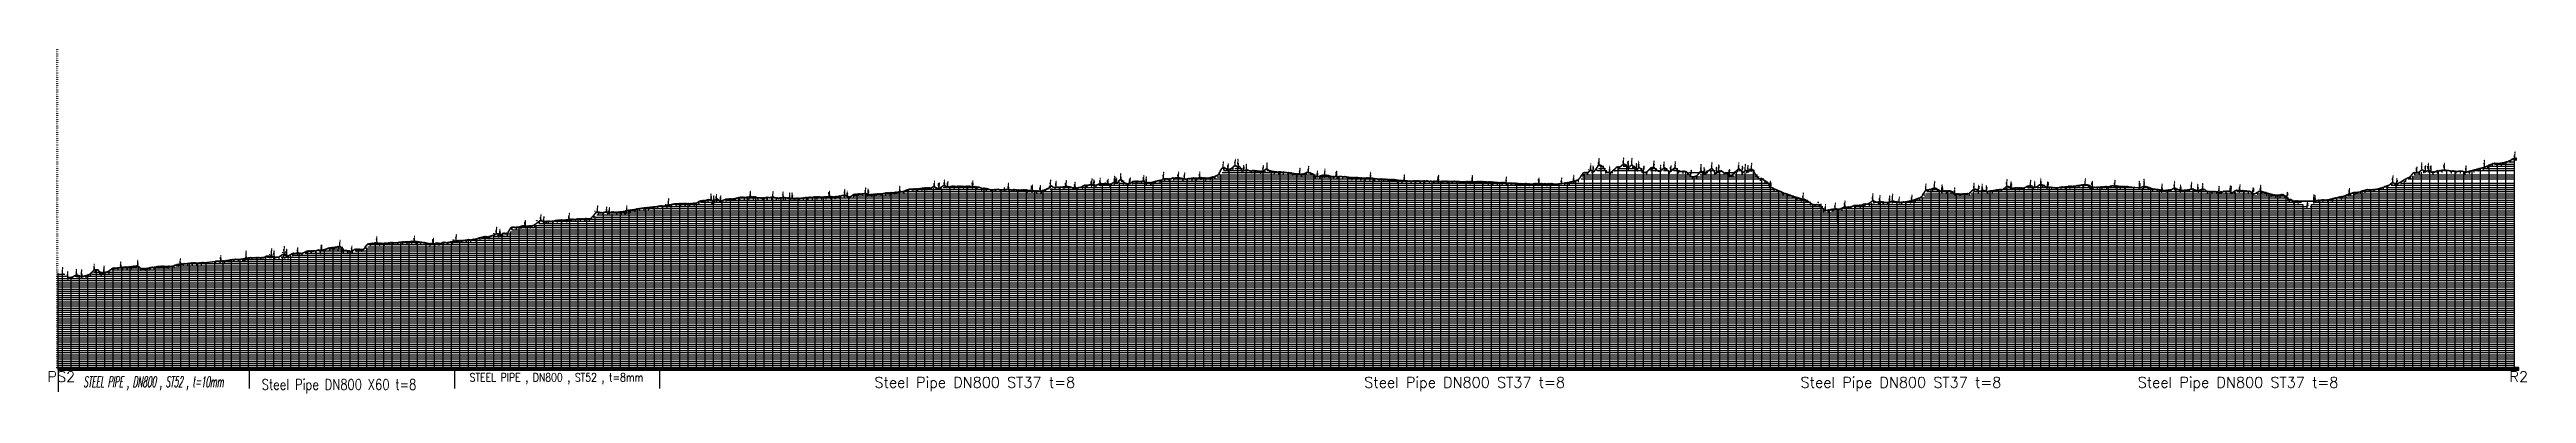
# Model space of a CAD drawing. Header units: metres. Extents: x 575895 to 634487, y 3214622 to 3222739.
import ezdxf
from ezdxf.enums import TextEntityAlignment as Align

# ---------------------------------------------------------------- set-up
doc = ezdxf.new("R2010")
doc.units = ezdxf.units.M
for name, color, linetype in [('1405-05-17--km 168+000-END', 192, 'Continuous'), ('1405-05-17--km 74+000-133+000', 150, 'Continuous'), ('C-ROAD-PROF-GRID-MAJR', 8, 'Continuous'), ('C-ROAD-PROF-LABL', 92, 'Continuous'), ('C-ROAD-PROF-STAN-GEOM', 11, 'Continuous'), ('C-ROAD-PROF-TEXT', 11, 'Continuous'), ('C-ROAD-PROF-TITL', 11, 'Continuous'), ('C-ROAD-PROF-TTLB', 5, 'Continuous'), ('C-ROAD-PROF-VIEW', 7, 'Continuous'), ('TXT', 2, 'Continuous'), ('TXT HOR', 2, 'Continuous'), ('V-CTRL-BMRK', 150, 'Continuous'), ('V-NODE', 1, 'Continuous')]:
    doc.layers.add(name, color=color, linetype=linetype)
doc.styles.add('MtXpl_romand_shx', font='romand.shx')
doc.styles.add('RD', font='ROMAND.SHX', dxfattribs={"height": 3.5})
doc.styles.add('ROMANC', font='romanC.shx', dxfattribs={"height": 5})
doc.styles.get("Standard").update_dxf_attribs({"font": 'romanc.shx', "height": 2})

# ---------------------------------------------------------------- blocks, each defined once
blk = doc.blocks.new('_ClosedFilled')
blk.add_hatch(color=256).paths.add_polyline_path([(-1, 0), (-1, 0), (0, 0)])
at = {"color": 0, "linetype": 'ByBlock', "lineweight": -2}
for p, q in [((-1, 0), (0, 0)), ((0, 0), (-1, 0)), ((-1, 0), (-1, 0))]:
    blk.add_line(p, q, dxfattribs=at)

msp = doc.modelspace()

# ---------------------------------------------------------------- linework, layer by layer
at = {"flags": 128}
for points in [[(576053, 3215236), (576103, 3215236), (576103, 3214662)], [(576053, 3215236), (576103, 3215236), (576103, 3214662)], [(580615, 3215236), (580615, 3214736)], [(580615, 3215236), (580615, 3214736)], [(585471, 3215236), (585471, 3214736)], [(585471, 3215236), (585471, 3214736)], [(590327, 3215236), (590327, 3214736)], [(590327, 3215236), (590327, 3214736)]]:
    msp.add_lwpolyline(points, dxfattribs=at)
at = {"layer": '1405-05-17--km 168+000-END', "color": 0, "flags": 128}
for points in [[(604010, 3220057), (604010, 3219936)], [(634215, 3220111), (634215, 3220203)]]:
    msp.add_lwpolyline(points, dxfattribs=at)
at = {"layer": '1405-05-17--km 168+000-END', "flags": 128}
for points in [[(593006, 3219202), (593006, 3219247), (593006, 3219293)], [(593246, 3219287), (593246, 3219196)], [(598485, 3219422), (598485, 3219486)], [(598577, 3219422), (598577, 3219486)], [(619195, 3219179), (619195, 3219096)], [(625867, 3219459), (625867, 3219370)], [(627264, 3219336), (627264, 3219400)]]:
    msp.add_lwpolyline(points, dxfattribs=at)
at = {"layer": '1405-05-17--km 168+000-END', "color": 2, "flags": 128}
msp.add_lwpolyline([(581148, 3217916), (581148, 3217870)], dxfattribs=at)
at = {"layer": '1405-05-17--km 74+000-133+000', "color": 150, "linetype": 'Continuous', "lineweight": -3, "ltscale": 2, "flags": 128}
for points in [[(576325, 3217362), (576337, 3217362), (576349, 3217364), (576361, 3217365), (576373, 3217367), (576385, 3217367), (576397, 3217367), (576409, 3217369), (576421, 3217371), (576433, 3217375), (576445, 3217380), (576457, 3217385), (576469, 3217391), (576481, 3217397), (576493, 3217402), (576505, 3217408), (576517, 3217414), (576529, 3217420), (576541, 3217419), (576553, 3217417), (576565, 3217414), (576577, 3217410), (576589, 3217406), (576601, 3217402), (576613, 3217397), (576625, 3217392), (576637, 3217387), (576649, 3217383), (576661, 3217381), (576673, 3217384), (576684, 3217388), (576696, 3217391), (576708, 3217395), (576720, 3217399), (576732, 3217402), (576744, 3217405), (576756, 3217409), (576768, 3217413), (576780, 3217417), (576792, 3217420), (576804, 3217424), (576816, 3217428), (576828, 3217432), (576840, 3217436), (576852, 3217440), (576864, 3217445), (576874, 3217456), (576888, 3217473), (576900, 3217487), (576912, 3217501), (576924, 3217515), (576936, 3217529), (576948, 3217545), (576960, 3217546), (576972, 3217546), (576984, 3217546), (576996, 3217546), (577008, 3217546), (577020, 3217545), (577032, 3217544), (577044, 3217531), (577056, 3217520), (577068, 3217510), (577080, 3217499), (577092, 3217489), (577104, 3217478), (577116, 3217478), (577128, 3217477), (577140, 3217476), (577152, 3217475), (577164, 3217475), (577176, 3217475), (577188, 3217477), (577200, 3217479), (577212, 3217482), (577224, 3217486), (577236, 3217490), (577248, 3217493), (577260, 3217497), (577272, 3217501), (577284, 3217505), (577296, 3217509), (577309, 3217522), (577321, 3217532), (577333, 3217541), (577345, 3217550), (577357, 3217560), (577369, 3217569), (577381, 3217579), (577393, 3217581), (577405, 3217582), (577417, 3217583), (577429, 3217584), (577441, 3217585), (577453, 3217586), (577465, 3217587), (577477, 3217588), (577489, 3217590), (577501, 3217590), (577513, 3217591), (577525, 3217592), (577537, 3217593), (577549, 3217594), (577561, 3217596), (577573, 3217597), (577585, 3217599), (577597, 3217600), (577609, 3217602), (577621, 3217603), (577633, 3217604), (577645, 3217605), (577657, 3217606), (577669, 3217607), (577681, 3217607), (577693, 3217607), (577705, 3217608), (577717, 3217609), (577729, 3217610), (577741, 3217612), (577753, 3217613), (577765, 3217614), (577777, 3217615), (577789, 3217617), (577801, 3217618), (577813, 3217619), (577825, 3217620), (577837, 3217621), (577849, 3217621), (577861, 3217622), (577873, 3217624), (577885, 3217625), (577897, 3217626), (577909, 3217627), (577921, 3217629), (577933, 3217630), (577945, 3217631), (577957, 3217633), (577969, 3217634), (577981, 3217633), (577993, 3217629), (578005, 3217618), (578017, 3217606), (578029, 3217595), (578041, 3217585), (578053, 3217576), (578065, 3217574), (578077, 3217574), (578089, 3217574), (578101, 3217575), (578113, 3217575), (578125, 3217574), (578137, 3217574), (578148, 3217573), (578160, 3217573), (578172, 3217573), (578184, 3217574), (578196, 3217576), (578208, 3217578), (578220, 3217580), (578232, 3217582), (578244, 3217584), (578256, 3217587), (578268, 3217591), (578280, 3217593), (578292, 3217595), (578304, 3217597), (578316, 3217599), (578328, 3217600), (578340, 3217602), (578352, 3217604), (578364, 3217606), (578376, 3217608), (578388, 3217610), (578400, 3217612), (578412, 3217614), (578424, 3217617), (578436, 3217619), (578448, 3217621), (578460, 3217622), (578472, 3217623), (578484, 3217623), (578496, 3217622), (578508, 3217623), (578520, 3217624), (578532, 3217624), (578544, 3217624), (578556, 3217624), (578568, 3217624), (578580, 3217624), (578592, 3217624), (578604, 3217623), (578616, 3217623), (578628, 3217623), (578640, 3217623), (578652, 3217623), (578664, 3217624), (578676, 3217624), (578688, 3217624), (578700, 3217624), (578712, 3217624), (578724, 3217625), (578736, 3217625), (578839, 3217643), (578851, 3217643), (578863, 3217648), (578875, 3217652), (578887, 3217656), (578899, 3217660), (578911, 3217663), (578923, 3217667), (578935, 3217671), (578947, 3217674), (578959, 3217676), (578969, 3217677), (578981, 3217677), (578993, 3217678), (579005, 3217679), (579017, 3217680), (579029, 3217680), (579041, 3217681), (579053, 3217683), (579065, 3217684), (579077, 3217686), (579089, 3217688), (579101, 3217689), (579113, 3217691), (579125, 3217692), (579137, 3217692), (579149, 3217693), (579161, 3217693), (579173, 3217694), (579185, 3217695), (579197, 3217696), (579209, 3217698), (579221, 3217699), (579233, 3217700), (579245, 3217701), (579257, 3217702), (579269, 3217703), (579281, 3217704), (579293, 3217704), (579305, 3217704), (579317, 3217704), (579329, 3217704), (579341, 3217704), (579353, 3217705), (579365, 3217706), (579377, 3217707), (579389, 3217707), (579401, 3217705), (579413, 3217704), (579426, 3217703), (579438, 3217703), (579450, 3217704), (579462, 3217705), (579473, 3217706), (579485, 3217708), (579497, 3217711), (579509, 3217714), (579521, 3217716), (579533, 3217716), (579545, 3217716), (579818, 3217745), (579830, 3217745), (579841, 3217748), (579854, 3217749), (579866, 3217749), (579878, 3217749), (579890, 3217750), (579902, 3217750), (579914, 3217751), (579926, 3217751), (579938, 3217752), (579950, 3217751), (579962, 3217750), (579974, 3217750), (579986, 3217751), (579998, 3217752), (580010, 3217752), (580022, 3217751), (580034, 3217751), (580046, 3217753), (580058, 3217755), (580070, 3217758), (580082, 3217760), (580094, 3217763), (580106, 3217765), (580118, 3217767), (580130, 3217770), (580142, 3217772), (580154, 3217774), (580166, 3217777), (580178, 3217780), (580190, 3217781), (580202, 3217783), (580214, 3217785), (580226, 3217785), (580238, 3217786), (580250, 3217786), (580262, 3217786), (580275, 3217786), (580287, 3217788), (580299, 3217790), (580311, 3217791), (580323, 3217790), (580335, 3217790), (580347, 3217790), (580359, 3217791), (580371, 3217790), (580382, 3217791), (580394, 3217793), (580406, 3217795), (580418, 3217797), (580430, 3217799), (580442, 3217800), (580454, 3217801), (580466, 3217803), (580478, 3217805), (580490, 3217807), (580502, 3217809), (580514, 3217812), (580526, 3217813), (580538, 3217814), (580550, 3217815), (580562, 3217815), (580574, 3217820), (580586, 3217822), (580598, 3217823), (580610, 3217825), (580622, 3217826), (580634, 3217827), (580646, 3217827), (580658, 3217828), (580670, 3217828), (580682, 3217829), (580694, 3217831), (580706, 3217831), (580718, 3217830), (580730, 3217829), (580742, 3217828), (580754, 3217828), (580766, 3217830), (580778, 3217832), (580790, 3217832), (580802, 3217830), (580814, 3217829), (580826, 3217830), (580838, 3217832), (580850, 3217834), (580863, 3217834), (580875, 3217832), (580880, 3217832), (580892, 3217832), (580904, 3217832), (580916, 3217832), (580928, 3217831), (580940, 3217830), (580952, 3217831), (580964, 3217831), (580976, 3217839), (580988, 3217847), (581000, 3217856), (581012, 3217865), (581024, 3217867), (581036, 3217867), (581048, 3217867), (581057, 3217867), (581069, 3217867), (581081, 3217868), (581093, 3217868), (581105, 3217869), (581117, 3217869), (581129, 3217869), (581141, 3217869), (581153, 3217869), (581165, 3217862), (581177, 3217853), (581189, 3217846), (581201, 3217839), (581213, 3217839), (581225, 3217839), (581237, 3217840), (581249, 3217841), (581261, 3217842), (581273, 3217843), (581285, 3217843), (581297, 3217843), (581309, 3217844), (581321, 3217846), (581333, 3217854), (581346, 3217862), (581358, 3217870), (581370, 3217877), (581382, 3217885), (581394, 3217894), (581406, 3217902), (581418, 3217911), (581430, 3217919), (581442, 3217920), (581454, 3217919), (581467, 3217905), (581478, 3217889), (581490, 3217873), (581502, 3217856), (581514, 3217860), (581526, 3217864), (581538, 3217869), (581550, 3217875), (581562, 3217882), (581574, 3217889), (581586, 3217897), (581598, 3217905), (581610, 3217911), (581623, 3217918), (581635, 3217923), (581647, 3217927), (581659, 3217929), (581671, 3217930), (581683, 3217930), (581695, 3217930), (581708, 3217931), (581720, 3217932), (581732, 3217934), (581744, 3217937), (581756, 3217940), (581768, 3217940), (581780, 3217939), (581792, 3217937), (581804, 3217934), (581816, 3217932), (581828, 3217931), (581841, 3217931), (581853, 3217932), (581865, 3217934), (581877, 3217937), (581889, 3217941), (581901, 3217945), (581913, 3217950), (581925, 3217956), (581937, 3217961), (581949, 3217966), (581961, 3217972), (581973, 3217977), (581985, 3217982), (581997, 3217985), (582009, 3217987), (582021, 3217987), (582033, 3217988), (582045, 3217989), (582057, 3217989), (582069, 3217989), (582081, 3217989), (582093, 3217989), (582105, 3217990), (582117, 3217991), (582129, 3217992), (582141, 3217992), (582153, 3217993), (582165, 3217993), (582177, 3217992), (582189, 3217991), (582201, 3217990), (582213, 3217994), (582225, 3218000), (582237, 3218005), (582249, 3218011), (582261, 3218010), (582273, 3218008), (582285, 3218007), (582297, 3218007), (582309, 3218008), (582313, 3218009), (582325, 3218011), (582337, 3218012), (582349, 3218013), (582361, 3218014), (582374, 3218014), (582385, 3218019), (582397, 3218023), (582409, 3218026), (582421, 3218029), (582433, 3218033), (582445, 3218037), (582457, 3218040), (582469, 3218044), (582481, 3218048), (582493, 3218052), (582506, 3218057), (582518, 3218059), (582530, 3218060), (582542, 3218062), (582554, 3218063), (582566, 3218065), (582578, 3218066), (582590, 3218069), (582602, 3218071), (582614, 3218073), (582626, 3218074), (582638, 3218075), (582650, 3218077), (582662, 3218080), (582674, 3218082), (582686, 3218084), (582698, 3218086), (582710, 3218089), (582722, 3218092), (582734, 3218094), (582746, 3218094), (582758, 3218094), (582770, 3218094), (582782, 3218077), (582794, 3218062), (582806, 3218047), (582817, 3218032), (582829, 3218017), (582841, 3218003), (582853, 3218002), (582866, 3218002), (582878, 3218001), (582890, 3218001), (582902, 3218001), (582914, 3218001), (582926, 3218000), (582938, 3217998), (582950, 3217995), (582962, 3217991), (582974, 3217989), (582986, 3217986), (582998, 3217983), (583010, 3217980), (583022, 3217981), (583033, 3217981), (583045, 3217980), (583057, 3217986), (583069, 3217993), (583081, 3217999), (583093, 3218008), (583104, 3218016), (583116, 3218026), (583128, 3218027), (583140, 3218027), (583152, 3218027), (583164, 3218027), (583176, 3218027), (583188, 3218027), (583200, 3218027), (583212, 3218027), (583224, 3218026), (583237, 3218026), (583249, 3218026), (583261, 3218026), (583273, 3218027), (583284, 3218028), (583296, 3218028), (583308, 3218028), (583320, 3218027), (583329, 3218027), (583341, 3218043), (583353, 3218060), (583364, 3218078), (583376, 3218097), (583388, 3218114), (583400, 3218130), (583412, 3218145), (583424, 3218149), (583436, 3218152), (583448, 3218154), (583459, 3218156), (583471, 3218157), (583483, 3218159), (583495, 3218161), (583507, 3218163), (583519, 3218165), (583532, 3218167), (583544, 3218170), (583556, 3218170), (583568, 3218170), (583580, 3218171), (583592, 3218171), (583604, 3218171), (583616, 3218171), (583628, 3218171), (583640, 3218171), (583652, 3218170), (583664, 3218170), (583676, 3218170), (583688, 3218170), (583701, 3218170), (583713, 3218170), (583725, 3218169), (583737, 3218170), (583749, 3218170), (583761, 3218170), (583773, 3218171), (583785, 3218171), (583797, 3218171), (583809, 3218172), (583821, 3218173), (583833, 3218174), (583845, 3218173), (583857, 3218172), (583869, 3218172), (583881, 3218172), (583893, 3218172), (583905, 3218173), (583917, 3218175), (583929, 3218177), (583941, 3218178), (583953, 3218180), (583965, 3218183), (583977, 3218184), (583989, 3218185), (584001, 3218186), (584013, 3218188), (584025, 3218188), (584037, 3218187), (584049, 3218185), (584061, 3218184), (584073, 3218183), (584085, 3218184), (584097, 3218183), (584109, 3218184), (584133, 3218186), (584145, 3218187), (584157, 3218189), (584169, 3218191), (584181, 3218193), (584193, 3218194), (584205, 3218195), (584217, 3218196), (584229, 3218197), (584241, 3218198), (584253, 3218198), (584265, 3218199), (584277, 3218200), (584289, 3218202), (584301, 3218204), (584313, 3218206), (584325, 3218208), (584337, 3218209), (584349, 3218210), (584361, 3218210), (584373, 3218210), (584385, 3218210), (584397, 3218211), (584409, 3218212), (584421, 3218212), (584433, 3218213), (584445, 3218212), (584457, 3218213), (584469, 3218213), (584481, 3218213), (584493, 3218213), (584504, 3218213), (584516, 3218214), (584529, 3218214), (584541, 3218213), (584553, 3218212), (584565, 3218210), (584576, 3218209), (584588, 3218207), (584600, 3218206), (584612, 3218204), (584624, 3218201), (584636, 3218199), (584648, 3218198), (584661, 3218197), (584673, 3218195), (584685, 3218194), (584697, 3218192), (584709, 3218190), (584721, 3218189), (584734, 3218188), (584746, 3218186), (584758, 3218185), (584770, 3218183), (584782, 3218182), (584794, 3218181), (584806, 3218179), (584818, 3218176), (584830, 3218172), (584842, 3218170), (584854, 3218168), (584866, 3218167), (584878, 3218165), (584890, 3218164), (584902, 3218163), (584914, 3218162), (584926, 3218162), (584938, 3218160), (584950, 3218158), (584962, 3218154), (584987, 3218152), (584999, 3218155), (585011, 3218159), (585023, 3218167), (585035, 3218174), (585047, 3218179), (585059, 3218182), (585071, 3218180), (585083, 3218176), (585095, 3218172), (585107, 3218168), (585118, 3218166), (585130, 3218167), (585142, 3218169), (585153, 3218171), (585165, 3218175), (585177, 3218179), (585189, 3218184), (585201, 3218189), (585213, 3218194), (585226, 3218196), (585231, 3218194), (585244, 3218192), (585256, 3218190), (585268, 3218184), (585280, 3218183), (585292, 3218182), (585304, 3218183), (585316, 3218185), (585328, 3218188), (585340, 3218191), (585353, 3218193), (585365, 3218196), (585377, 3218199), (585389, 3218202), (585401, 3218206), (585413, 3218206), (585425, 3218211), (585437, 3218215), (585449, 3218219), (585461, 3218221), (585473, 3218222), (585485, 3218223), (585497, 3218225), (585509, 3218226), (585521, 3218226), (585533, 3218226), (585545, 3218228), (585557, 3218230), (585569, 3218231), (585581, 3218231), (585593, 3218232), (585605, 3218233), (585617, 3218233), (585629, 3218234), (585641, 3218234), (585653, 3218234), (585665, 3218235), (585677, 3218236), (585689, 3218239), (585701, 3218241), (585713, 3218242), (585725, 3218243), (585737, 3218244), (585749, 3218245), (585761, 3218247), (585773, 3218249), (585785, 3218252), (585797, 3218253), (585809, 3218254), (585821, 3218253), (585833, 3218250), (585845, 3218247), (585857, 3218246), (585869, 3218248), (585881, 3218251), (585893, 3218256), (585905, 3218259), (585917, 3218261), (585929, 3218263), (585941, 3218265), (585953, 3218267), (585965, 3218269), (585977, 3218271), (585989, 3218273), (586001, 3218276), (586013, 3218279), (586025, 3218284), (586038, 3218288), (586050, 3218293), (586062, 3218298), (586075, 3218302), (586087, 3218304), (586099, 3218307), (586111, 3218311), (586123, 3218314), (586135, 3218319), (586147, 3218322), (586159, 3218325), (586171, 3218327), (586183, 3218328), (586195, 3218326), (586207, 3218326), (586219, 3218325), (586231, 3218323), (586243, 3218322), (586255, 3218321), (586267, 3218321), (586279, 3218322), (586291, 3218324), (586303, 3218328), (586315, 3218333), (586327, 3218336), (586339, 3218340), (586351, 3218346), (586362, 3218350), (586374, 3218353), (586386, 3218358), (586398, 3218364), (586410, 3218369), (586422, 3218375), (586434, 3218381), (586446, 3218387), (586458, 3218394), (586470, 3218398), (586482, 3218400), (586494, 3218399), (586506, 3218396), (586518, 3218387), (586526, 3218379), (586542, 3218370), (586553, 3218362), (586565, 3218366), (586577, 3218373), (586589, 3218381), (586601, 3218389), (586613, 3218397), (586625, 3218402), (586637, 3218405), (586649, 3218407), (586661, 3218406), (586673, 3218403), (586685, 3218402), (586697, 3218401), (586709, 3218403), (586721, 3218407), (586733, 3218415), (586744, 3218431), (586756, 3218450), (586768, 3218470), (586780, 3218491), (586792, 3218511), (586804, 3218528), (586816, 3218541), (586828, 3218547), (586840, 3218550), (586852, 3218552), (586864, 3218552), (586876, 3218552), (586888, 3218551), (586900, 3218550), (586912, 3218549), (586924, 3218550), (586936, 3218551), (586948, 3218551), (586960, 3218550), (586972, 3218550), (586984, 3218551), (586996, 3218554), (587007, 3218557), (587019, 3218561), (587031, 3218566), (587044, 3218572), (587056, 3218575), (587068, 3218576), (587080, 3218577), (587092, 3218578), (587103, 3218577), (587116, 3218577), (587128, 3218577), (587140, 3218578), (587152, 3218579), (587164, 3218579), (587176, 3218579), (587188, 3218578), (587200, 3218578), (587212, 3218579), (587224, 3218579), (587237, 3218578), (587249, 3218578), (587261, 3218579), (587273, 3218579), (587285, 3218580), (587297, 3218581), (587309, 3218582), (587321, 3218583), (587332, 3218584), (587345, 3218591), (587357, 3218598), (587368, 3218606), (587381, 3218615), (587392, 3218623), (587404, 3218631), (587416, 3218641), (587428, 3218651), (587440, 3218662), (587452, 3218670), (587464, 3218679), (587476, 3218687), (587488, 3218696), (587500, 3218703), (587512, 3218705), (587524, 3218708), (587536, 3218702), (587548, 3218695), (587560, 3218689), (587572, 3218684), (587583, 3218681), (587595, 3218678), (587607, 3218682), (587619, 3218683), (587631, 3218685), (587643, 3218686), (587655, 3218686), (587667, 3218686), (587679, 3218686), (587691, 3218686), (587703, 3218686), (587715, 3218686), (587727, 3218686), (587739, 3218686), (587751, 3218686), (587763, 3218688), (587775, 3218690), (587787, 3218693), (587799, 3218695), (587811, 3218696), (587823, 3218698), (587835, 3218700), (587847, 3218703), (587859, 3218705), (587871, 3218707), (587883, 3218709), (587895, 3218711), (587907, 3218713), (587919, 3218713), (587931, 3218714), (587943, 3218714), (587955, 3218715), (587967, 3218717), (587979, 3218717), (587991, 3218719), (588003, 3218720), (588015, 3218721), (588027, 3218721), (588039, 3218722), (588051, 3218723), (588063, 3218723), (588075, 3218721), (588087, 3218720), (588099, 3218720), (588111, 3218720), (588123, 3218723), (588135, 3218724), (588147, 3218726), (588159, 3218727), (588171, 3218729), (588183, 3218731), (588195, 3218733), (588207, 3218734), (588219, 3218734), (588231, 3218735), (588243, 3218735), (588255, 3218735), (588267, 3218736), (588279, 3218737), (588291, 3218737), (588303, 3218737), (588315, 3218738), (588327, 3218738), (588339, 3218738), (588351, 3218739), (588363, 3218741), (588375, 3218743), (588387, 3218744), (588399, 3218744), (588411, 3218745), (588423, 3218745), (588435, 3218744), (588447, 3218743), (588459, 3218743), (588471, 3218742), (588483, 3218742), (588495, 3218742), (588507, 3218742), (588519, 3218742), (588531, 3218743), (588538, 3218744), (588543, 3218745), (588554, 3218747), (588566, 3218749), (588578, 3218751), (588590, 3218752), (588602, 3218753), (588614, 3218752), (588626, 3218750), (588638, 3218748), (588650, 3218748), (588662, 3218749), (588674, 3218751), (588686, 3218754), (588698, 3218759), (588710, 3218767), (588722, 3218778), (588734, 3218791), (588746, 3218803), (588758, 3218816), (588770, 3218829), (588781, 3218845), (588793, 3218860), (588805, 3218876), (588817, 3218889), (588825, 3218897), (588829, 3218902), (588841, 3218912), (588853, 3218909), (588865, 3218906), (588877, 3218903), (588889, 3218901), (588901, 3218899), (588913, 3218896), (588925, 3218894), (588936, 3218894), (588948, 3218893), (588957, 3218892), (588961, 3218893), (588973, 3218892), (588984, 3218892), (588996, 3218894), (589008, 3218898), (589020, 3218901), (589032, 3218905), (589045, 3218909), (589056, 3218913), (589069, 3218916), (589080, 3218916), (589092, 3218915), (589104, 3218904), (589116, 3218892), (589128, 3218881), (589140, 3218883), (589152, 3218887), (589164, 3218892), (589176, 3218899), (589188, 3218906), (589200, 3218909), (589212, 3218909), (589224, 3218908), (589236, 3218905), (589247, 3218903), (589259, 3218901), (589271, 3218900), (589283, 3218900), (589295, 3218899), (589307, 3218899), (589319, 3218899), (589331, 3218900), (589343, 3218902), (589355, 3218906), (589367, 3218910), (589379, 3218912), (589391, 3218913), (589403, 3218913), (589415, 3218913), (589427, 3218913), (589439, 3218915), (589451, 3218917), (589463, 3218919), (589474, 3218921), (589486, 3218923), (589498, 3218925), (589510, 3218928), (589523, 3218931), (589535, 3218934), (589547, 3218936), (589549, 3218938), (589559, 3218938), (589571, 3218940), (589583, 3218943), (589595, 3218945), (589607, 3218947), (589619, 3218949), (589631, 3218951), (589643, 3218954), (589655, 3218957), (589667, 3218960), (589679, 3218962), (589691, 3218963), (589703, 3218965), (589715, 3218966), (589727, 3218967), (589739, 3218968), (589751, 3218970), (589763, 3218973), (589775, 3218977), (589787, 3218979), (589799, 3218980), (589811, 3218981), (589823, 3218983), (589835, 3218985), (589847, 3218987), (589859, 3218989), (589871, 3218992), (589883, 3218994), (589895, 3218994), (589907, 3218996), (589919, 3218999), (589931, 3219002), (589943, 3219005), (589955, 3219007), (589967, 3219008), (589979, 3219009), (589991, 3219010), (590003, 3219010), (590015, 3219010), (590027, 3219010), (590039, 3219010), (590051, 3219011), (590063, 3219012), (590075, 3219014), (590087, 3219016), (590099, 3219017), (590111, 3219018), (590123, 3219020), (590135, 3219021), (590147, 3219023), (590159, 3219025), (590171, 3219026), (590183, 3219027), (590195, 3219029), (590207, 3219031), (590216, 3219032), (590219, 3219032), (590231, 3219034), (590243, 3219036), (590255, 3219038), (590267, 3219040), (590279, 3219041), (590292, 3219042), (590304, 3219044), (590316, 3219046), (590328, 3219048), (590340, 3219049), (590352, 3219049), (590364, 3219050), (590376, 3219051), (590388, 3219051), (590400, 3219050), (590412, 3219049), (590424, 3219049), (590436, 3219050), (590448, 3219053), (590460, 3219056), (590472, 3219058), (590483, 3219060), (590496, 3219063), (590508, 3219065), (590519, 3219068), (590532, 3219071), (590543, 3219072), (590556, 3219075), (590568, 3219077), (590580, 3219079), (590592, 3219082), (590603, 3219085), (590615, 3219088), (590627, 3219089), (590639, 3219091), (590651, 3219093), (590664, 3219095), (590675, 3219098), (590687, 3219100), (590697, 3219101), (590712, 3219104), (590724, 3219106), (590736, 3219107), (590748, 3219107), (590760, 3219106), (590772, 3219106), (590784, 3219106), (590796, 3219107), (590808, 3219107), (590819, 3219107), (590832, 3219108), (590844, 3219109), (590855, 3219108), (590867, 3219108), (590879, 3219108), (590891, 3219107), (590904, 3219107), (590915, 3219108), (590928, 3219109), (590940, 3219110), (590952, 3219110), (590964, 3219109), (590976, 3219109), (590988, 3219109), (591000, 3219110), (591012, 3219110), (591024, 3219109), (591036, 3219108), (591048, 3219106), (591060, 3219106), (591072, 3219107), (591084, 3219109), (591090, 3219109), (591108, 3219109), (591120, 3219110), (591132, 3219111), (591144, 3219111), (591156, 3219111), (591168, 3219111), (591180, 3219112), (591192, 3219115), (591204, 3219121), (591216, 3219129), (591228, 3219137), (591240, 3219144), (591252, 3219151), (591264, 3219158), (591276, 3219166), (591288, 3219172), (591300, 3219176), (591312, 3219176), (591324, 3219176), (591336, 3219176), (591348, 3219176), (591360, 3219176), (591372, 3219176), (591384, 3219176), (591396, 3219177), (591408, 3219180), (591420, 3219183), (591432, 3219187), (591444, 3219190), (591456, 3219193), (591468, 3219197), (591480, 3219200), (591492, 3219202), (591504, 3219202), (591516, 3219202), (591524, 3219204), (591536, 3219204), (591548, 3219202), (591560, 3219192), (591571, 3219182), (591583, 3219173), (591595, 3219165), (591607, 3219161), (591619, 3219169), (591631, 3219179), (591643, 3219190), (591655, 3219202), (591667, 3219210), (591679, 3219213), (591691, 3219213), (591703, 3219209), (591715, 3219202), (591727, 3219191), (591739, 3219179), (591751, 3219167), (591763, 3219165), (591775, 3219165), (591787, 3219168), (591799, 3219173), (591811, 3219179), (591823, 3219184), (591835, 3219188), (591847, 3219193), (591859, 3219198), (591871, 3219204), (591883, 3219210), (591895, 3219214), (591907, 3219217), (591919, 3219216), (591931, 3219216), (591943, 3219216), (591955, 3219216), (591967, 3219215), (591979, 3219216), (591991, 3219216), (592003, 3219216), (592015, 3219216), (592027, 3219215), (592039, 3219215), (592052, 3219217), (592064, 3219219), (592076, 3219222), (592088, 3219225), (592100, 3219227), (592112, 3219230), (592124, 3219233), (592136, 3219235), (592148, 3219237), (592160, 3219239), (592172, 3219242), (592184, 3219244), (592196, 3219246), (592208, 3219248), (592220, 3219251), (592232, 3219252), (592244, 3219254), (592256, 3219255), (592268, 3219255), (592280, 3219255), (592292, 3219255), (592304, 3219256), (592316, 3219257), (592328, 3219258), (592340, 3219258), (592352, 3219258), (592364, 3219258), (592376, 3219259), (592388, 3219260), (592400, 3219261), (592412, 3219261), (592424, 3219262), (592436, 3219263), (592448, 3219266), (592460, 3219268), (592472, 3219268), (592484, 3219267), (592496, 3219266), (592508, 3219266), (592520, 3219266), (592532, 3219266), (592544, 3219266), (592556, 3219264), (592568, 3219263), (592580, 3219263), (592592, 3219262), (592604, 3219260), (592616, 3219255), (592628, 3219250), (592640, 3219245), (592652, 3219245), (592664, 3219246), (592675, 3219245), (592687, 3219244), (592699, 3219244), (592711, 3219242), (592724, 3219240), (592736, 3219239), (592748, 3219238), (592760, 3219238), (592772, 3219238), (592784, 3219237), (592796, 3219237), (592808, 3219238), (592820, 3219241), (592827, 3219245), (592844, 3219251), (592856, 3219254), (592868, 3219255), (592880, 3219255), (592892, 3219254), (592904, 3219253), (592916, 3219250), (592928, 3219249), (592940, 3219250), (592952, 3219252), (592964, 3219254), (592976, 3219255), (592988, 3219255), (593000, 3219255), (593012, 3219255), (593024, 3219255), (593036, 3219253), (593048, 3219250), (593060, 3219246), (593072, 3219242), (593084, 3219240), (593096, 3219238), (593108, 3219237), (593120, 3219236), (593132, 3219235), (593144, 3219234), (593156, 3219236), (593168, 3219239), (593180, 3219244), (593192, 3219248), (593204, 3219250), (593216, 3219250), (593228, 3219249), (593240, 3219249), (593252, 3219249), (593264, 3219248), (593276, 3219247), (593288, 3219245), (593300, 3219243), (593312, 3219244), (593324, 3219244), (593336, 3219243), (593348, 3219242), (593360, 3219241), (593372, 3219239), (593384, 3219236), (593396, 3219233), (593408, 3219230), (593420, 3219228), (593432, 3219228), (593444, 3219228), (593456, 3219228), (593468, 3219228), (593480, 3219228), (593493, 3219228), (593505, 3219228), (593517, 3219228), (593529, 3219228), (593541, 3219228), (593553, 3219229), (593565, 3219229), (593577, 3219229), (593589, 3219229), (593601, 3219230), (593618, 3219232), (593625, 3219232), (593637, 3219233), (593649, 3219234), (593661, 3219235), (593673, 3219236), (593685, 3219237), (593697, 3219238), (593709, 3219240), (593721, 3219242), (593733, 3219241), (593745, 3219241), (593757, 3219242), (593769, 3219244), (593781, 3219245), (593793, 3219246), (593805, 3219247), (593817, 3219248), (593829, 3219249), (593841, 3219252), (593853, 3219252), (593865, 3219253), (593877, 3219254), (593889, 3219255), (593901, 3219256), (593913, 3219257), (593925, 3219258), (593937, 3219259), (593949, 3219259), (593961, 3219261), (593974, 3219261), (593986, 3219263), (593998, 3219264), (594010, 3219265), (594022, 3219266), (594034, 3219267), (594046, 3219267), (594058, 3219266), (594070, 3219266), (594082, 3219265), (594094, 3219265), (594106, 3219265), (594118, 3219265), (594130, 3219266), (594142, 3219265), (594154, 3219265), (594166, 3219265), (594178, 3219266), (594190, 3219267), (594202, 3219267), (594214, 3219267), (594226, 3219267), (594238, 3219267), (594250, 3219267), (594262, 3219267), (594274, 3219268), (594286, 3219268), (594298, 3219268), (594310, 3219268), (594322, 3219269), (594334, 3219270), (594346, 3219269), (594358, 3219268), (594370, 3219268), (594382, 3219268), (594394, 3219269), (594406, 3219269), (594418, 3219268), (594430, 3219267), (594442, 3219267), (594455, 3219268), (594466, 3219269), (594479, 3219270), (594491, 3219271), (594503, 3219271), (594515, 3219270), (594527, 3219270), (594539, 3219271), (594551, 3219273), (594563, 3219277), (594575, 3219280), (594587, 3219283), (594599, 3219287), (594611, 3219290), (594623, 3219294), (594635, 3219298), (594647, 3219301), (594659, 3219303), (594671, 3219305), (594683, 3219307), (594695, 3219308), (594707, 3219307), (594719, 3219301), (594732, 3219293), (594744, 3219285), (594755, 3219278), (594767, 3219274), (594779, 3219272), (594791, 3219272), (594804, 3219271), (594816, 3219270), (594828, 3219271), (594840, 3219274), (594852, 3219278), (594864, 3219285), (594876, 3219293), (594888, 3219301), (594900, 3219309), (594912, 3219316), (594924, 3219323), (594936, 3219326), (594948, 3219326), (594960, 3219326), (594972, 3219327), (594984, 3219328), (594996, 3219329), (595008, 3219330), (595020, 3219331), (595032, 3219334), (595044, 3219336), (595056, 3219336), (595068, 3219335), (595080, 3219336), (595092, 3219336), (595104, 3219337), (595116, 3219338), (595128, 3219340), (595140, 3219341), (595152, 3219343), (595164, 3219343), (595176, 3219344), (595188, 3219344), (595200, 3219344), (595212, 3219340), (595224, 3219335), (595236, 3219329), (595248, 3219323), (595260, 3219320), (595272, 3219319), (595284, 3219320), (595296, 3219321), (595308, 3219322), (595321, 3219323), (595333, 3219324), (595345, 3219325), (595357, 3219326), (595369, 3219327), (595381, 3219328), (595393, 3219329), (595405, 3219329), (595417, 3219329), (595429, 3219329), (595441, 3219330), (595453, 3219331), (595465, 3219331), (595477, 3219332), (595489, 3219332), (595501, 3219333), (595513, 3219333), (595525, 3219333), (595537, 3219334), (595549, 3219334), (595561, 3219335), (595573, 3219336), (595585, 3219338), (595597, 3219341), (595609, 3219344), (595621, 3219346), (595633, 3219348), (595645, 3219350), (595657, 3219353), (595669, 3219356), (595681, 3219357), (595693, 3219357), (595705, 3219356), (595717, 3219357), (595729, 3219357), (595741, 3219357), (595753, 3219358), (595765, 3219359), (595777, 3219361), (595789, 3219362), (595801, 3219362), (595813, 3219363), (595825, 3219364), (595837, 3219365), (595849, 3219366), (595861, 3219367), (595873, 3219369), (595885, 3219370), (595897, 3219372), (595910, 3219374), (595921, 3219375), (595934, 3219376), (595946, 3219377), (595958, 3219378), (595970, 3219379), (595982, 3219381), (595994, 3219382), (596006, 3219384), (596018, 3219385), (596030, 3219387), (596042, 3219388), (596054, 3219388), (596066, 3219390), (596078, 3219391), (596090, 3219394), (596102, 3219398), (596114, 3219404), (596126, 3219408), (596138, 3219413), (596150, 3219417), (596162, 3219422), (596174, 3219426), (596186, 3219430), (596198, 3219434), (596210, 3219438), (596223, 3219442), (596234, 3219446), (596247, 3219451), (596259, 3219454), (596271, 3219454), (596283, 3219454), (596295, 3219454), (596307, 3219454), (596319, 3219454), (596331, 3219455), (596343, 3219455), (596355, 3219455), (596367, 3219455), (596379, 3219455), (596391, 3219454), (596403, 3219454), (596415, 3219454), (596427, 3219454), (596439, 3219454), (596451, 3219454), (596463, 3219455), (596475, 3219457), (596487, 3219458), (596499, 3219461), (596511, 3219464), (596523, 3219468), (596535, 3219471), (596547, 3219473), (596559, 3219474), (596571, 3219474), (596584, 3219474), (596596, 3219474), (596608, 3219475), (596620, 3219475), (596632, 3219475), (596644, 3219475), (596656, 3219474), (596668, 3219474), (596680, 3219474), (596692, 3219474), (596704, 3219474), (596716, 3219474), (596728, 3219474), (596740, 3219476), (596752, 3219480), (596764, 3219486), (596776, 3219492), (596788, 3219498), (596800, 3219505), (596812, 3219508), (596824, 3219507), (596836, 3219501), (596848, 3219492), (596860, 3219482), (596872, 3219474), (596884, 3219467), (596896, 3219463), (596908, 3219462), (596920, 3219461), (596932, 3219463), (596940, 3219465), (596956, 3219474), (596968, 3219482), (596980, 3219491), (596992, 3219498), (597004, 3219507), (597016, 3219516), (597028, 3219525), (597040, 3219532), (597052, 3219535), (597064, 3219534), (597076, 3219530), (597088, 3219524), (597100, 3219518), (597112, 3219511), (597124, 3219505), (597136, 3219501), (597148, 3219499), (597160, 3219498), (597172, 3219499), (597184, 3219501), (597196, 3219505), (597208, 3219508), (597220, 3219512), (597232, 3219515), (597244, 3219518), (597256, 3219519), (597268, 3219519), (597280, 3219518), (597292, 3219517), (597305, 3219516), (597317, 3219513), (597329, 3219510), (597341, 3219509), (597353, 3219509), (597365, 3219511), (597377, 3219514), (597389, 3219514), (597401, 3219514), (597413, 3219514), (597425, 3219514), (597437, 3219514), (597449, 3219514), (597461, 3219516), (597473, 3219518), (597485, 3219519), (597497, 3219518), (597509, 3219516), (597521, 3219516), (597533, 3219516), (597545, 3219516), (597557, 3219516), (597569, 3219516), (597581, 3219516), (597593, 3219515), (597605, 3219514), (597617, 3219514), (597629, 3219515), (597641, 3219516), (597654, 3219515), (597666, 3219514), (597678, 3219513), (597690, 3219513), (597702, 3219513), (597714, 3219513), (597726, 3219512), (597738, 3219511), (597750, 3219510), (597762, 3219508), (597774, 3219506), (597786, 3219504), (597798, 3219503), (597810, 3219502), (597822, 3219500), (597834, 3219497), (597846, 3219495), (597858, 3219496), (597870, 3219496), (597882, 3219494), (597894, 3219490), (597906, 3219485), (597918, 3219480), (597930, 3219475), (597942, 3219471), (597954, 3219469), (597966, 3219469), (597979, 3219469), (597991, 3219468), (598003, 3219467), (598015, 3219465), (598027, 3219464), (598039, 3219462), (598051, 3219462), (598063, 3219460), (598075, 3219457), (598087, 3219453), (598099, 3219449), (598111, 3219446), (598123, 3219443), (598135, 3219441), (598147, 3219438), (598159, 3219436), (598171, 3219435), (598183, 3219436), (598195, 3219436), (598207, 3219436), (598219, 3219436), (598232, 3219436), (598244, 3219435), (598256, 3219435), (598268, 3219436), (598280, 3219437), (598295, 3219438), (598304, 3219439), (598316, 3219441), (598328, 3219442), (598340, 3219442), (598352, 3219441), (598364, 3219439), (598376, 3219438), (598388, 3219437), (598400, 3219436), (598412, 3219436), (598424, 3219435), (598436, 3219435), (598448, 3219435), (598461, 3219434), (598473, 3219434), (598485, 3219434), (598497, 3219435), (598509, 3219437), (598521, 3219438), (598533, 3219440), (598545, 3219442), (598557, 3219444), (598569, 3219445), (598581, 3219445), (598593, 3219443), (598605, 3219440), (598617, 3219438), (598629, 3219436), (598641, 3219434), (598653, 3219432), (598665, 3219431), (598677, 3219432), (598690, 3219433), (598702, 3219434), (598714, 3219434), (598726, 3219435), (598738, 3219433), (598750, 3219432), (598762, 3219431), (598774, 3219430), (598786, 3219429), (598798, 3219428), (598810, 3219428), (598821, 3219428), (598834, 3219428), (598845, 3219429), (598857, 3219429), (598870, 3219428), (598882, 3219427), (598894, 3219429), (598906, 3219430), (598918, 3219432), (598927, 3219431), (598942, 3219430), (598954, 3219429), (598966, 3219427), (598978, 3219426), (598990, 3219426), (599002, 3219426), (599014, 3219425), (599026, 3219424), (599038, 3219422), (599050, 3219421), (599062, 3219420), (599074, 3219420), (599086, 3219418), (599098, 3219417), (599110, 3219416), (599122, 3219415), (599134, 3219414), (599146, 3219415), (599148, 3219413), (599158, 3219413), (599170, 3219411), (599182, 3219409), (599194, 3219408), (599206, 3219408), (599218, 3219408), (599230, 3219408), (599242, 3219408), (599254, 3219407), (599266, 3219406), (599278, 3219405), (599290, 3219402), (599302, 3219400), (599314, 3219397), (599326, 3219396), (599338, 3219397), (599350, 3219401), (599362, 3219407), (599374, 3219414), (599386, 3219419), (599398, 3219421), (599410, 3219422), (599422, 3219425), (599434, 3219429), (599446, 3219434), (599458, 3219438), (599470, 3219443), (599482, 3219450), (599494, 3219456), (599506, 3219460), (599518, 3219463), (599530, 3219467), (599542, 3219487), (599554, 3219507), (599566, 3219525), (599578, 3219527), (599590, 3219526), (599602, 3219521), (599614, 3219512), (599626, 3219502), (599638, 3219491), (599650, 3219492), (599662, 3219493), (599674, 3219493), (599686, 3219492), (599698, 3219490), (599710, 3219489), (599722, 3219490), (599734, 3219491), (599746, 3219492), (599758, 3219491), (599770, 3219492), (599782, 3219493), (599794, 3219494), (599806, 3219495), (599819, 3219497), (599831, 3219499), (599843, 3219501), (599855, 3219502), (599867, 3219503), (599879, 3219505), (599891, 3219506), (599903, 3219507), (599915, 3219509), (599927, 3219510), (599939, 3219512), (599951, 3219512), (599963, 3219510), (599975, 3219507), (599987, 3219506), (599999, 3219504), (600011, 3219501), (600023, 3219499), (600035, 3219497), (600047, 3219494), (600059, 3219492), (600071, 3219489), (600083, 3219487), (600095, 3219485), (600107, 3219483), (600119, 3219481), (600132, 3219480), (600144, 3219478), (600156, 3219476), (600168, 3219475), (600180, 3219475), (600192, 3219477), (600204, 3219478), (600216, 3219480), (600228, 3219482), (600240, 3219484), (600252, 3219488), (600265, 3219491), (600277, 3219493), (600289, 3219495), (600301, 3219498), (600313, 3219503), (600324, 3219510), (600337, 3219518), (600349, 3219527), (600361, 3219534), (600373, 3219536), (600385, 3219537), (600397, 3219536), (600409, 3219536), (600421, 3219536), (600433, 3219536), (600445, 3219536), (600456, 3219537), (600468, 3219540), (600480, 3219544), (600492, 3219549), (600504, 3219553), (600516, 3219558), (600528, 3219562), (600541, 3219565), (600553, 3219565), (600565, 3219561), (600577, 3219553), (600589, 3219545), (600600, 3219536), (600612, 3219538), (600625, 3219539), (600637, 3219539), (600649, 3219540), (600660, 3219542), (600672, 3219546), (600684, 3219551), (600696, 3219557), (600708, 3219563), (600720, 3219569), (600732, 3219574), (600745, 3219579), (600756, 3219582), (600768, 3219582), (600780, 3219581), (600793, 3219580), (600805, 3219581), (600817, 3219581), (600829, 3219581), (600841, 3219581), (600853, 3219582), (600865, 3219583), (600877, 3219582), (600889, 3219581), (600901, 3219578), (600913, 3219574), (600925, 3219569), (600937, 3219564), (600949, 3219557), (600961, 3219559), (600972, 3219562), (600984, 3219565), (600996, 3219569), (601008, 3219574), (601020, 3219580), (601032, 3219585), (601044, 3219591), (601056, 3219599), (601068, 3219607), (601080, 3219616), (601092, 3219623), (601104, 3219617), (601116, 3219609), (601128, 3219600), (601140, 3219590), (601152, 3219599), (601164, 3219609), (601177, 3219627), (601189, 3219643), (601201, 3219657), (601213, 3219663), (601225, 3219668), (601237, 3219669), (601249, 3219666), (601261, 3219657), (601273, 3219647), (601285, 3219634), (601297, 3219620), (601309, 3219605), (601321, 3219590), (601332, 3219587), (601344, 3219585), (601356, 3219583), (601368, 3219582), (601380, 3219581), (601392, 3219580), (601404, 3219581), (601416, 3219581), (601428, 3219582), (601440, 3219583), (601452, 3219585), (601464, 3219588), (601476, 3219591), (601487, 3219602), (601500, 3219613), (601511, 3219623), (601523, 3219631), (601535, 3219636), (601547, 3219637), (601559, 3219637), (601571, 3219635), (601583, 3219635), (601596, 3219634), (601607, 3219635), (601619, 3219636), (601632, 3219637), (601644, 3219637), (601656, 3219637), (601668, 3219637), (601680, 3219636), (601692, 3219636), (601704, 3219637), (601716, 3219637), (601728, 3219637), (601740, 3219638), (601752, 3219639), (601764, 3219639), (601776, 3219637), (601788, 3219631), (601800, 3219625), (601812, 3219618), (601824, 3219612), (601836, 3219606), (601848, 3219603), (601860, 3219600), (601872, 3219601), (601884, 3219600), (601896, 3219600), (601908, 3219601), (601920, 3219601), (601932, 3219603), (601944, 3219605), (601956, 3219606), (601968, 3219608), (601980, 3219612), (601993, 3219616), (602004, 3219621), (602016, 3219624), (602028, 3219627), (602040, 3219629), (602052, 3219631), (602064, 3219633), (602076, 3219635), (602088, 3219638), (602100, 3219642), (602112, 3219646), (602124, 3219648), (602137, 3219649), (602148, 3219651), (602161, 3219653), (602172, 3219656), (602184, 3219660), (602197, 3219663), (602209, 3219666), (602220, 3219678), (602232, 3219688), (602245, 3219698), (602257, 3219695), (602269, 3219693), (602281, 3219692), (602293, 3219690), (602304, 3219693), (602316, 3219693), (602328, 3219692), (602340, 3219690), (602352, 3219688), (602364, 3219687), (602376, 3219688), (602389, 3219688), (602401, 3219689), (602412, 3219691), (602424, 3219695), (602437, 3219700), (602449, 3219706), (602461, 3219710), (602472, 3219713), (602485, 3219714), (602497, 3219714), (602508, 3219714), (602521, 3219714), (602533, 3219713), (602545, 3219715), (602557, 3219716), (602569, 3219716), (602581, 3219716), (602593, 3219715), (602605, 3219714), (602617, 3219712), (602629, 3219710), (602641, 3219708), (602653, 3219707), (602665, 3219705), (602677, 3219703), (602689, 3219702), (602701, 3219700), (602713, 3219697), (602725, 3219695), (602737, 3219693), (602749, 3219691), (602761, 3219690), (602773, 3219690), (602785, 3219690), (602797, 3219690), (602809, 3219692), (602821, 3219694), (602833, 3219695), (602845, 3219697), (602857, 3219697), (602869, 3219698), (602882, 3219700), (602893, 3219701), (602905, 3219702), (602917, 3219704), (602929, 3219707), (602942, 3219708), (602953, 3219710), (602965, 3219712), (602978, 3219713), (602990, 3219714), (603001, 3219714), (603013, 3219712), (603025, 3219710), (603037, 3219708), (603049, 3219706), (603061, 3219706), (603073, 3219713), (603085, 3219718), (603097, 3219722), (603109, 3219723), (603121, 3219723), (603133, 3219720), (603145, 3219718), (603157, 3219715), (603169, 3219715), (603181, 3219715), (603193, 3219716), (603205, 3219715), (603217, 3219713), (603229, 3219712), (603241, 3219712), (603253, 3219711), (603265, 3219712), (603277, 3219713), (603289, 3219713), (603301, 3219713), (603313, 3219712), (603325, 3219711), (603337, 3219714), (603349, 3219718), (603361, 3219722), (603373, 3219725), (603385, 3219727), (603397, 3219730), (603409, 3219733), (603421, 3219734), (603434, 3219734), (603445, 3219734), (603457, 3219742), (603469, 3219751), (603481, 3219758), (603493, 3219764), (603505, 3219769), (603517, 3219775), (603530, 3219781), (603542, 3219788), (603553, 3219805), (603565, 3219825), (603577, 3219847), (603589, 3219869), (603601, 3219891), (603612, 3219911), (603624, 3219929), (603636, 3219945), (603648, 3219950), (603661, 3219952), (603672, 3219953), (603684, 3219953), (603696, 3219951), (603707, 3219944), (603719, 3219936), (603731, 3219928), (603743, 3219920), (603755, 3219912), (603767, 3219906), (603779, 3219909), (603791, 3219911), (603803, 3219915), (603815, 3219920), (603827, 3219924), (603839, 3219928), (603851, 3219932), (603863, 3219936), (603875, 3219952), (603887, 3219967), (603899, 3219981), (603911, 3219991), (603923, 3219999), (603935, 3220004), (603947, 3220007), (603959, 3219998), (603959, 3219997), (603971, 3219987), (603983, 3219983), (603995, 3219988), (604007, 3219992), (604019, 3219995), (604031, 3219987), (604043, 3219976), (604055, 3219962), (604067, 3219942), (604078, 3219921), (604090, 3219901), (604102, 3219883), (604114, 3219883), (604126, 3219882), (604138, 3219883), (604150, 3219886), (604162, 3219890), (604174, 3219893), (604186, 3219896), (604198, 3219897), (604210, 3219898), (604222, 3219899), (604234, 3219899), (604246, 3219896), (604258, 3219892), (604270, 3219888), (604282, 3219884), (604294, 3219882), (604306, 3219881), (604318, 3219881), (604330, 3219881), (604342, 3219883), (604355, 3219886), (604367, 3219887), (604379, 3219888), (604391, 3219889), (604403, 3219888), (604415, 3219886), (604428, 3219885), (604440, 3219883), (604452, 3219882), (604464, 3219880), (604476, 3219879), (604488, 3219877), (604501, 3219875), (604513, 3219873), (604525, 3219872), (604537, 3219870), (604549, 3219868), (604561, 3219866), (604573, 3219866), (604585, 3219867), (604597, 3219867), (604609, 3219871), (604621, 3219879), (604633, 3219889), (604645, 3219901), (604657, 3219914), (604669, 3219925), (604681, 3219926), (604693, 3219924), (604705, 3219918), (604717, 3219910), (604729, 3219902), (604741, 3219893), (604753, 3219885), (604765, 3219877), (604778, 3219869), (604789, 3219869), (604801, 3219869), (604813, 3219868), (604825, 3219867), (604837, 3219865), (604849, 3219864), (604861, 3219862), (604873, 3219862), (604885, 3219862), (604897, 3219861), (604909, 3219860), (604921, 3219858), (604934, 3219857), (604945, 3219856), (604958, 3219855), (604970, 3219855), (604982, 3219854), (604994, 3219853), (605006, 3219852), (605018, 3219851), (605030, 3219850), (605042, 3219849), (605054, 3219849), (605066, 3219849), (605078, 3219850), (605090, 3219850), (605102, 3219849), (605114, 3219847), (605126, 3219846), (605138, 3219844), (605150, 3219842), (605162, 3219840), (605174, 3219838), (605186, 3219838), (605198, 3219837), (605210, 3219835), (605223, 3219833), (605235, 3219831), (605247, 3219830), (605258, 3219829), (605271, 3219827), (605283, 3219825), (605295, 3219823), (605307, 3219823), (605319, 3219821), (605331, 3219819), (605343, 3219818), (605355, 3219816), (605367, 3219814), (605379, 3219811), (605390, 3219809), (605403, 3219808), (605415, 3219808), (605439, 3219805), (605447, 3219803), (605463, 3219802), (605475, 3219801), (605487, 3219802), (605499, 3219803), (605511, 3219803), (605523, 3219802), (605535, 3219803), (605547, 3219805), (605559, 3219807), (605571, 3219812), (605583, 3219818), (605595, 3219825), (605607, 3219832), (605619, 3219838), (605631, 3219842), (605643, 3219846), (605655, 3219847), (605667, 3219846), (605679, 3219843), (605691, 3219839), (605703, 3219835), (605715, 3219832), (605727, 3219828), (605739, 3219823), (605751, 3219819), (605763, 3219813), (605775, 3219807), (605787, 3219793), (605799, 3219780), (605811, 3219766), (605823, 3219752), (605834, 3219749), (605846, 3219748), (605858, 3219747), (605870, 3219747), (605882, 3219745), (605894, 3219745), (605906, 3219745), (605918, 3219748), (605930, 3219753), (605942, 3219758), (605955, 3219763), (605967, 3219767), (605979, 3219770), (605991, 3219772), (606003, 3219774), (606015, 3219773), (606027, 3219773), (606039, 3219773), (606051, 3219774), (606063, 3219776), (606075, 3219776), (606087, 3219775), (606099, 3219774), (606111, 3219774), (606123, 3219775), (606135, 3219774), (606147, 3219772), (606159, 3219770), (606171, 3219763), (606183, 3219754), (606195, 3219746), (606207, 3219740), (606219, 3219741), (606231, 3219743), (606243, 3219745), (606255, 3219744), (606267, 3219743), (606279, 3219744), (606291, 3219745), (606303, 3219747), (606315, 3219748), (606327, 3219748), (606339, 3219747), (606351, 3219746), (606363, 3219745), (606375, 3219744), (606387, 3219744), (606399, 3219745), (606411, 3219748), (606423, 3219750), (606435, 3219751), (606447, 3219750), (606459, 3219749), (606471, 3219747), (606483, 3219744), (606495, 3219741), (606507, 3219740), (606519, 3219741), (606531, 3219741), (606543, 3219740), (606555, 3219740), (606567, 3219738), (606579, 3219735), (606591, 3219733), (606603, 3219731), (606615, 3219730), (606627, 3219729), (606640, 3219728), (606652, 3219727), (606664, 3219727), (606676, 3219726), (606688, 3219725), (606700, 3219723), (606712, 3219723), (606724, 3219722), (606736, 3219721), (606748, 3219720), (606760, 3219718), (606772, 3219716), (606784, 3219717), (606796, 3219719), (606808, 3219721), (606815, 3219722), (606827, 3219722), (606839, 3219722), (606851, 3219720), (606863, 3219712), (606875, 3219712), (606887, 3219711), (606899, 3219711), (606911, 3219711), (606923, 3219711), (606935, 3219711), (606947, 3219711), (606959, 3219711), (606971, 3219711), (606983, 3219710), (606995, 3219710), (607007, 3219710), (607019, 3219710), (607031, 3219710), (607043, 3219710), (607055, 3219710), (607067, 3219710), (607079, 3219710), (607091, 3219710), (607103, 3219709), (607115, 3219709), (607127, 3219709), (607139, 3219709), (607151, 3219709), (607163, 3219708), (607175, 3219706), (607187, 3219705), (607199, 3219703), (607223, 3219701), (607235, 3219699), (607247, 3219697), (607259, 3219696), (607271, 3219695), (607283, 3219695), (607294, 3219694), (607306, 3219692), (607318, 3219691), (607330, 3219689), (607342, 3219689), (607354, 3219687), (607366, 3219687), (607378, 3219686), (607390, 3219687), (607402, 3219686), (607414, 3219685), (607426, 3219685), (607438, 3219684), (607450, 3219683), (607462, 3219683), (607474, 3219682), (607486, 3219681), (607498, 3219680), (607510, 3219679), (607522, 3219678), (607535, 3219678), (607547, 3219678), (607559, 3219677), (607571, 3219676), (607583, 3219676), (607595, 3219675), (607607, 3219674), (607619, 3219672), (607631, 3219672), (607643, 3219672), (607655, 3219673), (607667, 3219672), (607679, 3219671), (607691, 3219671), (607703, 3219671), (607715, 3219672), (607727, 3219671), (607739, 3219669), (607751, 3219667), (607763, 3219665), (607775, 3219664), (607787, 3219662), (607799, 3219660), (607811, 3219659), (607823, 3219658), (607835, 3219656), (607847, 3219654), (607859, 3219653), (607871, 3219652), (607883, 3219651), (607895, 3219650), (607907, 3219649), (607919, 3219649), (607979, 3219645), (607991, 3219645), (608003, 3219643), (608015, 3219643), (608027, 3219643), (608039, 3219642), (608051, 3219642), (608063, 3219641), (608075, 3219641), (608087, 3219641), (608099, 3219641), (608111, 3219640), (608123, 3219640), (608135, 3219641), (608147, 3219640), (608159, 3219640), (608171, 3219640), (608183, 3219641), (608195, 3219641), (608207, 3219641), (608219, 3219640), (608231, 3219640), (608243, 3219641), (608255, 3219640), (608267, 3219641), (608279, 3219641), (608291, 3219640), (608303, 3219639), (608315, 3219639), (608327, 3219639), (608339, 3219640), (608351, 3219640), (608363, 3219640), (608375, 3219640), (608388, 3219640), (608400, 3219640), (608412, 3219640), (608424, 3219639), (608436, 3219638), (608448, 3219638), (608460, 3219638), (608472, 3219639), (608484, 3219639), (608496, 3219638), (608508, 3219638), (608520, 3219637), (608532, 3219637), (608544, 3219637), (608556, 3219638), (608568, 3219638), (608580, 3219638), (608592, 3219637), (608604, 3219637), (608616, 3219637), (608628, 3219636), (608640, 3219636), (608652, 3219634), (608654, 3219634), (608665, 3219636), (608677, 3219634), (608689, 3219635), (608701, 3219635), (608713, 3219635), (608725, 3219636), (608737, 3219634), (608749, 3219633), (608761, 3219633), (608773, 3219632), (608785, 3219633), (608797, 3219633), (608809, 3219633), (608821, 3219633), (608833, 3219633), (608845, 3219633), (608857, 3219633), (608869, 3219632), (608881, 3219633), (608893, 3219632), (608905, 3219632), (608917, 3219632), (608929, 3219634), (608941, 3219635), (608953, 3219634), (608965, 3219633), (608977, 3219633), (608989, 3219632), (609001, 3219633), (609013, 3219633), (609025, 3219632), (609037, 3219632), (609049, 3219632), (609061, 3219631), (609073, 3219631), (609085, 3219631), (609097, 3219630), (609109, 3219630), (609121, 3219631), (609133, 3219631), (609145, 3219631), (609157, 3219630), (609169, 3219630), (609181, 3219630), (609193, 3219630), (609205, 3219630), (609217, 3219630), (609229, 3219629), (609241, 3219629), (609253, 3219629), (609265, 3219629), (609289, 3219629), (609301, 3219629), (609313, 3219629), (609325, 3219628), (609337, 3219627), (609349, 3219627), (609373, 3219627), (609385, 3219628), (609397, 3219629), (609409, 3219628), (609421, 3219627), (609433, 3219627), (609445, 3219627), (609457, 3219627), (609469, 3219628), (609481, 3219627), (609493, 3219626), (609501, 3219626), (609517, 3219626), (609529, 3219626), (609541, 3219625), (609553, 3219625), (609565, 3219625), (609577, 3219625), (609589, 3219626), (609601, 3219627), (609617, 3219627), (609625, 3219626), (609637, 3219625), (609649, 3219625), (609661, 3219625), (609673, 3219625), (609685, 3219625), (609697, 3219625), (609709, 3219625), (609721, 3219625), (609733, 3219625), (609745, 3219626), (609757, 3219625), (609769, 3219624), (609781, 3219624), (609793, 3219625), (609805, 3219625), (609817, 3219625), (609829, 3219624), (609841, 3219624), (609853, 3219624), (609865, 3219623), (609877, 3219622), (609889, 3219622), (609901, 3219621), (609913, 3219621), (609925, 3219620), (609937, 3219620), (609949, 3219620), (609961, 3219619), (609973, 3219617), (609985, 3219616), (609997, 3219615), (610009, 3219615), (610021, 3219615), (610033, 3219614), (610045, 3219613), (610057, 3219613), (610069, 3219612), (610081, 3219611), (610093, 3219610), (610105, 3219610), (610117, 3219609), (610129, 3219608), (610141, 3219607), (610153, 3219607), (610165, 3219606), (610177, 3219605), (610189, 3219605), (610201, 3219605), (610213, 3219604), (610225, 3219603), (610237, 3219602), (610249, 3219601), (610261, 3219601), (610274, 3219600), (610285, 3219600), (610297, 3219599), (610309, 3219599), (610321, 3219598), (610333, 3219597), (610340, 3219596), (610357, 3219595), (610369, 3219594), (610381, 3219594), (610393, 3219594), (610405, 3219594), (610417, 3219594), (610429, 3219593), (610441, 3219592), (610453, 3219592), (610465, 3219591), (610477, 3219590), (610489, 3219589), (610501, 3219588), (610513, 3219588), (610525, 3219587), (610537, 3219587), (610549, 3219586), (610561, 3219585), (610578, 3219586), (610585, 3219585), (610597, 3219584), (610609, 3219583), (610621, 3219582), (610633, 3219582), (610645, 3219581), (610657, 3219580), (610669, 3219580), (610681, 3219578), (610692, 3219578), (610704, 3219578), (610716, 3219578), (610728, 3219577), (610740, 3219577), (610752, 3219577), (610764, 3219576), (610776, 3219576), (610788, 3219576), (610800, 3219576), (610812, 3219575), (610824, 3219575), (610836, 3219574), (610849, 3219574), (610860, 3219574), (610872, 3219574), (610885, 3219574), (610897, 3219574), (610909, 3219574), (610921, 3219573), (610933, 3219572), (610945, 3219571), (610957, 3219571), (610969, 3219572), (610981, 3219574), (610998, 3219575), (611005, 3219579), (611017, 3219579), (611028, 3219579), (611040, 3219579), (611053, 3219579), (611064, 3219581), (611077, 3219582), (611088, 3219581), (611099, 3219581), (611139, 3219572), (611150, 3219574), (611153, 3219575), (611164, 3219576), (611175, 3219577), (611186, 3219578), (611197, 3219577), (611208, 3219575), (611220, 3219574), (611246, 3219572), (611258, 3219575), (611270, 3219577), (611282, 3219576), (611294, 3219575), (611306, 3219573), (611318, 3219573), (611329, 3219574), (611341, 3219574), (611353, 3219575), (611365, 3219577), (611377, 3219573), (611388, 3219569), (611400, 3219572), (611412, 3219578), (611424, 3219577), (611436, 3219576), (611448, 3219575), (611460, 3219574), (611473, 3219573), (611485, 3219574), (611497, 3219573), (611509, 3219572), (611521, 3219572), (611735, 3219592), (611747, 3219592), (611759, 3219594), (611771, 3219595), (611783, 3219597), (611795, 3219599), (611807, 3219601), (611819, 3219603), (611831, 3219606), (611843, 3219609), (611855, 3219612), (611867, 3219615), (611879, 3219619), (611891, 3219622), (611903, 3219625), (611914, 3219627), (611926, 3219631), (611938, 3219634), (611950, 3219635), (611962, 3219637), (611974, 3219640), (611986, 3219644), (611998, 3219650), (612010, 3219655), (612022, 3219659), (612034, 3219663), (612046, 3219667), (612058, 3219672), (612070, 3219678), (612082, 3219693), (612093, 3219712), (612105, 3219724), (612117, 3219743), (612129, 3219763), (612141, 3219780), (612153, 3219796), (612165, 3219812), (612176, 3219827), (612188, 3219836), (612200, 3219837), (612212, 3219838), (612224, 3219837), (612237, 3219837), (612249, 3219837), (612261, 3219837), (612273, 3219839), (612285, 3219843), (612297, 3219847), (612309, 3219858), (612320, 3219870), (612332, 3219881), (612344, 3219892), (612356, 3219899), (612368, 3219890), (612380, 3219881), (612392, 3219870), (612404, 3219859), (612416, 3219862), (612428, 3219867), (612440, 3219872), (612452, 3219889), (612464, 3219907), (612476, 3219924), (612487, 3219942), (612499, 3219958), (612511, 3219975), (612523, 3219991), (612535, 3220008), (612547, 3220016), (612559, 3220015), (612571, 3220014), (612583, 3220012), (612595, 3220011), (612607, 3220001), (612619, 3219991), (612631, 3219981), (612643, 3219968), (612655, 3219949), (612667, 3219930), (612678, 3219911), (612690, 3219891), (612702, 3219874), (612714, 3219858), (612726, 3219848), (612740, 3219846), (612750, 3219845), (612762, 3219844), (612774, 3219843), (612786, 3219841), (612798, 3219839), (612810, 3219840), (612822, 3219843), (612834, 3219848), (612846, 3219855), (612858, 3219865), (612870, 3219875), (612882, 3219886), (612894, 3219898), (612905, 3219908), (612918, 3219919), (612929, 3219930), (612941, 3219942), (612953, 3219953), (612965, 3219964), (612977, 3219968), (612989, 3219971), (613001, 3219973), (613013, 3219974), (613025, 3219974), (613037, 3219976), (613049, 3219978), (613061, 3219987), (613073, 3219996), (613085, 3220006), (613097, 3220017), (613109, 3220028), (613121, 3220039), (613133, 3220041), (613145, 3220039), (613157, 3220037), (613169, 3220027), (613181, 3220016), (613193, 3220005), (613205, 3219992), (613217, 3219979), (613229, 3219965), (613241, 3219960), (613253, 3219961), (613265, 3219968), (613276, 3219980), (613288, 3219992), (613301, 3220003), (613312, 3220010), (613324, 3220016), (613336, 3220013), (613348, 3219999), (613360, 3219984), (613372, 3219969), (613384, 3219954), (613396, 3219939), (613408, 3219924), (613420, 3219909), (613432, 3219905), (613444, 3219910), (613455, 3219924), (613467, 3219937), (613479, 3219949), (613491, 3219959), (613503, 3219958), (613515, 3219949), (613527, 3219936), (613539, 3219923), (613551, 3219909), (613563, 3219894), (613575, 3219879), (613587, 3219863), (613599, 3219848), (613611, 3219846), (613623, 3219846), (613635, 3219846), (613647, 3219846), (613659, 3219847), (613671, 3219849), (613683, 3219853), (613695, 3219862), (613707, 3219877), (613719, 3219891), (613731, 3219904), (613743, 3219917), (613755, 3219929), (613766, 3219940), (613778, 3219952), (613790, 3219956), (613802, 3219959), (613815, 3219962), (613827, 3219964), (613839, 3219965), (613851, 3219961), (613863, 3219948), (613875, 3219936), (613887, 3219924), (613899, 3219912), (613911, 3219900), (613923, 3219890), (613935, 3219883), (613947, 3219878), (613959, 3219875), (613971, 3219876), (613983, 3219876), (613995, 3219876), (614007, 3219878), (614018, 3219888), (614030, 3219898), (614042, 3219907), (614054, 3219920), (614066, 3219934), (614078, 3219943), (614090, 3219950), (614102, 3219948), (614114, 3219944), (614126, 3219933), (614138, 3219921), (614150, 3219908), (614162, 3219897), (614174, 3219885), (614186, 3219874), (614198, 3219869), (614210, 3219866), (614222, 3219865), (614234, 3219865), (614246, 3219867), (614258, 3219876), (614270, 3219886), (614282, 3219899), (614294, 3219911), (614306, 3219924), (614318, 3219936), (614330, 3219943), (614342, 3219948), (614354, 3219947), (614366, 3219935), (614378, 3219923), (614390, 3219911), (614402, 3219899), (614414, 3219887), (614426, 3219876), (614438, 3219875), (614450, 3219874), (614462, 3219873), (614474, 3219873), (614486, 3219872), (614498, 3219873), (614510, 3219873), (614522, 3219873), (614534, 3219873), (614546, 3219872), (614558, 3219872), (614570, 3219872), (614582, 3219869), (614594, 3219865), (614606, 3219859), (614618, 3219850), (614630, 3219842), (614642, 3219833), (614654, 3219819), (614666, 3219807), (614678, 3219793), (614690, 3219779), (614702, 3219767), (614714, 3219756), (614726, 3219747), (614738, 3219746), (614750, 3219746), (614762, 3219747), (614774, 3219747), (614786, 3219747), (614798, 3219747), (614810, 3219747), (614822, 3219748), (614834, 3219750), (614846, 3219751), (614857, 3219761), (614869, 3219770), (614881, 3219781), (614893, 3219795), (614905, 3219810), (614917, 3219825), (614929, 3219841), (614941, 3219857), (614953, 3219874), (614965, 3219883), (614976, 3219870), (614988, 3219855), (615000, 3219840), (615012, 3219827), (615024, 3219815), (615036, 3219804), (615048, 3219809), (615060, 3219823), (615072, 3219836), (615084, 3219851), (615096, 3219866), (615108, 3219874), (615120, 3219880), (615132, 3219885), (615144, 3219889), (615156, 3219895), (615168, 3219905), (615179, 3219915), (615191, 3219923), (615203, 3219929), (615215, 3219933), (615227, 3219931), (615239, 3219915), (615251, 3219898), (615263, 3219882), (615275, 3219865), (615287, 3219848), (615299, 3219833), (615311, 3219827), (615323, 3219827), (615335, 3219828), (615346, 3219842), (615358, 3219856), (615370, 3219871), (615382, 3219880), (615394, 3219881), (615406, 3219880), (615418, 3219880), (615430, 3219880), (615442, 3219877), (615454, 3219871), (615466, 3219863), (615478, 3219854), (615490, 3219846), (615502, 3219838), (615514, 3219831), (615526, 3219831), (615538, 3219832), (615550, 3219833), (615562, 3219834), (615574, 3219820), (615586, 3219805), (615598, 3219793), (615610, 3219781), (615622, 3219779), (615633, 3219771), (615646, 3219771), (615657, 3219773), (615670, 3219774), (615681, 3219775), (615694, 3219775), (615705, 3219786), (615717, 3219797), (615729, 3219807), (615777, 3219860), (615789, 3219872), (615801, 3219883), (615813, 3219895), (615825, 3219907), (615837, 3219920), (615849, 3219924), (615861, 3219926), (615873, 3219919), (615885, 3219905), (615896, 3219891), (615908, 3219877), (615920, 3219863), (615932, 3219849), (615942, 3219845), (615954, 3219846), (615966, 3219846), (615978, 3219858), (615990, 3219872), (616002, 3219887), (616014, 3219896), (616026, 3219890), (616038, 3219883), (616050, 3219863), (616063, 3219858), (616075, 3219852), (616087, 3219859), (616099, 3219868), (616111, 3219882), (616123, 3219896), (616135, 3219911), (616147, 3219916), (616159, 3219920), (616171, 3219905), (616183, 3219890), (616195, 3219874), (616207, 3219857), (616219, 3219841), (616231, 3219825), (616243, 3219807), (616255, 3219791), (616266, 3219774), (616279, 3219757), (616291, 3219741), (616303, 3219720), (616315, 3219708), (616327, 3219698), (616338, 3219699), (616351, 3219699), (616363, 3219699), (616375, 3219700), (616387, 3219702), (616399, 3219699), (616411, 3219692), (616422, 3219685), (616434, 3219675), (616446, 3219665), (616458, 3219656), (616470, 3219649), (616482, 3219641), (616494, 3219633), (616506, 3219625), (616518, 3219617), (616530, 3219608), (616542, 3219596), (616554, 3219579), (616566, 3219562), (616578, 3219545), (616590, 3219527), (616602, 3219509), (616613, 3219491), (616625, 3219486), (616637, 3219480), (616649, 3219475), (616661, 3219471), (616673, 3219465), (616685, 3219460), (616697, 3219455), (616709, 3219449), (616721, 3219443), (616734, 3219437), (616746, 3219432), (616758, 3219426), (616770, 3219420), (616782, 3219412), (616794, 3219411), (616806, 3219406), (616818, 3219401), (616830, 3219396), (616842, 3219391), (616854, 3219385), (616866, 3219380), (616878, 3219374), (616890, 3219368), (616902, 3219363), (616914, 3219359), (616938, 3219351), (616950, 3219346), (616962, 3219341), (616974, 3219336), (616986, 3219333), (616998, 3219329), (617010, 3219326), (617022, 3219322), (617034, 3219318), (617046, 3219314), (617058, 3219309), (617070, 3219305), (617083, 3219302), (617094, 3219297), (617107, 3219292), (617118, 3219288), (617131, 3219283), (617143, 3219279), (617154, 3219272), (617167, 3219272), (617179, 3219268), (617190, 3219264), (617202, 3219260), (617215, 3219256), (617227, 3219251), (617239, 3219247), (617251, 3219243), (617263, 3219238), (617275, 3219234), (617287, 3219229), (617299, 3219225), (617311, 3219222), (617323, 3219218), (617335, 3219215), (617346, 3219213), (617358, 3219212), (617371, 3219212), (617383, 3219211), (617395, 3219210), (617406, 3219206), (617418, 3219202), (617430, 3219197), (617442, 3219191), (617454, 3219186), (617466, 3219180), (617478, 3219175), (617490, 3219165), (617502, 3219154), (617514, 3219143), (617526, 3219136), (617538, 3219127), (617550, 3219118), (617562, 3219110), (617574, 3219103), (617585, 3219097), (617597, 3219090), (617610, 3219082), (617621, 3219081), (617633, 3219082), (617640, 3219083), (617652, 3219084), (617664, 3219085), (617676, 3219085), (617688, 3219084), (617699, 3219084), (617711, 3219085), (617723, 3219084), (617735, 3219083), (617745, 3219083), (617747, 3219082), (617759, 3219077), (617771, 3219072), (617777, 3219069), (617789, 3219059), (617801, 3219042), (617813, 3219025), (617825, 3219007), (617837, 3218989), (617848, 3218971), (617860, 3218962), (617872, 3218954), (617884, 3218952), (617896, 3218950), (617908, 3218950), (617920, 3218950), (617931, 3218951), (617944, 3218952), (617956, 3218952), (617968, 3218954), (617980, 3218954), (617992, 3218956), (618004, 3218957), (618016, 3218960), (618028, 3218963), (618040, 3218967), (618052, 3218972), (618064, 3218975), (618076, 3218976), (618088, 3218977), (618100, 3218975), (618112, 3218976), (618123, 3218977), (618135, 3218979), (618147, 3218981), (618159, 3218979), (618171, 3218978), (618183, 3218976), (618184, 3218976), (618190, 3218977), (618195, 3218977), (618201, 3218977), (618207, 3218977), (618207, 3218977), (618208, 3218977), (618219, 3218977), (618231, 3218976), (618243, 3218978), (618255, 3218982), (618267, 3218986), (618279, 3218992), (618291, 3218998), (618303, 3219002), (618315, 3219005), (618327, 3219009), (618339, 3219014), (618351, 3219020), (618363, 3219026), (618375, 3219026), (618387, 3219024), (618399, 3219023), (618411, 3219023), (618423, 3219024), (618435, 3219025), (618447, 3219026), (618460, 3219027), (618472, 3219028), (618484, 3219027), (618495, 3219029), (618507, 3219033), (618520, 3219036), (618531, 3219039), (618543, 3219043), (618555, 3219048), (618568, 3219054), (618580, 3219059), (618592, 3219063), (618605, 3219065), (618616, 3219066), (618629, 3219066), (618641, 3219065), (618653, 3219065), (618665, 3219066), (618677, 3219068), (618689, 3219069), (618701, 3219068), (618713, 3219067), (618725, 3219066), (618737, 3219065), (618749, 3219065), (618761, 3219071), (618773, 3219077), (618785, 3219083), (618797, 3219089), (618809, 3219093), (618821, 3219095), (618833, 3219095), (618845, 3219095), (618857, 3219095), (618869, 3219095), (618881, 3219096), (618893, 3219097), (618906, 3219100), (618918, 3219104), (618930, 3219108), (618942, 3219112), (618954, 3219118), (618966, 3219127), (618978, 3219137), (618990, 3219147), (619001, 3219158), (619013, 3219168), (619026, 3219176), (619038, 3219174), (619050, 3219171), (619062, 3219162), (619074, 3219155), (619086, 3219151), (619098, 3219149), (619110, 3219149), (619122, 3219149), (619134, 3219148), (619146, 3219148), (619158, 3219149), (619170, 3219150), (619182, 3219151), (619194, 3219151), (619206, 3219150), (619218, 3219149), (619231, 3219148), (619243, 3219147), (619255, 3219146), (619267, 3219145), (619279, 3219142), (619291, 3219140), (619303, 3219139), (619315, 3219138), (619327, 3219138), (619339, 3219139), (619351, 3219139), (619363, 3219139), (619375, 3219138), (619387, 3219137), (619399, 3219136), (619411, 3219136), (619423, 3219136), (619435, 3219141), (619447, 3219148), (619459, 3219155), (619471, 3219162), (619483, 3219168), (619495, 3219173), (619508, 3219170), (619520, 3219166), (619532, 3219161), (619544, 3219156), (619556, 3219155), (619568, 3219155), (619580, 3219155), (619592, 3219153), (619604, 3219151), (619616, 3219147), (619628, 3219140), (619640, 3219135), (619652, 3219131), (619664, 3219132), (619676, 3219133), (619688, 3219134), (619700, 3219134), (619712, 3219136), (619724, 3219139), (619736, 3219143), (619748, 3219145), (619760, 3219146), (619772, 3219147), (619784, 3219149), (619796, 3219151), (619808, 3219152), (619820, 3219154), (619832, 3219156), (619844, 3219158), (619856, 3219159), (619868, 3219160), (619880, 3219163), (619892, 3219166), (619904, 3219167), (619916, 3219168), (619928, 3219170), (619941, 3219172), (619953, 3219175), (619965, 3219179), (619977, 3219184), (619989, 3219189), (620013, 3219198), (620025, 3219203), (620037, 3219208), (620049, 3219213), (620061, 3219217), (620071, 3219221), (620084, 3219225), (620097, 3219230), (620109, 3219234), (620120, 3219237), (620132, 3219239), (620144, 3219248), (620156, 3219252), (620164, 3219254), (620176, 3219259), (620188, 3219278), (620200, 3219298), (620212, 3219318), (620223, 3219338), (620235, 3219357), (620247, 3219376), (620257, 3219393), (620259, 3219396), (620265, 3219402), (620277, 3219415), (620289, 3219421), (620301, 3219427), (620313, 3219431), (620325, 3219433), (620337, 3219435), (620349, 3219437), (620356, 3219439), (620368, 3219441), (620380, 3219442), (620392, 3219443), (620404, 3219446), (620416, 3219450), (620428, 3219455), (620440, 3219459), (620452, 3219463), (620452, 3219465), (620464, 3219467), (620464, 3219469), (620476, 3219472), (620488, 3219473), (620500, 3219470), (620512, 3219467), (620524, 3219464), (620536, 3219455), (620548, 3219446), (620560, 3219437), (620572, 3219429), (620584, 3219422), (620596, 3219415), (620608, 3219409), (620620, 3219402), (620632, 3219402), (620644, 3219402), (620656, 3219402), (620668, 3219404), (620680, 3219405), (620692, 3219405), (620704, 3219405), (620716, 3219405), (620728, 3219405), (620740, 3219404), (620752, 3219404), (620764, 3219405), (620776, 3219406), (620788, 3219405), (620800, 3219404), (620812, 3219404), (620824, 3219403), (620836, 3219403), (620848, 3219403), (620860, 3219403), (620872, 3219401), (620884, 3219395), (620896, 3219386), (620908, 3219377), (620920, 3219366), (620932, 3219356), (620944, 3219348), (620957, 3219341), (620969, 3219338), (620981, 3219337), (620993, 3219337), (621005, 3219336), (621017, 3219335), (621029, 3219335), (621041, 3219335), (621053, 3219335), (621065, 3219335), (621077, 3219335), (621089, 3219335), (621101, 3219335), (621113, 3219335), (621125, 3219334), (621137, 3219335), (621150, 3219336), (621161, 3219337), (621173, 3219337), (621185, 3219337), (621197, 3219338), (621209, 3219338), (621221, 3219338), (621234, 3219338), (621245, 3219338), (621257, 3219338), (621270, 3219338), (621282, 3219339), (621294, 3219344), (621305, 3219352), (621318, 3219361), (621329, 3219371), (621341, 3219381), (621353, 3219392), (621365, 3219404), (621377, 3219415), (621389, 3219426), (621401, 3219434), (621413, 3219442), (621425, 3219447), (621437, 3219446), (621449, 3219445), (621461, 3219443), (621473, 3219439), (621485, 3219433), (621497, 3219427), (621509, 3219416), (621521, 3219407), (621533, 3219399), (621545, 3219398), (621557, 3219400), (621569, 3219400), (621581, 3219402), (621593, 3219411), (621605, 3219420), (621617, 3219426), (621629, 3219425), (621641, 3219423), (621653, 3219422), (621665, 3219415), (621677, 3219409), (621689, 3219403), (621701, 3219397), (621713, 3219391), (621725, 3219391), (621737, 3219393), (621749, 3219394), (621761, 3219396), (621773, 3219399), (621785, 3219402), (621797, 3219405), (621809, 3219408), (621821, 3219410), (621834, 3219413), (621846, 3219414), (621858, 3219415), (621870, 3219415), (621882, 3219417), (621894, 3219419), (621906, 3219422), (621918, 3219424), (621930, 3219424), (621942, 3219425), (621954, 3219427), (621966, 3219429), (621978, 3219432), (621990, 3219433), (622002, 3219433), (622014, 3219434), (622026, 3219435), (622038, 3219436), (622050, 3219438), (622062, 3219439), (622074, 3219439), (622087, 3219439), (622098, 3219443), (622110, 3219448), (622122, 3219456), (622135, 3219464), (622147, 3219473), (622159, 3219482), (622170, 3219491), (622183, 3219502), (622195, 3219512), (622207, 3219513), (622219, 3219513), (622230, 3219510), (622243, 3219506), (622255, 3219502), (622267, 3219492), (622279, 3219482), (622291, 3219473), (622303, 3219473), (622315, 3219474), (622327, 3219476), (622339, 3219477), (622351, 3219478), (622363, 3219479), (622375, 3219479), (622387, 3219479), (622395, 3219480), (622411, 3219480), (622423, 3219480), (622435, 3219479), (622447, 3219477), (622459, 3219476), (622471, 3219477), (622479, 3219478), (622495, 3219478), (622507, 3219479), (622519, 3219479), (622531, 3219479), (622543, 3219478), (622555, 3219475), (622567, 3219476), (622579, 3219477), (622591, 3219479), (622603, 3219481), (622615, 3219486), (622627, 3219490), (622639, 3219495), (622651, 3219500), (622664, 3219505), (622676, 3219510), (622688, 3219513), (622700, 3219516), (622712, 3219521), (622724, 3219526), (622736, 3219530), (622748, 3219532), (622760, 3219534), (622772, 3219529), (622784, 3219522), (622796, 3219515), (622808, 3219508), (622820, 3219500), (622832, 3219494), (622844, 3219489), (622856, 3219486), (622869, 3219489), (622881, 3219492), (622893, 3219496), (622905, 3219502), (622917, 3219510), (622929, 3219520), (622941, 3219529), (622953, 3219538), (622965, 3219547), (622977, 3219555), (622989, 3219562), (623001, 3219564), (623013, 3219559), (623025, 3219555), (623037, 3219550), (623049, 3219545), (623061, 3219537), (623073, 3219529), (623085, 3219521), (623097, 3219514), (623109, 3219507), (623121, 3219502), (623133, 3219498), (623145, 3219494), (623157, 3219491), (623169, 3219489), (623181, 3219489), (623193, 3219490), (623205, 3219492), (623217, 3219493), (623223, 3219493), (623241, 3219492), (623253, 3219492), (623265, 3219491), (623277, 3219489), (623289, 3219487), (623300, 3219485), (623312, 3219484), (623324, 3219483), (623336, 3219484), (623348, 3219485), (623360, 3219486), (623372, 3219486), (623445, 3219492), (623457, 3219492), (623469, 3219493), (623481, 3219495), (623493, 3219496), (623505, 3219498), (623517, 3219500), (623529, 3219501), (623541, 3219502), (623553, 3219502), (623565, 3219503), (623577, 3219504), (623589, 3219505), (623601, 3219507), (623613, 3219509), (623625, 3219510), (623638, 3219511), (623650, 3219514), (623662, 3219514), (623674, 3219515), (623686, 3219516), (623698, 3219516), (623710, 3219516), (623722, 3219516), (623734, 3219517), (623746, 3219517), (623758, 3219518), (623770, 3219520), (623782, 3219522), (623794, 3219522), (623806, 3219523), (623818, 3219524), (623830, 3219526), (623842, 3219527), (623854, 3219528), (623866, 3219528), (623878, 3219529), (623890, 3219531), (623902, 3219534), (623914, 3219536), (623926, 3219538), (623938, 3219541), (623950, 3219543), (623962, 3219545), (623974, 3219546), (623986, 3219547), (623998, 3219549), (624010, 3219551), (624022, 3219553), (624034, 3219555), (624046, 3219557), (624058, 3219558), (624070, 3219558), (624082, 3219557), (624094, 3219555), (624106, 3219549), (624118, 3219544), (624130, 3219539), (624142, 3219533), (624154, 3219526), (624166, 3219520), (624178, 3219514), (624190, 3219508), (624202, 3219502), (624214, 3219498), (624226, 3219495), (624238, 3219494), (624250, 3219494), (624262, 3219494), (624274, 3219493), (624286, 3219493), (624298, 3219493), (624310, 3219494), (624322, 3219496), (624334, 3219497), (624346, 3219497), (624358, 3219496), (624370, 3219495), (624382, 3219495), (624394, 3219496), (624406, 3219497), (624418, 3219498), (624430, 3219499), (624442, 3219501), (624454, 3219503), (624466, 3219503), (624478, 3219503), (624490, 3219503), (624502, 3219503), (624514, 3219504), (624526, 3219506), (624538, 3219508), (624550, 3219508), (624562, 3219508), (624574, 3219507), (624586, 3219507), (624598, 3219507), (624610, 3219509), (624622, 3219513), (624634, 3219517), (624646, 3219519), (624658, 3219521), (624670, 3219523), (624682, 3219525), (624694, 3219527), (624706, 3219527), (624718, 3219526), (624730, 3219526), (624742, 3219526), (624754, 3219528), (624766, 3219526), (624778, 3219525), (624790, 3219524), (624802, 3219523), (624814, 3219522), (624826, 3219519), (624838, 3219516), (624850, 3219514), (624862, 3219513), (624874, 3219513), (624886, 3219514), (624898, 3219514), (624910, 3219514), (624922, 3219513), (624934, 3219512), (624946, 3219510), (624958, 3219508), (624970, 3219507), (624982, 3219507), (624994, 3219508), (625006, 3219508), (625018, 3219508), (625030, 3219507), (625042, 3219508), (625054, 3219510), (625066, 3219510), (625319, 3219481), (625331, 3219481), (625343, 3219481), (625355, 3219483), (625367, 3219486), (625379, 3219491), (625391, 3219497), (625403, 3219504), (625415, 3219511), (625427, 3219515), (625439, 3219516), (625451, 3219515), (625463, 3219512), (625475, 3219508), (625487, 3219505), (625499, 3219501), (625511, 3219497), (625523, 3219493), (625535, 3219490), (625547, 3219486), (625559, 3219482), (625571, 3219478), (625583, 3219475), (625595, 3219473), (625607, 3219469), (625619, 3219465), (625631, 3219460), (625643, 3219455), (625655, 3219452), (625667, 3219451), (625679, 3219451), (625691, 3219450), (625703, 3219447), (625715, 3219444), (625727, 3219442), (625739, 3219441), (625751, 3219441), (625763, 3219440), (625775, 3219437), (625787, 3219435), (625799, 3219432), (625811, 3219429), (625823, 3219427), (625835, 3219425), (625847, 3219424), (625859, 3219423), (625871, 3219422), (625883, 3219423), (625895, 3219422), (625907, 3219421), (625919, 3219421), (625931, 3219422), (625943, 3219422), (625955, 3219423), (625967, 3219424), (625979, 3219425), (625991, 3219425), (626004, 3219425), (626016, 3219426), (626028, 3219428), (626040, 3219429), (626052, 3219430), (626064, 3219431), (626076, 3219433), (626088, 3219434), (626100, 3219442), (626112, 3219450), (626124, 3219458), (626136, 3219465), (626148, 3219470), (626160, 3219472), (626172, 3219471), (626184, 3219467), (626196, 3219462), (626208, 3219455), (626220, 3219449), (626232, 3219444), (626244, 3219439), (626256, 3219435), (626268, 3219430), (626280, 3219424), (626292, 3219419), (626304, 3219416), (626316, 3219416), (626328, 3219418), (626340, 3219419), (626352, 3219420), (626364, 3219421), (626376, 3219422), (626400, 3219426), (626412, 3219427), (626424, 3219426), (626436, 3219425), (626448, 3219424), (626460, 3219426), (626472, 3219428), (626484, 3219430), (626496, 3219433), (626508, 3219436), (626520, 3219440), (626532, 3219443), (626544, 3219446), (626556, 3219448), (626568, 3219449), (626580, 3219450), (626592, 3219449), (626604, 3219447), (626616, 3219442), (626628, 3219436), (626640, 3219430), (626652, 3219425), (626664, 3219422), (626676, 3219420), (626688, 3219418), (626700, 3219417), (626712, 3219417), (626724, 3219418), (626736, 3219420), (626748, 3219423), (626760, 3219426), (626772, 3219430), (626784, 3219433), (626796, 3219437), (626808, 3219440), (626820, 3219443), (626832, 3219444), (626844, 3219444), (626856, 3219442), (626868, 3219439), (626880, 3219433), (626892, 3219424), (626905, 3219415), (626916, 3219407), (626928, 3219401), (626940, 3219397), (626952, 3219396), (626964, 3219396), (626976, 3219395), (626988, 3219392), (627000, 3219391), (627012, 3219391), (627024, 3219391), (627036, 3219391), (627048, 3219391), (627060, 3219391), (627072, 3219390), (627084, 3219389), (627096, 3219388), (627108, 3219388), (627120, 3219388), (627132, 3219387), (627144, 3219386), (627156, 3219386), (627168, 3219386), (627180, 3219383), (627192, 3219378), (627204, 3219375), (627216, 3219372), (627228, 3219373), (627240, 3219376), (627252, 3219379), (627264, 3219380), (627276, 3219381), (627288, 3219382), (627300, 3219384), (627312, 3219389), (627324, 3219395), (627336, 3219400), (627360, 3219401), (627372, 3219400), (627384, 3219399), (627396, 3219399), (627408, 3219398), (627420, 3219396), (627432, 3219394), (627444, 3219399), (627456, 3219404), (627468, 3219405), (627480, 3219405), (627492, 3219385), (627504, 3219364), (627516, 3219366), (627528, 3219368), (627539, 3219371), (627549, 3219376), (627561, 3219385), (627573, 3219394), (627585, 3219405), (627597, 3219412), (627609, 3219417), (627621, 3219420), (627633, 3219421), (627645, 3219420), (627657, 3219420), (627669, 3219420), (627681, 3219420), (627693, 3219420), (627705, 3219419), (627717, 3219417), (627729, 3219416), (627741, 3219415), (627753, 3219415), (627765, 3219414), (627777, 3219412), (627789, 3219410), (627801, 3219409), (627813, 3219409), (627825, 3219408), (627837, 3219406), (627849, 3219405), (627861, 3219404), (627873, 3219402), (627885, 3219400), (627897, 3219398), (627908, 3219397), (627920, 3219397), (627932, 3219398), (627944, 3219397), (627956, 3219391), (627968, 3219381), (627980, 3219369), (627992, 3219358), (628004, 3219349), (628016, 3219345), (628028, 3219344), (628040, 3219344), (628052, 3219345), (628064, 3219345), (628076, 3219348), (628088, 3219353), (628100, 3219360), (628113, 3219368), (628123, 3219375), (628135, 3219383), (628147, 3219390), (628158, 3219395), (628170, 3219397), (628182, 3219397), (628194, 3219396), (628207, 3219395), (628219, 3219393), (628231, 3219391), (628243, 3219387), (628255, 3219383), (628267, 3219378), (628279, 3219375), (628291, 3219372), (628303, 3219370), (628315, 3219367), (628327, 3219364), (628339, 3219360), (628351, 3219356), (628363, 3219353), (628375, 3219349), (628387, 3219346), (628399, 3219342), (628411, 3219339), (628423, 3219336), (628435, 3219333), (628447, 3219329), (628459, 3219325), (628464, 3219324), (628476, 3219320), (628488, 3219316), (628500, 3219313), (628512, 3219311), (628524, 3219310), (628536, 3219311), (628548, 3219311), (628560, 3219312), (628572, 3219311), (628584, 3219311), (628596, 3219311), (628608, 3219310), (628620, 3219310), (628632, 3219311), (628644, 3219312), (628656, 3219313), (628669, 3219314), (628681, 3219316), (628693, 3219319), (628705, 3219320), (628717, 3219320), (628729, 3219318), (628741, 3219313), (628753, 3219306), (628765, 3219297), (628777, 3219285), (628789, 3219273), (628801, 3219261), (628812, 3219250), (628824, 3219239), (628836, 3219226), (628848, 3219218), (628860, 3219210), (628872, 3219210), (628880, 3219209), (628892, 3219209), (628904, 3219208), (628916, 3219206), (628928, 3219190), (628940, 3219174), (628952, 3219161), (628963, 3219163), (628975, 3219164), (628988, 3219165), (629000, 3219165), (629011, 3219165), (629023, 3219166), (629035, 3219167), (629047, 3219168), (629059, 3219169), (629071, 3219170), (629083, 3219169), (629095, 3219167), (629458, 3219172), (629470, 3219162), (629482, 3219153), (629493, 3219161), (629505, 3219168), (629518, 3219175), (629530, 3219182), (629542, 3219185), (629554, 3219187), (629566, 3219189), (629578, 3219189), (629590, 3219188), (629602, 3219188), (629614, 3219188), (629626, 3219189), (629638, 3219191), (629650, 3219193), (629662, 3219195), (629674, 3219195), (629686, 3219195), (629698, 3219193), (629710, 3219191), (629722, 3219189), (629734, 3219188), (629746, 3219189), (629758, 3219191), (629770, 3219193), (629782, 3219196), (629794, 3219199), (629806, 3219201), (629818, 3219204), (629830, 3219207), (629842, 3219209), (629854, 3219212), (629866, 3219215), (629878, 3219217), (629890, 3219219), (629902, 3219221), (629914, 3219224), (629926, 3219228), (629938, 3219232), (629950, 3219236), (629962, 3219237), (629974, 3219238), (629986, 3219240), (629997, 3219242), (630009, 3219246), (630021, 3219250), (630033, 3219254), (630045, 3219257), (630057, 3219260), (630069, 3219262), (630081, 3219263), (630093, 3219264), (630105, 3219267), (630117, 3219270), (630129, 3219274), (630141, 3219277), (630153, 3219281), (630165, 3219286), (630177, 3219290), (630189, 3219293), (630201, 3219296), (630213, 3219301), (630225, 3219307), (630237, 3219313), (630249, 3219317), (630261, 3219321), (630274, 3219325), (630286, 3219329), (630298, 3219333), (630310, 3219337), (630317, 3219339), (630329, 3219342), (630341, 3219345), (630353, 3219350), (630365, 3219354), (630377, 3219359), (630389, 3219365), (630401, 3219370), (630413, 3219373), (630425, 3219374), (630437, 3219374), (630449, 3219374), (630461, 3219374), (630473, 3219375), (630485, 3219375), (630497, 3219376), (630509, 3219378), (630521, 3219381), (630554, 3219390), (630566, 3219393), (630578, 3219397), (630590, 3219400), (630602, 3219404), (630614, 3219408), (630626, 3219411), (630638, 3219413), (630650, 3219415), (630664, 3219417), (630676, 3219421), (630688, 3219425), (630700, 3219430), (630712, 3219433), (630724, 3219434), (630736, 3219434), (630748, 3219433), (630760, 3219433), (630772, 3219434), (630784, 3219434), (630796, 3219436), (630808, 3219436), (630820, 3219438), (630832, 3219439), (630844, 3219440), (630856, 3219438), (630868, 3219436), (630880, 3219436), (630893, 3219436), (630905, 3219438), (630916, 3219441), (630928, 3219444), (630941, 3219446), (630953, 3219449), (630965, 3219452), (630977, 3219455), (630989, 3219458), (631001, 3219461), (631013, 3219465), (631025, 3219468), (631037, 3219472), (631049, 3219474), (631061, 3219477), (631073, 3219480), (631085, 3219484), (631096, 3219488), (631108, 3219492), (631120, 3219499), (631132, 3219506), (631139, 3219509), (631151, 3219512), (631163, 3219516), (631175, 3219520), (631187, 3219525), (631199, 3219529), (631211, 3219533), (631218, 3219536), (631230, 3219540), (631242, 3219545), (631254, 3219552), (631266, 3219560), (631278, 3219571), (631290, 3219582), (631302, 3219592), (631314, 3219600), (631326, 3219606), (631338, 3219600), (631350, 3219591), (631362, 3219582), (631374, 3219574), (631386, 3219569), (631398, 3219566), (631410, 3219565), (631420, 3219563), (631434, 3219573), (631446, 3219580), (631458, 3219587), (631470, 3219594), (631482, 3219602), (631494, 3219609), (631506, 3219615), (631518, 3219621), (631530, 3219626), (631542, 3219633), (631554, 3219641), (631566, 3219647), (631578, 3219655), (631590, 3219662), (631602, 3219670), (631614, 3219677), (631626, 3219683), (631638, 3219690), (631650, 3219697), (631662, 3219704), (631674, 3219710), (631686, 3219716), (631698, 3219722), (631710, 3219729), (631722, 3219736), (631734, 3219742), (631746, 3219755), (631758, 3219768), (631770, 3219782), (631782, 3219796), (631794, 3219812), (631806, 3219828), (631818, 3219834), (631830, 3219837), (631842, 3219837), (631854, 3219835), (631866, 3219835), (631878, 3219834), (631890, 3219834), (631902, 3219835), (631914, 3219837), (631926, 3219839), (631938, 3219848), (631950, 3219856), (631962, 3219865), (631974, 3219875), (631986, 3219884), (631997, 3219893), (632009, 3219904), (632021, 3219905), (632032, 3219897), (632045, 3219889), (632057, 3219882), (632069, 3219876), (632080, 3219870), (632092, 3219865), (632104, 3219863), (632116, 3219871), (632128, 3219878), (632140, 3219883), (632152, 3219890), (632164, 3219896), (632176, 3219895), (632188, 3219889), (632200, 3219879), (632212, 3219869), (632224, 3219858), (632236, 3219855), (632248, 3219854), (632260, 3219854), (632272, 3219854), (632284, 3219855), (632296, 3219855), (632298, 3219855), (632305, 3219856), (632317, 3219857), (632329, 3219861), (632341, 3219866), (632353, 3219872), (632358, 3219873), (632370, 3219875), (632382, 3219876), (632394, 3219877), (632406, 3219878), (632418, 3219881), (632430, 3219882), (632442, 3219884), (632454, 3219887), (632466, 3219889), (632477, 3219892), (632489, 3219893), (632501, 3219894), (632513, 3219895), (632525, 3219895), (632537, 3219897), (632549, 3219897), (632561, 3219897), (632573, 3219897), (632585, 3219896), (632597, 3219895), (632609, 3219895), (632621, 3219895), (632633, 3219894), (632645, 3219891), (632657, 3219887), (632669, 3219882), (632681, 3219878), (632693, 3219875), (632705, 3219874), (632718, 3219874), (632730, 3219876), (632742, 3219877), (632754, 3219876), (632766, 3219875), (632778, 3219874), (632790, 3219874), (632802, 3219874), (632814, 3219873), (632826, 3219872), (632838, 3219873), (632850, 3219873), (632862, 3219873), (632874, 3219873), (632886, 3219875), (632898, 3219876), (632910, 3219876), (632922, 3219874), (632934, 3219873), (632946, 3219874), (632958, 3219875), (632970, 3219874), (632982, 3219870), (632994, 3219864), (633006, 3219858), (633019, 3219858), (633029, 3219847), (633042, 3219852), (633054, 3219853), (633066, 3219854), (633078, 3219856), (633090, 3219859), (633102, 3219861), (633113, 3219864), (633126, 3219867), (633137, 3219872), (633149, 3219877), (633161, 3219881), (633169, 3219882), (633185, 3219885), (633197, 3219888), (633209, 3219890), (633221, 3219892), (633233, 3219894), (633245, 3219899), (633258, 3219900), (633270, 3219903), (633282, 3219906), (633294, 3219908), (633305, 3219912), (633317, 3219915), (633329, 3219919), (633342, 3219924), (633353, 3219928), (633365, 3219930), (633372, 3219933), (633389, 3219936), (633401, 3219940), (633413, 3219944), (633425, 3219949), (633437, 3219952), (633449, 3219956), (633461, 3219959), (633473, 3219963), (633485, 3219967), (633497, 3219970), (633508, 3219974), (633520, 3219978), (633532, 3219982), (633544, 3219987), (633556, 3219992), (633568, 3219997), (633580, 3220002), (633592, 3220008), (633604, 3220014), (633616, 3220018), (633628, 3220023), (633640, 3220028), (633652, 3220033), (633664, 3220038), (633676, 3220043), (633688, 3220048), (633700, 3220052), (633712, 3220055), (633724, 3220057), (633736, 3220058), (633748, 3220059), (633760, 3220059), (633772, 3220059), (633784, 3220060), (633796, 3220061), (633808, 3220061), (633820, 3220061), (633832, 3220062), (633844, 3220062), (633856, 3220061), (633868, 3220060), (633880, 3220060), (633892, 3220060), (633904, 3220061), (633916, 3220064), (633928, 3220067), (633940, 3220070), (633952, 3220074), (633964, 3220077), (633976, 3220081), (633988, 3220085), (633997, 3220088), (634012, 3220092), (634024, 3220095), (634036, 3220098), (634048, 3220101), (634059, 3220104), (634060, 3220105), (634072, 3220112), (634084, 3220118), (634096, 3220125), (634108, 3220131), (634120, 3220137), (634132, 3220143), (634144, 3220149), (634156, 3220156), (634168, 3220162), (634180, 3220168), (634182, 3220169), (634192, 3220174), (634204, 3220180), (634216, 3220185), (634228, 3220179), (634240, 3220178)], [(576325, 3217354), (576337, 3217354), (576349, 3217356), (576361, 3217357), (576373, 3217359), (576385, 3217359), (576397, 3217359), (576409, 3217361), (576421, 3217363), (576433, 3217367), (576445, 3217372), (576457, 3217377), (576469, 3217383), (576481, 3217389), (576493, 3217394), (576505, 3217400), (576517, 3217406), (576529, 3217412), (576541, 3217411), (576553, 3217409), (576565, 3217406), (576577, 3217402), (576589, 3217398), (576601, 3217394), (576613, 3217389), (576625, 3217384), (576637, 3217379), (576649, 3217375), (576661, 3217373), (576673, 3217376), (576684, 3217380), (576696, 3217383), (576708, 3217387), (576720, 3217391), (576732, 3217394), (576744, 3217397), (576756, 3217401), (576768, 3217405), (576780, 3217409), (576792, 3217412), (576804, 3217416), (576816, 3217420), (576828, 3217424), (576840, 3217428), (576852, 3217432), (576864, 3217437), (576874, 3217448), (576888, 3217465), (576900, 3217479), (576912, 3217493), (576924, 3217507), (576936, 3217521), (576948, 3217537), (576960, 3217538), (576972, 3217538), (576984, 3217538), (576996, 3217538), (577008, 3217538), (577020, 3217537), (577032, 3217536), (577044, 3217523), (577056, 3217512), (577068, 3217502), (577080, 3217491), (577092, 3217481), (577104, 3217470), (577116, 3217470), (577128, 3217469), (577140, 3217468), (577152, 3217467), (577164, 3217467), (577176, 3217467), (577188, 3217469), (577200, 3217471), (577212, 3217474), (577224, 3217478), (577236, 3217482), (577248, 3217485), (577260, 3217489), (577272, 3217493), (577284, 3217497), (577296, 3217501), (577309, 3217514), (577321, 3217524), (577333, 3217533), (577345, 3217542), (577357, 3217552), (577369, 3217561), (577381, 3217571), (577393, 3217573), (577405, 3217574), (577417, 3217575), (577429, 3217576), (577441, 3217577), (577453, 3217578), (577465, 3217579), (577477, 3217580), (577489, 3217582), (577501, 3217582), (577513, 3217583), (577525, 3217584), (577537, 3217585), (577549, 3217586), (577561, 3217588), (577573, 3217589), (577585, 3217591), (577597, 3217592), (577609, 3217594), (577621, 3217595), (577633, 3217596), (577645, 3217597), (577657, 3217598), (577669, 3217599), (577681, 3217599), (577693, 3217599), (577705, 3217600), (577717, 3217601), (577729, 3217602), (577741, 3217604), (577753, 3217605), (577765, 3217606), (577777, 3217607), (577789, 3217609), (577801, 3217610), (577813, 3217611), (577825, 3217612), (577837, 3217613), (577849, 3217613), (577861, 3217614), (577873, 3217616), (577885, 3217617), (577897, 3217618), (577909, 3217619), (577921, 3217621), (577933, 3217622), (577945, 3217623), (577957, 3217625), (577969, 3217626), (577981, 3217625), (577993, 3217621), (578005, 3217610), (578017, 3217598), (578029, 3217587), (578041, 3217577), (578053, 3217568), (578065, 3217566), (578077, 3217566), (578089, 3217566), (578101, 3217567), (578113, 3217567), (578125, 3217566), (578137, 3217566), (578148, 3217565), (578160, 3217565), (578172, 3217565), (578184, 3217566), (578196, 3217568), (578208, 3217570), (578220, 3217572), (578232, 3217574), (578244, 3217576), (578256, 3217579), (578268, 3217583), (578280, 3217585), (578292, 3217587), (578304, 3217589), (578316, 3217591), (578328, 3217592), (578340, 3217594), (578352, 3217596), (578364, 3217598), (578376, 3217600), (578388, 3217602), (578400, 3217604), (578412, 3217606), (578424, 3217609), (578436, 3217611), (578448, 3217613), (578460, 3217614), (578472, 3217615), (578484, 3217615), (578496, 3217614), (578508, 3217615), (578520, 3217616), (578532, 3217616), (578544, 3217616), (578556, 3217616), (578568, 3217616), (578580, 3217616), (578592, 3217616), (578604, 3217615), (578616, 3217615), (578628, 3217615), (578640, 3217615), (578652, 3217615), (578664, 3217616), (578676, 3217616), (578688, 3217616), (578700, 3217616), (578712, 3217616), (578724, 3217617), (578736, 3217617), (578839, 3217635), (578851, 3217635), (578863, 3217640), (578875, 3217644), (578887, 3217648), (578899, 3217652), (578911, 3217655), (578923, 3217659), (578935, 3217663), (578947, 3217666), (578959, 3217668), (578969, 3217669), (578981, 3217669), (578993, 3217670), (579005, 3217671), (579017, 3217672), (579029, 3217672), (579041, 3217673), (579053, 3217675), (579065, 3217676), (579077, 3217678), (579089, 3217680), (579101, 3217681), (579113, 3217683), (579125, 3217684), (579137, 3217684), (579149, 3217685), (579161, 3217685), (579173, 3217686), (579185, 3217687), (579197, 3217688), (579209, 3217690), (579221, 3217691), (579233, 3217692), (579245, 3217693), (579257, 3217694), (579269, 3217695), (579281, 3217696), (579293, 3217696), (579305, 3217696), (579317, 3217696), (579329, 3217696), (579341, 3217696), (579353, 3217697), (579365, 3217698), (579377, 3217699), (579389, 3217699), (579401, 3217697), (579413, 3217696), (579426, 3217695), (579438, 3217695), (579450, 3217696), (579462, 3217697), (579473, 3217698), (579485, 3217700), (579497, 3217703), (579509, 3217706), (579521, 3217708), (579533, 3217708), (579545, 3217708), (579818, 3217737), (579830, 3217737), (579841, 3217740), (579854, 3217741), (579866, 3217741), (579878, 3217741), (579890, 3217742), (579902, 3217742), (579914, 3217743), (579926, 3217743), (579938, 3217744), (579950, 3217743), (579962, 3217742), (579974, 3217742), (579986, 3217743), (579998, 3217744), (580010, 3217744), (580022, 3217743), (580034, 3217743), (580046, 3217745), (580058, 3217747), (580070, 3217750), (580082, 3217752), (580094, 3217755), (580106, 3217757), (580118, 3217759), (580130, 3217762), (580142, 3217764), (580154, 3217766), (580166, 3217769), (580178, 3217772), (580190, 3217773), (580202, 3217775), (580214, 3217777), (580226, 3217777), (580238, 3217778), (580250, 3217778), (580262, 3217778), (580275, 3217778), (580287, 3217780), (580299, 3217782), (580311, 3217783), (580323, 3217782), (580335, 3217782), (580347, 3217782), (580359, 3217783), (580371, 3217782), (580382, 3217783), (580394, 3217785), (580406, 3217787), (580418, 3217789), (580430, 3217791), (580442, 3217792), (580454, 3217793), (580466, 3217795), (580478, 3217797), (580490, 3217799), (580502, 3217801), (580514, 3217804), (580526, 3217805), (580538, 3217806), (580550, 3217807), (580562, 3217807), (580574, 3217812), (580586, 3217814), (580598, 3217815), (580610, 3217817), (580622, 3217818), (580634, 3217819), (580646, 3217819), (580658, 3217820), (580670, 3217820), (580682, 3217821), (580694, 3217823), (580706, 3217823), (580718, 3217822), (580730, 3217821), (580742, 3217820), (580754, 3217820), (580766, 3217822), (580778, 3217824), (580790, 3217824), (580802, 3217822), (580814, 3217821), (580826, 3217822), (580838, 3217824), (580850, 3217826), (580863, 3217826), (580875, 3217824), (580880, 3217824), (580892, 3217824), (580904, 3217824), (580916, 3217824), (580928, 3217823), (580940, 3217822), (580952, 3217823), (580964, 3217823), (580976, 3217831), (580988, 3217839), (581000, 3217848), (581012, 3217857), (581024, 3217859), (581036, 3217859), (581048, 3217859), (581057, 3217859), (581069, 3217859), (581081, 3217860), (581093, 3217860), (581105, 3217861), (581117, 3217861), (581129, 3217861), (581141, 3217861), (581153, 3217861), (581165, 3217854), (581177, 3217845), (581189, 3217838), (581201, 3217831), (581213, 3217831), (581225, 3217831), (581237, 3217832), (581249, 3217833), (581261, 3217834), (581273, 3217835), (581285, 3217835), (581297, 3217835), (581309, 3217836), (581321, 3217838), (581333, 3217846), (581346, 3217854), (581358, 3217862), (581370, 3217869), (581382, 3217877), (581394, 3217886), (581406, 3217894), (581418, 3217903), (581430, 3217911), (581442, 3217912), (581454, 3217911), (581467, 3217897), (581478, 3217881), (581490, 3217865), (581502, 3217848), (581514, 3217852), (581526, 3217856), (581538, 3217861), (581550, 3217867), (581562, 3217874), (581574, 3217881), (581586, 3217889), (581598, 3217897), (581610, 3217903), (581623, 3217910), (581635, 3217915), (581647, 3217919), (581659, 3217921), (581671, 3217922), (581683, 3217922), (581695, 3217922), (581708, 3217923), (581720, 3217924), (581732, 3217926), (581744, 3217929), (581756, 3217932), (581768, 3217932), (581780, 3217931), (581792, 3217929), (581804, 3217926), (581816, 3217924), (581828, 3217923), (581841, 3217923), (581853, 3217924), (581865, 3217926), (581877, 3217929), (581889, 3217933), (581901, 3217937), (581913, 3217942), (581925, 3217948), (581937, 3217953), (581949, 3217958), (581961, 3217964), (581973, 3217969), (581985, 3217974), (581997, 3217977), (582009, 3217979), (582021, 3217979), (582033, 3217980), (582045, 3217981), (582057, 3217981), (582069, 3217981), (582081, 3217981), (582093, 3217981), (582105, 3217982), (582117, 3217983), (582129, 3217984), (582141, 3217984), (582153, 3217985), (582165, 3217985), (582177, 3217984), (582189, 3217983), (582201, 3217982), (582213, 3217986), (582225, 3217992), (582237, 3217997), (582249, 3218003), (582261, 3218002), (582273, 3218000), (582285, 3217999), (582297, 3217999), (582309, 3218000), (582313, 3218001), (582325, 3218003), (582337, 3218004), (582349, 3218005), (582361, 3218006), (582374, 3218006), (582385, 3218011), (582397, 3218015), (582409, 3218018), (582421, 3218021), (582433, 3218025), (582445, 3218029), (582457, 3218032), (582469, 3218036), (582481, 3218040), (582493, 3218044), (582506, 3218049), (582518, 3218051), (582530, 3218052), (582542, 3218054), (582554, 3218055), (582566, 3218057), (582578, 3218058), (582590, 3218061), (582602, 3218063), (582614, 3218065), (582626, 3218066), (582638, 3218067), (582650, 3218069), (582662, 3218072), (582674, 3218074), (582686, 3218076), (582698, 3218078), (582710, 3218081), (582722, 3218084), (582734, 3218086), (582746, 3218086), (582758, 3218086), (582770, 3218086), (582782, 3218069), (582794, 3218054), (582806, 3218039), (582817, 3218024), (582829, 3218009), (582841, 3217995), (582853, 3217994), (582866, 3217994), (582878, 3217993), (582890, 3217993), (582902, 3217993), (582914, 3217993), (582926, 3217992), (582938, 3217990), (582950, 3217987), (582962, 3217983), (582974, 3217981), (582986, 3217978), (582998, 3217975), (583010, 3217972), (583022, 3217973), (583033, 3217973), (583045, 3217972), (583057, 3217978), (583069, 3217985), (583081, 3217991), (583093, 3218000), (583104, 3218008), (583116, 3218018), (583128, 3218019), (583140, 3218019), (583152, 3218019), (583164, 3218019), (583176, 3218019), (583188, 3218019), (583200, 3218019), (583212, 3218019), (583224, 3218018), (583237, 3218018), (583249, 3218018), (583261, 3218018), (583273, 3218019), (583284, 3218020), (583296, 3218020), (583308, 3218020), (583320, 3218019), (583329, 3218019), (583341, 3218035), (583353, 3218052), (583364, 3218070), (583376, 3218089), (583388, 3218106), (583400, 3218122), (583412, 3218137), (583424, 3218141), (583436, 3218144), (583448, 3218146), (583459, 3218148), (583471, 3218149), (583483, 3218151), (583495, 3218153), (583507, 3218155), (583519, 3218157), (583532, 3218159), (583544, 3218162), (583556, 3218162), (583568, 3218162), (583580, 3218163), (583592, 3218163), (583604, 3218163), (583616, 3218163), (583628, 3218163), (583640, 3218163), (583652, 3218162), (583664, 3218162), (583676, 3218162), (583688, 3218162), (583701, 3218162), (583713, 3218162), (583725, 3218161), (583737, 3218162), (583749, 3218162), (583761, 3218162), (583773, 3218163), (583785, 3218163), (583797, 3218163), (583809, 3218164), (583821, 3218165), (583833, 3218166), (583845, 3218165), (583857, 3218164), (583869, 3218164), (583881, 3218164), (583893, 3218164), (583905, 3218165), (583917, 3218167), (583929, 3218169), (583941, 3218170), (583953, 3218172), (583965, 3218175), (583977, 3218176), (583989, 3218177), (584001, 3218178), (584013, 3218180), (584025, 3218180), (584037, 3218179), (584049, 3218177), (584061, 3218176), (584073, 3218175), (584085, 3218176), (584097, 3218175), (584109, 3218176), (584133, 3218178), (584145, 3218179), (584157, 3218181), (584169, 3218183), (584181, 3218185), (584193, 3218186), (584205, 3218187), (584217, 3218188), (584229, 3218189), (584241, 3218190), (584253, 3218190), (584265, 3218191), (584277, 3218192), (584289, 3218194), (584301, 3218196), (584313, 3218198), (584325, 3218200), (584337, 3218201), (584349, 3218202), (584361, 3218202), (584373, 3218202), (584385, 3218202), (584397, 3218203), (584409, 3218204), (584421, 3218204), (584433, 3218205), (584445, 3218204), (584457, 3218205), (584469, 3218205), (584481, 3218205), (584493, 3218205), (584504, 3218205), (584516, 3218206), (584529, 3218206), (584541, 3218205), (584553, 3218204), (584565, 3218202), (584576, 3218201), (584588, 3218199), (584600, 3218198), (584612, 3218196), (584624, 3218193), (584636, 3218191), (584648, 3218190), (584661, 3218189), (584673, 3218187), (584685, 3218186), (584697, 3218184), (584709, 3218182), (584721, 3218181), (584734, 3218180), (584746, 3218178), (584758, 3218177), (584770, 3218175), (584782, 3218174), (584794, 3218173), (584806, 3218171), (584818, 3218168), (584830, 3218164), (584842, 3218162), (584854, 3218160), (584866, 3218159), (584878, 3218157), (584890, 3218156), (584902, 3218155), (584914, 3218154), (584926, 3218154), (584938, 3218152), (584950, 3218150), (584962, 3218146), (584987, 3218144), (584999, 3218147), (585011, 3218151), (585023, 3218159), (585035, 3218166), (585047, 3218171), (585059, 3218174), (585071, 3218172), (585083, 3218168), (585095, 3218164), (585107, 3218160), (585118, 3218158), (585130, 3218159), (585142, 3218161), (585153, 3218163), (585165, 3218167), (585177, 3218171), (585189, 3218176), (585201, 3218181), (585213, 3218186), (585226, 3218188), (585231, 3218186), (585244, 3218184), (585256, 3218182), (585268, 3218176), (585280, 3218175), (585292, 3218174), (585304, 3218175), (585316, 3218177), (585328, 3218180), (585340, 3218183), (585353, 3218185), (585365, 3218188), (585377, 3218191), (585389, 3218194), (585401, 3218198), (585413, 3218198), (585425, 3218203), (585437, 3218207), (585449, 3218211), (585461, 3218213), (585473, 3218214), (585485, 3218215), (585497, 3218217), (585509, 3218218), (585521, 3218218), (585533, 3218218), (585545, 3218220), (585557, 3218222), (585569, 3218223), (585581, 3218223), (585593, 3218224), (585605, 3218225), (585617, 3218225), (585629, 3218226), (585641, 3218226), (585653, 3218226), (585665, 3218227), (585677, 3218228), (585689, 3218231), (585701, 3218233), (585713, 3218234), (585725, 3218235), (585737, 3218236), (585749, 3218237), (585761, 3218239), (585773, 3218241), (585785, 3218244), (585797, 3218245), (585809, 3218246), (585821, 3218245), (585833, 3218242), (585845, 3218239), (585857, 3218238), (585869, 3218240), (585881, 3218243), (585893, 3218248), (585905, 3218251), (585917, 3218253), (585929, 3218255), (585941, 3218257), (585953, 3218259), (585965, 3218261), (585977, 3218263), (585989, 3218265), (586001, 3218268), (586013, 3218271), (586025, 3218276), (586038, 3218280), (586050, 3218285), (586062, 3218290), (586075, 3218294), (586087, 3218296), (586099, 3218299), (586111, 3218303), (586123, 3218306), (586135, 3218311), (586147, 3218314), (586159, 3218317), (586171, 3218319), (586183, 3218320), (586195, 3218318), (586207, 3218318), (586219, 3218317), (586231, 3218315), (586243, 3218314), (586255, 3218313), (586267, 3218313), (586279, 3218314), (586291, 3218316), (586303, 3218320), (586315, 3218325), (586327, 3218328), (586339, 3218332), (586351, 3218338), (586362, 3218342), (586374, 3218345), (586386, 3218350), (586398, 3218356), (586410, 3218361), (586422, 3218367), (586434, 3218373), (586446, 3218379), (586458, 3218386), (586470, 3218390), (586482, 3218392), (586494, 3218391), (586506, 3218388), (586518, 3218379), (586526, 3218371), (586542, 3218362), (586553, 3218354), (586565, 3218358), (586577, 3218365), (586589, 3218373), (586601, 3218381), (586613, 3218389), (586625, 3218394), (586637, 3218397), (586649, 3218399), (586661, 3218398), (586673, 3218395), (586685, 3218394), (586697, 3218393), (586709, 3218395), (586721, 3218399), (586733, 3218407), (586744, 3218423), (586756, 3218442), (586768, 3218462), (586780, 3218483), (586792, 3218503), (586804, 3218520), (586816, 3218533), (586828, 3218539), (586840, 3218542), (586852, 3218544), (586864, 3218544), (586876, 3218544), (586888, 3218543), (586900, 3218542), (586912, 3218541), (586924, 3218542), (586936, 3218543), (586948, 3218543), (586960, 3218542), (586972, 3218542), (586984, 3218543), (586996, 3218546), (587007, 3218549), (587019, 3218553), (587031, 3218558), (587044, 3218564), (587056, 3218567), (587068, 3218568), (587080, 3218569), (587092, 3218570), (587103, 3218569), (587116, 3218569), (587128, 3218569), (587140, 3218570), (587152, 3218571), (587164, 3218571), (587176, 3218571), (587188, 3218570), (587200, 3218570), (587212, 3218571), (587224, 3218571), (587237, 3218570), (587249, 3218570), (587261, 3218571), (587273, 3218571), (587285, 3218572), (587297, 3218573), (587309, 3218574), (587321, 3218575), (587332, 3218576), (587345, 3218583), (587357, 3218590), (587368, 3218598), (587381, 3218607), (587392, 3218615), (587404, 3218623), (587416, 3218633), (587428, 3218643), (587440, 3218654), (587452, 3218662), (587464, 3218671), (587476, 3218679), (587488, 3218688), (587500, 3218695), (587512, 3218697), (587524, 3218700), (587536, 3218694), (587548, 3218687), (587560, 3218681), (587572, 3218676), (587583, 3218673), (587595, 3218670), (587607, 3218674), (587619, 3218675), (587631, 3218677), (587643, 3218678), (587655, 3218678), (587667, 3218678), (587679, 3218678), (587691, 3218678), (587703, 3218678), (587715, 3218678), (587727, 3218678), (587739, 3218678), (587751, 3218678), (587763, 3218680), (587775, 3218682), (587787, 3218685), (587799, 3218687), (587811, 3218688), (587823, 3218690), (587835, 3218692), (587847, 3218695), (587859, 3218697), (587871, 3218699), (587883, 3218701), (587895, 3218703), (587907, 3218705), (587919, 3218705), (587931, 3218706), (587943, 3218706), (587955, 3218707), (587967, 3218709), (587979, 3218709), (587991, 3218711), (588003, 3218712), (588015, 3218713), (588027, 3218713), (588039, 3218714), (588051, 3218715), (588063, 3218715), (588075, 3218713), (588087, 3218712), (588099, 3218712), (588111, 3218712), (588123, 3218715), (588135, 3218716), (588147, 3218718), (588159, 3218719), (588171, 3218721), (588183, 3218723), (588195, 3218725), (588207, 3218726), (588219, 3218726), (588231, 3218727), (588243, 3218727), (588255, 3218727), (588267, 3218728), (588279, 3218729), (588291, 3218729), (588303, 3218729), (588315, 3218730), (588327, 3218730), (588339, 3218730), (588351, 3218731), (588363, 3218733), (588375, 3218735), (588387, 3218736), (588399, 3218736), (588411, 3218737), (588423, 3218737), (588435, 3218736), (588447, 3218735), (588459, 3218735), (588471, 3218734), (588483, 3218734), (588495, 3218734), (588507, 3218734), (588519, 3218734), (588531, 3218735), (588538, 3218736), (588543, 3218737), (588554, 3218739), (588566, 3218741), (588578, 3218743), (588590, 3218744), (588602, 3218745), (588614, 3218744), (588626, 3218742), (588638, 3218740), (588650, 3218740), (588662, 3218741), (588674, 3218743), (588686, 3218746), (588698, 3218751), (588710, 3218759), (588722, 3218770), (588734, 3218783), (588746, 3218795), (588758, 3218808), (588770, 3218821), (588781, 3218837), (588793, 3218852), (588805, 3218868), (588817, 3218881), (588825, 3218889), (588829, 3218894), (588841, 3218904), (588853, 3218901), (588865, 3218898), (588877, 3218895), (588889, 3218893), (588901, 3218891), (588913, 3218888), (588925, 3218886), (588936, 3218886), (588948, 3218885), (588957, 3218884), (588961, 3218885), (588973, 3218884), (588984, 3218884), (588996, 3218886), (589008, 3218890), (589020, 3218893), (589032, 3218897), (589045, 3218901), (589056, 3218905), (589069, 3218908), (589080, 3218908), (589092, 3218907), (589104, 3218896), (589116, 3218884), (589128, 3218873), (589140, 3218875), (589152, 3218879), (589164, 3218884), (589176, 3218891), (589188, 3218898), (589200, 3218901), (589212, 3218901), (589224, 3218900), (589236, 3218897), (589247, 3218895), (589259, 3218893), (589271, 3218892), (589283, 3218892), (589295, 3218891), (589307, 3218891), (589319, 3218891), (589331, 3218892), (589343, 3218894), (589355, 3218898), (589367, 3218902), (589379, 3218904), (589391, 3218905), (589403, 3218905), (589415, 3218905), (589427, 3218905), (589439, 3218907), (589451, 3218909), (589463, 3218911), (589474, 3218913), (589486, 3218915), (589498, 3218917), (589510, 3218920), (589523, 3218923), (589535, 3218926), (589547, 3218928), (589549, 3218930), (589559, 3218930), (589571, 3218932), (589583, 3218935), (589595, 3218937), (589607, 3218939), (589619, 3218941), (589631, 3218943), (589643, 3218946), (589655, 3218949), (589667, 3218952), (589679, 3218954), (589691, 3218955), (589703, 3218957), (589715, 3218958), (589727, 3218959), (589739, 3218960), (589751, 3218962), (589763, 3218965), (589775, 3218969), (589787, 3218971), (589799, 3218972), (589811, 3218973), (589823, 3218975), (589835, 3218977), (589847, 3218979), (589859, 3218981), (589871, 3218984), (589883, 3218986), (589895, 3218986), (589907, 3218988), (589919, 3218991), (589931, 3218994), (589943, 3218997), (589955, 3218999), (589967, 3219000), (589979, 3219001), (589991, 3219002), (590003, 3219002), (590015, 3219002), (590027, 3219002), (590039, 3219002), (590051, 3219003), (590063, 3219004), (590075, 3219006), (590087, 3219008), (590099, 3219009), (590111, 3219010), (590123, 3219012), (590135, 3219013), (590147, 3219015), (590159, 3219017), (590171, 3219018), (590183, 3219019), (590195, 3219021), (590207, 3219023), (590216, 3219024), (590219, 3219024), (590231, 3219026), (590243, 3219028), (590255, 3219030), (590267, 3219032), (590279, 3219033), (590292, 3219034), (590304, 3219036), (590316, 3219038), (590328, 3219040), (590340, 3219041), (590352, 3219041), (590364, 3219042), (590376, 3219043), (590388, 3219043), (590400, 3219042), (590412, 3219041), (590424, 3219041), (590436, 3219042), (590448, 3219045), (590460, 3219048), (590472, 3219050), (590483, 3219052), (590496, 3219055), (590508, 3219057), (590519, 3219060), (590532, 3219063), (590543, 3219064), (590556, 3219067), (590568, 3219069), (590580, 3219071), (590592, 3219074), (590603, 3219077), (590615, 3219080), (590627, 3219081), (590639, 3219083), (590651, 3219085), (590664, 3219087), (590675, 3219090), (590687, 3219092), (590697, 3219093), (590712, 3219096), (590724, 3219098), (590736, 3219099), (590748, 3219099), (590760, 3219098), (590772, 3219098), (590784, 3219098), (590796, 3219099), (590808, 3219099), (590819, 3219099), (590832, 3219100), (590844, 3219101), (590855, 3219100), (590867, 3219100), (590879, 3219100), (590891, 3219099), (590904, 3219099), (590915, 3219100), (590928, 3219101), (590940, 3219102), (590952, 3219102), (590964, 3219101), (590976, 3219101), (590988, 3219101), (591000, 3219102), (591012, 3219102), (591024, 3219101), (591036, 3219100), (591048, 3219098), (591060, 3219098), (591072, 3219099), (591084, 3219101), (591090, 3219101), (591108, 3219101), (591120, 3219102), (591132, 3219103), (591144, 3219103), (591156, 3219103), (591168, 3219103), (591180, 3219104), (591192, 3219107), (591204, 3219113), (591216, 3219121), (591228, 3219129), (591240, 3219136), (591252, 3219143), (591264, 3219150), (591276, 3219158), (591288, 3219164), (591300, 3219168), (591312, 3219168), (591324, 3219168), (591336, 3219168), (591348, 3219168), (591360, 3219168), (591372, 3219168), (591384, 3219168), (591396, 3219169), (591408, 3219172), (591420, 3219175), (591432, 3219179), (591444, 3219182), (591456, 3219185), (591468, 3219189), (591480, 3219192), (591492, 3219194), (591504, 3219194), (591516, 3219194), (591524, 3219196), (591536, 3219196), (591548, 3219194), (591560, 3219184), (591571, 3219174), (591583, 3219165), (591595, 3219157), (591607, 3219153), (591619, 3219161), (591631, 3219171), (591643, 3219182), (591655, 3219194), (591667, 3219202), (591679, 3219205), (591691, 3219205), (591703, 3219201), (591715, 3219194), (591727, 3219183), (591739, 3219171), (591751, 3219159), (591763, 3219157), (591775, 3219157), (591787, 3219160), (591799, 3219165), (591811, 3219171), (591823, 3219176), (591835, 3219180), (591847, 3219185), (591859, 3219190), (591871, 3219196), (591883, 3219202), (591895, 3219206), (591907, 3219209), (591919, 3219208), (591931, 3219208), (591943, 3219208), (591955, 3219208), (591967, 3219207), (591979, 3219208), (591991, 3219208), (592003, 3219208), (592015, 3219208), (592027, 3219207), (592039, 3219207), (592052, 3219209), (592064, 3219211), (592076, 3219214), (592088, 3219217), (592100, 3219219), (592112, 3219222), (592124, 3219225), (592136, 3219227), (592148, 3219229), (592160, 3219231), (592172, 3219234), (592184, 3219236), (592196, 3219238), (592208, 3219240), (592220, 3219243), (592232, 3219244), (592244, 3219246), (592256, 3219247), (592268, 3219247), (592280, 3219247), (592292, 3219247), (592304, 3219248), (592316, 3219249), (592328, 3219250), (592340, 3219250), (592352, 3219250), (592364, 3219250), (592376, 3219251), (592388, 3219252), (592400, 3219253), (592412, 3219253), (592424, 3219254), (592436, 3219255), (592448, 3219258), (592460, 3219260), (592472, 3219260), (592484, 3219259), (592496, 3219258), (592508, 3219258), (592520, 3219258), (592532, 3219258), (592544, 3219258), (592556, 3219256), (592568, 3219255), (592580, 3219255), (592592, 3219254), (592604, 3219252), (592616, 3219247), (592628, 3219242), (592640, 3219237), (592652, 3219237), (592664, 3219238), (592675, 3219237), (592687, 3219236), (592699, 3219236), (592711, 3219234), (592724, 3219232), (592736, 3219231), (592748, 3219230), (592760, 3219230), (592772, 3219230), (592784, 3219229), (592796, 3219229), (592808, 3219230), (592820, 3219233), (592827, 3219237), (592844, 3219243), (592856, 3219246), (592868, 3219247), (592880, 3219247), (592892, 3219246), (592904, 3219245), (592916, 3219242), (592928, 3219241), (592940, 3219242), (592952, 3219244), (592964, 3219246), (592976, 3219247), (592988, 3219247), (593000, 3219247), (593012, 3219247), (593024, 3219247), (593036, 3219245), (593048, 3219242), (593060, 3219238), (593072, 3219234), (593084, 3219232), (593096, 3219230), (593108, 3219229), (593120, 3219228), (593132, 3219227), (593144, 3219226), (593156, 3219228), (593168, 3219231), (593180, 3219236), (593192, 3219240), (593204, 3219242), (593216, 3219242), (593228, 3219241), (593240, 3219241), (593252, 3219241), (593264, 3219240), (593276, 3219239), (593288, 3219237), (593300, 3219235), (593312, 3219236), (593324, 3219236), (593336, 3219235), (593348, 3219234), (593360, 3219233), (593372, 3219231), (593384, 3219228), (593396, 3219225), (593408, 3219222), (593420, 3219220), (593432, 3219220), (593444, 3219220), (593456, 3219220), (593468, 3219220), (593480, 3219220), (593493, 3219220), (593505, 3219220), (593517, 3219220), (593529, 3219220), (593541, 3219220), (593553, 3219221), (593565, 3219221), (593577, 3219221), (593589, 3219221), (593601, 3219222), (593618, 3219224), (593625, 3219224), (593637, 3219225), (593649, 3219226), (593661, 3219227), (593673, 3219228), (593685, 3219229), (593697, 3219230), (593709, 3219232), (593721, 3219234), (593733, 3219233), (593745, 3219233), (593757, 3219234), (593769, 3219236), (593781, 3219237), (593793, 3219238), (593805, 3219239), (593817, 3219240), (593829, 3219241), (593841, 3219244), (593853, 3219244), (593865, 3219245), (593877, 3219246), (593889, 3219247), (593901, 3219248), (593913, 3219249), (593925, 3219250), (593937, 3219251), (593949, 3219251), (593961, 3219253), (593974, 3219253), (593986, 3219255), (593998, 3219256), (594010, 3219257), (594022, 3219258), (594034, 3219259), (594046, 3219259), (594058, 3219258), (594070, 3219258), (594082, 3219257), (594094, 3219257), (594106, 3219257), (594118, 3219257), (594130, 3219258), (594142, 3219257), (594154, 3219257), (594166, 3219257), (594178, 3219258), (594190, 3219259), (594202, 3219259), (594214, 3219259), (594226, 3219259), (594238, 3219259), (594250, 3219259), (594262, 3219259), (594274, 3219260), (594286, 3219260), (594298, 3219260), (594310, 3219260), (594322, 3219261), (594334, 3219262), (594346, 3219261), (594358, 3219260), (594370, 3219260), (594382, 3219260), (594394, 3219261), (594406, 3219261), (594418, 3219260), (594430, 3219259), (594442, 3219259), (594455, 3219260), (594466, 3219261), (594479, 3219262), (594491, 3219263), (594503, 3219263), (594515, 3219262), (594527, 3219262), (594539, 3219263), (594551, 3219265), (594563, 3219269), (594575, 3219272), (594587, 3219275), (594599, 3219279), (594611, 3219282), (594623, 3219286), (594635, 3219290), (594647, 3219293), (594659, 3219295), (594671, 3219297), (594683, 3219299), (594695, 3219300), (594707, 3219299), (594719, 3219293), (594732, 3219285), (594744, 3219277), (594755, 3219270), (594767, 3219266), (594779, 3219264), (594791, 3219264), (594804, 3219263), (594816, 3219262), (594828, 3219263), (594840, 3219266), (594852, 3219270), (594864, 3219277), (594876, 3219285), (594888, 3219293), (594900, 3219301), (594912, 3219308), (594924, 3219315), (594936, 3219318), (594948, 3219318), (594960, 3219318), (594972, 3219319), (594984, 3219320), (594996, 3219321), (595008, 3219322), (595020, 3219323), (595032, 3219326), (595044, 3219328), (595056, 3219328), (595068, 3219327), (595080, 3219328), (595092, 3219328), (595104, 3219329), (595116, 3219330), (595128, 3219332), (595140, 3219333), (595152, 3219335), (595164, 3219335), (595176, 3219336), (595188, 3219336), (595200, 3219336), (595212, 3219332), (595224, 3219327), (595236, 3219321), (595248, 3219315), (595260, 3219312), (595272, 3219311), (595284, 3219312), (595296, 3219313), (595308, 3219314), (595321, 3219315), (595333, 3219316), (595345, 3219317), (595357, 3219318), (595369, 3219319), (595381, 3219320), (595393, 3219321), (595405, 3219321), (595417, 3219321), (595429, 3219321), (595441, 3219322), (595453, 3219323), (595465, 3219323), (595477, 3219324), (595489, 3219324), (595501, 3219325), (595513, 3219325), (595525, 3219325), (595537, 3219326), (595549, 3219326), (595561, 3219327), (595573, 3219328), (595585, 3219330), (595597, 3219333), (595609, 3219336), (595621, 3219338), (595633, 3219340), (595645, 3219342), (595657, 3219345), (595669, 3219348), (595681, 3219349), (595693, 3219349), (595705, 3219348), (595717, 3219349), (595729, 3219349), (595741, 3219349), (595753, 3219350), (595765, 3219351), (595777, 3219353), (595789, 3219354), (595801, 3219354), (595813, 3219355), (595825, 3219356), (595837, 3219357), (595849, 3219358), (595861, 3219359), (595873, 3219361), (595885, 3219362), (595897, 3219364), (595910, 3219366), (595921, 3219367), (595934, 3219368), (595946, 3219369), (595958, 3219370), (595970, 3219371), (595982, 3219373), (595994, 3219374), (596006, 3219376), (596018, 3219377), (596030, 3219379), (596042, 3219380), (596054, 3219380), (596066, 3219382), (596078, 3219383), (596090, 3219386), (596102, 3219390), (596114, 3219396), (596126, 3219400), (596138, 3219405), (596150, 3219409), (596162, 3219414), (596174, 3219418), (596186, 3219422), (596198, 3219426), (596210, 3219430), (596223, 3219434), (596234, 3219438), (596247, 3219443), (596259, 3219446), (596271, 3219446), (596283, 3219446), (596295, 3219446), (596307, 3219446), (596319, 3219446), (596331, 3219447), (596343, 3219447), (596355, 3219447), (596367, 3219447), (596379, 3219447), (596391, 3219446), (596403, 3219446), (596415, 3219446), (596427, 3219446), (596439, 3219446), (596451, 3219446), (596463, 3219447), (596475, 3219449), (596487, 3219450), (596499, 3219453), (596511, 3219456), (596523, 3219460), (596535, 3219463), (596547, 3219465), (596559, 3219466), (596571, 3219466), (596584, 3219466), (596596, 3219466), (596608, 3219467), (596620, 3219467), (596632, 3219467), (596644, 3219467), (596656, 3219466), (596668, 3219466), (596680, 3219466), (596692, 3219466), (596704, 3219466), (596716, 3219466), (596728, 3219466), (596740, 3219468), (596752, 3219472), (596764, 3219478), (596776, 3219484), (596788, 3219490), (596800, 3219497), (596812, 3219500), (596824, 3219499), (596836, 3219493), (596848, 3219484), (596860, 3219474), (596872, 3219466), (596884, 3219459), (596896, 3219455), (596908, 3219454), (596920, 3219453), (596932, 3219455), (596940, 3219457), (596956, 3219466), (596968, 3219474), (596980, 3219483), (596992, 3219490), (597004, 3219499), (597016, 3219508), (597028, 3219517), (597040, 3219524), (597052, 3219527), (597064, 3219526), (597076, 3219522), (597088, 3219516), (597100, 3219510), (597112, 3219503), (597124, 3219497), (597136, 3219493), (597148, 3219491), (597160, 3219490), (597172, 3219491), (597184, 3219493), (597196, 3219497), (597208, 3219500), (597220, 3219504), (597232, 3219507), (597244, 3219510), (597256, 3219511), (597268, 3219511), (597280, 3219510), (597292, 3219509), (597305, 3219508), (597317, 3219505), (597329, 3219502), (597341, 3219501), (597353, 3219501), (597365, 3219503), (597377, 3219506), (597389, 3219506), (597401, 3219506), (597413, 3219506), (597425, 3219506), (597437, 3219506), (597449, 3219506), (597461, 3219508), (597473, 3219510), (597485, 3219511), (597497, 3219510), (597509, 3219508), (597521, 3219508), (597533, 3219508), (597545, 3219508), (597557, 3219508), (597569, 3219508), (597581, 3219508), (597593, 3219507), (597605, 3219506), (597617, 3219506), (597629, 3219507), (597641, 3219508), (597654, 3219507), (597666, 3219506), (597678, 3219505), (597690, 3219505), (597702, 3219505), (597714, 3219505), (597726, 3219504), (597738, 3219503), (597750, 3219502), (597762, 3219500), (597774, 3219498), (597786, 3219496), (597798, 3219495), (597810, 3219494), (597822, 3219492), (597834, 3219489), (597846, 3219487), (597858, 3219488), (597870, 3219488), (597882, 3219486), (597894, 3219482), (597906, 3219477), (597918, 3219472), (597930, 3219467), (597942, 3219463), (597954, 3219461), (597966, 3219461), (597979, 3219461), (597991, 3219460), (598003, 3219459), (598015, 3219457), (598027, 3219456), (598039, 3219454), (598051, 3219454), (598063, 3219452), (598075, 3219449), (598087, 3219445), (598099, 3219441), (598111, 3219438), (598123, 3219435), (598135, 3219433), (598147, 3219430), (598159, 3219428), (598171, 3219427), (598183, 3219428), (598195, 3219428), (598207, 3219428), (598219, 3219428), (598232, 3219428), (598244, 3219427), (598256, 3219427), (598268, 3219428), (598280, 3219429), (598295, 3219430), (598304, 3219431), (598316, 3219433), (598328, 3219434), (598340, 3219434), (598352, 3219433), (598364, 3219431), (598376, 3219430), (598388, 3219429), (598400, 3219428), (598412, 3219428), (598424, 3219427), (598436, 3219427), (598448, 3219427), (598461, 3219426), (598473, 3219426), (598485, 3219426), (598497, 3219427), (598509, 3219429), (598521, 3219430), (598533, 3219432), (598545, 3219434), (598557, 3219436), (598569, 3219437), (598581, 3219437), (598593, 3219435), (598605, 3219432), (598617, 3219430), (598629, 3219428), (598641, 3219426), (598653, 3219424), (598665, 3219423), (598677, 3219424), (598690, 3219425), (598702, 3219426), (598714, 3219426), (598726, 3219427), (598738, 3219425), (598750, 3219424), (598762, 3219423), (598774, 3219422), (598786, 3219421), (598798, 3219420), (598810, 3219420), (598821, 3219420), (598834, 3219420), (598845, 3219421), (598857, 3219421), (598870, 3219420), (598882, 3219419), (598894, 3219421), (598906, 3219422), (598918, 3219424), (598927, 3219423), (598942, 3219422), (598954, 3219421), (598966, 3219419), (598978, 3219418), (598990, 3219418), (599002, 3219418), (599014, 3219417), (599026, 3219416), (599038, 3219414), (599050, 3219413), (599062, 3219412), (599074, 3219412), (599086, 3219410), (599098, 3219409), (599110, 3219408), (599122, 3219407), (599134, 3219406), (599146, 3219407), (599148, 3219405), (599158, 3219405), (599170, 3219403), (599182, 3219401), (599194, 3219400), (599206, 3219400), (599218, 3219400), (599230, 3219400), (599242, 3219400), (599254, 3219399), (599266, 3219398), (599278, 3219397), (599290, 3219394), (599302, 3219392), (599314, 3219389), (599326, 3219388), (599338, 3219389), (599350, 3219393), (599362, 3219399), (599374, 3219406), (599386, 3219411), (599398, 3219413), (599410, 3219414), (599422, 3219417), (599434, 3219421), (599446, 3219426), (599458, 3219430), (599470, 3219435), (599482, 3219442), (599494, 3219448), (599506, 3219452), (599518, 3219455), (599530, 3219459), (599542, 3219479), (599554, 3219499), (599566, 3219517), (599578, 3219519), (599590, 3219518), (599602, 3219513), (599614, 3219504), (599626, 3219494), (599638, 3219483), (599650, 3219484), (599662, 3219485), (599674, 3219485), (599686, 3219484), (599698, 3219482), (599710, 3219481), (599722, 3219482), (599734, 3219483), (599746, 3219484), (599758, 3219483), (599770, 3219484), (599782, 3219485), (599794, 3219486), (599806, 3219487), (599819, 3219489), (599831, 3219491), (599843, 3219493), (599855, 3219494), (599867, 3219495), (599879, 3219497), (599891, 3219498), (599903, 3219499), (599915, 3219501), (599927, 3219502), (599939, 3219504), (599951, 3219504), (599963, 3219502), (599975, 3219499), (599987, 3219498), (599999, 3219496), (600011, 3219493), (600023, 3219491), (600035, 3219489), (600047, 3219486), (600059, 3219484), (600071, 3219481), (600083, 3219479), (600095, 3219477), (600107, 3219475), (600119, 3219473), (600132, 3219472), (600144, 3219470), (600156, 3219468), (600168, 3219467), (600180, 3219467), (600192, 3219469), (600204, 3219470), (600216, 3219472), (600228, 3219474), (600240, 3219476), (600252, 3219480), (600265, 3219483), (600277, 3219485), (600289, 3219487), (600301, 3219490), (600313, 3219495), (600324, 3219502), (600337, 3219510), (600349, 3219519), (600361, 3219526), (600373, 3219528), (600385, 3219529), (600397, 3219528), (600409, 3219528), (600421, 3219528), (600433, 3219528), (600445, 3219528), (600456, 3219529), (600468, 3219532), (600480, 3219536), (600492, 3219541), (600504, 3219545), (600516, 3219550), (600528, 3219554), (600541, 3219557), (600553, 3219557), (600565, 3219553), (600577, 3219545), (600589, 3219537), (600600, 3219528), (600612, 3219530), (600625, 3219531), (600637, 3219531), (600649, 3219532), (600660, 3219534), (600672, 3219538), (600684, 3219543), (600696, 3219549), (600708, 3219555), (600720, 3219561), (600732, 3219566), (600745, 3219571), (600756, 3219574), (600768, 3219574), (600780, 3219573), (600793, 3219572), (600805, 3219573), (600817, 3219573), (600829, 3219573), (600841, 3219573), (600853, 3219574), (600865, 3219575), (600877, 3219574), (600889, 3219573), (600901, 3219570), (600913, 3219566), (600925, 3219561), (600937, 3219556), (600949, 3219549), (600961, 3219551), (600972, 3219554), (600984, 3219557), (600996, 3219561), (601008, 3219566), (601020, 3219572), (601032, 3219577), (601044, 3219583), (601056, 3219591), (601068, 3219599), (601080, 3219608), (601092, 3219615), (601104, 3219609), (601116, 3219601), (601128, 3219592), (601140, 3219582), (601152, 3219591), (601164, 3219601), (601177, 3219619), (601189, 3219635), (601201, 3219649), (601213, 3219655), (601225, 3219660), (601237, 3219661), (601249, 3219658), (601261, 3219649), (601273, 3219639), (601285, 3219626), (601297, 3219612), (601309, 3219597), (601321, 3219582), (601332, 3219579), (601344, 3219577), (601356, 3219575), (601368, 3219574), (601380, 3219573), (601392, 3219572), (601404, 3219573), (601416, 3219573), (601428, 3219574), (601440, 3219575), (601452, 3219577), (601464, 3219580), (601476, 3219583), (601487, 3219594), (601500, 3219605), (601511, 3219615), (601523, 3219623), (601535, 3219628), (601547, 3219629), (601559, 3219629), (601571, 3219627), (601583, 3219627), (601596, 3219626), (601607, 3219627), (601619, 3219628), (601632, 3219629), (601644, 3219629), (601656, 3219629), (601668, 3219629), (601680, 3219628), (601692, 3219628), (601704, 3219629), (601716, 3219629), (601728, 3219629), (601740, 3219630), (601752, 3219631), (601764, 3219631), (601776, 3219629), (601788, 3219623), (601800, 3219617), (601812, 3219610), (601824, 3219604), (601836, 3219598), (601848, 3219595), (601860, 3219592), (601872, 3219593), (601884, 3219592), (601896, 3219592), (601908, 3219593), (601920, 3219593), (601932, 3219595), (601944, 3219597), (601956, 3219598), (601968, 3219600), (601980, 3219604), (601993, 3219608), (602004, 3219613), (602016, 3219616), (602028, 3219619), (602040, 3219621), (602052, 3219623), (602064, 3219625), (602076, 3219627), (602088, 3219630), (602100, 3219634), (602112, 3219638), (602124, 3219640), (602137, 3219641), (602148, 3219643), (602161, 3219645), (602172, 3219648), (602184, 3219652), (602197, 3219655), (602209, 3219658), (602220, 3219670), (602232, 3219680), (602245, 3219690), (602257, 3219687), (602269, 3219685), (602281, 3219684), (602293, 3219682), (602304, 3219685), (602316, 3219685), (602328, 3219684), (602340, 3219682), (602352, 3219680), (602364, 3219679), (602376, 3219680), (602389, 3219680), (602401, 3219681), (602412, 3219683), (602424, 3219687), (602437, 3219692), (602449, 3219698), (602461, 3219702), (602472, 3219705), (602485, 3219706), (602497, 3219706), (602508, 3219706), (602521, 3219706), (602533, 3219705), (602545, 3219707), (602557, 3219708), (602569, 3219708), (602581, 3219708), (602593, 3219707), (602605, 3219706), (602617, 3219704), (602629, 3219702), (602641, 3219700), (602653, 3219699), (602665, 3219697), (602677, 3219695), (602689, 3219694), (602701, 3219692), (602713, 3219689), (602725, 3219687), (602737, 3219685), (602749, 3219683), (602761, 3219682), (602773, 3219682), (602785, 3219682), (602797, 3219682), (602809, 3219684), (602821, 3219686), (602833, 3219687), (602845, 3219689), (602857, 3219689), (602869, 3219690), (602882, 3219692), (602893, 3219693), (602905, 3219694), (602917, 3219696), (602929, 3219699), (602942, 3219700), (602953, 3219702), (602965, 3219704), (602978, 3219705), (602990, 3219706), (603001, 3219706), (603013, 3219704), (603025, 3219702), (603037, 3219700), (603049, 3219698), (603061, 3219698), (603073, 3219705), (603085, 3219710), (603097, 3219714), (603109, 3219715), (603121, 3219715), (603133, 3219712), (603145, 3219710), (603157, 3219707), (603169, 3219707), (603181, 3219707), (603193, 3219708), (603205, 3219707), (603217, 3219705), (603229, 3219704), (603241, 3219704), (603253, 3219703), (603265, 3219704), (603277, 3219705), (603289, 3219705), (603301, 3219705), (603313, 3219704), (603325, 3219703), (603337, 3219706), (603349, 3219710), (603361, 3219714), (603373, 3219717), (603385, 3219719), (603397, 3219722), (603409, 3219725), (603421, 3219726), (603434, 3219726), (603445, 3219726), (603457, 3219734), (603469, 3219743), (603481, 3219750), (603493, 3219756), (603505, 3219761), (603517, 3219767), (603530, 3219773), (603542, 3219780), (603553, 3219797), (603565, 3219817), (603577, 3219839), (603589, 3219861), (603601, 3219883), (603612, 3219903), (603624, 3219921), (603636, 3219937), (603648, 3219942), (603661, 3219944), (603672, 3219945), (603684, 3219945), (603696, 3219943), (603707, 3219936), (603719, 3219928), (603731, 3219920), (603743, 3219912), (603755, 3219904), (603767, 3219898), (603779, 3219901), (603791, 3219903), (603803, 3219907), (603815, 3219912), (603827, 3219916), (603839, 3219920), (603851, 3219924), (603863, 3219928), (603875, 3219944), (603887, 3219959), (603899, 3219973), (603911, 3219983), (603923, 3219991), (603935, 3219996), (603947, 3219999), (603959, 3219990), (603959, 3219989), (603971, 3219979), (603983, 3219975), (603995, 3219980), (604007, 3219984), (604019, 3219987), (604031, 3219979), (604043, 3219968), (604055, 3219954), (604067, 3219934), (604078, 3219913), (604090, 3219893), (604102, 3219875), (604114, 3219875), (604126, 3219874), (604138, 3219875), (604150, 3219878), (604162, 3219882), (604174, 3219885), (604186, 3219888), (604198, 3219889), (604210, 3219890), (604222, 3219891), (604234, 3219891), (604246, 3219888), (604258, 3219884), (604270, 3219880), (604282, 3219876), (604294, 3219874), (604306, 3219873), (604318, 3219873), (604330, 3219873), (604342, 3219875), (604355, 3219878), (604367, 3219879), (604379, 3219880), (604391, 3219881), (604403, 3219880), (604415, 3219878), (604428, 3219877), (604440, 3219875), (604452, 3219874), (604464, 3219872), (604476, 3219871), (604488, 3219869), (604501, 3219867), (604513, 3219865), (604525, 3219864), (604537, 3219862), (604549, 3219860), (604561, 3219858), (604573, 3219858), (604585, 3219859), (604597, 3219859), (604609, 3219863), (604621, 3219871), (604633, 3219881), (604645, 3219893), (604657, 3219906), (604669, 3219917), (604681, 3219918), (604693, 3219916), (604705, 3219910), (604717, 3219902), (604729, 3219894), (604741, 3219885), (604753, 3219877), (604765, 3219869), (604778, 3219861), (604789, 3219861), (604801, 3219861), (604813, 3219860), (604825, 3219859), (604837, 3219857), (604849, 3219856), (604861, 3219854), (604873, 3219854), (604885, 3219854), (604897, 3219853), (604909, 3219852), (604921, 3219850), (604934, 3219849), (604945, 3219848), (604958, 3219847), (604970, 3219847), (604982, 3219846), (604994, 3219845), (605006, 3219844), (605018, 3219843), (605030, 3219842), (605042, 3219841), (605054, 3219841), (605066, 3219841), (605078, 3219842), (605090, 3219842), (605102, 3219841), (605114, 3219839), (605126, 3219838), (605138, 3219836), (605150, 3219834), (605162, 3219832), (605174, 3219830), (605186, 3219830), (605198, 3219829), (605210, 3219827), (605223, 3219825), (605235, 3219823), (605247, 3219822), (605258, 3219821), (605271, 3219819), (605283, 3219817), (605295, 3219815), (605307, 3219815), (605319, 3219813), (605331, 3219811), (605343, 3219810), (605355, 3219808), (605367, 3219806), (605379, 3219803), (605390, 3219801), (605403, 3219800), (605415, 3219800), (605439, 3219797), (605447, 3219795), (605463, 3219794), (605475, 3219793), (605487, 3219794), (605499, 3219795), (605511, 3219795), (605523, 3219794), (605535, 3219795), (605547, 3219797), (605559, 3219799), (605571, 3219804), (605583, 3219810), (605595, 3219817), (605607, 3219824), (605619, 3219830), (605631, 3219834), (605643, 3219838), (605655, 3219839), (605667, 3219838), (605679, 3219835), (605691, 3219831), (605703, 3219827), (605715, 3219824), (605727, 3219820), (605739, 3219815), (605751, 3219811), (605763, 3219805), (605775, 3219799), (605787, 3219785), (605799, 3219772), (605811, 3219758), (605823, 3219744), (605834, 3219741), (605846, 3219740), (605858, 3219739), (605870, 3219739), (605882, 3219737), (605894, 3219737), (605906, 3219737), (605918, 3219740), (605930, 3219745), (605942, 3219750), (605955, 3219755), (605967, 3219759), (605979, 3219762), (605991, 3219764), (606003, 3219766), (606015, 3219765), (606027, 3219765), (606039, 3219765), (606051, 3219766), (606063, 3219768), (606075, 3219768), (606087, 3219767), (606099, 3219766), (606111, 3219766), (606123, 3219767), (606135, 3219766), (606147, 3219764), (606159, 3219762), (606171, 3219755), (606183, 3219746), (606195, 3219738), (606207, 3219732), (606219, 3219733), (606231, 3219735), (606243, 3219737), (606255, 3219736), (606267, 3219735), (606279, 3219736), (606291, 3219737), (606303, 3219739), (606315, 3219740), (606327, 3219740), (606339, 3219739), (606351, 3219738), (606363, 3219737), (606375, 3219736), (606387, 3219736), (606399, 3219737), (606411, 3219740), (606423, 3219742), (606435, 3219743), (606447, 3219742), (606459, 3219741), (606471, 3219739), (606483, 3219736), (606495, 3219733), (606507, 3219732), (606519, 3219733), (606531, 3219733), (606543, 3219732), (606555, 3219732), (606567, 3219730), (606579, 3219727), (606591, 3219725), (606603, 3219723), (606615, 3219722), (606627, 3219721), (606640, 3219720), (606652, 3219719), (606664, 3219719), (606676, 3219718), (606688, 3219717), (606700, 3219715), (606712, 3219715), (606724, 3219714), (606736, 3219713), (606748, 3219712), (606760, 3219710), (606772, 3219708), (606784, 3219709), (606796, 3219711), (606808, 3219713), (606815, 3219714), (606827, 3219714), (606839, 3219714), (606851, 3219712), (606863, 3219704), (606875, 3219704), (606887, 3219703), (606899, 3219703), (606911, 3219703), (606923, 3219703), (606935, 3219703), (606947, 3219703), (606959, 3219703), (606971, 3219703), (606983, 3219702), (606995, 3219702), (607007, 3219702), (607019, 3219702), (607031, 3219702), (607043, 3219702), (607055, 3219702), (607067, 3219702), (607079, 3219702), (607091, 3219702), (607103, 3219701), (607115, 3219701), (607127, 3219701), (607139, 3219701), (607151, 3219701), (607163, 3219700), (607175, 3219698), (607187, 3219697), (607199, 3219695), (607223, 3219693), (607235, 3219691), (607247, 3219689), (607259, 3219688), (607271, 3219687), (607283, 3219687), (607294, 3219686), (607306, 3219684), (607318, 3219683), (607330, 3219681), (607342, 3219681), (607354, 3219679), (607366, 3219679), (607378, 3219678), (607390, 3219679), (607402, 3219678), (607414, 3219677), (607426, 3219677), (607438, 3219676), (607450, 3219675), (607462, 3219675), (607474, 3219674), (607486, 3219673), (607498, 3219672), (607510, 3219671), (607522, 3219670), (607535, 3219670), (607547, 3219670), (607559, 3219669), (607571, 3219668), (607583, 3219668), (607595, 3219667), (607607, 3219666), (607619, 3219664), (607631, 3219664), (607643, 3219664), (607655, 3219665), (607667, 3219664), (607679, 3219663), (607691, 3219663), (607703, 3219663), (607715, 3219664), (607727, 3219663), (607739, 3219661), (607751, 3219659), (607763, 3219657), (607775, 3219656), (607787, 3219654), (607799, 3219652), (607811, 3219651), (607823, 3219650), (607835, 3219648), (607847, 3219646), (607859, 3219645), (607871, 3219644), (607883, 3219643), (607895, 3219642), (607907, 3219641), (607919, 3219641), (607979, 3219637), (607991, 3219637), (608003, 3219635), (608015, 3219635), (608027, 3219635), (608039, 3219634), (608051, 3219634), (608063, 3219633), (608075, 3219633), (608087, 3219633), (608099, 3219633), (608111, 3219632), (608123, 3219632), (608135, 3219633), (608147, 3219632), (608159, 3219632), (608171, 3219632), (608183, 3219633), (608195, 3219633), (608207, 3219633), (608219, 3219632), (608231, 3219632), (608243, 3219633), (608255, 3219632), (608267, 3219633), (608279, 3219633), (608291, 3219632), (608303, 3219631), (608315, 3219631), (608327, 3219631), (608339, 3219632), (608351, 3219632), (608363, 3219632), (608375, 3219632), (608388, 3219632), (608400, 3219632), (608412, 3219632), (608424, 3219631), (608436, 3219630), (608448, 3219630), (608460, 3219630), (608472, 3219631), (608484, 3219631), (608496, 3219630), (608508, 3219630), (608520, 3219629), (608532, 3219629), (608544, 3219629), (608556, 3219630), (608568, 3219630), (608580, 3219630), (608592, 3219629), (608604, 3219629), (608616, 3219629), (608628, 3219628), (608640, 3219628), (608652, 3219626), (608654, 3219626), (608665, 3219628), (608677, 3219626), (608689, 3219627), (608701, 3219627), (608713, 3219627), (608725, 3219628), (608737, 3219626), (608749, 3219625), (608761, 3219625), (608773, 3219624), (608785, 3219625), (608797, 3219625), (608809, 3219625), (608821, 3219625), (608833, 3219625), (608845, 3219625), (608857, 3219625), (608869, 3219624), (608881, 3219625), (608893, 3219624), (608905, 3219624), (608917, 3219624), (608929, 3219626), (608941, 3219627), (608953, 3219626), (608965, 3219625), (608977, 3219625), (608989, 3219624), (609001, 3219625), (609013, 3219625), (609025, 3219624), (609037, 3219624), (609049, 3219624), (609061, 3219623), (609073, 3219623), (609085, 3219623), (609097, 3219622), (609109, 3219622), (609121, 3219623), (609133, 3219623), (609145, 3219623), (609157, 3219622), (609169, 3219622), (609181, 3219622), (609193, 3219622), (609205, 3219622), (609217, 3219622), (609229, 3219621), (609241, 3219621), (609253, 3219621), (609265, 3219621), (609289, 3219621), (609301, 3219621), (609313, 3219621), (609325, 3219620), (609337, 3219619), (609349, 3219619), (609373, 3219619), (609385, 3219620), (609397, 3219621), (609409, 3219620), (609421, 3219619), (609433, 3219619), (609445, 3219619), (609457, 3219619), (609469, 3219620), (609481, 3219619), (609493, 3219618), (609501, 3219618), (609517, 3219618), (609529, 3219618), (609541, 3219617), (609553, 3219617), (609565, 3219617), (609577, 3219617), (609589, 3219618), (609601, 3219619), (609617, 3219619), (609625, 3219618), (609637, 3219617), (609649, 3219617), (609661, 3219617), (609673, 3219617), (609685, 3219617), (609697, 3219617), (609709, 3219617), (609721, 3219617), (609733, 3219617), (609745, 3219618), (609757, 3219617), (609769, 3219616), (609781, 3219616), (609793, 3219617), (609805, 3219617), (609817, 3219617), (609829, 3219616), (609841, 3219616), (609853, 3219616), (609865, 3219615), (609877, 3219614), (609889, 3219614), (609901, 3219613), (609913, 3219613), (609925, 3219612), (609937, 3219612), (609949, 3219612), (609961, 3219611), (609973, 3219609), (609985, 3219608), (609997, 3219607), (610009, 3219607), (610021, 3219607), (610033, 3219606), (610045, 3219605), (610057, 3219605), (610069, 3219604), (610081, 3219603), (610093, 3219602), (610105, 3219602), (610117, 3219601), (610129, 3219600), (610141, 3219599), (610153, 3219599), (610165, 3219598), (610177, 3219597), (610189, 3219597), (610201, 3219597), (610213, 3219596), (610225, 3219595), (610237, 3219594), (610249, 3219593), (610261, 3219593), (610274, 3219592), (610285, 3219592), (610297, 3219591), (610309, 3219591), (610321, 3219590), (610333, 3219589), (610340, 3219588), (610357, 3219587), (610369, 3219586), (610381, 3219586), (610393, 3219586), (610405, 3219586), (610417, 3219586), (610429, 3219585), (610441, 3219584), (610453, 3219584), (610465, 3219583), (610477, 3219582), (610489, 3219581), (610501, 3219580), (610513, 3219580), (610525, 3219579), (610537, 3219579), (610549, 3219578), (610561, 3219577), (610578, 3219578), (610585, 3219577), (610597, 3219576), (610609, 3219575), (610621, 3219574), (610633, 3219574), (610645, 3219573), (610657, 3219572), (610669, 3219572), (610681, 3219570), (610692, 3219570), (610704, 3219570), (610716, 3219570), (610728, 3219569), (610740, 3219569), (610752, 3219569), (610764, 3219568), (610776, 3219568), (610788, 3219568), (610800, 3219568), (610812, 3219567), (610824, 3219567), (610836, 3219566), (610849, 3219566), (610860, 3219566), (610872, 3219566), (610885, 3219566), (610897, 3219566), (610909, 3219566), (610921, 3219565), (610933, 3219564), (610945, 3219563), (610957, 3219563), (610969, 3219564), (610981, 3219566), (610998, 3219567), (611005, 3219571), (611017, 3219571), (611028, 3219571), (611040, 3219571), (611053, 3219571), (611064, 3219573), (611077, 3219574), (611088, 3219573), (611099, 3219573), (611139, 3219564), (611150, 3219566), (611153, 3219567), (611164, 3219568), (611175, 3219569), (611186, 3219570), (611197, 3219569), (611208, 3219567), (611220, 3219566), (611246, 3219564), (611258, 3219567), (611270, 3219569), (611282, 3219568), (611294, 3219567), (611306, 3219565), (611318, 3219565), (611329, 3219566), (611341, 3219566), (611353, 3219567), (611365, 3219569), (611377, 3219565), (611388, 3219561), (611400, 3219564), (611412, 3219570), (611424, 3219569), (611436, 3219568), (611448, 3219567), (611460, 3219566), (611473, 3219565), (611485, 3219566), (611497, 3219565), (611509, 3219564), (611521, 3219564), (611735, 3219584), (611747, 3219584), (611759, 3219586), (611771, 3219587), (611783, 3219589), (611795, 3219591), (611807, 3219593), (611819, 3219595), (611831, 3219598), (611843, 3219601), (611855, 3219604), (611867, 3219607), (611879, 3219611), (611891, 3219614), (611903, 3219617), (611914, 3219619), (611926, 3219623), (611938, 3219626), (611950, 3219627), (611962, 3219629), (611974, 3219632), (611986, 3219636), (611998, 3219642), (612010, 3219647), (612022, 3219651), (612034, 3219655), (612046, 3219659), (612058, 3219664), (612070, 3219670), (612082, 3219685), (612093, 3219704), (612105, 3219716), (612117, 3219735), (612129, 3219755), (612141, 3219772), (612153, 3219788), (612165, 3219804), (612176, 3219819), (612188, 3219828), (612200, 3219829), (612212, 3219830), (612224, 3219829), (612237, 3219829), (612249, 3219829), (612261, 3219829), (612273, 3219831), (612285, 3219835), (612297, 3219839), (612309, 3219850), (612320, 3219862), (612332, 3219873), (612344, 3219884), (612356, 3219891), (612368, 3219882), (612380, 3219873), (612392, 3219862), (612404, 3219851), (612416, 3219854), (612428, 3219859), (612440, 3219864), (612452, 3219881), (612464, 3219899), (612476, 3219916), (612487, 3219934), (612499, 3219950), (612511, 3219967), (612523, 3219983), (612535, 3220000), (612547, 3220008), (612559, 3220007), (612571, 3220006), (612583, 3220004), (612595, 3220003), (612607, 3219993), (612619, 3219983), (612631, 3219973), (612643, 3219960), (612655, 3219941), (612667, 3219922), (612678, 3219903), (612690, 3219883), (612702, 3219866), (612714, 3219850), (612726, 3219840), (612740, 3219838), (612750, 3219837), (612762, 3219836), (612774, 3219835), (612786, 3219833), (612798, 3219831), (612810, 3219832), (612822, 3219835), (612834, 3219840), (612846, 3219847), (612858, 3219857), (612870, 3219867), (612882, 3219878), (612894, 3219890), (612905, 3219900), (612918, 3219911), (612929, 3219922), (612941, 3219934), (612953, 3219945), (612965, 3219956), (612977, 3219960), (612989, 3219963), (613001, 3219965), (613013, 3219966), (613025, 3219966), (613037, 3219968), (613049, 3219970), (613061, 3219979), (613073, 3219988), (613085, 3219998), (613097, 3220009), (613109, 3220020), (613121, 3220031), (613133, 3220033), (613145, 3220031), (613157, 3220029), (613169, 3220019), (613181, 3220008), (613193, 3219997), (613205, 3219984), (613217, 3219971), (613229, 3219957), (613241, 3219952), (613253, 3219953), (613265, 3219960), (613276, 3219972), (613288, 3219984), (613301, 3219995), (613312, 3220002), (613324, 3220008), (613336, 3220005), (613348, 3219991), (613360, 3219976), (613372, 3219961), (613384, 3219946), (613396, 3219931), (613408, 3219916), (613420, 3219901), (613432, 3219897), (613444, 3219902), (613455, 3219916), (613467, 3219929), (613479, 3219941), (613491, 3219951), (613503, 3219950), (613515, 3219941), (613527, 3219928), (613539, 3219915), (613551, 3219901), (613563, 3219886), (613575, 3219871), (613587, 3219855), (613599, 3219840), (613611, 3219838), (613623, 3219838), (613635, 3219838), (613647, 3219838), (613659, 3219839), (613671, 3219841), (613683, 3219845), (613695, 3219854), (613707, 3219869), (613719, 3219883), (613731, 3219896), (613743, 3219909), (613755, 3219921), (613766, 3219932), (613778, 3219944), (613790, 3219948), (613802, 3219951), (613815, 3219954), (613827, 3219956), (613839, 3219957), (613851, 3219953), (613863, 3219940), (613875, 3219928), (613887, 3219916), (613899, 3219904), (613911, 3219892), (613923, 3219882), (613935, 3219875), (613947, 3219870), (613959, 3219867), (613971, 3219868), (613983, 3219868), (613995, 3219868), (614007, 3219870), (614018, 3219880), (614030, 3219890), (614042, 3219899), (614054, 3219912), (614066, 3219926), (614078, 3219935), (614090, 3219942), (614102, 3219940), (614114, 3219936), (614126, 3219925), (614138, 3219913), (614150, 3219900), (614162, 3219889), (614174, 3219877), (614186, 3219866), (614198, 3219861), (614210, 3219858), (614222, 3219857), (614234, 3219857), (614246, 3219859), (614258, 3219868), (614270, 3219878), (614282, 3219891), (614294, 3219903), (614306, 3219916), (614318, 3219928), (614330, 3219935), (614342, 3219940), (614354, 3219939), (614366, 3219927), (614378, 3219915), (614390, 3219903), (614402, 3219891), (614414, 3219879), (614426, 3219868), (614438, 3219867), (614450, 3219866), (614462, 3219865), (614474, 3219865), (614486, 3219864), (614498, 3219865), (614510, 3219865), (614522, 3219865), (614534, 3219865), (614546, 3219864), (614558, 3219864), (614570, 3219864), (614582, 3219861), (614594, 3219857), (614606, 3219851), (614618, 3219842), (614630, 3219834), (614642, 3219825), (614654, 3219811), (614666, 3219799), (614678, 3219785), (614690, 3219771), (614702, 3219759), (614714, 3219748), (614726, 3219739), (614738, 3219738), (614750, 3219738), (614762, 3219739), (614774, 3219739), (614786, 3219739), (614798, 3219739), (614810, 3219739), (614822, 3219740), (614834, 3219742), (614846, 3219743), (614857, 3219753), (614869, 3219762), (614881, 3219773), (614893, 3219787), (614905, 3219802), (614917, 3219817), (614929, 3219833), (614941, 3219849), (614953, 3219866), (614965, 3219875), (614976, 3219862), (614988, 3219847), (615000, 3219832), (615012, 3219819), (615024, 3219807), (615036, 3219796), (615048, 3219801), (615060, 3219815), (615072, 3219828), (615084, 3219843), (615096, 3219858), (615108, 3219866), (615120, 3219872), (615132, 3219877), (615144, 3219881), (615156, 3219887), (615168, 3219897), (615179, 3219907), (615191, 3219915), (615203, 3219921), (615215, 3219925), (615227, 3219923), (615239, 3219907), (615251, 3219890), (615263, 3219874), (615275, 3219857), (615287, 3219840), (615299, 3219825), (615311, 3219819), (615323, 3219819), (615335, 3219820), (615346, 3219834), (615358, 3219848), (615370, 3219863), (615382, 3219872), (615394, 3219873), (615406, 3219872), (615418, 3219872), (615430, 3219872), (615442, 3219869), (615454, 3219863), (615466, 3219855), (615478, 3219846), (615490, 3219838), (615502, 3219830), (615514, 3219823), (615526, 3219823), (615538, 3219824), (615550, 3219825), (615562, 3219826), (615574, 3219812), (615586, 3219797), (615598, 3219785), (615610, 3219773), (615622, 3219771), (615633, 3219763), (615646, 3219763), (615657, 3219765), (615670, 3219766), (615681, 3219767), (615694, 3219767), (615705, 3219778), (615717, 3219789), (615729, 3219799), (615777, 3219852), (615789, 3219864), (615801, 3219875), (615813, 3219887), (615825, 3219899), (615837, 3219912), (615849, 3219916), (615861, 3219918), (615873, 3219911), (615885, 3219897), (615896, 3219883), (615908, 3219869), (615920, 3219855), (615932, 3219841), (615942, 3219837), (615954, 3219838), (615966, 3219838), (615978, 3219850), (615990, 3219864), (616002, 3219879), (616014, 3219888), (616026, 3219882), (616038, 3219875), (616050, 3219855), (616063, 3219850), (616075, 3219844), (616087, 3219851), (616099, 3219860), (616111, 3219874), (616123, 3219888), (616135, 3219903), (616147, 3219908), (616159, 3219912), (616171, 3219897), (616183, 3219882), (616195, 3219866), (616207, 3219849), (616219, 3219833), (616231, 3219817), (616243, 3219799), (616255, 3219783), (616266, 3219766), (616279, 3219749), (616291, 3219733), (616303, 3219712), (616315, 3219700), (616327, 3219690), (616338, 3219691), (616351, 3219691), (616363, 3219691), (616375, 3219692), (616387, 3219694), (616399, 3219691), (616411, 3219684), (616422, 3219677), (616434, 3219667), (616446, 3219657), (616458, 3219648), (616470, 3219641), (616482, 3219633), (616494, 3219625), (616506, 3219617), (616518, 3219609), (616530, 3219600), (616542, 3219588), (616554, 3219571), (616566, 3219554), (616578, 3219537), (616590, 3219519), (616602, 3219501), (616613, 3219483), (616625, 3219478), (616637, 3219472), (616649, 3219467), (616661, 3219463), (616673, 3219457), (616685, 3219452), (616697, 3219447), (616709, 3219441), (616721, 3219435), (616734, 3219429), (616746, 3219424), (616758, 3219418), (616770, 3219412), (616782, 3219404), (616794, 3219403), (616806, 3219398), (616818, 3219393), (616830, 3219388), (616842, 3219383), (616854, 3219377), (616866, 3219372), (616878, 3219366), (616890, 3219360), (616902, 3219355), (616914, 3219351), (616938, 3219343), (616950, 3219338), (616962, 3219333), (616974, 3219328), (616986, 3219325), (616998, 3219321), (617010, 3219318), (617022, 3219314), (617034, 3219310), (617046, 3219306), (617058, 3219301), (617070, 3219297), (617083, 3219294), (617094, 3219289), (617107, 3219284), (617118, 3219280), (617131, 3219275), (617143, 3219271), (617154, 3219264), (617167, 3219264), (617179, 3219260), (617190, 3219256), (617202, 3219252), (617215, 3219248), (617227, 3219243), (617239, 3219239), (617251, 3219235), (617263, 3219230), (617275, 3219226), (617287, 3219221), (617299, 3219217), (617311, 3219214), (617323, 3219210), (617335, 3219207), (617346, 3219205), (617358, 3219204), (617371, 3219204), (617383, 3219203), (617395, 3219202), (617406, 3219198), (617418, 3219194), (617430, 3219189), (617442, 3219183), (617454, 3219178), (617466, 3219172), (617478, 3219167), (617490, 3219157), (617502, 3219146), (617514, 3219135), (617526, 3219128), (617538, 3219119), (617550, 3219110), (617562, 3219102), (617574, 3219095), (617585, 3219089), (617597, 3219082), (617610, 3219074), (617621, 3219073), (617633, 3219074), (617640, 3219075), (617652, 3219076), (617664, 3219077), (617676, 3219077), (617688, 3219076), (617699, 3219076), (617711, 3219077), (617723, 3219076), (617735, 3219075), (617745, 3219075), (617747, 3219074), (617759, 3219069), (617771, 3219064), (617777, 3219061), (617789, 3219051), (617801, 3219034), (617813, 3219017), (617825, 3218999), (617837, 3218981), (617848, 3218963), (617860, 3218954), (617872, 3218946), (617884, 3218944), (617896, 3218942), (617908, 3218942), (617920, 3218942), (617931, 3218943), (617944, 3218944), (617956, 3218944), (617968, 3218946), (617980, 3218946), (617992, 3218948), (618004, 3218949), (618016, 3218952), (618028, 3218955), (618040, 3218959), (618052, 3218964), (618064, 3218967), (618076, 3218968), (618088, 3218969), (618100, 3218967), (618112, 3218968), (618123, 3218969), (618135, 3218971), (618147, 3218973), (618159, 3218971), (618171, 3218970), (618183, 3218968), (618184, 3218968), (618190, 3218969), (618195, 3218969), (618201, 3218969), (618207, 3218969), (618207, 3218969), (618208, 3218969), (618219, 3218969), (618231, 3218968), (618243, 3218970), (618255, 3218974), (618267, 3218978), (618279, 3218984), (618291, 3218990), (618303, 3218994), (618315, 3218997), (618327, 3219001), (618339, 3219006), (618351, 3219012), (618363, 3219018), (618375, 3219018), (618387, 3219016), (618399, 3219015), (618411, 3219015), (618423, 3219016), (618435, 3219017), (618447, 3219018), (618460, 3219019), (618472, 3219020), (618484, 3219019), (618495, 3219021), (618507, 3219025), (618520, 3219028), (618531, 3219031), (618543, 3219035), (618555, 3219040), (618568, 3219046), (618580, 3219051), (618592, 3219055), (618605, 3219057), (618616, 3219058), (618629, 3219058), (618641, 3219057), (618653, 3219057), (618665, 3219058), (618677, 3219060), (618689, 3219061), (618701, 3219060), (618713, 3219059), (618725, 3219058), (618737, 3219057), (618749, 3219057), (618761, 3219063), (618773, 3219069), (618785, 3219075), (618797, 3219081), (618809, 3219085), (618821, 3219087), (618833, 3219087), (618845, 3219087), (618857, 3219087), (618869, 3219087), (618881, 3219088), (618893, 3219089), (618906, 3219092), (618918, 3219096), (618930, 3219100), (618942, 3219104), (618954, 3219110), (618966, 3219119), (618978, 3219129), (618990, 3219139), (619001, 3219150), (619013, 3219160), (619026, 3219168), (619038, 3219166), (619050, 3219163), (619062, 3219154), (619074, 3219147), (619086, 3219143), (619098, 3219141), (619110, 3219141), (619122, 3219141), (619134, 3219140), (619146, 3219140), (619158, 3219141), (619170, 3219142), (619182, 3219143), (619194, 3219143), (619206, 3219142), (619218, 3219141), (619231, 3219140), (619243, 3219139), (619255, 3219138), (619267, 3219137), (619279, 3219134), (619291, 3219132), (619303, 3219131), (619315, 3219130), (619327, 3219130), (619339, 3219131), (619351, 3219131), (619363, 3219131), (619375, 3219130), (619387, 3219129), (619399, 3219128), (619411, 3219128), (619423, 3219128), (619435, 3219133), (619447, 3219140), (619459, 3219147), (619471, 3219154), (619483, 3219160), (619495, 3219165), (619508, 3219162), (619520, 3219158), (619532, 3219153), (619544, 3219148), (619556, 3219147), (619568, 3219147), (619580, 3219147), (619592, 3219145), (619604, 3219143), (619616, 3219139), (619628, 3219132), (619640, 3219127), (619652, 3219123), (619664, 3219124), (619676, 3219125), (619688, 3219126), (619700, 3219126), (619712, 3219128), (619724, 3219131), (619736, 3219135), (619748, 3219137), (619760, 3219138), (619772, 3219139), (619784, 3219141), (619796, 3219143), (619808, 3219144), (619820, 3219146), (619832, 3219148), (619844, 3219150), (619856, 3219151), (619868, 3219152), (619880, 3219155), (619892, 3219158), (619904, 3219159), (619916, 3219160), (619928, 3219162), (619941, 3219164), (619953, 3219167), (619965, 3219171), (619977, 3219176), (619989, 3219181), (620013, 3219190), (620025, 3219195), (620037, 3219200), (620049, 3219205), (620061, 3219209), (620071, 3219213), (620084, 3219217), (620097, 3219222), (620109, 3219226), (620120, 3219229), (620132, 3219231), (620144, 3219240), (620156, 3219244), (620164, 3219246), (620176, 3219251), (620188, 3219270), (620200, 3219290), (620212, 3219310), (620223, 3219330), (620235, 3219349), (620247, 3219368), (620257, 3219385), (620259, 3219388), (620265, 3219394), (620277, 3219407), (620289, 3219413), (620301, 3219419), (620313, 3219423), (620325, 3219425), (620337, 3219427), (620349, 3219429), (620356, 3219431), (620368, 3219433), (620380, 3219434), (620392, 3219435), (620404, 3219438), (620416, 3219442), (620428, 3219447), (620440, 3219451), (620452, 3219455), (620452, 3219457), (620464, 3219459), (620464, 3219461), (620476, 3219464), (620488, 3219465), (620500, 3219462), (620512, 3219459), (620524, 3219456), (620536, 3219447), (620548, 3219438), (620560, 3219429), (620572, 3219421), (620584, 3219414), (620596, 3219407), (620608, 3219401), (620620, 3219394), (620632, 3219394), (620644, 3219394), (620656, 3219394), (620668, 3219396), (620680, 3219397), (620692, 3219397), (620704, 3219397), (620716, 3219397), (620728, 3219397), (620740, 3219396), (620752, 3219396), (620764, 3219397), (620776, 3219398), (620788, 3219397), (620800, 3219396), (620812, 3219396), (620824, 3219395), (620836, 3219395), (620848, 3219395), (620860, 3219395), (620872, 3219393), (620884, 3219387), (620896, 3219378), (620908, 3219369), (620920, 3219358), (620932, 3219348), (620944, 3219340), (620957, 3219333), (620969, 3219330), (620981, 3219329), (620993, 3219329), (621005, 3219328), (621017, 3219327), (621029, 3219327), (621041, 3219327), (621053, 3219327), (621065, 3219327), (621077, 3219327), (621089, 3219327), (621101, 3219327), (621113, 3219327), (621125, 3219326), (621137, 3219327), (621150, 3219328), (621161, 3219329), (621173, 3219329), (621185, 3219329), (621197, 3219330), (621209, 3219330), (621221, 3219330), (621234, 3219330), (621245, 3219330), (621257, 3219330), (621270, 3219330), (621282, 3219331), (621294, 3219336), (621305, 3219344), (621318, 3219353), (621329, 3219363), (621341, 3219373), (621353, 3219384), (621365, 3219396), (621377, 3219407), (621389, 3219418), (621401, 3219426), (621413, 3219434), (621425, 3219439), (621437, 3219438), (621449, 3219437), (621461, 3219435), (621473, 3219431), (621485, 3219425), (621497, 3219419), (621509, 3219408), (621521, 3219399), (621533, 3219391), (621545, 3219390), (621557, 3219392), (621569, 3219392), (621581, 3219394), (621593, 3219403), (621605, 3219412), (621617, 3219418), (621629, 3219417), (621641, 3219415), (621653, 3219414), (621665, 3219407), (621677, 3219401), (621689, 3219395), (621701, 3219389), (621713, 3219383), (621725, 3219383), (621737, 3219385), (621749, 3219386), (621761, 3219388), (621773, 3219391), (621785, 3219394), (621797, 3219397), (621809, 3219400), (621821, 3219402), (621834, 3219405), (621846, 3219406), (621858, 3219407), (621870, 3219407), (621882, 3219409), (621894, 3219411), (621906, 3219414), (621918, 3219416), (621930, 3219416), (621942, 3219417), (621954, 3219419), (621966, 3219421), (621978, 3219424), (621990, 3219425), (622002, 3219425), (622014, 3219426), (622026, 3219427), (622038, 3219428), (622050, 3219430), (622062, 3219431), (622074, 3219431), (622087, 3219431), (622098, 3219435), (622110, 3219440), (622122, 3219448), (622135, 3219456), (622147, 3219465), (622159, 3219474), (622170, 3219483), (622183, 3219494), (622195, 3219504), (622207, 3219505), (622219, 3219505), (622230, 3219502), (622243, 3219498), (622255, 3219494), (622267, 3219484), (622279, 3219474), (622291, 3219465), (622303, 3219465), (622315, 3219466), (622327, 3219468), (622339, 3219469), (622351, 3219470), (622363, 3219471), (622375, 3219471), (622387, 3219471), (622395, 3219472), (622411, 3219472), (622423, 3219472), (622435, 3219471), (622447, 3219469), (622459, 3219468), (622471, 3219469), (622479, 3219470), (622495, 3219470), (622507, 3219471), (622519, 3219471), (622531, 3219471), (622543, 3219470), (622555, 3219467), (622567, 3219468), (622579, 3219469), (622591, 3219471), (622603, 3219473), (622615, 3219478), (622627, 3219482), (622639, 3219487), (622651, 3219492), (622664, 3219497), (622676, 3219502), (622688, 3219505), (622700, 3219508), (622712, 3219513), (622724, 3219518), (622736, 3219522), (622748, 3219524), (622760, 3219526), (622772, 3219521), (622784, 3219514), (622796, 3219507), (622808, 3219500), (622820, 3219492), (622832, 3219486), (622844, 3219481), (622856, 3219478), (622869, 3219481), (622881, 3219484), (622893, 3219488), (622905, 3219494), (622917, 3219502), (622929, 3219512), (622941, 3219521), (622953, 3219530), (622965, 3219539), (622977, 3219547), (622989, 3219554), (623001, 3219556), (623013, 3219551), (623025, 3219547), (623037, 3219542), (623049, 3219537), (623061, 3219529), (623073, 3219521), (623085, 3219513), (623097, 3219506), (623109, 3219499), (623121, 3219494), (623133, 3219490), (623145, 3219486), (623157, 3219483), (623169, 3219481), (623181, 3219481), (623193, 3219482), (623205, 3219484), (623217, 3219485), (623223, 3219485), (623241, 3219484), (623253, 3219484), (623265, 3219483), (623277, 3219481), (623289, 3219479), (623300, 3219477), (623312, 3219476), (623324, 3219475), (623336, 3219476), (623348, 3219477), (623360, 3219478), (623372, 3219478), (623445, 3219484), (623457, 3219484), (623469, 3219485), (623481, 3219487), (623493, 3219488), (623505, 3219490), (623517, 3219492), (623529, 3219493), (623541, 3219494), (623553, 3219494), (623565, 3219495), (623577, 3219496), (623589, 3219497), (623601, 3219499), (623613, 3219501), (623625, 3219502), (623638, 3219503), (623650, 3219506), (623662, 3219506), (623674, 3219507), (623686, 3219508), (623698, 3219508), (623710, 3219508), (623722, 3219508), (623734, 3219509), (623746, 3219509), (623758, 3219510), (623770, 3219512), (623782, 3219514), (623794, 3219514), (623806, 3219515), (623818, 3219516), (623830, 3219518), (623842, 3219519), (623854, 3219520), (623866, 3219520), (623878, 3219521), (623890, 3219523), (623902, 3219526), (623914, 3219528), (623926, 3219530), (623938, 3219533), (623950, 3219535), (623962, 3219537), (623974, 3219538), (623986, 3219539), (623998, 3219541), (624010, 3219543), (624022, 3219545), (624034, 3219547), (624046, 3219549), (624058, 3219550), (624070, 3219550), (624082, 3219549), (624094, 3219547), (624106, 3219541), (624118, 3219536), (624130, 3219531), (624142, 3219525), (624154, 3219518), (624166, 3219512), (624178, 3219506), (624190, 3219500), (624202, 3219494), (624214, 3219490), (624226, 3219487), (624238, 3219486), (624250, 3219486), (624262, 3219486), (624274, 3219485), (624286, 3219485), (624298, 3219485), (624310, 3219486), (624322, 3219488), (624334, 3219489), (624346, 3219489), (624358, 3219488), (624370, 3219487), (624382, 3219487), (624394, 3219488), (624406, 3219489), (624418, 3219490), (624430, 3219491), (624442, 3219493), (624454, 3219495), (624466, 3219495), (624478, 3219495), (624490, 3219495), (624502, 3219495), (624514, 3219496), (624526, 3219498), (624538, 3219500), (624550, 3219500), (624562, 3219500), (624574, 3219499), (624586, 3219499), (624598, 3219499), (624610, 3219501), (624622, 3219505), (624634, 3219509), (624646, 3219511), (624658, 3219513), (624670, 3219515), (624682, 3219517), (624694, 3219519), (624706, 3219519), (624718, 3219518), (624730, 3219518), (624742, 3219518), (624754, 3219520), (624766, 3219518), (624778, 3219517), (624790, 3219516), (624802, 3219515), (624814, 3219514), (624826, 3219511), (624838, 3219508), (624850, 3219506), (624862, 3219505), (624874, 3219505), (624886, 3219506), (624898, 3219506), (624910, 3219506), (624922, 3219505), (624934, 3219504), (624946, 3219502), (624958, 3219500), (624970, 3219499), (624982, 3219499), (624994, 3219500), (625006, 3219500), (625018, 3219500), (625030, 3219499), (625042, 3219500), (625054, 3219502), (625066, 3219502), (625319, 3219473), (625331, 3219473), (625343, 3219473), (625355, 3219475), (625367, 3219478), (625379, 3219483), (625391, 3219489), (625403, 3219496), (625415, 3219503), (625427, 3219507), (625439, 3219508), (625451, 3219507), (625463, 3219504), (625475, 3219500), (625487, 3219497), (625499, 3219493), (625511, 3219489), (625523, 3219485), (625535, 3219482), (625547, 3219478), (625559, 3219474), (625571, 3219470), (625583, 3219467), (625595, 3219465), (625607, 3219461), (625619, 3219457), (625631, 3219452), (625643, 3219447), (625655, 3219444), (625667, 3219443), (625679, 3219443), (625691, 3219442), (625703, 3219439), (625715, 3219436), (625727, 3219434), (625739, 3219433), (625751, 3219433), (625763, 3219432), (625775, 3219429), (625787, 3219427), (625799, 3219424), (625811, 3219421), (625823, 3219419), (625835, 3219417), (625847, 3219416), (625859, 3219415), (625871, 3219414), (625883, 3219415), (625895, 3219414), (625907, 3219413), (625919, 3219413), (625931, 3219414), (625943, 3219414), (625955, 3219415), (625967, 3219416), (625979, 3219417), (625991, 3219417), (626004, 3219417), (626016, 3219418), (626028, 3219420), (626040, 3219421), (626052, 3219422), (626064, 3219423), (626076, 3219425), (626088, 3219426), (626100, 3219434), (626112, 3219442), (626124, 3219450), (626136, 3219457), (626148, 3219462), (626160, 3219464), (626172, 3219463), (626184, 3219459), (626196, 3219454), (626208, 3219447), (626220, 3219441), (626232, 3219436), (626244, 3219431), (626256, 3219427), (626268, 3219422), (626280, 3219416), (626292, 3219411), (626304, 3219408), (626316, 3219408), (626328, 3219410), (626340, 3219411), (626352, 3219412), (626364, 3219413), (626376, 3219414), (626400, 3219418), (626412, 3219419), (626424, 3219418), (626436, 3219417), (626448, 3219416), (626460, 3219418), (626472, 3219420), (626484, 3219422), (626496, 3219425), (626508, 3219428), (626520, 3219432), (626532, 3219435), (626544, 3219438), (626556, 3219440), (626568, 3219441), (626580, 3219442), (626592, 3219441), (626604, 3219439), (626616, 3219434), (626628, 3219428), (626640, 3219422), (626652, 3219417), (626664, 3219414), (626676, 3219412), (626688, 3219410), (626700, 3219409), (626712, 3219409), (626724, 3219410), (626736, 3219412), (626748, 3219415), (626760, 3219418), (626772, 3219422), (626784, 3219425), (626796, 3219429), (626808, 3219432), (626820, 3219435), (626832, 3219436), (626844, 3219436), (626856, 3219434), (626868, 3219431), (626880, 3219425), (626892, 3219416), (626905, 3219407), (626916, 3219399), (626928, 3219393), (626940, 3219389), (626952, 3219388), (626964, 3219388), (626976, 3219387), (626988, 3219384), (627000, 3219383), (627012, 3219383), (627024, 3219383), (627036, 3219383), (627048, 3219383), (627060, 3219383), (627072, 3219382), (627084, 3219381), (627096, 3219380), (627108, 3219380), (627120, 3219380), (627132, 3219379), (627144, 3219378), (627156, 3219378), (627168, 3219378), (627180, 3219375), (627192, 3219370), (627204, 3219367), (627216, 3219364), (627228, 3219365), (627240, 3219368), (627252, 3219371), (627264, 3219372), (627276, 3219373), (627288, 3219374), (627300, 3219376), (627312, 3219381), (627324, 3219387), (627336, 3219392), (627360, 3219393), (627372, 3219392), (627384, 3219391), (627396, 3219391), (627408, 3219390), (627420, 3219388), (627432, 3219386), (627444, 3219391), (627456, 3219396), (627468, 3219397), (627480, 3219397), (627492, 3219377), (627504, 3219356), (627516, 3219358), (627528, 3219360), (627539, 3219363), (627549, 3219368), (627561, 3219377), (627573, 3219386), (627585, 3219397), (627597, 3219404), (627609, 3219409), (627621, 3219412), (627633, 3219413), (627645, 3219412), (627657, 3219412), (627669, 3219412), (627681, 3219412), (627693, 3219412), (627705, 3219411), (627717, 3219409), (627729, 3219408), (627741, 3219407), (627753, 3219407), (627765, 3219406), (627777, 3219404), (627789, 3219402), (627801, 3219401), (627813, 3219401), (627825, 3219400), (627837, 3219398), (627849, 3219397), (627861, 3219396), (627873, 3219394), (627885, 3219392), (627897, 3219390), (627908, 3219389), (627920, 3219389), (627932, 3219390), (627944, 3219389), (627956, 3219383), (627968, 3219373), (627980, 3219361), (627992, 3219350), (628004, 3219341), (628016, 3219337), (628028, 3219336), (628040, 3219336), (628052, 3219337), (628064, 3219337), (628076, 3219340), (628088, 3219345), (628100, 3219352), (628113, 3219360), (628123, 3219367), (628135, 3219375), (628147, 3219382), (628158, 3219387), (628170, 3219389), (628182, 3219389), (628194, 3219388), (628207, 3219387), (628219, 3219385), (628231, 3219383), (628243, 3219379), (628255, 3219375), (628267, 3219370), (628279, 3219367), (628291, 3219364), (628303, 3219362), (628315, 3219359), (628327, 3219356), (628339, 3219352), (628351, 3219348), (628363, 3219345), (628375, 3219341), (628387, 3219338), (628399, 3219334), (628411, 3219331), (628423, 3219328), (628435, 3219325), (628447, 3219321), (628459, 3219317), (628464, 3219316), (628476, 3219312), (628488, 3219308), (628500, 3219305), (628512, 3219303), (628524, 3219302), (628536, 3219303), (628548, 3219303), (628560, 3219304), (628572, 3219303), (628584, 3219303), (628596, 3219303), (628608, 3219302), (628620, 3219302), (628632, 3219303), (628644, 3219304), (628656, 3219305), (628669, 3219306), (628681, 3219308), (628693, 3219311), (628705, 3219312), (628717, 3219312), (628729, 3219310), (628741, 3219305), (628753, 3219298), (628765, 3219289), (628777, 3219277), (628789, 3219265), (628801, 3219253), (628812, 3219242), (628824, 3219231), (628836, 3219218), (628848, 3219210), (628860, 3219202), (628872, 3219202), (628880, 3219201), (628892, 3219201), (628904, 3219200), (628916, 3219198), (628928, 3219182), (628940, 3219166), (628952, 3219153), (628963, 3219155), (628975, 3219156), (628988, 3219157), (629000, 3219157), (629011, 3219157), (629023, 3219158), (629035, 3219159), (629047, 3219160), (629059, 3219161), (629071, 3219162), (629083, 3219161), (629095, 3219159), (629458, 3219164), (629470, 3219154), (629482, 3219145), (629493, 3219153), (629505, 3219160), (629518, 3219167), (629530, 3219174), (629542, 3219177), (629554, 3219179), (629566, 3219181), (629578, 3219181), (629590, 3219180), (629602, 3219180), (629614, 3219180), (629626, 3219181), (629638, 3219183), (629650, 3219185), (629662, 3219187), (629674, 3219187), (629686, 3219187), (629698, 3219185), (629710, 3219183), (629722, 3219181), (629734, 3219180), (629746, 3219181), (629758, 3219183), (629770, 3219185), (629782, 3219188), (629794, 3219191), (629806, 3219193), (629818, 3219196), (629830, 3219199), (629842, 3219201), (629854, 3219204), (629866, 3219207), (629878, 3219209), (629890, 3219211), (629902, 3219213), (629914, 3219216), (629926, 3219220), (629938, 3219224), (629950, 3219228), (629962, 3219229), (629974, 3219230), (629986, 3219232), (629997, 3219234), (630009, 3219238), (630021, 3219242), (630033, 3219246), (630045, 3219249), (630057, 3219252), (630069, 3219254), (630081, 3219255), (630093, 3219256), (630105, 3219259), (630117, 3219262), (630129, 3219266), (630141, 3219269), (630153, 3219273), (630165, 3219278), (630177, 3219282), (630189, 3219285), (630201, 3219288), (630213, 3219293), (630225, 3219299), (630237, 3219305), (630249, 3219309), (630261, 3219313), (630274, 3219317), (630286, 3219321), (630298, 3219325), (630310, 3219329), (630317, 3219331), (630329, 3219334), (630341, 3219337), (630353, 3219342), (630365, 3219346), (630377, 3219351), (630389, 3219357), (630401, 3219362), (630413, 3219365), (630425, 3219366), (630437, 3219366), (630449, 3219366), (630461, 3219366), (630473, 3219367), (630485, 3219367), (630497, 3219368), (630509, 3219370), (630521, 3219373), (630554, 3219382), (630566, 3219385), (630578, 3219389), (630590, 3219392), (630602, 3219396), (630614, 3219400), (630626, 3219403), (630638, 3219405), (630650, 3219407), (630664, 3219409), (630676, 3219413), (630688, 3219417), (630700, 3219422), (630712, 3219425), (630724, 3219426), (630736, 3219426), (630748, 3219425), (630760, 3219425), (630772, 3219426), (630784, 3219426), (630796, 3219428), (630808, 3219428), (630820, 3219430), (630832, 3219431), (630844, 3219432), (630856, 3219430), (630868, 3219428), (630880, 3219428), (630893, 3219428), (630905, 3219430), (630916, 3219433), (630928, 3219436), (630941, 3219438), (630953, 3219441), (630965, 3219444), (630977, 3219447), (630989, 3219450), (631001, 3219453), (631013, 3219457), (631025, 3219460), (631037, 3219464), (631049, 3219466), (631061, 3219469), (631073, 3219472), (631085, 3219476), (631096, 3219480), (631108, 3219484), (631120, 3219491), (631132, 3219498), (631139, 3219501), (631151, 3219504), (631163, 3219508), (631175, 3219512), (631187, 3219517), (631199, 3219521), (631211, 3219525), (631218, 3219528), (631230, 3219532), (631242, 3219537), (631254, 3219544), (631266, 3219552), (631278, 3219563), (631290, 3219574), (631302, 3219584), (631314, 3219592), (631326, 3219598), (631338, 3219592), (631350, 3219583), (631362, 3219574), (631374, 3219566), (631386, 3219561), (631398, 3219558), (631410, 3219557), (631420, 3219555), (631434, 3219565), (631446, 3219572), (631458, 3219579), (631470, 3219586), (631482, 3219594), (631494, 3219601), (631506, 3219607), (631518, 3219613), (631530, 3219618), (631542, 3219625), (631554, 3219633), (631566, 3219639), (631578, 3219647), (631590, 3219654), (631602, 3219662), (631614, 3219669), (631626, 3219675), (631638, 3219682), (631650, 3219689), (631662, 3219696), (631674, 3219702), (631686, 3219708), (631698, 3219714), (631710, 3219721), (631722, 3219728), (631734, 3219734), (631746, 3219747), (631758, 3219760), (631770, 3219774), (631782, 3219788), (631794, 3219804), (631806, 3219820), (631818, 3219826), (631830, 3219829), (631842, 3219829), (631854, 3219827), (631866, 3219827), (631878, 3219826), (631890, 3219826), (631902, 3219827), (631914, 3219829), (631926, 3219831), (631938, 3219840), (631950, 3219848), (631962, 3219857), (631974, 3219867), (631986, 3219876), (631997, 3219885), (632009, 3219896), (632021, 3219897), (632032, 3219889), (632045, 3219881), (632057, 3219874), (632069, 3219868), (632080, 3219862), (632092, 3219857), (632104, 3219855), (632116, 3219863), (632128, 3219870), (632140, 3219875), (632152, 3219882), (632164, 3219888), (632176, 3219887), (632188, 3219881), (632200, 3219871), (632212, 3219861), (632224, 3219850), (632236, 3219847), (632248, 3219846), (632260, 3219846), (632272, 3219846), (632284, 3219847), (632296, 3219847), (632298, 3219847), (632305, 3219848), (632317, 3219849), (632329, 3219853), (632341, 3219858), (632353, 3219864), (632358, 3219865), (632370, 3219867), (632382, 3219868), (632394, 3219869), (632406, 3219870), (632418, 3219873), (632430, 3219874), (632442, 3219876), (632454, 3219879), (632466, 3219881), (632477, 3219884), (632489, 3219885), (632501, 3219886), (632513, 3219887), (632525, 3219887), (632537, 3219889), (632549, 3219889), (632561, 3219889), (632573, 3219889), (632585, 3219888), (632597, 3219887), (632609, 3219887), (632621, 3219887), (632633, 3219886), (632645, 3219883), (632657, 3219879), (632669, 3219874), (632681, 3219870), (632693, 3219867), (632705, 3219866), (632718, 3219866), (632730, 3219868), (632742, 3219869), (632754, 3219868), (632766, 3219867), (632778, 3219866), (632790, 3219866), (632802, 3219866), (632814, 3219865), (632826, 3219864), (632838, 3219865), (632850, 3219865), (632862, 3219865), (632874, 3219865), (632886, 3219867), (632898, 3219868), (632910, 3219868), (632922, 3219866), (632934, 3219865), (632946, 3219866), (632958, 3219867), (632970, 3219866), (632982, 3219862), (632994, 3219856), (633006, 3219850), (633019, 3219850), (633029, 3219839), (633042, 3219844), (633054, 3219845), (633066, 3219846), (633078, 3219848), (633090, 3219851), (633102, 3219853), (633113, 3219856), (633126, 3219859), (633137, 3219864), (633149, 3219869), (633161, 3219873), (633169, 3219874), (633185, 3219877), (633197, 3219880), (633209, 3219882), (633221, 3219884), (633233, 3219886), (633245, 3219891), (633258, 3219892), (633270, 3219895), (633282, 3219898), (633294, 3219900), (633305, 3219904), (633317, 3219907), (633329, 3219911), (633342, 3219916), (633353, 3219920), (633365, 3219922), (633372, 3219925), (633389, 3219928), (633401, 3219932), (633413, 3219936), (633425, 3219941), (633437, 3219944), (633449, 3219948), (633461, 3219951), (633473, 3219955), (633485, 3219959), (633497, 3219962), (633508, 3219966), (633520, 3219970), (633532, 3219974), (633544, 3219979), (633556, 3219984), (633568, 3219989), (633580, 3219994), (633592, 3220000), (633604, 3220006), (633616, 3220010), (633628, 3220015), (633640, 3220020), (633652, 3220025), (633664, 3220030), (633676, 3220035), (633688, 3220040), (633700, 3220044), (633712, 3220047), (633724, 3220049), (633736, 3220050), (633748, 3220051), (633760, 3220051), (633772, 3220051), (633784, 3220052), (633796, 3220053), (633808, 3220053), (633820, 3220053), (633832, 3220054), (633844, 3220054), (633856, 3220053), (633868, 3220052), (633880, 3220052), (633892, 3220052), (633904, 3220053), (633916, 3220056), (633928, 3220059), (633940, 3220062), (633952, 3220066), (633964, 3220069), (633976, 3220073), (633988, 3220077), (633997, 3220080), (634012, 3220084), (634024, 3220087), (634036, 3220090), (634048, 3220093), (634059, 3220096), (634060, 3220097), (634072, 3220104), (634084, 3220110), (634096, 3220117), (634108, 3220123), (634120, 3220129), (634132, 3220135), (634144, 3220141), (634156, 3220148), (634168, 3220154), (634180, 3220160), (634182, 3220161), (634192, 3220166), (634204, 3220172), (634216, 3220177), (634228, 3220171), (634240, 3220170)]]:
    msp.add_lwpolyline(points, dxfattribs=at)
at = {"layer": 'C-ROAD-PROF-GRID-MAJR', "color": 8, "linetype": 'Continuous', "lineweight": -3, "ltscale": 0.6}
for p, q in [((601247, 3219636), (601317, 3219636)), ((602166, 3219636), (608073, 3219636)), ((602203, 3215236), (602203, 3219644)), ((602403, 3215236), (602403, 3219678)), ((602490, 3219686), (602774, 3219686)), ((602603, 3215236), (602603, 3219706)), ((602803, 3215236), (602803, 3219682)), ((602899, 3219686), (607349, 3219686)), ((603003, 3215236), (603003, 3219699)), ((603203, 3215236), (603203, 3219701)), ((603403, 3215236), (603403, 3219703)), ((603516, 3219736), (605886, 3219736)), ((603602, 3219786), (605840, 3219786)), ((603603, 3215236), (603603, 3219787)), ((603633, 3219836), (605193, 3219836)), ((603665, 3219886), (604146, 3219886)), ((603701, 3219936), (603751, 3219936)), ((603803, 3215236), (603803, 3219903)), ((603931, 3219936), (604108, 3219936)), ((603966, 3219986), (604011, 3219986)), ((604003, 3215236), (604003, 3219994)), ((604203, 3215236), (604203, 3219864)), ((604250, 3219886), (604300, 3219886)), ((604403, 3215236), (604403, 3219874)), ((604603, 3215236), (604603, 3219855)), ((604689, 3219886), (604793, 3219886)), ((604803, 3215236), (604803, 3219879)), ((605003, 3215236), (605003, 3219847)), ((605203, 3215236), (605203, 3219834)), ((605403, 3215236), (605403, 3219808)), ((605603, 3215236), (605603, 3219792)), ((605803, 3215236), (605803, 3219803)), ((605949, 3219736), (606252, 3219736)), ((606003, 3215236), (606003, 3219754)), ((606203, 3215236), (606203, 3219766)), ((606403, 3215236), (606403, 3219726)), ((606603, 3215236), (606603, 3219724)), ((606803, 3215236), (606803, 3219706)), ((607003, 3215236), (607003, 3219703)), ((607203, 3215236), (607203, 3219701)), ((607403, 3215236), (607403, 3219680)), ((607603, 3215236), (607603, 3219669)), ((607803, 3215236), (607803, 3219659)), ((608003, 3215236), (608003, 3219640)), ((608203, 3215236), (608203, 3219633)), ((608403, 3215236), (608403, 3219631)), ((612003, 3215236), (612003, 3219632)), ((612128, 3219686), (616449, 3219686)), ((612161, 3219736), (616333, 3219736)), ((612194, 3219786), (614723, 3219786)), ((612203, 3215236), (612203, 3219799)), ((612392, 3219886), (612406, 3219886)), ((612403, 3215236), (612403, 3219888)), ((612502, 3219886), (612734, 3219886)), ((612535, 3219936), (612703, 3219936)), ((612568, 3219986), (612660, 3219986)), ((612603, 3215236), (612603, 3220005)), ((612765, 3219836), (612879, 3219836)), ((612803, 3215236), (612803, 3219834)), ((612934, 3219886), (613607, 3219886)), ((612990, 3219936), (613430, 3219936)), ((613003, 3215236), (613003, 3219948)), ((613116, 3219986), (613248, 3219986)), ((613203, 3215236), (613203, 3220029)), ((613338, 3219986), (613395, 3219986)), ((613403, 3215236), (613403, 3219974)), ((613518, 3219936), (613567, 3219936)), ((613603, 3215236), (613603, 3219891)), ((613766, 3219886), (613964, 3219886)), ((613803, 3215236), (613803, 3219924)), ((613815, 3219936), (613910, 3219936)), ((614003, 3215236), (614003, 3219868)), ((614070, 3219886), (614210, 3219886)), ((614122, 3219936), (614159, 3219936)), ((614203, 3215236), (614203, 3219893)), ((614321, 3219886), (614454, 3219886)), ((614370, 3219936), (614402, 3219936)), ((614403, 3215236), (614403, 3219935)), ((614603, 3215236), (614603, 3219864)), ((614672, 3219836), (614975, 3219836)), ((614803, 3215236), (614803, 3219741)), ((614938, 3219786), (615640, 3219786)), ((615003, 3215236), (615003, 3219868)), ((615041, 3219836), (615121, 3219836)), ((615195, 3219886), (615300, 3219886)), ((615203, 3215236), (615203, 3219892)), ((615334, 3219836), (615391, 3219836)), ((615403, 3215236), (615403, 3219849)), ((615539, 3219836), (615808, 3219836)), ((615603, 3215236), (615603, 3219826)), ((615759, 3219786), (616297, 3219786)), ((615803, 3215236), (615803, 3219831)), ((615857, 3219886), (615939, 3219886)), ((616003, 3215236), (616003, 3219838)), ((616169, 3219886), (616225, 3219886)), ((616203, 3215236), (616203, 3219910)), ((616403, 3215236), (616403, 3219692)), ((631603, 3215236), (631603, 3219634)), ((631692, 3219686), (634203, 3219686)), ((631778, 3219736), (634203, 3219736)), ((631803, 3215236), (631803, 3219758)), ((631827, 3219786), (634203, 3219786)), ((632003, 3215236), (632003, 3219849)), ((632044, 3219886), (632090, 3219886)), ((632203, 3215236), (632203, 3219885)), ((632204, 3219886), (632225, 3219886)), ((632403, 3215236), (632403, 3219858)), ((632539, 3219886), (632687, 3219886)), ((632603, 3215236), (632603, 3219887)), ((632803, 3215236), (632803, 3219864)), ((633003, 3215236), (633003, 3219862)), ((633203, 3215236), (633203, 3219868)), ((633279, 3219886), (634203, 3219886)), ((633403, 3215236), (633403, 3219919)), ((633460, 3219936), (634203, 3219936)), ((633603, 3215236), (633603, 3219979)), ((633623, 3219986), (634203, 3219986)), ((633733, 3220036), (634203, 3220036)), ((633803, 3215236), (633803, 3220051)), ((634003, 3215236), (634003, 3220065)), ((634067, 3220086), (634203, 3220086)), ((634184, 3220136), (634203, 3220136)), ((634203, 3215236), (634203, 3220145)), ((590603, 3215236), (590603, 3219066)), ((590703, 3219086), (617621, 3219086)), ((590803, 3215236), (590803, 3219099)), ((591003, 3215236), (591003, 3219101)), ((591203, 3215236), (591203, 3219103)), ((591291, 3219136), (617560, 3219136)), ((591403, 3215236), (591403, 3219168)), ((591506, 3219186), (591607, 3219186)), ((591603, 3215236), (591603, 3219189)), ((591698, 3219186), (591774, 3219186)), ((591803, 3215236), (591803, 3219160)), ((591896, 3219186), (617482, 3219186)), ((592003, 3215236), (592003, 3219207)), ((592203, 3215236), (592203, 3219230)), ((592232, 3219236), (592686, 3219236)), ((592403, 3215236), (592403, 3219251)), ((592603, 3215236), (592603, 3219252)), ((592803, 3215236), (592803, 3219229)), ((593003, 3215236), (593003, 3219226)), ((593203, 3215236), (593203, 3219223)), ((593403, 3215236), (593403, 3219220)), ((593603, 3215236), (593603, 3219219)), ((593803, 3215236), (593803, 3219234)), ((593818, 3219236), (617293, 3219236)), ((594003, 3215236), (594003, 3219251)), ((594203, 3215236), (594203, 3219257)), ((594403, 3215236), (594403, 3219259)), ((594603, 3215236), (594603, 3219266)), ((594673, 3219286), (594778, 3219286)), ((594803, 3215236), (594803, 3219270)), ((594931, 3219286), (617148, 3219286)), ((595003, 3215236), (595003, 3219319)), ((595203, 3215236), (595203, 3219334)), ((595232, 3219336), (595251, 3219336)), ((595403, 3215236), (595403, 3219316)), ((595603, 3215236), (595603, 3219326)), ((595666, 3219336), (617002, 3219336)), ((595803, 3215236), (595803, 3219349)), ((596003, 3215236), (596003, 3219370)), ((596136, 3219386), (616876, 3219386)), ((596203, 3215236), (596203, 3219410)), ((596275, 3219436), (598168, 3219436)), ((596403, 3215236), (596403, 3219446)), ((596603, 3215236), (596603, 3219465)), ((596803, 3215236), (596803, 3219471)), ((596832, 3219486), (596895, 3219486)), ((597003, 3215236), (597003, 3219459)), ((597036, 3219486), (597900, 3219486)), ((597203, 3215236), (597203, 3219488)), ((597403, 3215236), (597403, 3219503)), ((597603, 3215236), (597603, 3219505)), ((597803, 3215236), (597803, 3219504)), ((598003, 3215236), (598003, 3219466)), ((598203, 3215236), (598203, 3219429)), ((598403, 3215236), (598403, 3219425)), ((598603, 3215236), (598603, 3219423)), ((598803, 3215236), (598803, 3219421)), ((599003, 3215236), (599003, 3219419)), ((599203, 3215236), (599203, 3219404)), ((599403, 3215236), (599403, 3219387)), ((599556, 3219436), (616766, 3219436)), ((599603, 3215236), (599603, 3219463)), ((599620, 3219486), (599696, 3219486)), ((599803, 3215236), (599803, 3219481)), ((599841, 3219486), (600097, 3219486)), ((600003, 3215236), (600003, 3219503)), ((600203, 3215236), (600203, 3219466)), ((600337, 3219486), (616656, 3219486)), ((600403, 3215236), (600403, 3219525)), ((600530, 3219536), (600638, 3219536)), ((600603, 3215236), (600603, 3219556)), ((600719, 3219536), (616624, 3219536)), ((600803, 3215236), (600803, 3219572)), ((601003, 3215236), (601003, 3219550)), ((601100, 3219586), (601166, 3219586)), ((601203, 3215236), (601203, 3219578)), ((601208, 3219586), (601368, 3219586)), ((601403, 3215236), (601403, 3219574)), ((601526, 3219586), (610462, 3219586)), ((601603, 3215236), (601603, 3219627)), ((601803, 3215236), (601803, 3219629)), ((602003, 3215236), (602003, 3219600)), ((608603, 3215236), (608603, 3219629)), ((608803, 3215236), (608803, 3219627)), ((609003, 3215236), (609003, 3219625)), ((609203, 3215236), (609203, 3219623)), ((609403, 3215236), (609403, 3219621)), ((609603, 3215236), (609603, 3219619)), ((609803, 3215236), (609803, 3219617)), ((610003, 3215236), (610003, 3219611)), ((610203, 3215236), (610203, 3219600)), ((610403, 3215236), (610403, 3219589)), ((610603, 3215236), (610603, 3219578)), ((610803, 3215236), (610803, 3219569)), ((611003, 3215236), (611003, 3219567)), ((611203, 3215236), (611203, 3219565)), ((611403, 3215236), (611403, 3219563)), ((611603, 3215236), (611603, 3219561)), ((611803, 3215236), (611803, 3219584)), ((611810, 3219586), (616584, 3219586)), ((616603, 3215236), (616603, 3219553)), ((616803, 3215236), (616803, 3219419)), ((617003, 3215236), (617003, 3219335)), ((617203, 3215236), (617203, 3219267)), ((617403, 3215236), (617403, 3219204)), ((617603, 3215236), (617603, 3219101)), ((617684, 3219086), (617808, 3219086)), ((617718, 3219136), (617746, 3219136)), ((617803, 3215236), (617803, 3219094)), ((618803, 3215236), (618803, 3219058)), ((618925, 3219086), (629198, 3219086)), ((619003, 3215236), (619003, 3219112)), ((619031, 3219136), (619314, 3219136)), ((619203, 3215236), (619203, 3219140)), ((619403, 3215236), (619403, 3219130)), ((619495, 3219136), (619666, 3219136)), ((619603, 3215236), (619603, 3219147)), ((619796, 3219136), (629166, 3219136)), ((619803, 3215236), (619803, 3219137)), ((620003, 3215236), (620003, 3219166)), ((620052, 3219186), (628966, 3219186)), ((620175, 3219236), (628859, 3219236)), ((620203, 3215236), (620203, 3219247)), ((620245, 3219286), (628812, 3219286)), ((620275, 3219336), (620995, 3219336)), ((620305, 3219386), (620928, 3219386)), ((620403, 3215236), (620403, 3219428)), ((620434, 3219436), (620595, 3219436)), ((620603, 3215236), (620603, 3219431)), ((620803, 3215236), (620803, 3219394)), ((621003, 3215236), (621003, 3219330)), ((621203, 3215236), (621203, 3219327)), ((621345, 3219336), (628053, 3219336)), ((621403, 3215236), (621403, 3219385)), ((621404, 3219386), (621752, 3219386)), ((621463, 3219436), (621516, 3219436)), ((621603, 3215236), (621603, 3219391)), ((621803, 3215236), (621803, 3219383)), ((621814, 3219386), (626980, 3219386)), ((622003, 3215236), (622003, 3219418)), ((622132, 3219436), (625757, 3219436)), ((622203, 3215236), (622203, 3219475)), ((622217, 3219486), (622310, 3219486)), ((622403, 3215236), (622403, 3219468)), ((622603, 3215236), (622603, 3219470)), ((622688, 3219486), (622874, 3219486)), ((622803, 3215236), (622803, 3219524)), ((622941, 3219486), (623175, 3219486)), ((623003, 3215236), (623003, 3219533)), ((623006, 3219536), (623094, 3219536)), ((623203, 3215236), (623203, 3219468)), ((623403, 3215236), (623403, 3219478)), ((623497, 3219486), (624264, 3219486)), ((623603, 3215236), (623603, 3219495)), ((623803, 3215236), (623803, 3219512)), ((624003, 3215236), (624003, 3219532)), ((624021, 3219536), (624163, 3219536)), ((624203, 3215236), (624203, 3219516)), ((624320, 3219486), (625299, 3219486)), ((624403, 3215236), (624403, 3219487)), ((624603, 3215236), (624603, 3219499)), ((624803, 3215236), (624803, 3219514)), ((625003, 3215236), (625003, 3219503)), ((625203, 3215236), (625203, 3219498)), ((625403, 3215236), (625403, 3219468)), ((625435, 3219486), (625558, 3219486)), ((625603, 3215236), (625603, 3219472)), ((625803, 3215236), (625803, 3219429)), ((626003, 3215236), (626003, 3219412)), ((626148, 3219436), (626280, 3219436)), ((626203, 3215236), (626203, 3219463)), ((626403, 3215236), (626403, 3219402)), ((626592, 3219436), (626660, 3219436)), ((626603, 3215236), (626603, 3219438)), ((626803, 3215236), (626803, 3219417)), ((627003, 3215236), (627003, 3219382)), ((627203, 3215236), (627203, 3219366)), ((627403, 3215236), (627403, 3219357)), ((627603, 3215236), (627603, 3219366)), ((627633, 3219386), (627983, 3219386)), ((627803, 3215236), (627803, 3219403)), ((628003, 3215236), (628003, 3219372)), ((628119, 3219336), (628430, 3219336)), ((628202, 3219386), (628254, 3219386)), ((628203, 3215236), (628203, 3219386)), ((628403, 3215236), (628403, 3219343)), ((628603, 3215236), (628603, 3219303)), ((628803, 3215236), (628803, 3219295)), ((629003, 3215236), (629003, 3219155)), ((629203, 3215236), (629203, 3219083)), ((629403, 3215236), (629403, 3219083)), ((629405, 3219086), (634203, 3219086)), ((629439, 3219136), (634203, 3219136)), ((629603, 3215236), (629603, 3219179)), ((629803, 3215236), (629803, 3219181)), ((629822, 3219186), (634203, 3219186)), ((630003, 3215236), (630003, 3219227)), ((630043, 3219236), (634203, 3219236)), ((630203, 3215236), (630203, 3219272)), ((630255, 3219286), (634203, 3219286)), ((630385, 3219336), (634203, 3219336)), ((630403, 3215236), (630403, 3219342)), ((630603, 3215236), (630603, 3219381)), ((630619, 3219386), (634203, 3219386)), ((630803, 3215236), (630803, 3219427)), ((630974, 3219436), (634203, 3219436)), ((631003, 3215236), (631003, 3219443)), ((631160, 3219486), (634203, 3219486)), ((631203, 3215236), (631203, 3219503)), ((631285, 3219536), (634203, 3219536)), ((631352, 3219586), (631394, 3219586)), ((631403, 3215236), (631403, 3219578)), ((631520, 3219586), (634203, 3219586)), ((586834, 3218486), (634203, 3218486)), ((586880, 3218536), (634203, 3218536)), ((587003, 3215236), (587003, 3218542)), ((587203, 3215236), (587203, 3218569)), ((587402, 3218586), (634203, 3218586)), ((587403, 3215236), (587403, 3218586)), ((587471, 3218636), (634203, 3218636)), ((587540, 3218686), (587603, 3218686)), ((587603, 3215236), (587603, 3218685)), ((587803, 3215236), (587803, 3218678)), ((587846, 3218686), (634203, 3218686)), ((588003, 3215236), (588003, 3218707)), ((588203, 3215236), (588203, 3218718)), ((588403, 3215236), (588403, 3218729)), ((588574, 3218736), (634203, 3218736)), ((588603, 3215236), (588603, 3218738)), ((588788, 3218786), (634203, 3218786)), ((588803, 3215236), (588803, 3218798)), ((588839, 3218836), (634203, 3218836)), ((588872, 3218886), (588984, 3218886)), ((589003, 3215236), (589003, 3218882)), ((589203, 3215236), (589203, 3218871)), ((589230, 3218886), (634203, 3218886)), ((589403, 3215236), (589403, 3218890)), ((589603, 3215236), (589603, 3218925)), ((589649, 3218936), (617911, 3218936)), ((589803, 3215236), (589803, 3218964)), ((589932, 3218986), (617877, 3218986)), ((590003, 3215236), (590003, 3218997)), ((590203, 3215236), (590203, 3219016)), ((590346, 3219036), (617843, 3219036)), ((590403, 3215236), (590403, 3219040)), ((618003, 3215236), (618003, 3218926)), ((618045, 3218936), (634203, 3218936)), ((618203, 3215236), (618203, 3218967)), ((618329, 3218986), (634203, 3218986)), ((618403, 3215236), (618403, 3219017)), ((618600, 3219036), (629278, 3219036)), ((618603, 3215236), (618603, 3219038)), ((629370, 3219036), (634203, 3219036)), ((581445, 3217886), (581525, 3217886)), ((581633, 3217886), (634203, 3217886)), ((581803, 3215236), (581803, 3217922)), ((581945, 3217936), (634203, 3217936)), ((582003, 3215236), (582003, 3217960)), ((582203, 3215236), (582203, 3217981)), ((582267, 3217986), (583000, 3217986)), ((582403, 3215236), (582403, 3218001)), ((582519, 3218036), (582857, 3218036)), ((582603, 3215236), (582603, 3218057)), ((582803, 3215236), (582803, 3218085)), ((583003, 3215236), (583003, 3217985)), ((583124, 3217986), (634203, 3217986)), ((583203, 3215236), (583203, 3218017)), ((583391, 3218036), (634203, 3218036)), ((583403, 3215236), (583403, 3218053)), ((583426, 3218086), (634203, 3218086)), ((583461, 3218136), (634203, 3218136)), ((583603, 3215236), (583603, 3218160)), ((583803, 3215236), (583803, 3218162)), ((584003, 3215236), (584003, 3218174)), ((584203, 3215236), (584203, 3218179)), ((584267, 3218186), (584728, 3218186)), ((584403, 3215236), (584403, 3218199)), ((584603, 3215236), (584603, 3218202)), ((584803, 3215236), (584803, 3218176)), ((585003, 3215236), (585003, 3218149)), ((585203, 3215236), (585203, 3218169)), ((585403, 3215236), (585403, 3218183)), ((585414, 3218186), (634203, 3218186)), ((585603, 3215236), (585603, 3218220)), ((585771, 3218236), (634203, 3218236)), ((585803, 3215236), (585803, 3218240)), ((586003, 3215236), (586003, 3218257)), ((586105, 3218286), (634203, 3218286)), ((586203, 3215236), (586203, 3218310)), ((586394, 3218336), (634203, 3218336)), ((586403, 3215236), (586403, 3218339)), ((586511, 3218386), (586554, 3218386)), ((586603, 3215236), (586603, 3218356)), ((586657, 3218386), (634203, 3218386)), ((586803, 3218436), (634203, 3218436)), ((586803, 3215236), (586803, 3218436)), ((576103, 3215236), (576103, 3217463)), ((576103, 3217436), (576254, 3217436)), ((576103, 3217386), (576296, 3217386)), ((576103, 3217336), (634203, 3217336)), ((576203, 3215236), (576203, 3217462)), ((576403, 3215236), (576403, 3217356)), ((576505, 3217386), (576646, 3217386)), ((576603, 3215236), (576603, 3217403)), ((576739, 3217386), (634203, 3217386)), ((576803, 3215236), (576803, 3217406)), ((576892, 3217436), (634203, 3217436)), ((576935, 3217486), (577114, 3217486)), ((576979, 3217536), (577059, 3217536)), ((577003, 3215236), (577003, 3217537)), ((577203, 3215236), (577203, 3217466)), ((577267, 3217486), (634203, 3217486)), ((577366, 3217536), (634203, 3217536)), ((577403, 3215236), (577403, 3217565)), ((577572, 3217586), (578060, 3217586)), ((577603, 3215236), (577603, 3217589)), ((577803, 3215236), (577803, 3217607)), ((578003, 3215236), (578003, 3217625)), ((578203, 3215236), (578203, 3217564)), ((578337, 3217586), (634203, 3217586)), ((578403, 3215236), (578403, 3217598)), ((578603, 3215236), (578603, 3217612)), ((578803, 3215236), (578803, 3217614)), ((578888, 3217636), (634203, 3217636)), ((579003, 3215236), (579003, 3217666)), ((579203, 3215236), (579203, 3217685)), ((579208, 3217686), (634203, 3217686)), ((579403, 3215236), (579403, 3217695)), ((579603, 3215236), (579603, 3217705)), ((579803, 3215236), (579803, 3217709)), ((579879, 3217736), (634203, 3217736)), ((580003, 3215236), (580003, 3217741)), ((580203, 3215236), (580203, 3217766)), ((580403, 3215236), (580403, 3217778)), ((580454, 3217786), (634203, 3217786)), ((580603, 3215236), (580603, 3217808)), ((580803, 3215236), (580803, 3217820)), ((581003, 3215236), (581003, 3217822)), ((581035, 3217836), (581244, 3217836)), ((581203, 3215236), (581203, 3217860)), ((581371, 3217836), (634203, 3217836)), ((581403, 3215236), (581403, 3217857)), ((581603, 3215236), (581603, 3217868)), ((576103, 3217286), (634203, 3217286)), ((576103, 3217236), (634203, 3217236)), ((576103, 3217186), (634203, 3217186)), ((576103, 3217136), (634203, 3217136)), ((576103, 3217086), (634203, 3217086)), ((576103, 3217036), (634203, 3217036)), ((576103, 3216986), (634203, 3216986)), ((576103, 3216936), (634203, 3216936)), ((576103, 3216886), (634203, 3216886)), ((576103, 3216836), (634203, 3216836)), ((576103, 3216786), (634203, 3216786)), ((576103, 3216736), (634203, 3216736)), ((576103, 3216686), (634203, 3216686)), ((576103, 3216636), (634203, 3216636)), ((576103, 3216586), (634203, 3216586)), ((576103, 3216536), (634203, 3216536)), ((576103, 3216486), (634203, 3216486)), ((576103, 3216436), (634203, 3216436)), ((576103, 3216386), (634203, 3216386)), ((576103, 3216336), (634203, 3216336)), ((576103, 3216286), (634203, 3216286)), ((576103, 3216236), (634203, 3216236)), ((576103, 3216186), (634203, 3216186)), ((576103, 3216136), (634203, 3216136)), ((576103, 3216086), (634203, 3216086)), ((576103, 3216036), (634203, 3216036)), ((576103, 3215986), (634203, 3215986)), ((576103, 3215936), (634203, 3215936)), ((576103, 3215886), (634203, 3215886)), ((576103, 3215836), (634203, 3215836)), ((576103, 3215786), (634203, 3215786)), ((576103, 3215736), (634203, 3215736)), ((576103, 3215686), (634203, 3215686)), ((576103, 3215636), (634203, 3215636)), ((576103, 3215586), (634203, 3215586)), ((576103, 3215536), (634203, 3215536)), ((576103, 3215486), (634203, 3215486)), ((576103, 3215436), (634203, 3215436)), ((576103, 3215386), (634203, 3215386)), ((576103, 3215336), (634203, 3215336)), ((576103, 3215286), (634203, 3215286)), ((576103, 3215236), (634203, 3215236))]:
    msp.add_line(p, q, dxfattribs=at)
at = {"layer": 'C-ROAD-PROF-LABL', "color": 92, "linetype": 'Continuous', "lineweight": -3}
for p, q in [((634215, 3220178), (634215, 3220263)), ((600554, 3219558), (600554, 3219643)), ((600748, 3219575), (600748, 3219660)), ((600937, 3219552), (600937, 3219637)), ((601092, 3219609), (601092, 3219694)), ((601125, 3219580), (601125, 3219665)), ((601236, 3219672), (601236, 3219757)), ((601460, 3219576), (601460, 3219661)), ((601781, 3219632), (601781, 3219717)), ((601841, 3219594), (601841, 3219679)), ((602247, 3219698), (602247, 3219783)), ((602602, 3219709), (602602, 3219794)), ((602746, 3219684), (602746, 3219769)), ((603106, 3219726), (603106, 3219811)), ((603660, 3219948), (603660, 3220033)), ((603779, 3219897), (603779, 3219982)), ((603945, 3220009), (603945, 3220094)), ((604141, 3219862), (604141, 3219947)), ((604206, 3219892), (604206, 3219977)), ((604605, 3219857), (604605, 3219942)), ((604696, 3219919), (604696, 3220004)), ((605472, 3219794), (605472, 3219879)), ((605677, 3219839), (605677, 3219924)), ((605883, 3219733), (605883, 3219818)), ((606065, 3219779), (606065, 3219864)), ((606345, 3219729), (606345, 3219814)), ((607145, 3219703), (607145, 3219788)), ((607945, 3219643), (607945, 3219728)), ((608753, 3219629), (608753, 3219714)), ((609553, 3219621), (609553, 3219706)), ((610353, 3219591), (610353, 3219676)), ((611129, 3219568), (611129, 3219653)), ((611663, 3219562), (611663, 3219647)), ((611952, 3219633), (611952, 3219718)), ((612355, 3219904), (612355, 3219989)), ((612355, 3219904), (612355, 3219989)), ((612408, 3219851), (612408, 3219936)), ((612549, 3220022), (612549, 3220107)), ((612802, 3219844), (612802, 3219929)), ((613131, 3220036), (613131, 3220121)), ((613242, 3219964), (613242, 3220049)), ((613326, 3220034), (613326, 3220119)), ((613432, 3219909), (613432, 3219994)), ((613488, 3219959), (613488, 3220044)), ((613602, 3219840), (613602, 3219925)), ((613848, 3219967), (613848, 3220052)), ((614007, 3219870), (614007, 3219955)), ((614087, 3219947), (614087, 3220032)), ((614250, 3219859), (614250, 3219944)), ((614351, 3219952), (614351, 3220037)), ((614720, 3219743), (614720, 3219828)), ((614962, 3219888), (614962, 3219973)), ((615035, 3219808), (615035, 3219893)), ((615218, 3219939), (615218, 3220024)), ((615333, 3219822), (615333, 3219907)), ((615379, 3219876), (615379, 3219961)), ((615637, 3219766), (615637, 3219851)), ((615856, 3219929), (615856, 3220014)), ((615936, 3219840), (615936, 3219925)), ((616009, 3219887), (616009, 3219972)), ((616075, 3219855), (616075, 3219940)), ((616159, 3219911), (616159, 3219996)), ((616159, 3219911), (616159, 3219996)), ((623000, 3219567), (623000, 3219652)), ((624050, 3219552), (624050, 3219637)), ((631329, 3219623), (631329, 3219708)), ((631421, 3219557), (631421, 3219642)), ((631896, 3219830), (631896, 3219915)), ((632010, 3219921), (632010, 3220006)), ((632101, 3219853), (632101, 3219938)), ((632167, 3219914), (632167, 3219999)), ((632231, 3219847), (632231, 3219932)), ((632547, 3219914), (632547, 3219999)), ((633058, 3219847), (633058, 3219932)), ((633494, 3219987), (633494, 3220072)), ((590540, 3219081), (590540, 3219166)), ((590540, 3219081), (590540, 3219166)), ((591543, 3219199), (591543, 3219284)), ((591607, 3219146), (591607, 3219231)), ((591607, 3219146), (591607, 3219231)), ((591671, 3219179), (591671, 3219264)), ((591671, 3219179), (591671, 3219264)), ((591775, 3219158), (591775, 3219243)), ((592473, 3219258), (592473, 3219343)), ((593006, 3219248), (593006, 3219333)), ((593246, 3219248), (593246, 3219333)), ((593406, 3219222), (593406, 3219307)), ((593460, 3219221), (593460, 3219306)), ((594346, 3219262), (594346, 3219347)), ((594706, 3219302), (594706, 3219387)), ((594763, 3219266), (594763, 3219351)), ((595198, 3219339), (595198, 3219424)), ((595257, 3219313), (595257, 3219398)), ((596006, 3219378), (596006, 3219463)), ((596829, 3219499), (596829, 3219584)), ((596941, 3219453), (596941, 3219538)), ((597064, 3219528), (597064, 3219613)), ((597146, 3219490), (597146, 3219575)), ((597736, 3219509), (597736, 3219594)), ((598576, 3219448), (598576, 3219533)), ((599146, 3219407), (599146, 3219492)), ((599334, 3219390), (599334, 3219475)), ((599577, 3219529), (599577, 3219614)), ((599706, 3219493), (599706, 3219578)), ((599946, 3219507), (599946, 3219592)), ((600155, 3219468), (600155, 3219553)), ((600598, 3219532), (600598, 3219617)), ((616603, 3219488), (616603, 3219573)), ((617381, 3219209), (617381, 3219294)), ((618136, 3218978), (618136, 3219063)), ((618366, 3219023), (618366, 3219108)), ((619028, 3219195), (619028, 3219280)), ((619195, 3219148), (619195, 3219233)), ((619424, 3219140), (619424, 3219225)), ((619493, 3219190), (619493, 3219275)), ((619651, 3219119), (619651, 3219204)), ((619950, 3219167), (619950, 3219252)), ((620280, 3219423), (620280, 3219508)), ((620486, 3219489), (620486, 3219574)), ((620660, 3219398), (620660, 3219483)), ((620964, 3219328), (620964, 3219413)), ((621420, 3219440), (621420, 3219525)), ((621527, 3219394), (621527, 3219479)), ((621612, 3219422), (621612, 3219507)), ((621712, 3219385), (621712, 3219470)), ((622197, 3219531), (622197, 3219616)), ((622293, 3219470), (622293, 3219555)), ((622759, 3219516), (622759, 3219601)), ((622856, 3219490), (622856, 3219575)), ((623158, 3219471), (623158, 3219556)), ((624219, 3219479), (624219, 3219564)), ((624752, 3219510), (624752, 3219595)), ((625331, 3219484), (625331, 3219569)), ((625442, 3219533), (625442, 3219618)), ((625867, 3219426), (625867, 3219511)), ((626162, 3219489), (626162, 3219574)), ((626303, 3219410), (626303, 3219495)), ((626566, 3219466), (626566, 3219551)), ((626712, 3219420), (626712, 3219505)), ((626829, 3219436), (626829, 3219521)), ((627215, 3219368), (627215, 3219453)), ((627480, 3219381), (627480, 3219466)), ((627503, 3219367), (627503, 3219452)), ((627503, 3219367), (627503, 3219452)), ((627709, 3219410), (627709, 3219495)), ((628015, 3219333), (628015, 3219418)), ((628200, 3219391), (628200, 3219476)), ((628830, 3219225), (628830, 3219310)), ((629303, 3219001), (629303, 3219086)), ((629458, 3219175), (629458, 3219260)), ((629487, 3219148), (629487, 3219233)), ((630301, 3219326), (630301, 3219411)), ((586469, 3218406), (586469, 3218491)), ((586469, 3218406), (586469, 3218491)), ((587151, 3218563), (587151, 3218648)), ((587151, 3218563), (587151, 3218648)), ((587519, 3218717), (587519, 3218802)), ((587519, 3218717), (587519, 3218802)), ((587589, 3218662), (587589, 3218747)), ((587589, 3218662), (587589, 3218747)), ((588190, 3218742), (588190, 3218827)), ((588190, 3218742), (588190, 3218827)), ((588860, 3218915), (588860, 3219000)), ((588860, 3218915), (588860, 3219000)), ((589076, 3218885), (589076, 3218970)), ((589139, 3218873), (589139, 3218958)), ((589551, 3218923), (589551, 3219008)), ((589551, 3218923), (589551, 3219008)), ((617906, 3218949), (617906, 3219034)), ((580546, 3217848), (580546, 3217933)), ((581148, 3217904), (581148, 3217989)), ((581207, 3217866), (581207, 3217951)), ((581208, 3217866), (581208, 3217951)), ((581449, 3217954), (581449, 3218039)), ((581505, 3217891), (581505, 3217976)), ((581505, 3217891), (581505, 3217976)), ((581767, 3217924), (581767, 3218009)), ((582336, 3217992), (582336, 3218077)), ((582336, 3217992), (582336, 3218077)), ((582766, 3218101), (582766, 3218186)), ((582766, 3218101), (582766, 3218186)), ((583048, 3217969), (583048, 3218054)), ((583637, 3218205), (583637, 3218290)), ((583637, 3218205), (583637, 3218290)), ((584528, 3218208), (584528, 3218293)), ((584976, 3218149), (584976, 3218234)), ((585516, 3218234), (585516, 3218319)), ((585516, 3218234), (585516, 3218319)), ((586548, 3218364), (586548, 3218449)), ((586548, 3218364), (586548, 3218449)), ((576204, 3217458), (576204, 3217543)), ((576325, 3217358), (576325, 3217443)), ((576530, 3217414), (576530, 3217499)), ((576655, 3217409), (576655, 3217494)), ((576951, 3217540), (576951, 3217625)), ((577184, 3217496), (577184, 3217581)), ((577579, 3217591), (577579, 3217676)), ((577983, 3217629), (577983, 3217714)), ((578988, 3217669), (578988, 3217754)), ((579947, 3217744), (579947, 3217829))]:
    msp.add_line(p, q, dxfattribs=at)
at = {"layer": 'C-ROAD-PROF-STAN-GEOM', "color": 11, "linetype": 'Continuous', "lineweight": -3}
for p, q in [((601189, 3219635), (601189, 3219590)), ((602161, 3219645), (602161, 3219600)), ((602269, 3219685), (602269, 3219640)), ((602376, 3219680), (602376, 3219635)), ((602485, 3219706), (602485, 3219661)), ((602593, 3219707), (602593, 3219662)), ((602701, 3219692), (602701, 3219647)), ((602809, 3219684), (602809, 3219639)), ((602917, 3219696), (602917, 3219651)), ((603025, 3219702), (603025, 3219657)), ((603133, 3219712), (603133, 3219667)), ((603241, 3219704), (603241, 3219659)), ((603349, 3219710), (603349, 3219665)), ((603457, 3219734), (603457, 3219689)), ((603565, 3219817), (603565, 3219772)), ((603672, 3219945), (603672, 3219900)), ((603779, 3219901), (603779, 3219856)), ((603887, 3219959), (603887, 3219914)), ((603995, 3219980), (603995, 3219935)), ((604102, 3219875), (604102, 3219830)), ((604210, 3219890), (604210, 3219845)), ((604318, 3219873), (604318, 3219828)), ((604428, 3219877), (604428, 3219832)), ((604537, 3219862), (604537, 3219817)), ((604645, 3219893), (604645, 3219848)), ((604753, 3219877), (604753, 3219832)), ((604861, 3219854), (604861, 3219809)), ((604970, 3219847), (604970, 3219802)), ((605078, 3219842), (605078, 3219797)), ((605186, 3219830), (605186, 3219785)), ((605295, 3219815), (605295, 3219770)), ((605403, 3219800), (605403, 3219755)), ((605511, 3219795), (605511, 3219750)), ((605619, 3219830), (605619, 3219785)), ((605727, 3219820), (605727, 3219775)), ((605834, 3219741), (605834, 3219696)), ((605942, 3219750), (605942, 3219705)), ((606051, 3219766), (606051, 3219721)), ((606159, 3219762), (606159, 3219717)), ((606267, 3219735), (606267, 3219690)), ((606375, 3219736), (606375, 3219691)), ((606483, 3219736), (606483, 3219691)), ((606591, 3219725), (606591, 3219680)), ((606700, 3219715), (606700, 3219670)), ((606808, 3219713), (606808, 3219668)), ((606911, 3219703), (606911, 3219658)), ((607019, 3219702), (607019, 3219657)), ((607127, 3219701), (607127, 3219656)), ((607235, 3219691), (607235, 3219646)), ((607342, 3219681), (607342, 3219636)), ((607450, 3219675), (607450, 3219630)), ((607559, 3219669), (607559, 3219624)), ((607667, 3219664), (607667, 3219619)), ((607775, 3219656), (607775, 3219611)), ((607883, 3219643), (607883, 3219598)), ((607991, 3219637), (607991, 3219592)), ((608099, 3219633), (608099, 3219588)), ((608207, 3219633), (608207, 3219588)), ((608315, 3219631), (608315, 3219586)), ((608424, 3219631), (608424, 3219586)), ((612058, 3219664), (612058, 3219619)), ((612165, 3219804), (612165, 3219759)), ((612273, 3219831), (612273, 3219786)), ((612380, 3219873), (612380, 3219828)), ((612487, 3219934), (612487, 3219889)), ((612595, 3220003), (612595, 3219958)), ((612702, 3219866), (612702, 3219821)), ((612810, 3219832), (612810, 3219787)), ((612918, 3219911), (612918, 3219866)), ((613025, 3219966), (613025, 3219921)), ((613133, 3220033), (613133, 3219988)), ((613241, 3219952), (613241, 3219907)), ((613348, 3219991), (613348, 3219946)), ((613455, 3219916), (613455, 3219871)), ((613563, 3219886), (613563, 3219841)), ((613671, 3219841), (613671, 3219796)), ((613778, 3219944), (613778, 3219899)), ((613887, 3219916), (613887, 3219871)), ((613995, 3219868), (613995, 3219823)), ((614102, 3219940), (614102, 3219895)), ((614210, 3219858), (614210, 3219813)), ((614318, 3219928), (614318, 3219883)), ((614426, 3219868), (614426, 3219823)), ((614534, 3219865), (614534, 3219820)), ((614642, 3219825), (614642, 3219780)), ((614750, 3219738), (614750, 3219693)), ((614857, 3219753), (614857, 3219708)), ((614965, 3219875), (614965, 3219830)), ((615072, 3219828), (615072, 3219783)), ((615179, 3219907), (615179, 3219862)), ((615287, 3219840), (615287, 3219795)), ((615394, 3219873), (615394, 3219828)), ((615502, 3219830), (615502, 3219785)), ((615610, 3219773), (615610, 3219728)), ((615717, 3219789), (615717, 3219744)), ((615825, 3219899), (615825, 3219854)), ((615932, 3219841), (615932, 3219796)), ((616038, 3219875), (616038, 3219830)), ((616147, 3219908), (616147, 3219863)), ((616255, 3219783), (616255, 3219738)), ((616363, 3219691), (616363, 3219646)), ((616470, 3219641), (616470, 3219596)), ((631626, 3219675), (631626, 3219630)), ((631734, 3219734), (631734, 3219689)), ((631842, 3219829), (631842, 3219784)), ((631950, 3219848), (631950, 3219803)), ((632057, 3219874), (632057, 3219829)), ((632164, 3219888), (632164, 3219843)), ((632272, 3219846), (632272, 3219801)), ((632382, 3219868), (632382, 3219823)), ((632489, 3219885), (632489, 3219840)), ((632597, 3219887), (632597, 3219842)), ((632705, 3219866), (632705, 3219821)), ((632814, 3219865), (632814, 3219820)), ((632922, 3219866), (632922, 3219821)), ((633029, 3219839), (633029, 3219794)), ((633137, 3219864), (633137, 3219819)), ((633245, 3219891), (633245, 3219846)), ((633353, 3219920), (633353, 3219875)), ((633461, 3219951), (633461, 3219906)), ((633568, 3219989), (633568, 3219944)), ((633676, 3220035), (633676, 3219990)), ((633784, 3220052), (633784, 3220007)), ((633892, 3220052), (633892, 3220007)), ((633997, 3220080), (633997, 3220035)), ((634108, 3220123), (634108, 3220078)), ((634216, 3220177), (634216, 3220132)), ((634240, 3220170), (634240, 3220125)), ((590496, 3219055), (590496, 3219010)), ((590603, 3219077), (590603, 3219032)), ((590712, 3219096), (590712, 3219051)), ((590819, 3219099), (590819, 3219054)), ((590928, 3219101), (590928, 3219056)), ((591036, 3219100), (591036, 3219055)), ((591144, 3219103), (591144, 3219058)), ((591252, 3219143), (591252, 3219098)), ((591360, 3219168), (591360, 3219123)), ((591468, 3219189), (591468, 3219144)), ((591571, 3219174), (591571, 3219129)), ((591679, 3219205), (591679, 3219160)), ((591787, 3219160), (591787, 3219115)), ((591895, 3219206), (591895, 3219161)), ((592003, 3219208), (592003, 3219163)), ((592112, 3219222), (592112, 3219177)), ((592220, 3219243), (592220, 3219198)), ((592328, 3219250), (592328, 3219205)), ((592436, 3219255), (592436, 3219210)), ((592544, 3219258), (592544, 3219213)), ((592652, 3219237), (592652, 3219192)), ((592760, 3219230), (592760, 3219185)), ((592868, 3219247), (592868, 3219202)), ((592976, 3219247), (592976, 3219202)), ((593084, 3219232), (593084, 3219187)), ((593192, 3219240), (593192, 3219195)), ((593300, 3219235), (593300, 3219190)), ((593408, 3219222), (593408, 3219177)), ((593517, 3219220), (593517, 3219175)), ((593618, 3219224), (593618, 3219179)), ((593721, 3219234), (593721, 3219189)), ((593829, 3219241), (593829, 3219196)), ((593937, 3219251), (593937, 3219206)), ((594046, 3219259), (594046, 3219214)), ((594154, 3219257), (594154, 3219212)), ((594262, 3219259), (594262, 3219214)), ((594370, 3219260), (594370, 3219215)), ((594479, 3219262), (594479, 3219217)), ((594587, 3219275), (594587, 3219230)), ((594695, 3219300), (594695, 3219255)), ((594804, 3219263), (594804, 3219218)), ((594912, 3219308), (594912, 3219263)), ((595020, 3219323), (595020, 3219278)), ((595128, 3219332), (595128, 3219287)), ((595236, 3219321), (595236, 3219276)), ((595345, 3219317), (595345, 3219272)), ((595453, 3219323), (595453, 3219278)), ((595561, 3219327), (595561, 3219282)), ((595669, 3219348), (595669, 3219303)), ((595777, 3219353), (595777, 3219308)), ((595885, 3219362), (595885, 3219317)), ((595994, 3219374), (595994, 3219329)), ((596102, 3219390), (596102, 3219345)), ((596210, 3219430), (596210, 3219385)), ((596319, 3219446), (596319, 3219401)), ((596427, 3219446), (596427, 3219401)), ((596535, 3219463), (596535, 3219418)), ((596644, 3219467), (596644, 3219422)), ((596752, 3219472), (596752, 3219427)), ((596860, 3219474), (596860, 3219429)), ((596968, 3219474), (596968, 3219429)), ((597076, 3219522), (597076, 3219477)), ((597184, 3219493), (597184, 3219448)), ((597292, 3219509), (597292, 3219464)), ((597401, 3219506), (597401, 3219461)), ((597509, 3219508), (597509, 3219463)), ((597617, 3219506), (597617, 3219461)), ((597726, 3219504), (597726, 3219459)), ((597834, 3219489), (597834, 3219444)), ((597942, 3219463), (597942, 3219418)), ((598051, 3219454), (598051, 3219409)), ((598159, 3219428), (598159, 3219383)), ((598268, 3219428), (598268, 3219383)), ((598376, 3219430), (598376, 3219385)), ((598485, 3219426), (598485, 3219381)), ((598593, 3219435), (598593, 3219390)), ((598702, 3219426), (598702, 3219381)), ((598810, 3219420), (598810, 3219375)), ((598918, 3219424), (598918, 3219379)), ((599026, 3219416), (599026, 3219371)), ((599134, 3219406), (599134, 3219361)), ((599242, 3219400), (599242, 3219355)), ((599350, 3219393), (599350, 3219348)), ((599458, 3219430), (599458, 3219385)), ((599566, 3219517), (599566, 3219472)), ((599674, 3219485), (599674, 3219440)), ((599782, 3219485), (599782, 3219440)), ((599891, 3219498), (599891, 3219453)), ((599999, 3219496), (599999, 3219451)), ((600107, 3219475), (600107, 3219430)), ((600216, 3219472), (600216, 3219427)), ((600324, 3219502), (600324, 3219457)), ((600433, 3219528), (600433, 3219483)), ((600541, 3219557), (600541, 3219512)), ((600649, 3219532), (600649, 3219487)), ((600756, 3219574), (600756, 3219529)), ((600865, 3219575), (600865, 3219530)), ((600972, 3219554), (600972, 3219509)), ((601080, 3219608), (601080, 3219563)), ((601297, 3219612), (601297, 3219567)), ((601404, 3219573), (601404, 3219528)), ((601511, 3219615), (601511, 3219570)), ((601619, 3219628), (601619, 3219583)), ((601728, 3219629), (601728, 3219584)), ((601836, 3219598), (601836, 3219553)), ((601944, 3219597), (601944, 3219552)), ((602052, 3219623), (602052, 3219578)), ((608532, 3219629), (608532, 3219584)), ((608640, 3219628), (608640, 3219583)), ((608749, 3219625), (608749, 3219580)), ((608857, 3219625), (608857, 3219580)), ((608965, 3219625), (608965, 3219580)), ((609073, 3219623), (609073, 3219578)), ((609181, 3219622), (609181, 3219577)), ((609289, 3219621), (609289, 3219576)), ((609397, 3219621), (609397, 3219576)), ((609501, 3219618), (609501, 3219573)), ((609601, 3219619), (609601, 3219574)), ((609709, 3219617), (609709, 3219572)), ((609817, 3219617), (609817, 3219572)), ((609925, 3219612), (609925, 3219567)), ((610033, 3219606), (610033, 3219561)), ((610141, 3219599), (610141, 3219554)), ((610249, 3219593), (610249, 3219548)), ((610357, 3219587), (610357, 3219542)), ((610465, 3219583), (610465, 3219538)), ((610578, 3219578), (610578, 3219533)), ((610681, 3219570), (610681, 3219525)), ((610788, 3219568), (610788, 3219523)), ((610897, 3219566), (610897, 3219521)), ((610998, 3219567), (610998, 3219522)), ((611099, 3219573), (611099, 3219528)), ((611208, 3219567), (611208, 3219522)), ((611318, 3219565), (611318, 3219520)), ((611424, 3219569), (611424, 3219524)), ((611735, 3219584), (611735, 3219539)), ((611843, 3219601), (611843, 3219556)), ((611950, 3219627), (611950, 3219582)), ((616578, 3219537), (616578, 3219492)), ((616685, 3219452), (616685, 3219407)), ((616794, 3219403), (616794, 3219358)), ((616902, 3219355), (616902, 3219310)), ((617010, 3219318), (617010, 3219273)), ((617118, 3219280), (617118, 3219235)), ((617227, 3219243), (617227, 3219198)), ((617335, 3219207), (617335, 3219162)), ((617442, 3219183), (617442, 3219138)), ((617550, 3219110), (617550, 3219065)), ((617652, 3219076), (617652, 3219031)), ((617759, 3219069), (617759, 3219024)), ((618616, 3219058), (618616, 3219013)), ((618725, 3219058), (618725, 3219013)), ((618833, 3219087), (618833, 3219042)), ((618942, 3219104), (618942, 3219059)), ((619050, 3219163), (619050, 3219118)), ((619158, 3219141), (619158, 3219096)), ((619267, 3219137), (619267, 3219092)), ((619375, 3219130), (619375, 3219085)), ((619483, 3219160), (619483, 3219115)), ((619592, 3219145), (619592, 3219100)), ((619700, 3219126), (619700, 3219081)), ((619808, 3219144), (619808, 3219099)), ((619916, 3219160), (619916, 3219115)), ((620025, 3219195), (620025, 3219150)), ((620132, 3219231), (620132, 3219186)), ((620235, 3219349), (620235, 3219304)), ((620337, 3219427), (620337, 3219382)), ((620440, 3219451), (620440, 3219406)), ((620548, 3219438), (620548, 3219393)), ((620656, 3219394), (620656, 3219349)), ((620764, 3219397), (620764, 3219352)), ((620872, 3219393), (620872, 3219348)), ((620981, 3219329), (620981, 3219284)), ((621089, 3219327), (621089, 3219282)), ((621197, 3219330), (621197, 3219285)), ((621305, 3219344), (621305, 3219299)), ((621413, 3219434), (621413, 3219389)), ((621521, 3219399), (621521, 3219354)), ((621629, 3219417), (621629, 3219372)), ((621737, 3219385), (621737, 3219340)), ((621846, 3219406), (621846, 3219361)), ((621954, 3219419), (621954, 3219374)), ((622062, 3219431), (622062, 3219386)), ((622170, 3219483), (622170, 3219438)), ((622279, 3219474), (622279, 3219429)), ((622387, 3219471), (622387, 3219426)), ((622495, 3219470), (622495, 3219425)), ((622603, 3219473), (622603, 3219428)), ((622712, 3219513), (622712, 3219468)), ((622820, 3219492), (622820, 3219447)), ((622929, 3219512), (622929, 3219467)), ((623037, 3219542), (623037, 3219497)), ((623145, 3219486), (623145, 3219441)), ((623253, 3219484), (623253, 3219439)), ((623360, 3219478), (623360, 3219433)), ((623469, 3219485), (623469, 3219440)), ((623577, 3219496), (623577, 3219451)), ((623686, 3219508), (623686, 3219463)), ((623794, 3219514), (623794, 3219469)), ((623902, 3219526), (623902, 3219481)), ((624010, 3219543), (624010, 3219498)), ((624118, 3219536), (624118, 3219491)), ((624226, 3219487), (624226, 3219442)), ((624334, 3219489), (624334, 3219444)), ((624442, 3219493), (624442, 3219448)), ((624550, 3219500), (624550, 3219455)), ((624658, 3219513), (624658, 3219468)), ((624766, 3219518), (624766, 3219473)), ((624874, 3219505), (624874, 3219460)), ((624982, 3219499), (624982, 3219454)), ((625319, 3219473), (625319, 3219428)), ((625427, 3219507), (625427, 3219462)), ((625535, 3219482), (625535, 3219437)), ((625643, 3219447), (625643, 3219402)), ((625751, 3219433), (625751, 3219388)), ((625859, 3219415), (625859, 3219370)), ((625967, 3219416), (625967, 3219371)), ((626076, 3219425), (626076, 3219380)), ((626184, 3219459), (626184, 3219414)), ((626292, 3219411), (626292, 3219366)), ((626400, 3219418), (626400, 3219373)), ((626508, 3219428), (626508, 3219383)), ((626616, 3219434), (626616, 3219389)), ((626724, 3219410), (626724, 3219365)), ((626832, 3219436), (626832, 3219391)), ((626940, 3219389), (626940, 3219344)), ((627048, 3219383), (627048, 3219338)), ((627156, 3219378), (627156, 3219333)), ((627264, 3219372), (627264, 3219327)), ((627372, 3219392), (627372, 3219347)), ((627480, 3219397), (627480, 3219352)), ((627585, 3219397), (627585, 3219352)), ((627693, 3219412), (627693, 3219367)), ((627801, 3219401), (627801, 3219356)), ((627908, 3219389), (627908, 3219344)), ((628016, 3219337), (628016, 3219292)), ((628123, 3219367), (628123, 3219322)), ((628231, 3219383), (628231, 3219338)), ((628339, 3219352), (628339, 3219307)), ((628447, 3219321), (628447, 3219276)), ((628548, 3219303), (628548, 3219258)), ((628656, 3219305), (628656, 3219260)), ((628765, 3219289), (628765, 3219244)), ((628872, 3219202), (628872, 3219157)), ((628975, 3219156), (628975, 3219111)), ((629083, 3219161), (629083, 3219116)), ((629458, 3219164), (629458, 3219119)), ((629566, 3219181), (629566, 3219136)), ((629674, 3219187), (629674, 3219142)), ((629782, 3219188), (629782, 3219143)), ((629890, 3219211), (629890, 3219166)), ((629997, 3219234), (629997, 3219189)), ((630105, 3219259), (630105, 3219214)), ((630213, 3219293), (630213, 3219248)), ((630317, 3219331), (630317, 3219286)), ((630425, 3219366), (630425, 3219321)), ((630554, 3219382), (630554, 3219337)), ((630664, 3219409), (630664, 3219364)), ((630772, 3219426), (630772, 3219381)), ((630880, 3219428), (630880, 3219383)), ((630989, 3219450), (630989, 3219405)), ((631096, 3219480), (631096, 3219435)), ((631199, 3219521), (631199, 3219476)), ((631302, 3219584), (631302, 3219539)), ((631410, 3219557), (631410, 3219512)), ((631518, 3219613), (631518, 3219568)), ((586828, 3218539), (586828, 3218494)), ((586936, 3218543), (586936, 3218498)), ((587044, 3218564), (587044, 3218519)), ((587152, 3218571), (587152, 3218526)), ((587261, 3218571), (587261, 3218526)), ((587368, 3218598), (587368, 3218553)), ((587476, 3218679), (587476, 3218634)), ((587583, 3218673), (587583, 3218628)), ((587691, 3218678), (587691, 3218633)), ((587799, 3218687), (587799, 3218642)), ((587907, 3218705), (587907, 3218660)), ((588015, 3218713), (588015, 3218668)), ((588123, 3218715), (588123, 3218670)), ((588231, 3218727), (588231, 3218682)), ((588339, 3218730), (588339, 3218685)), ((588447, 3218735), (588447, 3218690)), ((588554, 3218739), (588554, 3218694)), ((588662, 3218741), (588662, 3218696)), ((588770, 3218821), (588770, 3218776)), ((588877, 3218895), (588877, 3218850)), ((588984, 3218884), (588984, 3218839)), ((589092, 3218907), (589092, 3218862)), ((589200, 3218901), (589200, 3218856)), ((589307, 3218891), (589307, 3218846)), ((589415, 3218905), (589415, 3218860)), ((589523, 3218923), (589523, 3218878)), ((589631, 3218943), (589631, 3218898)), ((589739, 3218960), (589739, 3218915)), ((589847, 3218979), (589847, 3218934)), ((589955, 3218999), (589955, 3218954)), ((590063, 3219004), (590063, 3218959)), ((590171, 3219018), (590171, 3218973)), ((590279, 3219033), (590279, 3218988)), ((590388, 3219043), (590388, 3218998)), ((617860, 3218954), (617860, 3218909)), ((617968, 3218946), (617968, 3218901)), ((618076, 3218968), (618076, 3218923)), ((618183, 3218968), (618183, 3218923)), ((618291, 3218990), (618291, 3218945)), ((618399, 3219015), (618399, 3218970)), ((618507, 3219025), (618507, 3218980)), ((581430, 3217911), (581430, 3217866)), ((581647, 3217919), (581647, 3217874)), ((581756, 3217932), (581756, 3217887)), ((581865, 3217926), (581865, 3217881)), ((581973, 3217969), (581973, 3217924)), ((582081, 3217981), (582081, 3217936)), ((582189, 3217983), (582189, 3217938)), ((582297, 3217999), (582297, 3217954)), ((582409, 3218018), (582409, 3217973)), ((582518, 3218051), (582518, 3218006)), ((582626, 3218066), (582626, 3218021)), ((582734, 3218086), (582734, 3218041)), ((582841, 3217995), (582841, 3217950)), ((582950, 3217987), (582950, 3217942)), ((583057, 3217978), (583057, 3217933)), ((583164, 3218019), (583164, 3217974)), ((583273, 3218019), (583273, 3217974)), ((583376, 3218089), (583376, 3218044)), ((583483, 3218151), (583483, 3218106)), ((583592, 3218163), (583592, 3218118)), ((583701, 3218162), (583701, 3218117)), ((583809, 3218164), (583809, 3218119)), ((583917, 3218167), (583917, 3218122)), ((584025, 3218180), (584025, 3218135)), ((584133, 3218178), (584133, 3218133)), ((584241, 3218190), (584241, 3218145)), ((584349, 3218202), (584349, 3218157)), ((584457, 3218205), (584457, 3218160)), ((584565, 3218202), (584565, 3218157)), ((584673, 3218187), (584673, 3218142)), ((584782, 3218174), (584782, 3218129)), ((584890, 3218156), (584890, 3218111)), ((584999, 3218147), (584999, 3218102)), ((585107, 3218160), (585107, 3218115)), ((585213, 3218186), (585213, 3218141)), ((585316, 3218177), (585316, 3218132)), ((585425, 3218203), (585425, 3218158)), ((585533, 3218218), (585533, 3218173)), ((585641, 3218226), (585641, 3218181)), ((585749, 3218237), (585749, 3218192)), ((585857, 3218238), (585857, 3218193)), ((585965, 3218261), (585965, 3218216)), ((586075, 3218294), (586075, 3218249)), ((586183, 3218320), (586183, 3218275)), ((586291, 3218316), (586291, 3218271)), ((586398, 3218356), (586398, 3218311)), ((586506, 3218388), (586506, 3218343)), ((586613, 3218389), (586613, 3218344)), ((586721, 3218399), (586721, 3218354)), ((576325, 3217354), (576325, 3217309)), ((576433, 3217367), (576433, 3217322)), ((576541, 3217411), (576541, 3217366)), ((576649, 3217375), (576649, 3217330)), ((576756, 3217401), (576756, 3217356)), ((576864, 3217437), (576864, 3217392)), ((576972, 3217538), (576972, 3217493)), ((577080, 3217491), (577080, 3217446)), ((577188, 3217469), (577188, 3217424)), ((577296, 3217501), (577296, 3217456)), ((577405, 3217574), (577405, 3217529)), ((577513, 3217583), (577513, 3217538)), ((577621, 3217595), (577621, 3217550)), ((577729, 3217602), (577729, 3217557)), ((577837, 3217613), (577837, 3217568)), ((577945, 3217623), (577945, 3217578)), ((578053, 3217568), (578053, 3217523)), ((578160, 3217565), (578160, 3217520)), ((578268, 3217583), (578268, 3217538)), ((578376, 3217600), (578376, 3217555)), ((578484, 3217615), (578484, 3217570)), ((578592, 3217616), (578592, 3217571)), ((578700, 3217616), (578700, 3217571)), ((578839, 3217635), (578839, 3217590)), ((578947, 3217666), (578947, 3217621)), ((579053, 3217675), (579053, 3217630)), ((579161, 3217685), (579161, 3217640)), ((579269, 3217695), (579269, 3217650)), ((579377, 3217699), (579377, 3217654)), ((579485, 3217700), (579485, 3217655)), ((579818, 3217737), (579818, 3217692)), ((579926, 3217743), (579926, 3217698)), ((580034, 3217743), (580034, 3217698)), ((580142, 3217764), (580142, 3217719)), ((580250, 3217778), (580250, 3217733)), ((580359, 3217783), (580359, 3217738)), ((580466, 3217795), (580466, 3217750)), ((580574, 3217812), (580574, 3217767)), ((580682, 3217821), (580682, 3217776)), ((580790, 3217824), (580790, 3217779)), ((580892, 3217824), (580892, 3217779)), ((581000, 3217848), (581000, 3217803)), ((581105, 3217861), (581105, 3217816)), ((581213, 3217831), (581213, 3217786)), ((581321, 3217838), (581321, 3217793)), ((581538, 3217861), (581538, 3217816))]:
    msp.add_line(p, q, dxfattribs=at)
at = {"layer": 'C-ROAD-PROF-TEXT', "color": 11, "linetype": 'Continuous', "lineweight": -3}
for p, q in [((576052, 3222736), (576054, 3222736)), ((576052, 3222686), (576054, 3222686)), ((576052, 3222636), (576054, 3222636)), ((576052, 3222586), (576054, 3222586)), ((576052, 3222536), (576054, 3222536)), ((576052, 3222486), (576054, 3222486)), ((576052, 3222436), (576054, 3222436)), ((576052, 3222386), (576054, 3222386)), ((576052, 3222336), (576054, 3222336)), ((576052, 3222286), (576054, 3222286)), ((576052, 3222236), (576054, 3222236)), ((576052, 3222186), (576054, 3222186)), ((576052, 3222136), (576054, 3222136)), ((576052, 3222086), (576054, 3222086)), ((576052, 3222036), (576054, 3222036)), ((576052, 3221986), (576054, 3221986)), ((576052, 3221936), (576054, 3221936)), ((576052, 3221886), (576054, 3221886)), ((576052, 3221836), (576054, 3221836)), ((576052, 3221786), (576054, 3221786)), ((576052, 3221736), (576054, 3221736)), ((576052, 3221686), (576054, 3221686)), ((576052, 3221636), (576054, 3221636)), ((576052, 3221586), (576054, 3221586)), ((576052, 3221536), (576054, 3221536)), ((576052, 3221486), (576054, 3221486)), ((576052, 3221436), (576054, 3221436)), ((576052, 3221386), (576054, 3221386)), ((576052, 3221336), (576054, 3221336)), ((576052, 3221286), (576054, 3221286)), ((576052, 3221236), (576054, 3221236)), ((576052, 3221186), (576054, 3221186)), ((576052, 3221136), (576054, 3221136)), ((576052, 3221086), (576054, 3221086)), ((576052, 3221036), (576054, 3221036)), ((576052, 3220986), (576054, 3220986)), ((576052, 3220936), (576054, 3220936)), ((576052, 3220886), (576054, 3220886)), ((576052, 3220836), (576054, 3220836)), ((576052, 3220786), (576054, 3220786)), ((576052, 3220736), (576054, 3220736)), ((576052, 3220686), (576054, 3220686)), ((576052, 3220636), (576054, 3220636)), ((576052, 3220586), (576054, 3220586)), ((576052, 3220536), (576054, 3220536)), ((576052, 3220486), (576054, 3220486)), ((576052, 3220436), (576054, 3220436)), ((576052, 3220386), (576054, 3220386)), ((576052, 3220336), (576054, 3220336)), ((576052, 3220286), (576054, 3220286)), ((576052, 3220236), (576054, 3220236)), ((576052, 3220186), (576054, 3220186)), ((576052, 3220136), (576054, 3220136)), ((576052, 3220086), (576054, 3220086)), ((576052, 3220036), (576054, 3220036)), ((576052, 3219986), (576054, 3219986)), ((576052, 3219936), (576054, 3219936)), ((576052, 3219886), (576054, 3219886)), ((576052, 3219836), (576054, 3219836)), ((576052, 3219786), (576054, 3219786)), ((576052, 3219736), (576054, 3219736)), ((576052, 3219686), (576054, 3219686)), ((576052, 3219636), (576054, 3219636)), ((576052, 3219586), (576054, 3219586)), ((576052, 3219536), (576054, 3219536)), ((576052, 3219486), (576054, 3219486)), ((576052, 3219436), (576054, 3219436)), ((576052, 3219386), (576054, 3219386)), ((576052, 3219336), (576054, 3219336)), ((576052, 3219286), (576054, 3219286)), ((576052, 3219236), (576054, 3219236)), ((576052, 3219186), (576054, 3219186)), ((576052, 3219136), (576054, 3219136)), ((576052, 3219086), (576054, 3219086)), ((576052, 3219036), (576054, 3219036)), ((576052, 3218986), (576054, 3218986)), ((576052, 3218936), (576054, 3218936)), ((576052, 3218886), (576054, 3218886)), ((576052, 3218836), (576054, 3218836)), ((576052, 3218786), (576054, 3218786)), ((576052, 3218736), (576054, 3218736)), ((576052, 3218686), (576054, 3218686)), ((576052, 3218636), (576054, 3218636)), ((576052, 3218586), (576054, 3218586)), ((576052, 3218536), (576054, 3218536)), ((576052, 3218486), (576054, 3218486)), ((618184, 3218968), (618184, 3218686)), ((618184, 3218686), (618207, 3218686)), ((618207, 3218969), (618207, 3218386)), ((618207, 3218969), (618207, 3218686)), ((618208, 3218969), (618208, 3218386)), ((576052, 3218436), (576054, 3218436)), ((576052, 3218386), (576054, 3218386)), ((576052, 3218336), (576054, 3218336)), ((576052, 3218286), (576054, 3218286)), ((576052, 3218236), (576054, 3218236)), ((576052, 3218186), (576054, 3218186)), ((576052, 3218136), (576054, 3218136)), ((576052, 3218086), (576054, 3218086)), ((576052, 3218036), (576054, 3218036)), ((576052, 3217986), (576054, 3217986)), ((576052, 3217936), (576054, 3217936)), ((576052, 3217886), (576054, 3217886)), ((618207, 3218386), (618208, 3218386)), ((576052, 3217836), (576054, 3217836)), ((576052, 3217786), (576054, 3217786)), ((576052, 3217736), (576054, 3217736)), ((576052, 3217686), (576054, 3217686)), ((576052, 3217636), (576054, 3217636)), ((576052, 3217586), (576054, 3217586)), ((576052, 3217536), (576054, 3217536)), ((576052, 3217486), (576054, 3217486)), ((576052, 3217436), (576054, 3217436)), ((576052, 3217386), (576054, 3217386)), ((576052, 3217336), (576054, 3217336)), ((576052, 3217286), (576054, 3217286)), ((576052, 3217236), (576054, 3217236)), ((576052, 3217186), (576054, 3217186)), ((576052, 3217136), (576054, 3217136)), ((576052, 3217086), (576054, 3217086)), ((576052, 3217036), (576054, 3217036)), ((576052, 3216986), (576054, 3216986)), ((576052, 3216936), (576054, 3216936)), ((576052, 3216886), (576054, 3216886)), ((576052, 3216836), (576054, 3216836)), ((576052, 3216786), (576054, 3216786)), ((576052, 3216736), (576054, 3216736)), ((576052, 3216686), (576054, 3216686)), ((576052, 3216636), (576054, 3216636)), ((576052, 3216586), (576054, 3216586)), ((576052, 3216536), (576054, 3216536)), ((576052, 3216486), (576054, 3216486)), ((576052, 3216436), (576054, 3216436)), ((576052, 3216386), (576054, 3216386)), ((576052, 3216336), (576054, 3216336)), ((576052, 3216286), (576054, 3216286)), ((576052, 3216236), (576054, 3216236)), ((576052, 3216186), (576054, 3216186)), ((576052, 3216136), (576054, 3216136)), ((576052, 3216086), (576054, 3216086)), ((576052, 3216036), (576054, 3216036)), ((576052, 3215986), (576054, 3215986)), ((576052, 3215936), (576054, 3215936)), ((576052, 3215886), (576054, 3215886)), ((576052, 3215836), (576054, 3215836)), ((576052, 3215786), (576054, 3215786)), ((576052, 3215736), (576054, 3215736)), ((576052, 3215686), (576054, 3215686)), ((576052, 3215636), (576054, 3215636)), ((576052, 3215586), (576054, 3215586)), ((576052, 3215536), (576054, 3215536)), ((576052, 3215486), (576054, 3215486)), ((576052, 3215436), (576054, 3215436)), ((576052, 3215386), (576054, 3215386)), ((576052, 3215336), (576054, 3215336)), ((576052, 3215286), (576054, 3215286)), ((576052, 3215236), (576054, 3215236))]:
    msp.add_line(p, q, dxfattribs=at)
at = {"layer": 'C-ROAD-PROF-TTLB', "color": 5, "linetype": 'Continuous', "lineweight": -3}
for points in [[(576103, 3215228), (576103, 3215236), (576088, 3215236), (576088, 3215228)], [(576103, 3215218), (576103, 3215228), (576088, 3215228), (576088, 3215218)], [(576103, 3215208), (576103, 3215218), (576088, 3215218), (576088, 3215208)], [(576103, 3215198), (576103, 3215208), (576088, 3215208), (576088, 3215198)], [(576103, 3215191), (576103, 3215198), (576088, 3215198), (576088, 3215191)], [(576103, 3215176), (576103, 3215191), (576088, 3215191), (576088, 3215176)], [(576103, 3215168), (576103, 3215176), (576088, 3215176), (576088, 3215168)], [(576103, 3215228), (634305, 3215228), (634305, 3215236), (576103, 3215236)], [(576103, 3215218), (634305, 3215218), (634305, 3215228), (576103, 3215228)], [(576103, 3215208), (634305, 3215208), (634305, 3215218), (576103, 3215218)], [(576103, 3215198), (634305, 3215198), (634305, 3215208), (576103, 3215208)], [(576103, 3215191), (634305, 3215191), (634305, 3215198), (576103, 3215198)], [(576103, 3215176), (634305, 3215176), (634305, 3215191), (576103, 3215191)], [(576103, 3215168), (634305, 3215168), (634305, 3215176), (576103, 3215176)]]:
    msp.add_3dface(points, dxfattribs=at)
at = {"layer": 'TXT', "color": 2, "linetype": 'Continuous', "lineweight": -3}
for p, q in [((601092, 3219650), (601092, 3219624)), ((601236, 3219725), (601236, 3219699)), ((601781, 3219658), (601781, 3219632)), ((602602, 3219723), (602602, 3219697)), ((603106, 3219726), (603106, 3219700)), ((603660, 3219948), (603660, 3219922)), ((603945, 3220009), (603945, 3219983)), ((604206, 3219893), (604206, 3219867)), ((604605, 3219857), (604605, 3219839)), ((604696, 3219919), (604696, 3219893)), ((605472, 3219804), (605472, 3219785)), ((605677, 3219839), (605677, 3219813)), ((605883, 3219736), (605883, 3219717)), ((606065, 3219781), (606065, 3219755)), ((607145, 3219772), (607145, 3219747)), ((607945, 3219656), (607945, 3219630)), ((610353, 3219657), (610353, 3219638)), ((611952, 3219656), (611952, 3219637)), ((612581, 3220005), (612581, 3219986)), ((613849, 3220032), (613849, 3220013)), ((614250, 3219923), (614250, 3219904)), ((614351, 3220006), (614351, 3219987)), ((614720, 3219829), (614720, 3219810)), ((590540, 3219081), (590540, 3219055)), ((591548, 3219207), (591548, 3219181)), ((591671, 3219209), (591671, 3219183)), ((592473, 3219290), (592473, 3219264)), ((593406, 3219242), (593406, 3219216)), ((593460, 3219229), (593460, 3219211)), ((594706, 3219328), (594706, 3219302)), ((595198, 3219354), (595198, 3219328)), ((595257, 3219325), (595257, 3219306)), ((596006, 3219412), (596006, 3219386)), ((596829, 3219525), (596829, 3219499)), ((597064, 3219578), (597064, 3219552)), ((597146, 3219509), (597146, 3219491)), ((597736, 3219575), (597736, 3219549)), ((598577, 3219492), (598577, 3219466)), ((599334, 3219416), (599334, 3219398)), ((599946, 3219527), (599946, 3219501)), ((600155, 3219507), (600155, 3219488)), ((600598, 3219564), (600598, 3219538)), ((600649, 3219529), (600649, 3219511)), ((600748, 3219599), (600748, 3219573)), ((600937, 3219582), (600937, 3219564)), ((601125, 3219617), (601125, 3219598)), ((601841, 3219612), (601841, 3219594)), ((609553, 3219621), (609553, 3219603)), ((611664, 3219626), (611664, 3219608)), ((620325, 3219420), (620325, 3219401)), ((621009, 3219325), (621009, 3219307)), ((627581, 3219352), (627581, 3219333)), ((627754, 3219408), (627754, 3219382)), ((587519, 3218717), (587519, 3218691)), ((588187, 3218741), (588187, 3218716)), ((588860, 3218915), (588860, 3218889)), ((581505, 3217891), (581505, 3217851)), ((582817, 3218086), (582817, 3218060)), ((583048, 3217982), (583048, 3217963)), ((583637, 3218202), (583637, 3218155)), ((584530, 3218220), (584530, 3218194)), ((585557, 3218217), (585557, 3218191)), ((586469, 3218404), (586469, 3218378)), ((586605, 3218355), (586605, 3218336)), ((576327, 3217349), (576327, 3217331)), ((576530, 3217463), (576530, 3217437)), ((576655, 3217391), (576655, 3217373)), ((576951, 3217600), (576951, 3217575)), ((577184, 3217493), (577184, 3217475)), ((577983, 3217688), (577983, 3217662)), ((578988, 3217728), (578988, 3217702)), ((580544, 3217845), (580544, 3217815)), ((581203, 3217861), (581203, 3217835)), ((581207, 3217863), (581207, 3217836)), ((581571, 3217850), (581571, 3217831))]:
    msp.add_line(p, q, dxfattribs=at)
for points in [[(603779, 3219908), (603779, 3219882)], [(606345, 3219729), (606345, 3219702)], [(608753, 3219681), (608753, 3219654)], [(591775, 3219179), (591775, 3219153)], [(594347, 3219317), (594347, 3219291)], [(596941, 3219484), (596941, 3219458)], [(599146, 3219430), (599146, 3219404)], [(601460, 3219598), (601460, 3219571)], [(608805, 3219627), (608805, 3219601)], [(611129, 3219568), (611129, 3219541)], [(616610, 3219550), (616610, 3219523)], [(618366, 3219071), (618366, 3219044)], [(587151, 3218563), (587151, 3218602)], [(589597, 3218925), (589597, 3218899)], [(582336, 3218023), (582336, 3217996)], [(585026, 3218146), (585026, 3218120)], [(577579, 3217650), (577579, 3217624)], [(579947, 3217806), (579947, 3217779)]]:
    msp.add_lwpolyline(points, dxfattribs=at)
at = {"layer": 'TXT HOR', "color": 255, "linetype": 'Continuous', "lineweight": -3}
for p, q in [((576231, 3215218), (576231, 3215228)), ((576231, 3215218), (576231, 3215216)), ((576231, 3215176), (576231, 3215211)), ((576243, 3215218), (576243, 3215228)), ((576243, 3215218), (576243, 3215216)), ((576243, 3215176), (576243, 3215211)), ((576249, 3215218), (576249, 3215228)), ((576249, 3215218), (576249, 3215216)), ((576249, 3215176), (576249, 3215211)), ((578712, 3215218), (578712, 3215228)), ((578712, 3215218), (578712, 3215216)), ((578712, 3215176), (578712, 3215211)), ((578969, 3215218), (578969, 3215228)), ((578969, 3215218), (578969, 3215216)), ((578969, 3215176), (578969, 3215211)), ((579545, 3215218), (579545, 3215228)), ((579545, 3215218), (579545, 3215216)), ((579545, 3215176), (579545, 3215211)), ((579771, 3215218), (579771, 3215228)), ((579771, 3215218), (579771, 3215216)), ((579771, 3215176), (579771, 3215211)), ((579792, 3215218), (579792, 3215228)), ((579792, 3215218), (579792, 3215216)), ((579792, 3215176), (579792, 3215211)), ((579818, 3215218), (579818, 3215228)), ((579818, 3215218), (579818, 3215216)), ((579818, 3215176), (579818, 3215211)), ((580880, 3215218), (580880, 3215228)), ((580880, 3215218), (580880, 3215216)), ((580880, 3215176), (580880, 3215211)), ((581057, 3215218), (581057, 3215228)), ((581057, 3215218), (581057, 3215216)), ((581057, 3215176), (581057, 3215211)), ((581743, 3215218), (581743, 3215228)), ((581743, 3215218), (581743, 3215216)), ((581743, 3215176), (581743, 3215211)), ((582310, 3215218), (582310, 3215228)), ((582310, 3215218), (582310, 3215216)), ((582310, 3215176), (582310, 3215211)), ((582782, 3215218), (582782, 3215228)), ((582782, 3215218), (582782, 3215216)), ((582782, 3215176), (582782, 3215211)), ((583190, 3215218), (583190, 3215228)), ((583190, 3215218), (583190, 3215216)), ((583190, 3215176), (583190, 3215211)), ((583550, 3215218), (583550, 3215228)), ((583550, 3215218), (583550, 3215216)), ((583550, 3215176), (583550, 3215211)), ((584193, 3215218), (584193, 3215228)), ((584193, 3215218), (584193, 3215216)), ((584193, 3215176), (584193, 3215211)), ((584601, 3215218), (584601, 3215228)), ((584601, 3215218), (584601, 3215216)), ((584601, 3215176), (584601, 3215211)), ((585268, 3215218), (585268, 3215228)), ((585268, 3215218), (585268, 3215216)), ((585268, 3215176), (585268, 3215211)), ((586025, 3215218), (586025, 3215228)), ((586025, 3215218), (586025, 3215216)), ((586025, 3215176), (586025, 3215211)), ((586159, 3215218), (586159, 3215228)), ((586159, 3215218), (586159, 3215216)), ((586159, 3215176), (586159, 3215211)), ((586171, 3215218), (586171, 3215228)), ((586171, 3215218), (586171, 3215216)), ((586171, 3215176), (586171, 3215211)), ((586183, 3215218), (586183, 3215228)), ((586183, 3215218), (586183, 3215216)), ((586183, 3215176), (586183, 3215211)), ((586195, 3215218), (586195, 3215228)), ((586195, 3215218), (586195, 3215216)), ((586195, 3215176), (586195, 3215211)), ((586255, 3215218), (586255, 3215228)), ((586255, 3215218), (586255, 3215216)), ((586255, 3215176), (586255, 3215211)), ((586267, 3215218), (586267, 3215228)), ((586267, 3215218), (586267, 3215216)), ((586267, 3215176), (586267, 3215211)), ((586339, 3215218), (586339, 3215228)), ((586339, 3215218), (586339, 3215216)), ((586339, 3215176), (586339, 3215211)), ((586351, 3215218), (586351, 3215228)), ((586351, 3215218), (586351, 3215216)), ((586351, 3215176), (586351, 3215211)), ((586422, 3215218), (586422, 3215228)), ((586422, 3215218), (586422, 3215216)), ((586422, 3215176), (586422, 3215211)), ((586673, 3215218), (586673, 3215228)), ((586673, 3215218), (586673, 3215216)), ((586673, 3215176), (586673, 3215211)), ((586685, 3215218), (586685, 3215228)), ((586685, 3215218), (586685, 3215216)), ((586685, 3215176), (586685, 3215211)), ((586768, 3215218), (586768, 3215228)), ((586768, 3215218), (586768, 3215216)), ((586768, 3215176), (586768, 3215211)), ((586984, 3215218), (586984, 3215228)), ((586984, 3215218), (586984, 3215216)), ((586984, 3215176), (586984, 3215211)), ((587092, 3215218), (587092, 3215228)), ((587092, 3215218), (587092, 3215216)), ((587092, 3215176), (587092, 3215211)), ((587321, 3215218), (587321, 3215228)), ((587321, 3215218), (587321, 3215216)), ((587321, 3215176), (587321, 3215211)), ((587433, 3215218), (587433, 3215228)), ((587433, 3215218), (587433, 3215216)), ((587433, 3215176), (587433, 3215211)), ((587595, 3215218), (587595, 3215228)), ((587595, 3215218), (587595, 3215216)), ((587595, 3215176), (587595, 3215211)), ((587811, 3215218), (587811, 3215228)), ((587811, 3215218), (587811, 3215216)), ((587811, 3215176), (587811, 3215211)), ((587991, 3215218), (587991, 3215228)), ((587991, 3215218), (587991, 3215216)), ((587991, 3215176), (587991, 3215211)), ((588267, 3215218), (588267, 3215228)), ((588267, 3215218), (588267, 3215216)), ((588267, 3215176), (588267, 3215211)), ((588495, 3215218), (588495, 3215228)), ((588495, 3215218), (588495, 3215216)), ((588495, 3215176), (588495, 3215211)), ((588638, 3215218), (588638, 3215228)), ((588638, 3215218), (588638, 3215216)), ((588638, 3215176), (588638, 3215211)), ((588928, 3215218), (588928, 3215228)), ((588928, 3215218), (588928, 3215216)), ((588928, 3215176), (588928, 3215211)), ((588961, 3215218), (588961, 3215228)), ((588961, 3215218), (588961, 3215216)), ((588961, 3215176), (588961, 3215211)), ((589376, 3215218), (589376, 3215228)), ((589376, 3215218), (589376, 3215216)), ((589376, 3215176), (589376, 3215211)), ((589775, 3215218), (589775, 3215228)), ((589775, 3215218), (589775, 3215216)), ((589775, 3215176), (589775, 3215211)), ((590123, 3215218), (590123, 3215228)), ((590123, 3215218), (590123, 3215216)), ((590123, 3215176), (590123, 3215211)), ((590232, 3215218), (590232, 3215228)), ((590232, 3215218), (590232, 3215216)), ((590232, 3215176), (590232, 3215211)), ((590911, 3215218), (590911, 3215228)), ((590911, 3215218), (590911, 3215216)), ((590911, 3215176), (590911, 3215211)), ((591324, 3215218), (591324, 3215228)), ((591324, 3215218), (591324, 3215216)), ((591324, 3215176), (591324, 3215211)), ((591939, 3215218), (591939, 3215228)), ((591939, 3215218), (591939, 3215216)), ((591939, 3215176), (591939, 3215211)), ((592364, 3215218), (592364, 3215228)), ((592364, 3215218), (592364, 3215216)), ((592364, 3215176), (592364, 3215211)), ((592640, 3215218), (592640, 3215228)), ((592640, 3215218), (592640, 3215216)), ((592640, 3215176), (592640, 3215211)), ((593223, 3215218), (593223, 3215228)), ((593223, 3215218), (593223, 3215216)), ((593223, 3215176), (593223, 3215211)), ((593577, 3215218), (593577, 3215228)), ((593577, 3215218), (593577, 3215216)), ((593577, 3215176), (593577, 3215211)), ((594572, 3215218), (594572, 3215228)), ((594572, 3215218), (594572, 3215216)), ((594572, 3215176), (594572, 3215211)), ((595135, 3215218), (595135, 3215228)), ((595135, 3215218), (595135, 3215216)), ((595135, 3215176), (595135, 3215211)), ((595852, 3215218), (595852, 3215228)), ((595852, 3215218), (595852, 3215216)), ((595852, 3215176), (595852, 3215211)), ((596555, 3215218), (596555, 3215228)), ((596555, 3215218), (596555, 3215216)), ((596555, 3215176), (596555, 3215211)), ((599230, 3215218), (599230, 3215228)), ((599230, 3215218), (599230, 3215216)), ((599230, 3215176), (599230, 3215211)), ((599554, 3215218), (599554, 3215228)), ((599554, 3215218), (599554, 3215216)), ((599554, 3215176), (599554, 3215211)), ((599734, 3215218), (599734, 3215228)), ((599734, 3215218), (599734, 3215216)), ((599734, 3215176), (599734, 3215211)), ((599746, 3215218), (599746, 3215228)), ((599746, 3215218), (599746, 3215216)), ((599746, 3215176), (599746, 3215211)), ((599806, 3215218), (599806, 3215228)), ((599806, 3215218), (599806, 3215216)), ((599806, 3215176), (599806, 3215211)), ((600058, 3215218), (600058, 3215228)), ((600058, 3215218), (600058, 3215216)), ((600058, 3215176), (600058, 3215211)), ((600277, 3215218), (600277, 3215228)), ((600277, 3215218), (600277, 3215216)), ((600277, 3215176), (600277, 3215211)), ((600622, 3215218), (600622, 3215228)), ((600622, 3215218), (600622, 3215216)), ((600622, 3215176), (600622, 3215211)), ((601356, 3215218), (601356, 3215228)), ((601356, 3215218), (601356, 3215216)), ((601356, 3215176), (601356, 3215211)), ((603193, 3215218), (603193, 3215228)), ((603193, 3215218), (603193, 3215216)), ((603193, 3215176), (603193, 3215211)), ((603469, 3215218), (603469, 3215228)), ((603469, 3215218), (603469, 3215216)), ((603469, 3215176), (603469, 3215211)), ((603481, 3215218), (603481, 3215228)), ((603481, 3215218), (603481, 3215216)), ((603481, 3215176), (603481, 3215211)), ((603493, 3215218), (603493, 3215228)), ((603493, 3215218), (603493, 3215216)), ((603493, 3215176), (603493, 3215211)), ((603577, 3215218), (603577, 3215228)), ((603577, 3215218), (603577, 3215216)), ((603577, 3215176), (603577, 3215211)), ((603684, 3215218), (603684, 3215228)), ((603684, 3215218), (603684, 3215216)), ((603684, 3215176), (603684, 3215211)), ((603696, 3215218), (603696, 3215228)), ((603696, 3215218), (603696, 3215216)), ((603696, 3215176), (603696, 3215211)), ((603707, 3215218), (603707, 3215228)), ((603707, 3215218), (603707, 3215216)), ((603707, 3215176), (603707, 3215211)), ((603779, 3215218), (603779, 3215228)), ((603779, 3215218), (603779, 3215216)), ((603779, 3215176), (603779, 3215211)), ((603875, 3215218), (603875, 3215228)), ((603875, 3215218), (603875, 3215216)), ((603875, 3215176), (603875, 3215211)), ((603935, 3215218), (603935, 3215228)), ((603935, 3215218), (603935, 3215216)), ((603935, 3215176), (603935, 3215211)), ((603947, 3215218), (603947, 3215228)), ((603947, 3215218), (603947, 3215216)), ((603947, 3215176), (603947, 3215211)), ((603959, 3215218), (603959, 3215228)), ((603959, 3215218), (603959, 3215216)), ((603959, 3215176), (603959, 3215211)), ((603983, 3215218), (603983, 3215228)), ((603983, 3215218), (603983, 3215216)), ((603983, 3215176), (603983, 3215211)), ((603995, 3215218), (603995, 3215228)), ((603995, 3215218), (603995, 3215216)), ((603995, 3215176), (603995, 3215211)), ((604007, 3215218), (604007, 3215228)), ((604007, 3215218), (604007, 3215216)), ((604007, 3215176), (604007, 3215211)), ((604055, 3215218), (604055, 3215228)), ((604055, 3215218), (604055, 3215216)), ((604055, 3215176), (604055, 3215211)), ((604078, 3215218), (604078, 3215228)), ((604078, 3215218), (604078, 3215216)), ((604078, 3215176), (604078, 3215211)), ((604138, 3215218), (604138, 3215228)), ((604138, 3215218), (604138, 3215216)), ((604138, 3215176), (604138, 3215211)), ((604174, 3215218), (604174, 3215228)), ((604174, 3215218), (604174, 3215216)), ((604174, 3215176), (604174, 3215211)), ((604258, 3215218), (604258, 3215228)), ((604258, 3215218), (604258, 3215216)), ((604258, 3215176), (604258, 3215211)), ((604355, 3215218), (604355, 3215228)), ((604355, 3215218), (604355, 3215216)), ((604355, 3215176), (604355, 3215211)), ((604488, 3215218), (604488, 3215228)), ((604488, 3215218), (604488, 3215216)), ((604488, 3215176), (604488, 3215211)), ((604977, 3215218), (604977, 3215228)), ((604977, 3215218), (604977, 3215216)), ((604977, 3215176), (604977, 3215211)), ((605703, 3215218), (605703, 3215228)), ((605703, 3215218), (605703, 3215216)), ((605703, 3215176), (605703, 3215211)), ((605715, 3215218), (605715, 3215228)), ((605715, 3215218), (605715, 3215216)), ((605715, 3215176), (605715, 3215211)), ((605979, 3215218), (605979, 3215228)), ((605979, 3215218), (605979, 3215216)), ((605979, 3215176), (605979, 3215211)), ((606003, 3215218), (606003, 3215228)), ((606003, 3215218), (606003, 3215216)), ((606003, 3215176), (606003, 3215211)), ((607040, 3215218), (607040, 3215228)), ((607040, 3215218), (607040, 3215216)), ((607040, 3215176), (607040, 3215211)), ((609253, 3215218), (609253, 3215228)), ((609253, 3215218), (609253, 3215216)), ((609253, 3215176), (609253, 3215211)), ((610270, 3215218), (610270, 3215228)), ((610270, 3215218), (610270, 3215216)), ((610270, 3215176), (610270, 3215211)), ((610993, 3215218), (610993, 3215228)), ((610993, 3215218), (610993, 3215216)), ((610993, 3215176), (610993, 3215211)), ((611005, 3215218), (611005, 3215228)), ((611005, 3215218), (611005, 3215216)), ((611005, 3215176), (611005, 3215211)), ((611029, 3215218), (611029, 3215228)), ((611029, 3215218), (611029, 3215216)), ((611029, 3215176), (611029, 3215211)), ((611088, 3215218), (611088, 3215228)), ((611088, 3215218), (611088, 3215216)), ((611088, 3215176), (611088, 3215211)), ((611148, 3215218), (611148, 3215228)), ((611148, 3215218), (611148, 3215216)), ((611148, 3215176), (611148, 3215211)), ((611160, 3215218), (611160, 3215228)), ((611160, 3215218), (611160, 3215216)), ((611160, 3215176), (611160, 3215211)), ((611163, 3215218), (611163, 3215228)), ((611163, 3215218), (611163, 3215216)), ((611163, 3215176), (611163, 3215211)), ((611223, 3215218), (611223, 3215228)), ((611223, 3215218), (611223, 3215216)), ((611223, 3215176), (611223, 3215211)), ((611235, 3215218), (611235, 3215228)), ((611235, 3215218), (611235, 3215216)), ((611235, 3215176), (611235, 3215211)), ((611330, 3215218), (611330, 3215228)), ((611330, 3215218), (611330, 3215216)), ((611330, 3215176), (611330, 3215211)), ((611365, 3215218), (611365, 3215228)), ((611365, 3215218), (611365, 3215216)), ((611365, 3215176), (611365, 3215211)), ((611389, 3215218), (611389, 3215228)), ((611389, 3215218), (611389, 3215216)), ((611389, 3215176), (611389, 3215211)), ((611401, 3215218), (611401, 3215228)), ((611401, 3215218), (611401, 3215216)), ((611401, 3215176), (611401, 3215211)), ((611473, 3215218), (611473, 3215228)), ((611473, 3215218), (611473, 3215216)), ((611473, 3215176), (611473, 3215211)), ((611485, 3215218), (611485, 3215228)), ((611485, 3215218), (611485, 3215216)), ((611485, 3215176), (611485, 3215211)), ((611521, 3215218), (611521, 3215228)), ((611521, 3215218), (611521, 3215216)), ((611521, 3215176), (611521, 3215211)), ((611735, 3215218), (611735, 3215228)), ((611735, 3215218), (611735, 3215216)), ((611735, 3215176), (611735, 3215211)), ((611908, 3215218), (611908, 3215228)), ((611908, 3215218), (611908, 3215216)), ((611908, 3215176), (611908, 3215211)), ((612016, 3215218), (612016, 3215228)), ((612016, 3215218), (612016, 3215216)), ((612016, 3215176), (612016, 3215211)), ((612033, 3215218), (612033, 3215228)), ((612033, 3215218), (612033, 3215216)), ((612033, 3215176), (612033, 3215211)), ((612058, 3215218), (612058, 3215228)), ((612058, 3215218), (612058, 3215216)), ((612058, 3215176), (612058, 3215211)), ((612320, 3215218), (612320, 3215228)), ((612320, 3215218), (612320, 3215216)), ((612320, 3215176), (612320, 3215211)), ((612332, 3215218), (612332, 3215228)), ((612332, 3215218), (612332, 3215216)), ((612332, 3215176), (612332, 3215211)), ((612344, 3215218), (612344, 3215228)), ((612344, 3215218), (612344, 3215216)), ((612344, 3215176), (612344, 3215211)), ((612464, 3215218), (612464, 3215228)), ((612464, 3215218), (612464, 3215216)), ((612464, 3215176), (612464, 3215211)), ((612487, 3215218), (612487, 3215228)), ((612487, 3215218), (612487, 3215216)), ((612487, 3215176), (612487, 3215211)), ((612499, 3215218), (612499, 3215228)), ((612499, 3215218), (612499, 3215216)), ((612499, 3215176), (612499, 3215211)), ((612897, 3215218), (612897, 3215228)), ((612897, 3215218), (612897, 3215216)), ((612897, 3215176), (612897, 3215211)), ((613587, 3215218), (613587, 3215228)), ((613587, 3215218), (613587, 3215216)), ((613587, 3215176), (613587, 3215211)), ((614258, 3215218), (614258, 3215228)), ((614258, 3215218), (614258, 3215216)), ((614258, 3215176), (614258, 3215211)), ((614271, 3215218), (614271, 3215228)), ((614271, 3215218), (614271, 3215216)), ((614271, 3215176), (614271, 3215211)), ((614318, 3215218), (614318, 3215228)), ((614318, 3215218), (614318, 3215216)), ((614318, 3215176), (614318, 3215211)), ((614354, 3215218), (614354, 3215228)), ((614354, 3215218), (614354, 3215216)), ((614354, 3215176), (614354, 3215211)), ((614438, 3215218), (614438, 3215228)), ((614438, 3215218), (614438, 3215216)), ((614438, 3215176), (614438, 3215211)), ((614642, 3215218), (614642, 3215228)), ((614642, 3215218), (614642, 3215216)), ((614642, 3215176), (614642, 3215211)), ((614654, 3215218), (614654, 3215228)), ((614654, 3215218), (614654, 3215216)), ((614654, 3215176), (614654, 3215211)), ((614666, 3215218), (614666, 3215228)), ((614666, 3215218), (614666, 3215216)), ((614666, 3215176), (614666, 3215211)), ((614869, 3215218), (614869, 3215228)), ((614869, 3215218), (614869, 3215216)), ((614869, 3215176), (614869, 3215211)), ((614881, 3215218), (614881, 3215228)), ((614881, 3215218), (614881, 3215216)), ((614881, 3215176), (614881, 3215211)), ((615132, 3215218), (615132, 3215228)), ((615132, 3215218), (615132, 3215216)), ((615132, 3215176), (615132, 3215211)), ((615156, 3215218), (615156, 3215228)), ((615156, 3215218), (615156, 3215216)), ((615156, 3215176), (615156, 3215211)), ((615394, 3215218), (615394, 3215228)), ((615394, 3215218), (615394, 3215216)), ((615394, 3215176), (615394, 3215211)), ((616266, 3215218), (616266, 3215228)), ((616266, 3215218), (616266, 3215216)), ((616266, 3215176), (616266, 3215211)), ((616279, 3215218), (616279, 3215228)), ((616279, 3215218), (616279, 3215216)), ((616279, 3215176), (616279, 3215211)), ((616363, 3215218), (616363, 3215228)), ((616363, 3215218), (616363, 3215216)), ((616363, 3215176), (616363, 3215211)), ((616375, 3215218), (616375, 3215228)), ((616375, 3215218), (616375, 3215216)), ((616375, 3215176), (616375, 3215211)), ((616401, 3215218), (616401, 3215228)), ((616401, 3215218), (616401, 3215216)), ((616401, 3215176), (616401, 3215211)), ((616417, 3215218), (616417, 3215228)), ((616417, 3215218), (616417, 3215216)), ((616417, 3215176), (616417, 3215211)), ((616446, 3215218), (616446, 3215228)), ((616446, 3215218), (616446, 3215216)), ((616446, 3215176), (616446, 3215211)), ((616477, 3215218), (616477, 3215228)), ((616477, 3215218), (616477, 3215216)), ((616477, 3215176), (616477, 3215211)), ((616509, 3215218), (616509, 3215228)), ((616509, 3215218), (616509, 3215216)), ((616509, 3215176), (616509, 3215211)), ((616530, 3215218), (616530, 3215228)), ((616530, 3215218), (616530, 3215216)), ((616530, 3215176), (616530, 3215211)), ((616542, 3215218), (616542, 3215228)), ((616542, 3215218), (616542, 3215216)), ((616542, 3215176), (616542, 3215211)), ((616607, 3215218), (616607, 3215228)), ((616607, 3215218), (616607, 3215216)), ((616607, 3215176), (616607, 3215211)), ((616695, 3215218), (616695, 3215228)), ((616695, 3215218), (616695, 3215216)), ((616695, 3215176), (616695, 3215211)), ((616741, 3215218), (616741, 3215228)), ((616741, 3215218), (616741, 3215216)), ((616741, 3215176), (616741, 3215211)), ((616784, 3215218), (616784, 3215228)), ((616784, 3215218), (616784, 3215216)), ((616784, 3215176), (616784, 3215211)), ((616836, 3215218), (616836, 3215228)), ((616836, 3215218), (616836, 3215216)), ((616836, 3215176), (616836, 3215211)), ((616956, 3215218), (616956, 3215228)), ((616956, 3215218), (616956, 3215216)), ((616956, 3215176), (616956, 3215211)), ((616986, 3215218), (616986, 3215228)), ((616986, 3215218), (616986, 3215216)), ((616986, 3215176), (616986, 3215211)), ((617026, 3215218), (617026, 3215228)), ((617026, 3215218), (617026, 3215216)), ((617026, 3215176), (617026, 3215211)), ((617126, 3215218), (617126, 3215228)), ((617126, 3215218), (617126, 3215216)), ((617126, 3215176), (617126, 3215211)), ((617154, 3215218), (617154, 3215228)), ((617154, 3215218), (617154, 3215216)), ((617154, 3215176), (617154, 3215211)), ((617167, 3215218), (617167, 3215228)), ((617167, 3215218), (617167, 3215216)), ((617167, 3215176), (617167, 3215211)), ((617178, 3215218), (617178, 3215228)), ((617178, 3215218), (617178, 3215216)), ((617178, 3215176), (617178, 3215211)), ((617269, 3215218), (617269, 3215228)), ((617269, 3215218), (617269, 3215216)), ((617269, 3215176), (617269, 3215211)), ((617311, 3215218), (617311, 3215228)), ((617311, 3215218), (617311, 3215216)), ((617311, 3215176), (617311, 3215211)), ((617327, 3215218), (617327, 3215228)), ((617327, 3215218), (617327, 3215216)), ((617327, 3215176), (617327, 3215211)), ((617442, 3215218), (617442, 3215228)), ((617442, 3215218), (617442, 3215216)), ((617442, 3215176), (617442, 3215211)), ((617488, 3215218), (617488, 3215228)), ((617488, 3215218), (617488, 3215216)), ((617488, 3215176), (617488, 3215211)), ((617571, 3215218), (617571, 3215228)), ((617571, 3215218), (617571, 3215216)), ((617571, 3215176), (617571, 3215211)), ((617609, 3215218), (617609, 3215228)), ((617609, 3215218), (617609, 3215216)), ((617609, 3215176), (617609, 3215211)), ((617664, 3215218), (617664, 3215228)), ((617664, 3215218), (617664, 3215216)), ((617664, 3215176), (617664, 3215211)), ((617706, 3215218), (617706, 3215228)), ((617706, 3215218), (617706, 3215216)), ((617706, 3215176), (617706, 3215211)), ((617735, 3215218), (617735, 3215228)), ((617735, 3215218), (617735, 3215216)), ((617735, 3215176), (617735, 3215211)), ((617745, 3215218), (617745, 3215228)), ((617745, 3215218), (617745, 3215216)), ((617745, 3215176), (617745, 3215211)), ((617807, 3215218), (617807, 3215228)), ((617807, 3215218), (617807, 3215216)), ((617807, 3215176), (617807, 3215211)), ((617837, 3215218), (617837, 3215228)), ((617837, 3215218), (617837, 3215216)), ((617837, 3215176), (617837, 3215211)), ((617848, 3215218), (617848, 3215228)), ((617848, 3215218), (617848, 3215216)), ((617848, 3215176), (617848, 3215211)), ((617860, 3215218), (617860, 3215228)), ((617860, 3215218), (617860, 3215216)), ((617860, 3215176), (617860, 3215211)), ((617872, 3215218), (617872, 3215228)), ((617872, 3215218), (617872, 3215216)), ((617872, 3215176), (617872, 3215211)), ((617883, 3215218), (617883, 3215228)), ((617883, 3215218), (617883, 3215216)), ((617883, 3215176), (617883, 3215211)), ((617920, 3215218), (617920, 3215228)), ((617920, 3215218), (617920, 3215216)), ((617920, 3215176), (617920, 3215211)), ((617936, 3215218), (617936, 3215228)), ((617936, 3215218), (617936, 3215216)), ((617936, 3215176), (617936, 3215211)), ((617962, 3215218), (617962, 3215228)), ((617962, 3215218), (617962, 3215216)), ((617962, 3215176), (617962, 3215211)), ((617968, 3215218), (617968, 3215228)), ((617968, 3215218), (617968, 3215216)), ((617968, 3215176), (617968, 3215211)), ((617980, 3215218), (617980, 3215228)), ((617980, 3215218), (617980, 3215216)), ((617980, 3215176), (617980, 3215211)), ((617992, 3215218), (617992, 3215228)), ((617992, 3215218), (617992, 3215216)), ((617992, 3215176), (617992, 3215211)), ((618016, 3215218), (618016, 3215228)), ((618016, 3215218), (618016, 3215216)), ((618016, 3215176), (618016, 3215211)), ((618042, 3215218), (618042, 3215228)), ((618042, 3215218), (618042, 3215216)), ((618042, 3215176), (618042, 3215211)), ((618082, 3215218), (618082, 3215228)), ((618082, 3215218), (618082, 3215216)), ((618082, 3215176), (618082, 3215211)), ((618096, 3215218), (618096, 3215228)), ((618096, 3215218), (618096, 3215216)), ((618096, 3215176), (618096, 3215211)), ((618135, 3215218), (618135, 3215228)), ((618135, 3215218), (618135, 3215216)), ((618135, 3215176), (618135, 3215211)), ((618150, 3215218), (618150, 3215228)), ((618150, 3215218), (618150, 3215216)), ((618150, 3215176), (618150, 3215211)), ((618160, 3215218), (618160, 3215228)), ((618160, 3215218), (618160, 3215216)), ((618160, 3215176), (618160, 3215211)), ((618180, 3215218), (618180, 3215228)), ((618180, 3215218), (618180, 3215216)), ((618180, 3215176), (618180, 3215211)), ((618218, 3215218), (618218, 3215228)), ((618218, 3215218), (618218, 3215216)), ((618218, 3215176), (618218, 3215211)), ((618236, 3215218), (618236, 3215228)), ((618236, 3215218), (618236, 3215216)), ((618236, 3215176), (618236, 3215211)), ((618275, 3215218), (618275, 3215228)), ((618275, 3215218), (618275, 3215216)), ((618275, 3215176), (618275, 3215211)), ((618321, 3215218), (618321, 3215228)), ((618321, 3215218), (618321, 3215216)), ((618321, 3215176), (618321, 3215211)), ((618341, 3215218), (618341, 3215228)), ((618341, 3215218), (618341, 3215216)), ((618341, 3215176), (618341, 3215211)), ((618349, 3215218), (618349, 3215228)), ((618349, 3215218), (618349, 3215216)), ((618349, 3215176), (618349, 3215211)), ((618354, 3215218), (618354, 3215228)), ((618354, 3215218), (618354, 3215216)), ((618354, 3215176), (618354, 3215211)), ((618362, 3215218), (618362, 3215228)), ((618362, 3215218), (618362, 3215216)), ((618362, 3215176), (618362, 3215211)), ((618365, 3215218), (618365, 3215228)), ((618365, 3215218), (618365, 3215216)), ((618365, 3215176), (618365, 3215211)), ((618373, 3215218), (618373, 3215228)), ((618373, 3215218), (618373, 3215216)), ((618373, 3215176), (618373, 3215211)), ((618405, 3215218), (618405, 3215228)), ((618405, 3215218), (618405, 3215216)), ((618405, 3215176), (618405, 3215211)), ((618411, 3215218), (618411, 3215228)), ((618411, 3215218), (618411, 3215216)), ((618411, 3215176), (618411, 3215211)), ((618434, 3215218), (618434, 3215228)), ((618434, 3215218), (618434, 3215216)), ((618434, 3215176), (618434, 3215211)), ((618439, 3215218), (618439, 3215228)), ((618439, 3215218), (618439, 3215216)), ((618439, 3215176), (618439, 3215211)), ((618445, 3215218), (618445, 3215228)), ((618445, 3215218), (618445, 3215216)), ((618445, 3215176), (618445, 3215211)), ((618455, 3215218), (618455, 3215228)), ((618455, 3215218), (618455, 3215216)), ((618455, 3215176), (618455, 3215211)), ((618484, 3215218), (618484, 3215228)), ((618484, 3215218), (618484, 3215216)), ((618484, 3215176), (618484, 3215211)), ((618495, 3215218), (618495, 3215228)), ((618495, 3215218), (618495, 3215216)), ((618495, 3215176), (618495, 3215211)), ((618516, 3215218), (618516, 3215228)), ((618516, 3215218), (618516, 3215216)), ((618516, 3215176), (618516, 3215211)), ((618544, 3215218), (618544, 3215228)), ((618544, 3215218), (618544, 3215216)), ((618544, 3215176), (618544, 3215211)), ((618617, 3215218), (618617, 3215228)), ((618617, 3215218), (618617, 3215216)), ((618617, 3215176), (618617, 3215211)), ((618707, 3215218), (618707, 3215228)), ((618707, 3215218), (618707, 3215216)), ((618707, 3215176), (618707, 3215211)), ((618727, 3215218), (618727, 3215228)), ((618727, 3215218), (618727, 3215216)), ((618727, 3215176), (618727, 3215211)), ((618749, 3215218), (618749, 3215228)), ((618749, 3215218), (618749, 3215216)), ((618749, 3215176), (618749, 3215211)), ((618797, 3215218), (618797, 3215228)), ((618797, 3215218), (618797, 3215216)), ((618797, 3215176), (618797, 3215211)), ((618924, 3215218), (618924, 3215228)), ((618924, 3215218), (618924, 3215216)), ((618924, 3215176), (618924, 3215211)), ((618933, 3215218), (618933, 3215228)), ((618933, 3215218), (618933, 3215216)), ((618933, 3215176), (618933, 3215211)), ((618942, 3215218), (618942, 3215228)), ((618942, 3215218), (618942, 3215216)), ((618942, 3215176), (618942, 3215211)), ((618954, 3215218), (618954, 3215228)), ((618954, 3215218), (618954, 3215216)), ((618954, 3215176), (618954, 3215211)), ((618963, 3215218), (618963, 3215228)), ((618963, 3215218), (618963, 3215216)), ((618963, 3215176), (618963, 3215211)), ((618969, 3215218), (618969, 3215228)), ((618969, 3215218), (618969, 3215216)), ((618969, 3215176), (618969, 3215211)), ((618974, 3215218), (618974, 3215228)), ((618974, 3215218), (618974, 3215216)), ((618974, 3215176), (618974, 3215211)), ((618980, 3215218), (618980, 3215228)), ((618980, 3215218), (618980, 3215216)), ((618980, 3215176), (618980, 3215211)), ((618984, 3215218), (618984, 3215228)), ((618984, 3215218), (618984, 3215216)), ((618984, 3215176), (618984, 3215211)), ((618987, 3215218), (618987, 3215228)), ((618987, 3215218), (618987, 3215216)), ((618987, 3215176), (618987, 3215211)), ((618992, 3215218), (618992, 3215228)), ((618992, 3215218), (618992, 3215216)), ((618992, 3215176), (618992, 3215211)), ((618995, 3215218), (618995, 3215228)), ((618995, 3215218), (618995, 3215216)), ((618995, 3215176), (618995, 3215211)), ((618997, 3215218), (618997, 3215228)), ((618997, 3215218), (618997, 3215216)), ((618997, 3215176), (618997, 3215211)), ((618999, 3215218), (618999, 3215228)), ((618999, 3215218), (618999, 3215216)), ((618999, 3215176), (618999, 3215211)), ((619001, 3215218), (619001, 3215228)), ((619001, 3215218), (619001, 3215216)), ((619001, 3215176), (619001, 3215211)), ((619004, 3215218), (619004, 3215228)), ((619004, 3215218), (619004, 3215216)), ((619004, 3215176), (619004, 3215211)), ((619005, 3215218), (619005, 3215228)), ((619005, 3215218), (619005, 3215216)), ((619005, 3215176), (619005, 3215211)), ((619007, 3215218), (619007, 3215228)), ((619007, 3215218), (619007, 3215216)), ((619007, 3215176), (619007, 3215211)), ((619009, 3215218), (619009, 3215228)), ((619009, 3215218), (619009, 3215216)), ((619009, 3215176), (619009, 3215211)), ((619010, 3215218), (619010, 3215228)), ((619010, 3215218), (619010, 3215216)), ((619010, 3215176), (619010, 3215211)), ((619012, 3215218), (619012, 3215228)), ((619012, 3215218), (619012, 3215216)), ((619012, 3215176), (619012, 3215211)), ((619016, 3215218), (619016, 3215228)), ((619016, 3215218), (619016, 3215216)), ((619016, 3215176), (619016, 3215211)), ((619020, 3215218), (619020, 3215228)), ((619020, 3215218), (619020, 3215216)), ((619020, 3215176), (619020, 3215211)), ((619025, 3215218), (619025, 3215228)), ((619025, 3215218), (619025, 3215216)), ((619025, 3215176), (619025, 3215211)), ((619029, 3215218), (619029, 3215228)), ((619029, 3215218), (619029, 3215216)), ((619029, 3215176), (619029, 3215211)), ((619031, 3215218), (619031, 3215228)), ((619031, 3215218), (619031, 3215216)), ((619031, 3215176), (619031, 3215211)), ((619033, 3215218), (619033, 3215228)), ((619033, 3215218), (619033, 3215216)), ((619033, 3215176), (619033, 3215211)), ((619034, 3215218), (619034, 3215228)), ((619034, 3215218), (619034, 3215228)), ((619034, 3215218), (619034, 3215216)), ((619034, 3215218), (619034, 3215216)), ((619034, 3215176), (619034, 3215211)), ((619034, 3215176), (619034, 3215211)), ((619036, 3215218), (619036, 3215228)), ((619036, 3215218), (619036, 3215216)), ((619036, 3215176), (619036, 3215211)), ((619038, 3215218), (619038, 3215228)), ((619038, 3215218), (619038, 3215216)), ((619038, 3215176), (619038, 3215211)), ((619041, 3215218), (619041, 3215228)), ((619041, 3215218), (619041, 3215216)), ((619041, 3215176), (619041, 3215211)), ((619043, 3215218), (619043, 3215228)), ((619043, 3215218), (619043, 3215216)), ((619043, 3215176), (619043, 3215211)), ((619051, 3215218), (619051, 3215228)), ((619051, 3215218), (619051, 3215216)), ((619051, 3215176), (619051, 3215211)), ((619058, 3215218), (619058, 3215228)), ((619058, 3215218), (619058, 3215216)), ((619058, 3215176), (619058, 3215211)), ((619063, 3215218), (619063, 3215228)), ((619063, 3215218), (619063, 3215216)), ((619063, 3215176), (619063, 3215211)), ((619068, 3215218), (619068, 3215228)), ((619068, 3215218), (619068, 3215216)), ((619068, 3215176), (619068, 3215211)), ((619086, 3215218), (619086, 3215228)), ((619086, 3215218), (619086, 3215216)), ((619086, 3215176), (619086, 3215211)), ((619098, 3215218), (619098, 3215228)), ((619098, 3215218), (619098, 3215216)), ((619098, 3215176), (619098, 3215211)), ((619110, 3215218), (619110, 3215228)), ((619110, 3215218), (619110, 3215216)), ((619110, 3215176), (619110, 3215211)), ((619119, 3215218), (619119, 3215228)), ((619119, 3215218), (619119, 3215216)), ((619119, 3215176), (619119, 3215211)), ((619122, 3215218), (619122, 3215228)), ((619122, 3215218), (619122, 3215216)), ((619122, 3215176), (619122, 3215211)), ((619125, 3215218), (619125, 3215228)), ((619125, 3215218), (619125, 3215216)), ((619125, 3215176), (619125, 3215211)), ((619145, 3215218), (619145, 3215228)), ((619145, 3215218), (619145, 3215216)), ((619145, 3215176), (619145, 3215211)), ((619161, 3215218), (619161, 3215228)), ((619161, 3215218), (619161, 3215216)), ((619161, 3215176), (619161, 3215211)), ((619175, 3215218), (619175, 3215228)), ((619175, 3215218), (619175, 3215216)), ((619175, 3215176), (619175, 3215211)), ((619198, 3215218), (619198, 3215228)), ((619198, 3215218), (619198, 3215216)), ((619198, 3215176), (619198, 3215211)), ((619214, 3215218), (619214, 3215228)), ((619214, 3215218), (619214, 3215216)), ((619214, 3215176), (619214, 3215211)), ((619233, 3215218), (619233, 3215228)), ((619233, 3215218), (619233, 3215216)), ((619233, 3215176), (619233, 3215211)), ((619267, 3215218), (619267, 3215228)), ((619267, 3215218), (619267, 3215216)), ((619267, 3215176), (619267, 3215211)), ((619278, 3215218), (619278, 3215228)), ((619278, 3215218), (619278, 3215216)), ((619278, 3215176), (619278, 3215211)), ((619310, 3215218), (619310, 3215228)), ((619310, 3215218), (619310, 3215216)), ((619310, 3215176), (619310, 3215211)), ((619348, 3215218), (619348, 3215228)), ((619348, 3215218), (619348, 3215216)), ((619348, 3215176), (619348, 3215211)), ((619383, 3215218), (619383, 3215228)), ((619383, 3215218), (619383, 3215216)), ((619383, 3215176), (619383, 3215211)), ((619397, 3215218), (619397, 3215228)), ((619397, 3215218), (619397, 3215216)), ((619397, 3215176), (619397, 3215211)), ((619422, 3215218), (619422, 3215228)), ((619422, 3215218), (619422, 3215216)), ((619422, 3215176), (619422, 3215211)), ((619440, 3215218), (619440, 3215228)), ((619440, 3215218), (619440, 3215216)), ((619440, 3215176), (619440, 3215211)), ((619467, 3215218), (619467, 3215228)), ((619467, 3215218), (619467, 3215216)), ((619467, 3215176), (619467, 3215211)), ((619507, 3215218), (619507, 3215228)), ((619507, 3215218), (619507, 3215216)), ((619507, 3215176), (619507, 3215211)), ((619532, 3215218), (619532, 3215228)), ((619532, 3215218), (619532, 3215216)), ((619532, 3215176), (619532, 3215211)), ((619563, 3215218), (619563, 3215228)), ((619563, 3215218), (619563, 3215216)), ((619563, 3215176), (619563, 3215211)), ((619579, 3215218), (619579, 3215228)), ((619579, 3215218), (619579, 3215216)), ((619579, 3215176), (619579, 3215211)), ((619607, 3215218), (619607, 3215228)), ((619607, 3215218), (619607, 3215216)), ((619607, 3215176), (619607, 3215211)), ((619649, 3215218), (619649, 3215228)), ((619649, 3215218), (619649, 3215216)), ((619649, 3215176), (619649, 3215211)), ((619892, 3215218), (619892, 3215228)), ((619892, 3215218), (619892, 3215216)), ((619892, 3215176), (619892, 3215211)), ((620013, 3215218), (620013, 3215228)), ((620013, 3215218), (620013, 3215216)), ((620013, 3215176), (620013, 3215211)), ((620073, 3215218), (620073, 3215228)), ((620073, 3215218), (620073, 3215216)), ((620073, 3215176), (620073, 3215211)), ((620120, 3215218), (620120, 3215228)), ((620120, 3215218), (620120, 3215216)), ((620120, 3215176), (620120, 3215211)), ((620132, 3215218), (620132, 3215228)), ((620132, 3215218), (620132, 3215216)), ((620132, 3215176), (620132, 3215211)), ((620144, 3215218), (620144, 3215228)), ((620144, 3215218), (620144, 3215216)), ((620144, 3215176), (620144, 3215211)), ((620175, 3215218), (620175, 3215228)), ((620175, 3215218), (620175, 3215216)), ((620175, 3215176), (620175, 3215211)), ((620217, 3215218), (620217, 3215228)), ((620217, 3215218), (620217, 3215216)), ((620217, 3215176), (620217, 3215211)), ((620257, 3215218), (620257, 3215228)), ((620257, 3215218), (620257, 3215216)), ((620257, 3215176), (620257, 3215211)), ((620259, 3215218), (620259, 3215228)), ((620259, 3215218), (620259, 3215216)), ((620259, 3215176), (620259, 3215211)), ((620276, 3215218), (620276, 3215228)), ((620276, 3215218), (620276, 3215216)), ((620276, 3215176), (620276, 3215211)), ((620304, 3215218), (620304, 3215228)), ((620304, 3215218), (620304, 3215216)), ((620304, 3215176), (620304, 3215211)), ((620349, 3215218), (620349, 3215228)), ((620349, 3215218), (620349, 3215216)), ((620349, 3215176), (620349, 3215211)), ((620374, 3215218), (620374, 3215228)), ((620374, 3215218), (620374, 3215216)), ((620374, 3215176), (620374, 3215211)), ((620392, 3215218), (620392, 3215228)), ((620392, 3215218), (620392, 3215216)), ((620392, 3215176), (620392, 3215211)), ((620452, 3215218), (620452, 3215228)), ((620452, 3215218), (620452, 3215216)), ((620452, 3215176), (620452, 3215211)), ((620464, 3215218), (620464, 3215228)), ((620464, 3215218), (620464, 3215216)), ((620464, 3215176), (620464, 3215211)), ((620488, 3215218), (620488, 3215228)), ((620488, 3215218), (620488, 3215216)), ((620488, 3215176), (620488, 3215211)), ((620500, 3215218), (620500, 3215228)), ((620500, 3215218), (620500, 3215216)), ((620500, 3215176), (620500, 3215211)), ((620598, 3215218), (620598, 3215228)), ((620598, 3215218), (620598, 3215216)), ((620598, 3215176), (620598, 3215211)), ((620782, 3215218), (620782, 3215228)), ((620782, 3215218), (620782, 3215216)), ((620782, 3215176), (620782, 3215211)), ((620945, 3215218), (620945, 3215228)), ((620945, 3215218), (620945, 3215216)), ((620945, 3215176), (620945, 3215211)), ((621607, 3215218), (621607, 3215228)), ((621607, 3215218), (621607, 3215216)), ((621607, 3215176), (621607, 3215211)), ((621899, 3215218), (621899, 3215228)), ((621899, 3215218), (621899, 3215216)), ((621899, 3215176), (621899, 3215211)), ((622411, 3215218), (622411, 3215228)), ((622411, 3215218), (622411, 3215216)), ((622411, 3215176), (622411, 3215211)), ((622591, 3215218), (622591, 3215228)), ((622591, 3215218), (622591, 3215216)), ((622591, 3215176), (622591, 3215211)), ((623290, 3215218), (623290, 3215228)), ((623290, 3215218), (623290, 3215216)), ((623290, 3215176), (623290, 3215211)), ((623893, 3215218), (623893, 3215228)), ((623893, 3215218), (623893, 3215216)), ((623893, 3215176), (623893, 3215211)), ((624814, 3215218), (624814, 3215228)), ((624814, 3215218), (624814, 3215216)), ((624814, 3215176), (624814, 3215211)), ((625066, 3215218), (625066, 3215228)), ((625066, 3215218), (625066, 3215216)), ((625066, 3215176), (625066, 3215211)), ((625254, 3215218), (625254, 3215228)), ((625254, 3215218), (625254, 3215216)), ((625254, 3215176), (625254, 3215211)), ((626077, 3215218), (626077, 3215228)), ((626077, 3215218), (626077, 3215216)), ((626077, 3215176), (626077, 3215211)), ((627496, 3215218), (627496, 3215228)), ((627496, 3215218), (627496, 3215216)), ((627496, 3215176), (627496, 3215211)), ((627562, 3215218), (627562, 3215228)), ((627562, 3215218), (627562, 3215216)), ((627562, 3215176), (627562, 3215211)), ((627704, 3215218), (627704, 3215228)), ((627704, 3215218), (627704, 3215216)), ((627704, 3215176), (627704, 3215211)), ((627934, 3215218), (627934, 3215228)), ((627934, 3215218), (627934, 3215216)), ((627934, 3215176), (627934, 3215211)), ((628028, 3215218), (628028, 3215228)), ((628028, 3215218), (628028, 3215216)), ((628028, 3215176), (628028, 3215211)), ((628040, 3215218), (628040, 3215228)), ((628040, 3215218), (628040, 3215216)), ((628040, 3215176), (628040, 3215211)), ((628096, 3215218), (628096, 3215228)), ((628096, 3215218), (628096, 3215216)), ((628096, 3215176), (628096, 3215211)), ((628152, 3215218), (628152, 3215228)), ((628152, 3215218), (628152, 3215216)), ((628152, 3215176), (628152, 3215211)), ((628312, 3215218), (628312, 3215228)), ((628312, 3215218), (628312, 3215216)), ((628312, 3215176), (628312, 3215211)), ((628389, 3215218), (628389, 3215228)), ((628389, 3215218), (628389, 3215216)), ((628389, 3215176), (628389, 3215211)), ((628459, 3215218), (628459, 3215228)), ((628459, 3215218), (628459, 3215216)), ((628459, 3215176), (628459, 3215211)), ((628464, 3215218), (628464, 3215228)), ((628464, 3215218), (628464, 3215216)), ((628464, 3215176), (628464, 3215211)), ((628488, 3215218), (628488, 3215228)), ((628488, 3215218), (628488, 3215216)), ((628488, 3215176), (628488, 3215211)), ((628656, 3215218), (628656, 3215228)), ((628656, 3215218), (628656, 3215216)), ((628656, 3215176), (628656, 3215211)), ((628669, 3215218), (628669, 3215228)), ((628669, 3215218), (628669, 3215216)), ((628669, 3215176), (628669, 3215211)), ((628780, 3215218), (628780, 3215228)), ((628780, 3215218), (628780, 3215216)), ((628780, 3215176), (628780, 3215211)), ((628860, 3215218), (628860, 3215228)), ((628860, 3215218), (628860, 3215216)), ((628860, 3215176), (628860, 3215211)), ((628880, 3215218), (628880, 3215228)), ((628880, 3215218), (628880, 3215216)), ((628880, 3215176), (628880, 3215211)), ((628909, 3215218), (628909, 3215228)), ((628909, 3215218), (628909, 3215216)), ((628909, 3215176), (628909, 3215211)), ((628940, 3215218), (628940, 3215228)), ((628940, 3215218), (628940, 3215216)), ((628940, 3215176), (628940, 3215211)), ((628952, 3215218), (628952, 3215228)), ((628952, 3215218), (628952, 3215228)), ((628952, 3215218), (628952, 3215216)), ((628952, 3215218), (628952, 3215216)), ((628952, 3215176), (628952, 3215211)), ((628952, 3215176), (628952, 3215211)), ((628963, 3215218), (628963, 3215228)), ((628963, 3215218), (628963, 3215216)), ((628963, 3215176), (628963, 3215211)), ((628975, 3215218), (628975, 3215228)), ((628975, 3215218), (628975, 3215216)), ((628975, 3215176), (628975, 3215211)), ((629007, 3215218), (629007, 3215228)), ((629007, 3215218), (629007, 3215216)), ((629007, 3215176), (629007, 3215211)), ((629083, 3215218), (629083, 3215228)), ((629083, 3215218), (629083, 3215216)), ((629083, 3215176), (629083, 3215211)), ((629095, 3215218), (629095, 3215228)), ((629095, 3215218), (629095, 3215216)), ((629095, 3215176), (629095, 3215211)), ((629163, 3215218), (629163, 3215228)), ((629163, 3215218), (629163, 3215216)), ((629163, 3215176), (629163, 3215211)), ((629218, 3215218), (629218, 3215228)), ((629218, 3215218), (629218, 3215216)), ((629218, 3215176), (629218, 3215211)), ((629241, 3215218), (629241, 3215228)), ((629241, 3215218), (629241, 3215216)), ((629241, 3215176), (629241, 3215211)), ((629269, 3215218), (629269, 3215228)), ((629269, 3215218), (629269, 3215216)), ((629269, 3215176), (629269, 3215211)), ((629292, 3215218), (629292, 3215228)), ((629292, 3215218), (629292, 3215216)), ((629292, 3215176), (629292, 3215211)), ((629366, 3215218), (629366, 3215228)), ((629366, 3215218), (629366, 3215216)), ((629366, 3215176), (629366, 3215211)), ((629382, 3215218), (629382, 3215228)), ((629382, 3215218), (629382, 3215216)), ((629382, 3215176), (629382, 3215211)), ((629458, 3215218), (629458, 3215228)), ((629458, 3215218), (629458, 3215216)), ((629458, 3215176), (629458, 3215211)), ((629530, 3215218), (629530, 3215228)), ((629530, 3215218), (629530, 3215216)), ((629530, 3215176), (629530, 3215211)), ((629541, 3215218), (629541, 3215228)), ((629541, 3215218), (629541, 3215216)), ((629541, 3215176), (629541, 3215211)), ((629551, 3215218), (629551, 3215228)), ((629551, 3215218), (629551, 3215216)), ((629551, 3215176), (629551, 3215211)), ((629558, 3215218), (629558, 3215228)), ((629558, 3215218), (629558, 3215216)), ((629558, 3215176), (629558, 3215211)), ((629591, 3215218), (629591, 3215228)), ((629591, 3215218), (629591, 3215216)), ((629591, 3215176), (629591, 3215211)), ((629636, 3215218), (629636, 3215228)), ((629636, 3215218), (629636, 3215216)), ((629636, 3215176), (629636, 3215211)), ((629645, 3215218), (629645, 3215228)), ((629645, 3215218), (629645, 3215216)), ((629645, 3215176), (629645, 3215211)), ((629657, 3215218), (629657, 3215228)), ((629657, 3215218), (629657, 3215216)), ((629657, 3215176), (629657, 3215211)), ((629716, 3215218), (629716, 3215228)), ((629716, 3215218), (629716, 3215216)), ((629716, 3215176), (629716, 3215211)), ((629834, 3215218), (629834, 3215228)), ((629834, 3215218), (629834, 3215216)), ((629834, 3215176), (629834, 3215211)), ((629974, 3215218), (629974, 3215228)), ((629974, 3215218), (629974, 3215216)), ((629974, 3215176), (629974, 3215211)), ((630121, 3215218), (630121, 3215228)), ((630121, 3215218), (630121, 3215216)), ((630121, 3215176), (630121, 3215211)), ((630236, 3215218), (630236, 3215228)), ((630236, 3215218), (630236, 3215216)), ((630236, 3215176), (630236, 3215211)), ((630350, 3215218), (630350, 3215228)), ((630350, 3215218), (630350, 3215216)), ((630350, 3215176), (630350, 3215211)), ((630386, 3215218), (630386, 3215228)), ((630386, 3215218), (630386, 3215216)), ((630386, 3215176), (630386, 3215211)), ((630406, 3215218), (630406, 3215228)), ((630406, 3215218), (630406, 3215216)), ((630406, 3215176), (630406, 3215211)), ((630414, 3215218), (630414, 3215228)), ((630414, 3215218), (630414, 3215216)), ((630414, 3215176), (630414, 3215211)), ((630422, 3215218), (630422, 3215228)), ((630422, 3215218), (630422, 3215216)), ((630422, 3215176), (630422, 3215211)), ((630449, 3215218), (630449, 3215228)), ((630449, 3215218), (630449, 3215216)), ((630449, 3215176), (630449, 3215211)), ((630487, 3215218), (630487, 3215228)), ((630487, 3215218), (630487, 3215216)), ((630487, 3215176), (630487, 3215211)), ((630552, 3215218), (630552, 3215228)), ((630552, 3215218), (630552, 3215216)), ((630552, 3215176), (630552, 3215211)), ((630655, 3215218), (630655, 3215228)), ((630655, 3215218), (630655, 3215216)), ((630655, 3215176), (630655, 3215211)), ((630755, 3215218), (630755, 3215228)), ((630755, 3215218), (630755, 3215216)), ((630755, 3215176), (630755, 3215211)), ((630771, 3215218), (630771, 3215228)), ((630771, 3215218), (630771, 3215216)), ((630771, 3215176), (630771, 3215211)), ((630843, 3215218), (630843, 3215228)), ((630843, 3215218), (630843, 3215216)), ((630843, 3215176), (630843, 3215211)), ((630976, 3215218), (630976, 3215228)), ((630976, 3215218), (630976, 3215216)), ((630976, 3215176), (630976, 3215211)), ((631085, 3215218), (631085, 3215228)), ((631085, 3215218), (631085, 3215216)), ((631085, 3215176), (631085, 3215211)), ((631096, 3215218), (631096, 3215228)), ((631096, 3215218), (631096, 3215216)), ((631096, 3215176), (631096, 3215211)), ((631108, 3215218), (631108, 3215228)), ((631108, 3215218), (631108, 3215216)), ((631108, 3215176), (631108, 3215211)), ((631139, 3215218), (631139, 3215228)), ((631139, 3215218), (631139, 3215216)), ((631139, 3215176), (631139, 3215211)), ((631160, 3215218), (631160, 3215228)), ((631160, 3215218), (631160, 3215216)), ((631160, 3215176), (631160, 3215211)), ((631178, 3215218), (631178, 3215228)), ((631178, 3215218), (631178, 3215216)), ((631178, 3215176), (631178, 3215211)), ((631218, 3215218), (631218, 3215228)), ((631218, 3215218), (631218, 3215216)), ((631218, 3215176), (631218, 3215211)), ((631317, 3215218), (631317, 3215228)), ((631317, 3215218), (631317, 3215216)), ((631317, 3215176), (631317, 3215211)), ((631362, 3215218), (631362, 3215228)), ((631362, 3215218), (631362, 3215216)), ((631362, 3215176), (631362, 3215211)), ((631417, 3215218), (631417, 3215228)), ((631417, 3215218), (631417, 3215216)), ((631417, 3215176), (631417, 3215211)), ((631470, 3215218), (631470, 3215228)), ((631470, 3215218), (631470, 3215216)), ((631470, 3215176), (631470, 3215211)), ((631504, 3215218), (631504, 3215228)), ((631504, 3215218), (631504, 3215216)), ((631504, 3215176), (631504, 3215211)), ((631585, 3215218), (631585, 3215228)), ((631585, 3215218), (631585, 3215216)), ((631585, 3215176), (631585, 3215211)), ((631844, 3215218), (631844, 3215228)), ((631844, 3215218), (631844, 3215216)), ((631844, 3215176), (631844, 3215211)), ((632021, 3215218), (632021, 3215228)), ((632021, 3215218), (632021, 3215216)), ((632021, 3215176), (632021, 3215211)), ((632176, 3215218), (632176, 3215228)), ((632176, 3215218), (632176, 3215216)), ((632176, 3215176), (632176, 3215211)), ((632353, 3215218), (632353, 3215228)), ((632353, 3215218), (632353, 3215216)), ((632353, 3215176), (632353, 3215211)), ((632460, 3215218), (632460, 3215228)), ((632460, 3215218), (632460, 3215216)), ((632460, 3215176), (632460, 3215211)), ((632997, 3215218), (632997, 3215228)), ((632997, 3215218), (632997, 3215216)), ((632997, 3215176), (632997, 3215211)), ((633508, 3215218), (633508, 3215228)), ((633508, 3215218), (633508, 3215216)), ((633508, 3215176), (633508, 3215211)), ((633520, 3215218), (633520, 3215228)), ((633520, 3215218), (633520, 3215216)), ((633520, 3215176), (633520, 3215211)), ((633532, 3215218), (633532, 3215228)), ((633532, 3215218), (633532, 3215216)), ((633532, 3215176), (633532, 3215211)), ((633892, 3215218), (633892, 3215228)), ((633892, 3215218), (633892, 3215216)), ((633892, 3215176), (633892, 3215211)), ((634000, 3215218), (634000, 3215228)), ((634000, 3215218), (634000, 3215216)), ((634000, 3215176), (634000, 3215211)), ((634033, 3215218), (634033, 3215228)), ((634033, 3215218), (634033, 3215216)), ((634033, 3215176), (634033, 3215211)), ((634048, 3215218), (634048, 3215228)), ((634048, 3215218), (634048, 3215216)), ((634048, 3215176), (634048, 3215211)), ((634059, 3215218), (634059, 3215228)), ((634059, 3215218), (634059, 3215216)), ((634059, 3215176), (634059, 3215211)), ((634060, 3215218), (634060, 3215228)), ((634060, 3215218), (634060, 3215216)), ((634060, 3215176), (634060, 3215211)), ((634072, 3215218), (634072, 3215228)), ((634072, 3215218), (634072, 3215216)), ((634072, 3215176), (634072, 3215211)), ((634086, 3215218), (634086, 3215228)), ((634086, 3215218), (634086, 3215216)), ((634086, 3215176), (634086, 3215211)), ((634182, 3215218), (634182, 3215228)), ((634182, 3215218), (634182, 3215216)), ((634182, 3215176), (634182, 3215211)), ((634216, 3215218), (634216, 3215228)), ((634216, 3215218), (634216, 3215216)), ((634216, 3215176), (634216, 3215211)), ((634228, 3215218), (634228, 3215228)), ((634228, 3215218), (634228, 3215216)), ((634228, 3215176), (634228, 3215211)), ((634240, 3215218), (634240, 3215228)), ((634240, 3215218), (634240, 3215216)), ((634240, 3215176), (634240, 3215211))]:
    msp.add_line(p, q, dxfattribs=at)
at = {"layer": 'V-CTRL-BMRK'}
for p, q in [((602246, 3219696), (602248, 3219696)), ((602247, 3219694), (602247, 3219697)), ((612351, 3219901), (612353, 3219901)), ((612351, 3219901), (612353, 3219901)), ((612352, 3219899), (612352, 3219902)), ((612352, 3219900), (612352, 3219902)), ((612352, 3219900), (612355, 3219900)), ((612354, 3219902), (612356, 3219902)), ((612354, 3219902), (612356, 3219902)), ((612354, 3219901), (612357, 3219901)), ((612354, 3219899), (612354, 3219901)), ((612355, 3219900), (612355, 3219903)), ((612355, 3219900), (612355, 3219903)), ((612355, 3219900), (612355, 3219902)), ((612546, 3220020), (612548, 3220020)), ((612546, 3220020), (612548, 3220020)), ((612546, 3220019), (612548, 3220019)), ((612547, 3220018), (612547, 3220021)), ((612547, 3220018), (612547, 3220021)), ((612547, 3220018), (612547, 3220020)), ((612547, 3220019), (612550, 3220019)), ((612549, 3220020), (612551, 3220020)), ((612549, 3220020), (612551, 3220020)), ((612549, 3220020), (612552, 3220020)), ((612549, 3220017), (612549, 3220020)), ((612550, 3220019), (612550, 3220021)), ((612550, 3220019), (612550, 3220021)), ((612550, 3220019), (612550, 3220021)), ((613128, 3220032), (613130, 3220032)), ((613128, 3220032), (613130, 3220032)), ((613128, 3220032), (613131, 3220032)), ((613129, 3220031), (613129, 3220033)), ((613129, 3220031), (613129, 3220033)), ((613129, 3220031), (613129, 3220033)), ((613132, 3220034), (613134, 3220034)), ((613132, 3220034), (613134, 3220034)), ((613132, 3220030), (613134, 3220030)), ((613133, 3220033), (613133, 3220036)), ((613133, 3220033), (613133, 3220036)), ((613133, 3220029), (613133, 3220032)), ((613324, 3220018), (613326, 3220018)), ((613324, 3220018), (613326, 3220018)), ((613324, 3220018), (613326, 3220018)), ((613325, 3220031), (613328, 3220031)), ((613325, 3220017), (613325, 3220020)), ((613325, 3220017), (613325, 3220020)), ((613325, 3220017), (613325, 3220019)), ((613326, 3220029), (613326, 3220032)), ((613327, 3220018), (613329, 3220018)), ((613327, 3220018), (613329, 3220018)), ((613327, 3220018), (613329, 3220018)), ((613328, 3220017), (613328, 3220019)), ((613328, 3220017), (613328, 3220019)), ((613328, 3220017), (613328, 3220019)), ((613485, 3219958), (613487, 3219958)), ((613485, 3219958), (613487, 3219958)), ((613485, 3219958), (613487, 3219958)), ((613486, 3219957), (613486, 3219959)), ((613486, 3219956), (613486, 3219959)), ((613486, 3219957), (613486, 3219959)), ((613486, 3219957), (613489, 3219957)), ((613488, 3219959), (613491, 3219959)), ((613488, 3219958), (613491, 3219958)), ((613488, 3219958), (613491, 3219958)), ((613488, 3219956), (613488, 3219958)), ((613489, 3219957), (613489, 3219960)), ((613489, 3219957), (613489, 3219960)), ((613489, 3219957), (613489, 3219960)), ((613845, 3219967), (613848, 3219967)), ((613845, 3219967), (613848, 3219967)), ((613845, 3219967), (613848, 3219967)), ((613847, 3219965), (613847, 3219968)), ((613847, 3219965), (613847, 3219968)), ((613847, 3219965), (613847, 3219968)), ((613847, 3219965), (613850, 3219965)), ((613848, 3219964), (613848, 3219966)), ((613849, 3219966), (613851, 3219966)), ((613849, 3219966), (613851, 3219966)), ((613849, 3219966), (613851, 3219966)), ((613850, 3219965), (613850, 3219968)), ((613850, 3219965), (613850, 3219968)), ((613850, 3219964), (613850, 3219967)), ((614348, 3219951), (614351, 3219951)), ((614348, 3219951), (614351, 3219951)), ((614348, 3219950), (614351, 3219950)), ((614349, 3219950), (614349, 3219952)), ((614349, 3219949), (614349, 3219952)), ((614349, 3219950), (614349, 3219952)), ((614350, 3219950), (614352, 3219950)), ((614351, 3219951), (614354, 3219951)), ((614351, 3219951), (614354, 3219951)), ((614351, 3219948), (614351, 3219951)), ((614351, 3219950), (614354, 3219950)), ((614352, 3219949), (614352, 3219952)), ((614353, 3219949), (614353, 3219952)), ((614353, 3219949), (614353, 3219952)), ((614959, 3219884), (614962, 3219884)), ((614961, 3219883), (614961, 3219885)), ((614962, 3219884), (614965, 3219884)), ((614964, 3219883), (614964, 3219886)), ((615215, 3219938), (615217, 3219938)), ((615215, 3219937), (615218, 3219937)), ((615215, 3219937), (615218, 3219937)), ((615216, 3219937), (615216, 3219939)), ((615216, 3219936), (615216, 3219938)), ((615216, 3219936), (615216, 3219938)), ((615217, 3219935), (615219, 3219935)), ((615218, 3219937), (615221, 3219937)), ((615218, 3219937), (615221, 3219937)), ((615218, 3219937), (615221, 3219937)), ((615218, 3219934), (615218, 3219936)), ((615219, 3219936), (615219, 3219938)), ((615219, 3219936), (615219, 3219938)), ((615220, 3219936), (615220, 3219938)), ((615376, 3219870), (615379, 3219870)), ((615376, 3219870), (615379, 3219870)), ((615376, 3219870), (615379, 3219870)), ((615377, 3219869), (615377, 3219871)), ((615378, 3219869), (615378, 3219872)), ((615378, 3219869), (615378, 3219872)), ((615380, 3219871), (615382, 3219871)), ((615380, 3219870), (615383, 3219870)), ((615380, 3219870), (615383, 3219870)), ((615381, 3219869), (615381, 3219872)), ((615381, 3219869), (615381, 3219872)), ((615381, 3219869), (615381, 3219872)), ((615853, 3219927), (615855, 3219927)), ((615853, 3219926), (615855, 3219926)), ((615853, 3219926), (615855, 3219926)), ((615854, 3219925), (615854, 3219928)), ((615854, 3219924), (615854, 3219927)), ((615854, 3219924), (615854, 3219927)), ((615857, 3219915), (615859, 3219915)), ((615857, 3219915), (615859, 3219915)), ((615857, 3219915), (615859, 3219915)), ((615858, 3219914), (615858, 3219917)), ((615858, 3219914), (615858, 3219916)), ((615858, 3219914), (615858, 3219916)), ((616007, 3219895), (616009, 3219895)), ((616007, 3219895), (616009, 3219895)), ((616007, 3219894), (616009, 3219894)), ((616008, 3219893), (616008, 3219896)), ((616008, 3219893), (616008, 3219896)), ((616008, 3219893), (616008, 3219896)), ((616008, 3219894), (616011, 3219894)), ((616009, 3219895), (616012, 3219895)), ((616009, 3219893), (616009, 3219895)), ((616010, 3219895), (616012, 3219895)), ((616010, 3219895), (616012, 3219895)), ((616011, 3219894), (616011, 3219896)), ((616011, 3219894), (616011, 3219896)), ((616011, 3219894), (616011, 3219896)), ((616154, 3219909), (616157, 3219909)), ((616154, 3219909), (616157, 3219909)), ((616154, 3219908), (616157, 3219908)), ((616155, 3219907), (616155, 3219910)), ((616155, 3219907), (616155, 3219910)), ((616156, 3219907), (616156, 3219910)), ((616157, 3219908), (616160, 3219908)), ((616158, 3219908), (616160, 3219908)), ((616158, 3219908), (616160, 3219908)), ((616159, 3219907), (616159, 3219910)), ((616159, 3219907), (616159, 3219910)), ((616159, 3219907), (616159, 3219910)), ((632007, 3219908), (632010, 3219908)), ((632007, 3219908), (632010, 3219908)), ((632008, 3219908), (632010, 3219908)), ((632009, 3219918), (632012, 3219918)), ((632009, 3219907), (632009, 3219909)), ((632009, 3219907), (632009, 3219909)), ((632009, 3219907), (632009, 3219909)), ((632010, 3219917), (632010, 3219920)), ((632011, 3219908), (632013, 3219908)), ((632011, 3219908), (632013, 3219908)), ((632011, 3219908), (632013, 3219908)), ((632012, 3219907), (632012, 3219909)), ((632012, 3219907), (632012, 3219909)), ((632012, 3219907), (632012, 3219909)), ((632164, 3219901), (632166, 3219901)), ((632164, 3219901), (632166, 3219901)), ((632164, 3219901), (632166, 3219901)), ((632165, 3219912), (632168, 3219912)), ((632165, 3219900), (632165, 3219902)), ((632165, 3219900), (632165, 3219902)), ((632165, 3219900), (632165, 3219902)), ((632167, 3219911), (632167, 3219913)), ((632167, 3219901), (632170, 3219901)), ((632167, 3219901), (632170, 3219901)), ((632167, 3219901), (632170, 3219901)), ((632168, 3219900), (632168, 3219902)), ((632168, 3219900), (632168, 3219902)), ((632168, 3219900), (632168, 3219902)), ((632544, 3219901), (632547, 3219901)), ((632544, 3219901), (632547, 3219901)), ((632544, 3219901), (632547, 3219901)), ((632546, 3219911), (632549, 3219911)), ((632546, 3219900), (632546, 3219902)), ((632546, 3219900), (632546, 3219902)), ((632546, 3219900), (632546, 3219902)), ((632547, 3219910), (632547, 3219913)), ((632547, 3219901), (632550, 3219901)), ((632548, 3219901), (632550, 3219901)), ((632548, 3219901), (632550, 3219901)), ((632549, 3219899), (632549, 3219902)), ((632549, 3219899), (632549, 3219902)), ((632549, 3219899), (632549, 3219902)), ((633491, 3219975), (633494, 3219975)), ((633491, 3219975), (633494, 3219975)), ((633491, 3219975), (633494, 3219975)), ((633492, 3219974), (633492, 3219976)), ((633493, 3219985), (633496, 3219985)), ((633493, 3219973), (633493, 3219976)), ((633493, 3219973), (633493, 3219976)), ((633494, 3219984), (633494, 3219986)), ((633495, 3219975), (633497, 3219975)), ((633495, 3219975), (633497, 3219975)), ((633495, 3219975), (633497, 3219975)), ((633496, 3219973), (633496, 3219976)), ((633496, 3219973), (633496, 3219976)), ((633496, 3219973), (633496, 3219976)), ((634213, 3220176), (634216, 3220176)), ((634215, 3220174), (634215, 3220177)), ((590536, 3219078), (590539, 3219078)), ((590536, 3219078), (590539, 3219078)), ((590536, 3219078), (590539, 3219078)), ((590538, 3219077), (590538, 3219079)), ((590538, 3219077), (590538, 3219079)), ((590538, 3219077), (590538, 3219079)), ((590539, 3219078), (590542, 3219078)), ((590539, 3219078), (590542, 3219078)), ((590539, 3219078), (590542, 3219078)), ((590540, 3219077), (590540, 3219080)), ((590540, 3219077), (590540, 3219080)), ((590540, 3219077), (590540, 3219079)), ((591543, 3219208), (591546, 3219208)), ((591544, 3219207), (591546, 3219207)), ((591544, 3219207), (591546, 3219207)), ((591545, 3219207), (591545, 3219210)), ((591545, 3219206), (591545, 3219209)), ((591545, 3219206), (591545, 3219209)), ((591546, 3219208), (591549, 3219208)), ((591546, 3219208), (591549, 3219208)), ((591546, 3219207), (591549, 3219207)), ((591548, 3219206), (591548, 3219209)), ((591548, 3219206), (591548, 3219209)), ((591548, 3219206), (591548, 3219208)), ((591603, 3219144), (591606, 3219144)), ((591603, 3219144), (591606, 3219144)), ((591603, 3219143), (591606, 3219143)), ((591604, 3219143), (591604, 3219145)), ((591604, 3219143), (591604, 3219145)), ((591604, 3219142), (591604, 3219144)), ((591606, 3219144), (591608, 3219144)), ((591606, 3219143), (591608, 3219143)), ((591606, 3219143), (591608, 3219143)), ((591607, 3219142), (591607, 3219145)), ((591607, 3219143), (591607, 3219145)), ((591607, 3219142), (591607, 3219145)), ((591667, 3219171), (591669, 3219171)), ((591667, 3219171), (591669, 3219171)), ((591667, 3219170), (591669, 3219170)), ((591668, 3219170), (591668, 3219172)), ((591668, 3219169), (591668, 3219172)), ((591668, 3219170), (591668, 3219172)), ((591669, 3219176), (591672, 3219176)), ((591669, 3219176), (591672, 3219176)), ((591670, 3219165), (591672, 3219165)), ((591671, 3219175), (591671, 3219178)), ((591671, 3219175), (591671, 3219178)), ((591671, 3219164), (591671, 3219166)), ((593005, 3219246), (593008, 3219246)), ((593006, 3219244), (593006, 3219247)), ((593245, 3219246), (593248, 3219246)), ((593246, 3219244), (593246, 3219247)), ((616602, 3219486), (616604, 3219486)), ((616603, 3219484), (616603, 3219487)), ((619024, 3219180), (619027, 3219180)), ((619024, 3219180), (619027, 3219180)), ((619024, 3219180), (619027, 3219180)), ((619026, 3219191), (619029, 3219191)), ((619026, 3219179), (619026, 3219181)), ((619026, 3219179), (619026, 3219181)), ((619026, 3219179), (619026, 3219181)), ((619028, 3219190), (619028, 3219192)), ((619028, 3219180), (619031, 3219180)), ((619028, 3219180), (619031, 3219180)), ((619028, 3219180), (619031, 3219180)), ((619029, 3219179), (619029, 3219181)), ((619030, 3219179), (619030, 3219182)), ((619030, 3219179), (619030, 3219181)), ((619193, 3219146), (619196, 3219146)), ((619195, 3219144), (619195, 3219147)), ((619490, 3219176), (619492, 3219176)), ((619490, 3219176), (619492, 3219176)), ((619490, 3219176), (619492, 3219176)), ((619491, 3219187), (619494, 3219187)), ((619491, 3219175), (619491, 3219177)), ((619491, 3219175), (619491, 3219177)), ((619491, 3219175), (619491, 3219177)), ((619493, 3219185), (619493, 3219188)), ((619493, 3219176), (619496, 3219176)), ((619493, 3219176), (619496, 3219176)), ((619493, 3219176), (619496, 3219176)), ((619494, 3219175), (619494, 3219178)), ((619494, 3219175), (619494, 3219177)), ((619494, 3219175), (619494, 3219177)), ((619947, 3219177), (619949, 3219177)), ((619947, 3219177), (619949, 3219177)), ((619948, 3219189), (619951, 3219189)), ((619948, 3219176), (619948, 3219178)), ((619948, 3219176), (619948, 3219178)), ((619950, 3219188), (619950, 3219190)), ((619950, 3219177), (619953, 3219177)), ((619952, 3219176), (619952, 3219178)), ((620483, 3219475), (620485, 3219475)), ((620483, 3219475), (620486, 3219475)), ((620483, 3219475), (620485, 3219475)), ((620484, 3219474), (620484, 3219476)), ((620484, 3219474), (620484, 3219476)), ((620484, 3219474), (620484, 3219476)), ((620485, 3219486), (620487, 3219486)), ((620486, 3219485), (620486, 3219488)), ((620486, 3219475), (620489, 3219475)), ((620486, 3219475), (620489, 3219475)), ((620487, 3219475), (620489, 3219475)), ((620488, 3219474), (620488, 3219476)), ((620488, 3219474), (620488, 3219476)), ((620488, 3219474), (620488, 3219476)), ((620960, 3219322), (620963, 3219322)), ((620960, 3219322), (620963, 3219322)), ((620960, 3219314), (620963, 3219314)), ((620961, 3219321), (620961, 3219323)), ((620961, 3219321), (620961, 3219323)), ((620961, 3219313), (620961, 3219316)), ((620961, 3219316), (620963, 3219316)), ((620962, 3219315), (620962, 3219317)), ((620965, 3219315), (620968, 3219315)), ((620965, 3219315), (620968, 3219315)), ((620966, 3219363), (620969, 3219363)), ((620966, 3219314), (620966, 3219317)), ((620966, 3219313), (620966, 3219316)), ((620966, 3219312), (620968, 3219312)), ((620966, 3219312), (620968, 3219312)), ((620967, 3219362), (620967, 3219365)), ((620967, 3219311), (620967, 3219314)), ((620967, 3219311), (620967, 3219314)), ((621417, 3219415), (621420, 3219415)), ((621417, 3219415), (621420, 3219415)), ((621417, 3219415), (621420, 3219415)), ((621418, 3219414), (621418, 3219417)), ((621418, 3219414), (621418, 3219417)), ((621419, 3219426), (621421, 3219426)), ((621419, 3219414), (621419, 3219417)), ((621420, 3219425), (621420, 3219427)), ((621421, 3219416), (621423, 3219416)), ((621421, 3219416), (621423, 3219416)), ((621421, 3219416), (621423, 3219416)), ((621422, 3219414), (621422, 3219417)), ((621422, 3219414), (621422, 3219417)), ((621422, 3219414), (621422, 3219417)), ((622194, 3219517), (622197, 3219517)), ((622195, 3219517), (622197, 3219517)), ((622195, 3219517), (622197, 3219517)), ((622196, 3219528), (622199, 3219528)), ((622196, 3219516), (622196, 3219518)), ((622196, 3219516), (622196, 3219518)), ((622196, 3219516), (622196, 3219518)), ((622197, 3219527), (622197, 3219529)), ((622198, 3219517), (622200, 3219517)), ((622198, 3219517), (622200, 3219517)), ((622198, 3219517), (622200, 3219517)), ((622199, 3219516), (622199, 3219518)), ((622199, 3219516), (622199, 3219518)), ((622199, 3219516), (622199, 3219518)), ((622756, 3219502), (622758, 3219502)), ((622756, 3219502), (622758, 3219502)), ((622756, 3219502), (622758, 3219502)), ((622757, 3219501), (622757, 3219503)), ((622757, 3219501), (622757, 3219503)), ((622757, 3219501), (622757, 3219503)), ((622758, 3219514), (622761, 3219514)), ((622759, 3219512), (622759, 3219515)), ((622760, 3219502), (622762, 3219502)), ((622760, 3219502), (622762, 3219502)), ((622760, 3219502), (622762, 3219502)), ((622761, 3219501), (622761, 3219504)), ((622761, 3219501), (622761, 3219504)), ((622761, 3219501), (622761, 3219503)), ((624047, 3219528), (624050, 3219528)), ((624048, 3219528), (624050, 3219528)), ((624048, 3219528), (624050, 3219528)), ((624049, 3219539), (624052, 3219539)), ((624049, 3219527), (624049, 3219529)), ((624049, 3219527), (624049, 3219529)), ((624049, 3219526), (624049, 3219529)), ((624050, 3219538), (624050, 3219540)), ((624051, 3219528), (624053, 3219528)), ((624051, 3219528), (624053, 3219528)), ((624051, 3219528), (624053, 3219528)), ((624052, 3219527), (624052, 3219529)), ((624052, 3219526), (624052, 3219529)), ((624052, 3219527), (624052, 3219529)), ((624211, 3219477), (624214, 3219477)), ((624211, 3219477), (624213, 3219477)), ((624211, 3219476), (624214, 3219476)), ((624212, 3219476), (624212, 3219479)), ((624212, 3219475), (624212, 3219478)), ((624212, 3219475), (624212, 3219478)), ((624218, 3219476), (624220, 3219476)), ((624219, 3219475), (624219, 3219477)), ((624749, 3219497), (624752, 3219497)), ((624749, 3219497), (624752, 3219497)), ((624749, 3219497), (624752, 3219497)), ((624750, 3219496), (624750, 3219498)), ((624750, 3219495), (624750, 3219498)), ((624750, 3219495), (624750, 3219498)), ((624751, 3219508), (624753, 3219508)), ((624752, 3219506), (624752, 3219509)), ((624752, 3219497), (624755, 3219497)), ((624752, 3219497), (624755, 3219497)), ((624752, 3219497), (624755, 3219497)), ((624754, 3219495), (624754, 3219498)), ((624754, 3219495), (624754, 3219498)), ((624754, 3219496), (624754, 3219498)), ((625438, 3219520), (625441, 3219520)), ((625438, 3219520), (625441, 3219520)), ((625439, 3219520), (625441, 3219520)), ((625440, 3219531), (625443, 3219531)), ((625440, 3219518), (625440, 3219521)), ((625440, 3219518), (625440, 3219521)), ((625440, 3219518), (625440, 3219521)), ((625442, 3219530), (625442, 3219532)), ((625442, 3219520), (625445, 3219520)), ((625442, 3219520), (625444, 3219520)), ((625442, 3219520), (625445, 3219520)), ((625443, 3219519), (625443, 3219521)), ((625443, 3219518), (625443, 3219521)), ((625443, 3219519), (625443, 3219521)), ((626159, 3219476), (626161, 3219476)), ((626159, 3219476), (626161, 3219476)), ((626159, 3219476), (626161, 3219476)), ((626160, 3219475), (626160, 3219477)), ((626160, 3219475), (626160, 3219477)), ((626160, 3219475), (626160, 3219477)), ((626161, 3219487), (626163, 3219487)), ((626162, 3219486), (626162, 3219488)), ((626162, 3219476), (626165, 3219476)), ((626162, 3219476), (626165, 3219476)), ((626162, 3219476), (626165, 3219476)), ((626163, 3219475), (626163, 3219477)), ((626164, 3219475), (626164, 3219477)), ((626164, 3219475), (626164, 3219477)), ((626563, 3219453), (626566, 3219453)), ((626563, 3219453), (626566, 3219453)), ((626563, 3219453), (626566, 3219453)), ((626564, 3219452), (626564, 3219454)), ((626564, 3219451), (626564, 3219454)), ((626564, 3219451), (626564, 3219454)), ((626565, 3219464), (626567, 3219464)), ((626566, 3219462), (626566, 3219465)), ((626567, 3219453), (626569, 3219453)), ((626567, 3219453), (626569, 3219453)), ((626567, 3219453), (626569, 3219453)), ((626568, 3219451), (626568, 3219454)), ((626568, 3219451), (626568, 3219454)), ((626568, 3219451), (626568, 3219454)), ((626826, 3219448), (626828, 3219448)), ((626826, 3219448), (626828, 3219448)), ((626826, 3219447), (626828, 3219447)), ((626827, 3219459), (626830, 3219459)), ((626827, 3219446), (626827, 3219449)), ((626827, 3219446), (626827, 3219449)), ((626827, 3219446), (626827, 3219449)), ((626829, 3219457), (626829, 3219460)), ((626829, 3219448), (626832, 3219448)), ((626829, 3219448), (626832, 3219448)), ((626829, 3219448), (626832, 3219448)), ((626830, 3219447), (626830, 3219449)), ((626830, 3219446), (626830, 3219449)), ((626830, 3219446), (626830, 3219449)), ((627214, 3219366), (627217, 3219366)), ((627215, 3219364), (627215, 3219367)), ((627479, 3219379), (627481, 3219379)), ((627480, 3219377), (627480, 3219380)), ((627502, 3219365), (627505, 3219365)), ((627503, 3219363), (627503, 3219366)), ((627706, 3219422), (627708, 3219422)), ((627706, 3219422), (627708, 3219422)), ((627706, 3219422), (627708, 3219422)), ((627707, 3219433), (627710, 3219433)), ((627707, 3219421), (627707, 3219423)), ((627707, 3219421), (627707, 3219423)), ((627707, 3219421), (627707, 3219423)), ((627709, 3219432), (627709, 3219435)), ((627709, 3219422), (627712, 3219422)), ((627709, 3219422), (627711, 3219422)), ((627709, 3219422), (627712, 3219422)), ((627710, 3219421), (627710, 3219423)), ((627710, 3219421), (627710, 3219423)), ((627710, 3219421), (627710, 3219423)), ((628197, 3219400), (628200, 3219400)), ((628197, 3219400), (628200, 3219400)), ((628197, 3219400), (628200, 3219400)), ((628198, 3219399), (628198, 3219402)), ((628198, 3219399), (628198, 3219402)), ((628198, 3219399), (628198, 3219402)), ((628199, 3219411), (628201, 3219411)), ((628200, 3219410), (628200, 3219412)), ((628201, 3219400), (628203, 3219400)), ((628201, 3219400), (628203, 3219400)), ((628201, 3219400), (628203, 3219400)), ((628202, 3219399), (628202, 3219402)), ((628202, 3219399), (628202, 3219402)), ((628202, 3219399), (628202, 3219402)), ((629486, 3219146), (629488, 3219146)), ((629487, 3219144), (629487, 3219147)), ((631326, 3219610), (631328, 3219610)), ((631326, 3219610), (631328, 3219610)), ((631326, 3219610), (631328, 3219610)), ((631327, 3219620), (631330, 3219620)), ((631327, 3219609), (631327, 3219611)), ((631327, 3219609), (631327, 3219611)), ((631327, 3219609), (631327, 3219611)), ((631329, 3219619), (631329, 3219621)), ((631329, 3219610), (631332, 3219610)), ((631329, 3219610), (631332, 3219610)), ((631329, 3219610), (631331, 3219610)), ((631330, 3219609), (631330, 3219611)), ((631330, 3219609), (631330, 3219611)), ((631330, 3219609), (631330, 3219611)), ((587145, 3218558), (587148, 3218558)), ((587145, 3218558), (587148, 3218558)), ((587145, 3218556), (587148, 3218556)), ((587146, 3218556), (587146, 3218559)), ((587146, 3218556), (587146, 3218559)), ((587146, 3218555), (587146, 3218557)), ((587150, 3218560), (587152, 3218560)), ((587150, 3218560), (587152, 3218560)), ((587150, 3218557), (587152, 3218557)), ((587151, 3218559), (587151, 3218562)), ((587151, 3218559), (587151, 3218562)), ((587151, 3218555), (587151, 3218558)), ((587515, 3218720), (587518, 3218720)), ((587515, 3218720), (587518, 3218720)), ((587515, 3218715), (587518, 3218715)), ((587515, 3218715), (587518, 3218715)), ((587516, 3218714), (587516, 3218716)), ((587516, 3218714), (587516, 3218716)), ((587517, 3218718), (587517, 3218721)), ((587517, 3218718), (587517, 3218721)), ((587518, 3218717), (587521, 3218717)), ((587518, 3218717), (587521, 3218717)), ((587518, 3218714), (587520, 3218714)), ((587518, 3218714), (587520, 3218714)), ((587519, 3218715), (587519, 3218718)), ((587519, 3218715), (587519, 3218718)), ((587519, 3218713), (587519, 3218716)), ((587519, 3218713), (587519, 3218716)), ((587585, 3218659), (587587, 3218659)), ((587586, 3218658), (587586, 3218660)), ((587587, 3218659), (587590, 3218659)), ((587587, 3218659), (587590, 3218659)), ((587589, 3218658), (587589, 3218660)), ((587589, 3218658), (587589, 3218660)), ((588186, 3218739), (588188, 3218739)), ((588186, 3218739), (588188, 3218739)), ((588187, 3218738), (588187, 3218740)), ((588187, 3218738), (588187, 3218740)), ((588189, 3218739), (588191, 3218739)), ((588189, 3218739), (588191, 3218739)), ((588190, 3218738), (588190, 3218740)), ((588190, 3218738), (588190, 3218740)), ((588856, 3218914), (588858, 3218914)), ((588856, 3218914), (588859, 3218914)), ((588856, 3218913), (588858, 3218913)), ((588857, 3218913), (588857, 3218916)), ((588857, 3218912), (588857, 3218915)), ((588857, 3218912), (588857, 3218915)), ((588859, 3218913), (588861, 3218913)), ((588859, 3218913), (588861, 3218913)), ((588859, 3218912), (588861, 3218912)), ((588860, 3218911), (588860, 3218914)), ((588860, 3218911), (588860, 3218914)), ((588860, 3218911), (588860, 3218913)), ((589136, 3218860), (589139, 3218860)), ((589137, 3218859), (589137, 3218861)), ((589139, 3218860), (589141, 3218860)), ((589139, 3218860), (589141, 3218860)), ((589140, 3218859), (589140, 3218862)), ((589140, 3218859), (589140, 3218862)), ((589545, 3218921), (589548, 3218921)), ((589545, 3218920), (589548, 3218920)), ((589545, 3218920), (589548, 3218920)), ((589546, 3218919), (589546, 3218922)), ((589546, 3218919), (589546, 3218922)), ((589546, 3218919), (589546, 3218922)), ((589550, 3218921), (589552, 3218921)), ((589550, 3218921), (589552, 3218921)), ((589550, 3218920), (589552, 3218920)), ((589551, 3218920), (589551, 3218922)), ((589551, 3218920), (589551, 3218922)), ((589551, 3218919), (589551, 3218922)), ((618135, 3218976), (618137, 3218976)), ((618136, 3218974), (618136, 3218977)), ((581144, 3217901), (581147, 3217901)), ((581144, 3217901), (581147, 3217901)), ((581145, 3217900), (581145, 3217902)), ((581145, 3217900), (581145, 3217902)), ((581147, 3217901), (581149, 3217901)), ((581147, 3217901), (581149, 3217901)), ((581148, 3217899), (581148, 3217902)), ((581148, 3217900), (581148, 3217902)), ((581445, 3217952), (581448, 3217952)), ((581445, 3217952), (581448, 3217952)), ((581446, 3217951), (581446, 3217953)), ((581446, 3217951), (581446, 3217953)), ((581448, 3217952), (581450, 3217952)), ((581448, 3217952), (581450, 3217952)), ((581449, 3217951), (581449, 3217953)), ((581449, 3217951), (581449, 3217953)), ((581502, 3217888), (581504, 3217888)), ((581503, 3217887), (581503, 3217889)), ((581504, 3217888), (581507, 3217888)), ((581505, 3217887), (581505, 3217889)), ((581764, 3217944), (581766, 3217944)), ((581765, 3217943), (581765, 3217946)), ((581766, 3217945), (581769, 3217945)), ((581767, 3217943), (581767, 3217946)), ((582331, 3217990), (582333, 3217990)), ((582332, 3217989), (582332, 3217992)), ((582335, 3217990), (582338, 3217990)), ((582336, 3217989), (582336, 3217991)), ((582761, 3218099), (582764, 3218099)), ((582763, 3218098), (582763, 3218100)), ((582764, 3218099), (582767, 3218099)), ((582766, 3218098), (582766, 3218100)), ((583046, 3218007), (583049, 3218007)), ((583047, 3218005), (583047, 3218008)), ((583049, 3218007), (583051, 3218007)), ((583050, 3218006), (583050, 3218008)), ((583633, 3218202), (583636, 3218202)), ((583633, 3218202), (583636, 3218202)), ((583634, 3218201), (583634, 3218203)), ((583634, 3218201), (583634, 3218203)), ((583636, 3218202), (583638, 3218202)), ((583636, 3218202), (583638, 3218202)), ((583637, 3218201), (583637, 3218203)), ((583637, 3218201), (583637, 3218203)), ((584527, 3218220), (584530, 3218220)), ((584528, 3218219), (584528, 3218221)), ((584530, 3218221), (584532, 3218221)), ((584531, 3218219), (584531, 3218222)), ((584972, 3218171), (584975, 3218171)), ((584972, 3218171), (584975, 3218171)), ((584972, 3218166), (584975, 3218166)), ((584973, 3218170), (584973, 3218173)), ((584973, 3218170), (584973, 3218173)), ((584974, 3218165), (584974, 3218168)), ((584976, 3218172), (584979, 3218172)), ((584976, 3218172), (584979, 3218172)), ((584977, 3218167), (584979, 3218167)), ((584978, 3218171), (584978, 3218173)), ((584978, 3218171), (584978, 3218173)), ((584978, 3218165), (584978, 3218168)), ((585512, 3218232), (585514, 3218232)), ((585512, 3218231), (585514, 3218231)), ((585512, 3218231), (585514, 3218231)), ((585513, 3218230), (585513, 3218233)), ((585513, 3218230), (585513, 3218233)), ((585513, 3218230), (585513, 3218233)), ((585514, 3218232), (585517, 3218232)), ((585514, 3218232), (585517, 3218232)), ((585514, 3218231), (585517, 3218231)), ((585516, 3218231), (585516, 3218233)), ((585516, 3218231), (585516, 3218233)), ((585516, 3218230), (585516, 3218233)), ((586465, 3218404), (586468, 3218404)), ((586465, 3218403), (586468, 3218403)), ((586467, 3218402), (586467, 3218405)), ((586467, 3218402), (586467, 3218404)), ((586468, 3218404), (586471, 3218404)), ((586468, 3218404), (586471, 3218404)), ((586469, 3218402), (586469, 3218405)), ((586469, 3218402), (586469, 3218405)), ((586544, 3218385), (586547, 3218385)), ((586544, 3218359), (586547, 3218359)), ((586544, 3218359), (586547, 3218359)), ((586545, 3218384), (586545, 3218387)), ((586545, 3218358), (586545, 3218361)), ((586545, 3218358), (586545, 3218361)), ((586547, 3218385), (586549, 3218385)), ((586547, 3218361), (586549, 3218361)), ((586547, 3218361), (586549, 3218361)), ((586548, 3218384), (586548, 3218387)), ((586548, 3218360), (586548, 3218362)), ((586548, 3218360), (586548, 3218362)), ((576202, 3217456), (576205, 3217456)), ((576204, 3217454), (576204, 3217457)), ((576324, 3217356), (576326, 3217356)), ((576325, 3217354), (576325, 3217357)), ((576652, 3217406), (576654, 3217406)), ((576653, 3217405), (576653, 3217408)), ((576654, 3217406), (576657, 3217406)), ((576654, 3217406), (576657, 3217406)), ((576655, 3217405), (576655, 3217407)), ((576655, 3217405), (576655, 3217407)), ((576948, 3217575), (576950, 3217575)), ((576948, 3217575), (576950, 3217575)), ((576949, 3217574), (576949, 3217576)), ((576949, 3217573), (576949, 3217576)), ((576951, 3217575), (576953, 3217575)), ((576951, 3217575), (576953, 3217575)), ((576952, 3217574), (576952, 3217576)), ((576952, 3217574), (576952, 3217576)), ((577180, 3217493), (577183, 3217493)), ((577181, 3217492), (577181, 3217494)), ((577183, 3217493), (577185, 3217493)), ((577184, 3217492), (577184, 3217494)), ((577980, 3217665), (577983, 3217665)), ((577980, 3217664), (577983, 3217664)), ((577981, 3217663), (577981, 3217666)), ((577981, 3217663), (577981, 3217666)), ((577983, 3217665), (577985, 3217665)), ((577983, 3217665), (577985, 3217665)), ((577984, 3217663), (577984, 3217666)), ((577984, 3217663), (577984, 3217666)), ((578985, 3217709), (578988, 3217709)), ((578985, 3217709), (578988, 3217709)), ((578986, 3217707), (578986, 3217710)), ((578986, 3217707), (578986, 3217710)), ((578988, 3217709), (578990, 3217709)), ((578988, 3217709), (578990, 3217709)), ((578989, 3217708), (578989, 3217710)), ((578989, 3217708), (578989, 3217710)), ((580542, 3217845), (580544, 3217845)), ((580543, 3217844), (580543, 3217846)), ((580544, 3217845), (580547, 3217845)), ((580546, 3217844), (580546, 3217847)), ((581204, 3217863), (581206, 3217863)), ((581205, 3217862), (581205, 3217865)), ((581206, 3217863), (581209, 3217863)), ((581206, 3217863), (581209, 3217863)), ((581207, 3217862), (581207, 3217865)), ((581208, 3217862), (581208, 3217865))]:
    msp.add_line(p, q, dxfattribs=at)
at = {"layer": 'V-CTRL-BMRK', "const_width": 0.962}
for points in [[(602247, 3219696, 0.414214), (602247, 3219696, 1)], [(602246, 3219696, 0.414214), (602247, 3219695, 1)], [(612352, 3219901, 0.414214), (612352, 3219901, 1)], [(612352, 3219901, 0.414214), (612352, 3219901, 1)], [(612351, 3219901, 0.414214), (612352, 3219900, 1)], [(612353, 3219901, 0.414214), (612352, 3219902, 1)], [(612354, 3219900, 0.414214), (612354, 3219900, 1)], [(612353, 3219900, 0.414214), (612354, 3219899, 1)], [(612355, 3219902, 0.414214), (612355, 3219902, 1)], [(612355, 3219902, 0.414214), (612355, 3219902, 1)], [(612354, 3219902, 0.414214), (612355, 3219901, 1)], [(612354, 3219902, 0.414214), (612355, 3219901, 1)], [(612355, 3219901, 0.414214), (612355, 3219901, 1)], [(612356, 3219901, 0.414214), (612355, 3219901, 1)], [(612547, 3220020, 0.414214), (612547, 3220020, 1)], [(612547, 3220020, 0.414214), (612547, 3220020, 1)], [(612546, 3220020, 0.414214), (612547, 3220019, 1)], [(612547, 3220019, 0.414214), (612547, 3220019, 1)], [(612546, 3220020, 0.414214), (612547, 3220019, 1)], [(612547, 3220019, 0.414214), (612547, 3220020, 1)], [(612548, 3220019, 0.414214), (612549, 3220018, 1)], [(612549, 3220019, 0.414214), (612549, 3220019, 1)], [(612550, 3220020, 0.414214), (612550, 3220019, 1)], [(612550, 3220020, 0.414214), (612550, 3220020, 1)], [(612550, 3220020, 0.414214), (612550, 3220019, 1)], [(612551, 3220020, 0.414214), (612550, 3220020, 1)], [(612551, 3220020, 0.414214), (612550, 3220020, 1)], [(612551, 3220020, 0.414214), (612550, 3220020, 1)], [(613128, 3220032, 0.414214), (613129, 3220032, 1)], [(613129, 3220032, 0.414214), (613129, 3220033, 1)], [(613128, 3220032, 0.414214), (613129, 3220032, 1)], [(613129, 3220032, 0.414214), (613129, 3220033, 1)], [(613129, 3220032, 0.414214), (613129, 3220031, 1)], [(613130, 3220032, 0.414214), (613129, 3220032, 1)], [(613132, 3220034, 0.414214), (613133, 3220034, 1)], [(613133, 3220034, 0.414214), (613133, 3220035, 1)], [(613132, 3220034, 0.414214), (613133, 3220034, 1)], [(613133, 3220034, 0.414214), (613133, 3220035, 1)], [(613132, 3220030, 0.414214), (613133, 3220030, 1)], [(613133, 3220030, 0.414214), (613133, 3220031, 1)], [(613324, 3220018, 0.414214), (613325, 3220018, 1)], [(613325, 3220018, 0.414214), (613325, 3220019, 1)], [(613324, 3220018, 0.414214), (613325, 3220018, 1)], [(613325, 3220018, 0.414214), (613325, 3220019, 1)], [(613325, 3220018, 0.414214), (613325, 3220018, 1)], [(613324, 3220018, 0.414214), (613325, 3220017, 1)], [(613327, 3220031, 0.414214), (613326, 3220031, 1)], [(613326, 3220031, 0.414214), (613326, 3220030, 1)], [(613327, 3220018, 0.414214), (613328, 3220018, 1)], [(613328, 3220018, 0.414214), (613328, 3220019, 1)], [(613328, 3220018, 0.414214), (613328, 3220018, 1)], [(613327, 3220018, 0.414214), (613328, 3220018, 1)], [(613328, 3220018, 0.414214), (613328, 3220019, 1)], [(613327, 3220018, 0.414214), (613328, 3220017, 1)], [(613486, 3219958, 0.414214), (613486, 3219958, 1)], [(613486, 3219958, 0.414214), (613486, 3219958, 1)], [(613485, 3219958, 0.414214), (613486, 3219957, 1)], [(613486, 3219958, 0.414214), (613486, 3219957, 1)], [(613485, 3219958, 0.414214), (613486, 3219957, 1)], [(613487, 3219958, 0.414214), (613486, 3219958, 1)], [(613488, 3219957, 0.414214), (613488, 3219957, 1)], [(613487, 3219957, 0.414214), (613488, 3219957, 1)], [(613489, 3219958, 0.414214), (613489, 3219958, 1)], [(613489, 3219958, 0.414214), (613489, 3219958, 1)], [(613489, 3219959, 0.414214), (613489, 3219958, 1)], [(613490, 3219959, 0.414214), (613489, 3219959, 1)], [(613490, 3219958, 0.414214), (613489, 3219959, 1)], [(613490, 3219958, 0.414214), (613489, 3219959, 1)], [(613847, 3219967, 0.414214), (613847, 3219967, 1)], [(613847, 3219967, 0.414214), (613847, 3219967, 1)], [(613847, 3219967, 0.414214), (613847, 3219967, 1)], [(613846, 3219967, 0.414214), (613847, 3219966, 1)], [(613846, 3219967, 0.414214), (613847, 3219966, 1)], [(613846, 3219967, 0.414214), (613847, 3219966, 1)], [(613848, 3219965, 0.414214), (613848, 3219964, 1)], [(613849, 3219965, 0.414214), (613848, 3219965, 1)], [(613849, 3219966, 0.414214), (613850, 3219966, 1)], [(613850, 3219966, 0.414214), (613850, 3219967, 1)], [(613849, 3219966, 0.414214), (613850, 3219966, 1)], [(613850, 3219966, 0.414214), (613850, 3219967, 1)], [(613850, 3219966, 0.414214), (613850, 3219965, 1)], [(613850, 3219966, 0.414214), (613850, 3219966, 1)], [(614349, 3219951, 0.414214), (614349, 3219950, 1)], [(614349, 3219950, 0.414214), (614349, 3219950, 1)], [(614349, 3219951, 0.414214), (614349, 3219950, 1)], [(614350, 3219951, 0.414214), (614349, 3219951, 1)], [(614350, 3219951, 0.414214), (614349, 3219951, 1)], [(614350, 3219950, 0.414214), (614349, 3219951, 1)], [(614351, 3219950, 0.414214), (614351, 3219950, 1)], [(614350, 3219950, 0.414214), (614351, 3219949, 1)], [(614352, 3219950, 0.414214), (614352, 3219950, 1)], [(614353, 3219951, 0.414214), (614353, 3219951, 1)], [(614353, 3219951, 0.414214), (614353, 3219951, 1)], [(614352, 3219951, 0.414214), (614353, 3219950, 1)], [(614353, 3219950, 0.414214), (614352, 3219951, 1)], [(614352, 3219951, 0.414214), (614353, 3219950, 1)], [(614961, 3219884, 0.414214), (614961, 3219884, 1)], [(614960, 3219884, 0.414214), (614961, 3219883, 1)], [(614963, 3219884, 0.414214), (614964, 3219884, 1)], [(614964, 3219884, 0.414214), (614964, 3219885, 1)], [(615216, 3219937, 0.414214), (615216, 3219937, 1)], [(615216, 3219938, 0.414214), (615216, 3219938, 1)], [(615216, 3219937, 0.414214), (615216, 3219937, 1)], [(615217, 3219938, 0.414214), (615216, 3219938, 1)], [(615217, 3219937, 0.414214), (615216, 3219938, 1)], [(615217, 3219937, 0.414214), (615216, 3219938, 1)], [(615217, 3219935, 0.414214), (615218, 3219935, 1)], [(615218, 3219935, 0.414214), (615218, 3219936, 1)], [(615219, 3219937, 0.414214), (615219, 3219936, 1)], [(615219, 3219937, 0.414214), (615219, 3219936, 1)], [(615220, 3219937, 0.414214), (615219, 3219937, 1)], [(615219, 3219937, 0.414214), (615220, 3219937, 1)], [(615220, 3219937, 0.414214), (615220, 3219938, 1)], [(615220, 3219937, 0.414214), (615219, 3219937, 1)], [(615377, 3219870, 0.414214), (615378, 3219870, 1)], [(615378, 3219870, 0.414214), (615378, 3219871, 1)], [(615377, 3219870, 0.414214), (615377, 3219870, 1)], [(615378, 3219870, 0.414214), (615377, 3219871, 1)], [(615377, 3219870, 0.414214), (615378, 3219870, 1)], [(615378, 3219870, 0.414214), (615378, 3219871, 1)], [(615381, 3219870, 0.414214), (615381, 3219870, 1)], [(615381, 3219870, 0.414214), (615381, 3219870, 1)], [(615381, 3219871, 0.414214), (615381, 3219870, 1)], [(615382, 3219871, 0.414214), (615381, 3219871, 1)], [(615382, 3219870, 0.414214), (615381, 3219871, 1)], [(615382, 3219870, 0.414214), (615381, 3219871, 1)], [(615854, 3219927, 0.414214), (615854, 3219927, 1)], [(615853, 3219927, 0.414214), (615854, 3219926, 1)], [(615854, 3219926, 0.414214), (615854, 3219925, 1)], [(615854, 3219926, 0.414214), (615854, 3219925, 1)], [(615855, 3219926, 0.414214), (615854, 3219926, 1)], [(615855, 3219926, 0.414214), (615854, 3219926, 1)], [(615858, 3219915, 0.414214), (615858, 3219915, 1)], [(615858, 3219915, 0.414214), (615858, 3219915, 1)], [(615858, 3219915, 0.414214), (615858, 3219915, 1)], [(615859, 3219915, 0.414214), (615858, 3219916, 1)], [(615859, 3219915, 0.414214), (615858, 3219916, 1)], [(615859, 3219915, 0.414214), (615858, 3219916, 1)], [(616008, 3219895, 0.414214), (616008, 3219895, 1)], [(616008, 3219895, 0.414214), (616008, 3219895, 1)], [(616007, 3219895, 0.414214), (616008, 3219894, 1)], [(616007, 3219894, 0.414214), (616008, 3219894, 1)], [(616008, 3219894, 0.414214), (616008, 3219895, 1)], [(616007, 3219895, 0.414214), (616008, 3219894, 1)], [(616009, 3219894, 0.414214), (616009, 3219893, 1)], [(616010, 3219894, 0.414214), (616009, 3219894, 1)], [(616010, 3219895, 0.414214), (616011, 3219895, 1)], [(616011, 3219895, 0.414214), (616011, 3219896, 1)], [(616010, 3219895, 0.414214), (616011, 3219895, 1)], [(616011, 3219895, 0.414214), (616011, 3219896, 1)], [(616011, 3219895, 0.414214), (616011, 3219895, 1)], [(616010, 3219895, 0.414214), (616011, 3219894, 1)], [(616155, 3219909, 0.414214), (616155, 3219908, 1)], [(616155, 3219909, 0.414214), (616155, 3219908, 1)], [(616156, 3219909, 0.414214), (616155, 3219909, 1)], [(616156, 3219909, 0.414214), (616155, 3219909, 1)], [(616155, 3219908, 0.414214), (616156, 3219908, 1)], [(616156, 3219908, 0.414214), (616156, 3219909, 1)], [(616158, 3219908, 0.414214), (616159, 3219908, 1)], [(616159, 3219908, 0.414214), (616159, 3219909, 1)], [(616158, 3219908, 0.414214), (616159, 3219908, 1)], [(616159, 3219908, 0.414214), (616159, 3219909, 1)], [(616158, 3219908, 0.414214), (616159, 3219908, 1)], [(616159, 3219908, 0.414214), (616159, 3219909, 1)], [(632009, 3219908, 0.414214), (632009, 3219908, 1)], [(632009, 3219908, 0.414214), (632009, 3219908, 1)], [(632009, 3219908, 0.414214), (632009, 3219908, 1)], [(632008, 3219908, 0.414214), (632009, 3219907, 1)], [(632008, 3219908, 0.414214), (632009, 3219907, 1)], [(632008, 3219908, 0.414214), (632009, 3219907, 1)], [(632010, 3219918, 0.414214), (632010, 3219918, 1)], [(632011, 3219918, 0.414214), (632010, 3219919, 1)], [(632012, 3219908, 0.414214), (632012, 3219908, 1)], [(632012, 3219908, 0.414214), (632012, 3219907, 1)], [(632012, 3219908, 0.414214), (632012, 3219907, 1)], [(632011, 3219908, 0.414214), (632012, 3219907, 1)], [(632013, 3219908, 0.414214), (632012, 3219908, 1)], [(632013, 3219908, 0.414214), (632012, 3219908, 1)], [(632164, 3219901, 0.414214), (632165, 3219901, 1)], [(632165, 3219901, 0.414214), (632165, 3219902, 1)], [(632164, 3219901, 0.414214), (632165, 3219901, 1)], [(632165, 3219901, 0.414214), (632165, 3219902, 1)], [(632164, 3219901, 0.414214), (632165, 3219901, 1)], [(632165, 3219901, 0.414214), (632165, 3219902, 1)], [(632167, 3219912, 0.414214), (632167, 3219912, 1)], [(632166, 3219912, 0.414214), (632167, 3219911, 1)], [(632168, 3219901, 0.414214), (632168, 3219901, 1)], [(632168, 3219901, 0.414214), (632168, 3219901, 1)], [(632168, 3219901, 0.414214), (632168, 3219900, 1)], [(632169, 3219901, 0.414214), (632168, 3219902, 1)], [(632169, 3219901, 0.414214), (632168, 3219901, 1)], [(632169, 3219901, 0.414214), (632168, 3219902, 1)], [(632546, 3219901, 0.414214), (632546, 3219901, 1)], [(632546, 3219901, 0.414214), (632546, 3219901, 1)], [(632546, 3219901, 0.414214), (632546, 3219901, 1)], [(632545, 3219901, 0.414214), (632546, 3219900, 1)], [(632545, 3219901, 0.414214), (632546, 3219900, 1)], [(632545, 3219901, 0.414214), (632546, 3219900, 1)], [(632547, 3219911, 0.414214), (632547, 3219911, 1)], [(632548, 3219911, 0.414214), (632547, 3219912, 1)], [(632549, 3219901, 0.414214), (632549, 3219901, 1)], [(632549, 3219901, 0.414214), (632549, 3219900, 1)], [(632549, 3219901, 0.414214), (632549, 3219900, 1)], [(632548, 3219901, 0.414214), (632549, 3219900, 1)], [(632550, 3219901, 0.414214), (632549, 3219901, 1)], [(632550, 3219901, 0.414214), (632549, 3219901, 1)], [(633493, 3219975, 0.414214), (633493, 3219975, 1)], [(633493, 3219975, 0.414214), (633492, 3219975, 1)], [(633493, 3219975, 0.414214), (633493, 3219975, 1)], [(633492, 3219975, 0.414214), (633493, 3219974, 1)], [(633492, 3219975, 0.414214), (633492, 3219974, 1)], [(633492, 3219975, 0.414214), (633493, 3219974, 1)], [(633494, 3219985, 0.414214), (633494, 3219984, 1)], [(633495, 3219985, 0.414214), (633494, 3219985, 1)], [(633496, 3219975, 0.414214), (633496, 3219974, 1)], [(633496, 3219975, 0.414214), (633496, 3219974, 1)], [(633496, 3219975, 0.414214), (633496, 3219974, 1)], [(633497, 3219975, 0.414214), (633496, 3219975, 1)], [(633497, 3219975, 0.414214), (633496, 3219975, 1)], [(633497, 3219975, 0.414214), (633496, 3219975, 1)], [(634215, 3220176, 0.414214), (634215, 3220176, 1)], [(634214, 3220176, 0.414214), (634215, 3220175, 1)], [(590538, 3219078, 0.414214), (590538, 3219078, 1)], [(590537, 3219078, 0.414214), (590538, 3219078, 1)], [(590538, 3219078, 0.414214), (590538, 3219079, 1)], [(590538, 3219078, 0.414214), (590538, 3219078, 1)], [(590537, 3219078, 0.414214), (590538, 3219077, 1)], [(590537, 3219078, 0.414214), (590538, 3219078, 1)], [(590540, 3219078, 0.414214), (590540, 3219078, 1)], [(590540, 3219078, 0.414214), (590540, 3219078, 1)], [(590541, 3219078, 0.414214), (590540, 3219079, 1)], [(590541, 3219078, 0.414214), (590540, 3219078, 1)], [(590540, 3219078, 0.414214), (590540, 3219078, 1)], [(590541, 3219078, 0.414214), (590540, 3219079, 1)], [(591544, 3219208, 0.414214), (591545, 3219208, 1)], [(591545, 3219208, 0.414214), (591545, 3219209, 1)], [(591544, 3219207, 0.414214), (591545, 3219207, 1)], [(591545, 3219207, 0.414214), (591545, 3219208, 1)], [(591544, 3219207, 0.414214), (591545, 3219207, 1)], [(591545, 3219207, 0.414214), (591545, 3219208, 1)], [(591548, 3219208, 0.414214), (591548, 3219208, 1)], [(591548, 3219208, 0.414214), (591548, 3219208, 1)], [(591547, 3219208, 0.414214), (591548, 3219207, 1)], [(591547, 3219208, 0.414214), (591548, 3219207, 1)], [(591548, 3219207, 0.414214), (591548, 3219207, 1)], [(591547, 3219207, 0.414214), (591548, 3219206, 1)], [(591604, 3219144, 0.414214), (591604, 3219144, 1)], [(591604, 3219144, 0.414214), (591604, 3219144, 1)], [(591604, 3219143, 0.414214), (591604, 3219143, 1)], [(591605, 3219144, 0.414214), (591604, 3219145, 1)], [(591605, 3219144, 0.414214), (591604, 3219145, 1)], [(591605, 3219143, 0.414214), (591604, 3219144, 1)], [(591607, 3219144, 0.414214), (591607, 3219144, 1)], [(591606, 3219143, 0.414214), (591607, 3219143, 1)], [(591607, 3219143, 0.414214), (591607, 3219144, 1)], [(591606, 3219144, 0.414214), (591607, 3219143, 1)], [(591606, 3219143, 0.414214), (591607, 3219143, 1)], [(591607, 3219143, 0.414214), (591607, 3219144, 1)], [(591667, 3219171, 0.414214), (591668, 3219171, 1)], [(591668, 3219171, 0.414214), (591668, 3219172, 1)], [(591667, 3219171, 0.414214), (591668, 3219171, 1)], [(591668, 3219171, 0.414214), (591668, 3219172, 1)], [(591667, 3219170, 0.414214), (591668, 3219170, 1)], [(591668, 3219170, 0.414214), (591668, 3219171, 1)], [(591670, 3219176, 0.414214), (591671, 3219176, 1)], [(591671, 3219176, 0.414214), (591671, 3219177, 1)], [(591670, 3219176, 0.414214), (591671, 3219176, 1)], [(591671, 3219176, 0.414214), (591671, 3219177, 1)], [(591671, 3219165, 0.414214), (591671, 3219165, 1)], [(591670, 3219165, 0.414214), (591671, 3219164, 1)], [(593006, 3219246, 0.414214), (593006, 3219245, 1)], [(593007, 3219246, 0.414214), (593006, 3219246, 1)], [(593246, 3219246, 0.414214), (593246, 3219245, 1)], [(593247, 3219246, 0.414214), (593246, 3219246, 1)], [(616603, 3219486, 0.414214), (616603, 3219486, 1)], [(616602, 3219486, 0.414214), (616603, 3219485, 1)], [(619025, 3219180, 0.414214), (619026, 3219180, 1)], [(619026, 3219180, 0.414214), (619026, 3219181, 1)], [(619025, 3219180, 0.414214), (619026, 3219180, 1)], [(619026, 3219180, 0.414214), (619026, 3219181, 1)], [(619025, 3219180, 0.414214), (619026, 3219180, 1)], [(619026, 3219180, 0.414214), (619026, 3219181, 1)], [(619027, 3219191, 0.414214), (619028, 3219191, 1)], [(619028, 3219191, 0.414214), (619028, 3219192, 1)], [(619029, 3219180, 0.414214), (619029, 3219180, 1)], [(619029, 3219180, 0.414214), (619030, 3219180, 1)], [(619030, 3219180, 0.414214), (619030, 3219181, 1)], [(619029, 3219180, 0.414214), (619030, 3219180, 1)], [(619030, 3219180, 0.414214), (619030, 3219181, 1)], [(619030, 3219180, 0.414214), (619029, 3219181, 1)], [(619195, 3219146, 0.414214), (619195, 3219146, 1)], [(619194, 3219146, 0.414214), (619195, 3219145, 1)], [(619491, 3219176, 0.414214), (619491, 3219176, 1)], [(619491, 3219176, 0.414214), (619491, 3219176, 1)], [(619491, 3219176, 0.414214), (619491, 3219176, 1)], [(619492, 3219176, 0.414214), (619491, 3219177, 1)], [(619492, 3219176, 0.414214), (619491, 3219177, 1)], [(619492, 3219176, 0.414214), (619491, 3219177, 1)], [(619493, 3219187, 0.414214), (619493, 3219187, 1)], [(619492, 3219187, 0.414214), (619493, 3219186, 1)], [(619494, 3219176, 0.414214), (619494, 3219176, 1)], [(619494, 3219176, 0.414214), (619494, 3219176, 1)], [(619494, 3219176, 0.414214), (619494, 3219176, 1)], [(619495, 3219176, 0.414214), (619494, 3219177, 1)], [(619495, 3219176, 0.414214), (619494, 3219177, 1)], [(619495, 3219176, 0.414214), (619494, 3219177, 1)], [(619948, 3219177, 0.414214), (619948, 3219177, 1)], [(619948, 3219177, 0.414214), (619948, 3219177, 1)], [(619947, 3219177, 0.414214), (619948, 3219176, 1)], [(619947, 3219177, 0.414214), (619948, 3219176, 1)], [(619950, 3219189, 0.414214), (619950, 3219189, 1)], [(619949, 3219189, 0.414214), (619950, 3219188, 1)], [(619952, 3219177, 0.414214), (619952, 3219177, 1)], [(619951, 3219177, 0.414214), (619952, 3219176, 1)], [(620484, 3219475, 0.414214), (620484, 3219474, 1)], [(620484, 3219475, 0.414214), (620484, 3219474, 1)], [(620484, 3219475, 0.414214), (620484, 3219474, 1)], [(620485, 3219475, 0.414214), (620484, 3219475, 1)], [(620485, 3219475, 0.414214), (620484, 3219475, 1)], [(620485, 3219475, 0.414214), (620484, 3219475, 1)], [(620485, 3219486, 0.414214), (620486, 3219486, 1)], [(620486, 3219486, 0.414214), (620486, 3219487, 1)], [(620488, 3219475, 0.414214), (620488, 3219475, 1)], [(620488, 3219475, 0.414214), (620488, 3219475, 1)], [(620488, 3219475, 0.414214), (620488, 3219475, 1)], [(620487, 3219475, 0.414214), (620488, 3219474, 1)], [(620487, 3219475, 0.414214), (620488, 3219475, 1)], [(620487, 3219475, 0.414214), (620488, 3219474, 1)], [(620961, 3219322, 0.414214), (620961, 3219321, 1)], [(620961, 3219322, 0.414214), (620961, 3219321, 1)], [(620961, 3219314, 0.414214), (620961, 3219314, 1)], [(620962, 3219322, 0.414214), (620961, 3219322, 1)], [(620962, 3219322, 0.414214), (620961, 3219322, 1)], [(620962, 3219316, 0.414214), (620962, 3219316, 1)], [(620961, 3219316, 0.414214), (620962, 3219315, 1)], [(620962, 3219314, 0.414214), (620961, 3219315, 1)], [(620966, 3219315, 0.414214), (620966, 3219314, 1)], [(620967, 3219363, 0.414214), (620967, 3219363, 1)], [(620967, 3219315, 0.414214), (620966, 3219315, 1)], [(620966, 3219315, 0.414214), (620966, 3219315, 1)], [(620967, 3219315, 0.414214), (620966, 3219316, 1)], [(620966, 3219312, 0.414214), (620967, 3219312, 1)], [(620967, 3219312, 0.414214), (620967, 3219313, 1)], [(620966, 3219312, 0.414214), (620967, 3219312, 1)], [(620967, 3219312, 0.414214), (620967, 3219313, 1)], [(620968, 3219363, 0.414214), (620967, 3219364, 1)], [(621418, 3219415, 0.414214), (621418, 3219415, 1)], [(621418, 3219415, 0.414214), (621418, 3219415, 1)], [(621419, 3219415, 0.414214), (621418, 3219416, 1)], [(621419, 3219415, 0.414214), (621418, 3219416, 1)], [(621418, 3219415, 0.414214), (621419, 3219415, 1)], [(621419, 3219415, 0.414214), (621419, 3219416, 1)], [(621420, 3219426, 0.414214), (621420, 3219425, 1)], [(621421, 3219426, 0.414214), (621420, 3219426, 1)], [(621422, 3219416, 0.414214), (621422, 3219416, 1)], [(621421, 3219416, 0.414214), (621422, 3219415, 1)], [(621422, 3219416, 0.414214), (621422, 3219415, 1)], [(621421, 3219416, 0.414214), (621422, 3219415, 1)], [(621422, 3219416, 0.414214), (621422, 3219416, 1)], [(621423, 3219416, 0.414214), (621422, 3219416, 1)], [(622196, 3219517, 0.414214), (622196, 3219517, 1)], [(622196, 3219517, 0.414214), (622196, 3219517, 1)], [(622195, 3219517, 0.414214), (622196, 3219517, 1)], [(622196, 3219517, 0.414214), (622196, 3219518, 1)], [(622195, 3219517, 0.414214), (622196, 3219516, 1)], [(622195, 3219517, 0.414214), (622196, 3219516, 1)], [(622197, 3219528, 0.414214), (622197, 3219528, 1)], [(622198, 3219528, 0.414214), (622197, 3219529, 1)], [(622199, 3219517, 0.414214), (622199, 3219517, 1)], [(622199, 3219517, 0.414214), (622199, 3219517, 1)], [(622199, 3219517, 0.414214), (622199, 3219517, 1)], [(622198, 3219517, 0.414214), (622199, 3219516, 1)], [(622198, 3219517, 0.414214), (622199, 3219517, 1)], [(622200, 3219517, 0.414214), (622199, 3219518, 1)], [(622757, 3219502, 0.414214), (622757, 3219502, 1)], [(622757, 3219502, 0.414214), (622757, 3219502, 1)], [(622757, 3219502, 0.414214), (622757, 3219502, 1)], [(622758, 3219502, 0.414214), (622757, 3219503, 1)], [(622758, 3219502, 0.414214), (622757, 3219503, 1)], [(622758, 3219502, 0.414214), (622757, 3219503, 1)], [(622759, 3219514, 0.414214), (622759, 3219513, 1)], [(622760, 3219514, 0.414214), (622759, 3219514, 1)], [(622761, 3219502, 0.414214), (622761, 3219502, 1)], [(622761, 3219502, 0.414214), (622761, 3219502, 1)], [(622761, 3219502, 0.414214), (622761, 3219502, 1)], [(622762, 3219502, 0.414214), (622761, 3219503, 1)], [(622762, 3219502, 0.414214), (622761, 3219503, 1)], [(622762, 3219502, 0.414214), (622761, 3219503, 1)], [(624049, 3219528, 0.414214), (624049, 3219528, 1)], [(624049, 3219528, 0.414214), (624049, 3219528, 1)], [(624049, 3219528, 0.414214), (624049, 3219528, 1)], [(624048, 3219528, 0.414214), (624049, 3219527, 1)], [(624048, 3219528, 0.414214), (624049, 3219527, 1)], [(624048, 3219528, 0.414214), (624049, 3219527, 1)], [(624050, 3219539, 0.414214), (624050, 3219538, 1)], [(624051, 3219539, 0.414214), (624050, 3219539, 1)], [(624052, 3219528, 0.414214), (624052, 3219528, 1)], [(624052, 3219528, 0.414214), (624052, 3219528, 1)], [(624051, 3219528, 0.414214), (624052, 3219527, 1)], [(624052, 3219528, 0.414214), (624052, 3219527, 1)], [(624051, 3219528, 0.414214), (624052, 3219527, 1)], [(624053, 3219528, 0.414214), (624052, 3219528, 1)], [(624212, 3219477, 0.414214), (624212, 3219477, 1)], [(624212, 3219476, 0.414214), (624212, 3219476, 1)], [(624212, 3219477, 0.414214), (624212, 3219476, 1)], [(624213, 3219477, 0.414214), (624212, 3219478, 1)], [(624213, 3219476, 0.414214), (624212, 3219477, 1)], [(624213, 3219477, 0.414214), (624212, 3219477, 1)], [(624219, 3219476, 0.414214), (624219, 3219476, 1)], [(624220, 3219476, 0.414214), (624219, 3219477, 1)], [(624750, 3219497, 0.414214), (624750, 3219496, 1)], [(624750, 3219497, 0.414214), (624750, 3219496, 1)], [(624750, 3219497, 0.414214), (624750, 3219496, 1)], [(624751, 3219497, 0.414214), (624750, 3219497, 1)], [(624751, 3219497, 0.414214), (624750, 3219497, 1)], [(624751, 3219497, 0.414214), (624750, 3219497, 1)], [(624752, 3219508, 0.414214), (624752, 3219508, 1)], [(624751, 3219508, 0.414214), (624752, 3219507, 1)], [(624754, 3219497, 0.414214), (624754, 3219497, 1)], [(624754, 3219497, 0.414214), (624754, 3219497, 1)], [(624754, 3219497, 0.414214), (624754, 3219497, 1)], [(624753, 3219497, 0.414214), (624754, 3219496, 1)], [(624753, 3219497, 0.414214), (624754, 3219496, 1)], [(624753, 3219497, 0.414214), (624754, 3219496, 1)], [(625440, 3219520, 0.414214), (625440, 3219520, 1)], [(625440, 3219520, 0.414214), (625440, 3219520, 1)], [(625440, 3219520, 0.414214), (625440, 3219520, 1)], [(625439, 3219520, 0.414214), (625440, 3219519, 1)], [(625439, 3219520, 0.414214), (625440, 3219519, 1)], [(625439, 3219520, 0.414214), (625440, 3219519, 1)], [(625442, 3219531, 0.414214), (625442, 3219531, 1)], [(625441, 3219531, 0.414214), (625442, 3219530, 1)], [(625443, 3219520, 0.414214), (625443, 3219519, 1)], [(625444, 3219520, 0.414214), (625443, 3219520, 1)], [(625444, 3219520, 0.414214), (625443, 3219520, 1)], [(625444, 3219520, 0.414214), (625443, 3219520, 1)], [(625443, 3219520, 0.414214), (625443, 3219519, 1)], [(625443, 3219520, 0.414214), (625443, 3219519, 1)], [(626160, 3219476, 0.414214), (626160, 3219476, 1)], [(626160, 3219476, 0.414214), (626160, 3219476, 1)], [(626160, 3219476, 0.414214), (626160, 3219476, 1)], [(626159, 3219476, 0.414214), (626160, 3219475, 1)], [(626159, 3219476, 0.414214), (626160, 3219475, 1)], [(626159, 3219476, 0.414214), (626160, 3219475, 1)], [(626162, 3219487, 0.414214), (626162, 3219487, 1)], [(626161, 3219487, 0.414214), (626162, 3219487, 1)], [(626163, 3219476, 0.414214), (626163, 3219475, 1)], [(626163, 3219476, 0.414214), (626164, 3219476, 1)], [(626164, 3219476, 0.414214), (626164, 3219477, 1)], [(626164, 3219476, 0.414214), (626163, 3219476, 1)], [(626163, 3219476, 0.414214), (626164, 3219476, 1)], [(626164, 3219476, 0.414214), (626164, 3219477, 1)], [(626564, 3219453, 0.414214), (626564, 3219452, 1)], [(626564, 3219453, 0.414214), (626564, 3219452, 1)], [(626564, 3219453, 0.414214), (626564, 3219452, 1)], [(626565, 3219453, 0.414214), (626564, 3219453, 1)], [(626565, 3219453, 0.414214), (626564, 3219453, 1)], [(626565, 3219453, 0.414214), (626564, 3219453, 1)], [(626566, 3219464, 0.414214), (626566, 3219463, 1)], [(626567, 3219464, 0.414214), (626566, 3219464, 1)], [(626568, 3219453, 0.414214), (626568, 3219453, 1)], [(626568, 3219453, 0.414214), (626568, 3219453, 1)], [(626568, 3219453, 0.414214), (626568, 3219453, 1)], [(626567, 3219453, 0.414214), (626568, 3219452, 1)], [(626567, 3219453, 0.414214), (626568, 3219452, 1)], [(626567, 3219453, 0.414214), (626568, 3219452, 1)], [(626827, 3219448, 0.414214), (626827, 3219448, 1)], [(626826, 3219447, 0.414214), (626827, 3219447, 1)], [(626827, 3219447, 0.414214), (626827, 3219448, 1)], [(626826, 3219448, 0.414214), (626827, 3219447, 1)], [(626826, 3219448, 0.414214), (626827, 3219447, 1)], [(626827, 3219448, 0.414214), (626827, 3219448, 1)], [(626829, 3219459, 0.414214), (626829, 3219459, 1)], [(626828, 3219459, 0.414214), (626829, 3219458, 1)], [(626830, 3219448, 0.414214), (626830, 3219447, 1)], [(626830, 3219448, 0.414214), (626830, 3219447, 1)], [(626830, 3219448, 0.414214), (626830, 3219447, 1)], [(626831, 3219448, 0.414214), (626830, 3219448, 1)], [(626831, 3219448, 0.414214), (626830, 3219448, 1)], [(626831, 3219448, 0.414214), (626830, 3219448, 1)], [(627215, 3219366, 0.414214), (627215, 3219365, 1)], [(627216, 3219366, 0.414214), (627215, 3219366, 1)], [(627480, 3219379, 0.414214), (627480, 3219378, 1)], [(627481, 3219379, 0.414214), (627480, 3219379, 1)], [(627503, 3219365, 0.414214), (627503, 3219364, 1)], [(627504, 3219365, 0.414214), (627503, 3219365, 1)], [(627707, 3219422, 0.414214), (627707, 3219422, 1)], [(627707, 3219422, 0.414214), (627707, 3219421, 1)], [(627707, 3219422, 0.414214), (627707, 3219421, 1)], [(627706, 3219422, 0.414214), (627707, 3219421, 1)], [(627708, 3219422, 0.414214), (627707, 3219422, 1)], [(627708, 3219422, 0.414214), (627707, 3219422, 1)], [(627708, 3219433, 0.414214), (627709, 3219433, 1)], [(627709, 3219433, 0.414214), (627709, 3219434, 1)], [(627710, 3219422, 0.414214), (627710, 3219421, 1)], [(627710, 3219422, 0.414214), (627710, 3219421, 1)], [(627710, 3219422, 0.414214), (627710, 3219421, 1)], [(627711, 3219422, 0.414214), (627710, 3219422, 1)], [(627711, 3219422, 0.414214), (627710, 3219422, 1)], [(627711, 3219422, 0.414214), (627710, 3219422, 1)], [(628198, 3219400, 0.414214), (628198, 3219400, 1)], [(628198, 3219400, 0.414214), (628198, 3219400, 1)], [(628198, 3219400, 0.414214), (628198, 3219400, 1)], [(628199, 3219400, 0.414214), (628198, 3219401, 1)], [(628199, 3219400, 0.414214), (628198, 3219401, 1)], [(628199, 3219400, 0.414214), (628198, 3219401, 1)], [(628200, 3219411, 0.414214), (628200, 3219411, 1)], [(628201, 3219411, 0.414214), (628200, 3219412, 1)], [(628201, 3219400, 0.414214), (628202, 3219400, 1)], [(628202, 3219400, 0.414214), (628202, 3219401, 1)], [(628201, 3219400, 0.414214), (628202, 3219400, 1)], [(628202, 3219400, 0.414214), (628202, 3219401, 1)], [(628201, 3219400, 0.414214), (628202, 3219400, 1)], [(628202, 3219400, 0.414214), (628202, 3219401, 1)], [(629487, 3219146, 0.414214), (629487, 3219145, 1)], [(629488, 3219146, 0.414214), (629487, 3219146, 1)], [(631326, 3219610, 0.414214), (631327, 3219610, 1)], [(631327, 3219610, 0.414214), (631327, 3219611, 1)], [(631326, 3219610, 0.414214), (631327, 3219610, 1)], [(631327, 3219610, 0.414214), (631327, 3219611, 1)], [(631326, 3219610, 0.414214), (631327, 3219610, 1)], [(631327, 3219610, 0.414214), (631327, 3219611, 1)], [(631328, 3219620, 0.414214), (631329, 3219620, 1)], [(631329, 3219620, 0.414214), (631329, 3219621, 1)], [(631330, 3219610, 0.414214), (631330, 3219610, 1)], [(631330, 3219610, 0.414214), (631330, 3219610, 1)], [(631330, 3219610, 0.414214), (631330, 3219610, 1)], [(631331, 3219610, 0.414214), (631330, 3219611, 1)], [(631331, 3219610, 0.414214), (631330, 3219611, 1)], [(631331, 3219610, 0.414214), (631330, 3219611, 1)], [(587146, 3218558, 0.414214), (587146, 3218557, 1)], [(587146, 3218558, 0.414214), (587146, 3218557, 1)], [(587146, 3218556, 0.414214), (587146, 3218556, 1)], [(587147, 3218558, 0.414214), (587146, 3218558, 1)], [(587147, 3218558, 0.414214), (587146, 3218558, 1)], [(587147, 3218556, 0.414214), (587146, 3218557, 1)], [(587150, 3218560, 0.414214), (587151, 3218560, 1)], [(587151, 3218560, 0.414214), (587151, 3218561, 1)], [(587150, 3218560, 0.414214), (587151, 3218560, 1)], [(587151, 3218560, 0.414214), (587151, 3218561, 1)], [(587151, 3218557, 0.414214), (587151, 3218557, 1)], [(587150, 3218557, 0.414214), (587151, 3218556, 1)], [(587517, 3218720, 0.414214), (587517, 3218720, 1)], [(587517, 3218720, 0.414214), (587517, 3218720, 1)], [(587516, 3218720, 0.414214), (587517, 3218719, 1)], [(587516, 3218720, 0.414214), (587517, 3218719, 1)], [(587517, 3218715, 0.414214), (587516, 3218715, 1)], [(587517, 3218715, 0.414214), (587516, 3218715, 1)], [(587516, 3218715, 0.414214), (587516, 3218714, 1)], [(587516, 3218715, 0.414214), (587516, 3218714, 1)], [(587519, 3218717, 0.414214), (587519, 3218716, 1)], [(587519, 3218717, 0.414214), (587519, 3218716, 1)], [(587519, 3218714, 0.414214), (587519, 3218714, 1)], [(587519, 3218714, 0.414214), (587519, 3218714, 1)], [(587520, 3218717, 0.414214), (587519, 3218717, 1)], [(587520, 3218717, 0.414214), (587519, 3218717, 1)], [(587520, 3218714, 0.414214), (587519, 3218715, 1)], [(587520, 3218714, 0.414214), (587519, 3218715, 1)], [(587586, 3218659, 0.414214), (587586, 3218658, 1)], [(587587, 3218659, 0.414214), (587586, 3218659, 1)], [(587588, 3218659, 0.414214), (587589, 3218659, 1)], [(587589, 3218659, 0.414214), (587589, 3218660, 1)], [(587588, 3218659, 0.414214), (587589, 3218659, 1)], [(587589, 3218659, 0.414214), (587589, 3218660, 1)], [(588187, 3218739, 0.414214), (588187, 3218738, 1)], [(588187, 3218739, 0.414214), (588187, 3218738, 1)], [(588188, 3218739, 0.414214), (588187, 3218739, 1)], [(588188, 3218739, 0.414214), (588187, 3218739, 1)], [(588189, 3218739, 0.414214), (588190, 3218739, 1)], [(588190, 3218739, 0.414214), (588190, 3218740, 1)], [(588189, 3218739, 0.414214), (588190, 3218739, 1)], [(588190, 3218739, 0.414214), (588190, 3218740, 1)], [(588857, 3218914, 0.414214), (588857, 3218914, 1)], [(588857, 3218913, 0.414214), (588857, 3218913, 1)], [(588857, 3218914, 0.414214), (588857, 3218913, 1)], [(588858, 3218914, 0.414214), (588857, 3218915, 1)], [(588858, 3218913, 0.414214), (588857, 3218914, 1)], [(588858, 3218914, 0.414214), (588857, 3218914, 1)], [(588860, 3218913, 0.414214), (588860, 3218913, 1)], [(588859, 3218913, 0.414214), (588860, 3218912, 1)], [(588859, 3218913, 0.414214), (588860, 3218912, 1)], [(588860, 3218913, 0.414214), (588860, 3218913, 1)], [(588860, 3218912, 0.414214), (588860, 3218911, 1)], [(588861, 3218912, 0.414214), (588860, 3218912, 1)], [(589137, 3218860, 0.414214), (589137, 3218860, 1)], [(589138, 3218860, 0.414214), (589137, 3218861, 1)], [(589140, 3218860, 0.414214), (589140, 3218860, 1)], [(589140, 3218860, 0.414214), (589140, 3218860, 1)], [(589141, 3218860, 0.414214), (589140, 3218861, 1)], [(589141, 3218860, 0.414214), (589140, 3218861, 1)], [(589546, 3218920, 0.414214), (589546, 3218920, 1)], [(589546, 3218920, 0.414214), (589546, 3218920, 1)], [(589547, 3218921, 0.414214), (589546, 3218921, 1)], [(589547, 3218920, 0.414214), (589546, 3218921, 1)], [(589547, 3218920, 0.414214), (589546, 3218921, 1)], [(589546, 3218921, 0.414214), (589546, 3218920, 1)], [(589551, 3218921, 0.414214), (589551, 3218921, 1)], [(589551, 3218921, 0.414214), (589551, 3218921, 1)], [(589550, 3218921, 0.414214), (589551, 3218920, 1)], [(589550, 3218921, 0.414214), (589551, 3218920, 1)], [(589550, 3218920, 0.414214), (589551, 3218920, 1)], [(589551, 3218920, 0.414214), (589551, 3218921, 1)], [(618136, 3218976, 0.414214), (618136, 3218976, 1)], [(618135, 3218976, 0.414214), (618136, 3218975, 1)], [(581145, 3217901, 0.414214), (581145, 3217900, 1)], [(581145, 3217901, 0.414214), (581145, 3217900, 1)], [(581146, 3217901, 0.414214), (581145, 3217901, 1)], [(581146, 3217901, 0.414214), (581145, 3217901, 1)], [(581148, 3217901, 0.414214), (581148, 3217901, 1)], [(581148, 3217901, 0.414214), (581148, 3217900, 1)], [(581148, 3217901, 0.414214), (581148, 3217901, 1)], [(581149, 3217901, 0.414214), (581148, 3217902, 1)], [(581446, 3217952, 0.414214), (581446, 3217951, 1)], [(581446, 3217952, 0.414214), (581446, 3217951, 1)], [(581447, 3217952, 0.414214), (581446, 3217952, 1)], [(581447, 3217952, 0.414214), (581446, 3217952, 1)], [(581449, 3217952, 0.414214), (581449, 3217951, 1)], [(581449, 3217952, 0.414214), (581449, 3217951, 1)], [(581450, 3217952, 0.414214), (581449, 3217952, 1)], [(581450, 3217952, 0.414214), (581449, 3217952, 1)], [(581503, 3217888, 0.414214), (581503, 3217888, 1)], [(581504, 3217888, 0.414214), (581503, 3217889, 1)], [(581505, 3217888, 0.414214), (581505, 3217888, 1)], [(581506, 3217888, 0.414214), (581505, 3217889, 1)], [(581764, 3217944, 0.414214), (581765, 3217944, 1)], [(581765, 3217944, 0.414214), (581765, 3217945, 1)], [(581767, 3217945, 0.414214), (581767, 3217944, 1)], [(581768, 3217945, 0.414214), (581767, 3217945, 1)], [(582332, 3217990, 0.414214), (582332, 3217990, 1)], [(582333, 3217990, 0.414214), (582332, 3217991, 1)], [(582336, 3217990, 0.414214), (582336, 3217989, 1)], [(582337, 3217990, 0.414214), (582336, 3217990, 1)], [(582762, 3218099, 0.414214), (582763, 3218099, 1)], [(582763, 3218099, 0.414214), (582763, 3218100, 1)], [(582766, 3218099, 0.414214), (582766, 3218099, 1)], [(582765, 3218099, 0.414214), (582766, 3218098, 1)], [(583048, 3218007, 0.414214), (583047, 3218007, 1)], [(583047, 3218007, 0.414214), (583047, 3218006, 1)], [(583049, 3218007, 0.414214), (583050, 3218007, 1)], [(583050, 3218007, 0.414214), (583050, 3218008, 1)], [(583634, 3218202, 0.414214), (583634, 3218201, 1)], [(583634, 3218202, 0.414214), (583634, 3218201, 1)], [(583635, 3218202, 0.414214), (583634, 3218202, 1)], [(583635, 3218202, 0.414214), (583634, 3218202, 1)], [(583636, 3218202, 0.414214), (583637, 3218202, 1)], [(583637, 3218202, 0.414214), (583637, 3218203, 1)], [(583636, 3218202, 0.414214), (583637, 3218202, 1)], [(583637, 3218202, 0.414214), (583637, 3218203, 1)], [(584528, 3218220, 0.414214), (584528, 3218219, 1)], [(584529, 3218220, 0.414214), (584528, 3218220, 1)], [(584531, 3218221, 0.414214), (584531, 3218220, 1)], [(584532, 3218221, 0.414214), (584531, 3218221, 1)], [(584973, 3218171, 0.414214), (584973, 3218171, 1)], [(584974, 3218171, 0.414214), (584973, 3218172, 1)], [(584973, 3218171, 0.414214), (584973, 3218171, 1)], [(584974, 3218171, 0.414214), (584973, 3218172, 1)], [(584973, 3218166, 0.414214), (584974, 3218166, 1)], [(584974, 3218166, 0.414214), (584974, 3218167, 1)], [(584978, 3218172, 0.414214), (584978, 3218172, 1)], [(584978, 3218172, 0.414214), (584978, 3218172, 1)], [(584977, 3218172, 0.414214), (584978, 3218171, 1)], [(584977, 3218172, 0.414214), (584978, 3218171, 1)], [(584978, 3218167, 0.414214), (584978, 3218167, 1)], [(584977, 3218167, 0.414214), (584978, 3218166, 1)], [(585512, 3218231, 0.414214), (585513, 3218231, 1)], [(585513, 3218231, 0.414214), (585513, 3218232, 1)], [(585512, 3218232, 0.414214), (585513, 3218231, 1)], [(585513, 3218232, 0.414214), (585513, 3218232, 1)], [(585512, 3218231, 0.414214), (585513, 3218231, 1)], [(585513, 3218231, 0.414214), (585513, 3218232, 1)], [(585516, 3218232, 0.414214), (585516, 3218232, 1)], [(585516, 3218232, 0.414214), (585516, 3218232, 1)], [(585515, 3218232, 0.414214), (585516, 3218231, 1)], [(585515, 3218232, 0.414214), (585516, 3218231, 1)], [(585515, 3218231, 0.414214), (585516, 3218231, 1)], [(585516, 3218231, 0.414214), (585516, 3218232, 1)], [(586467, 3218404, 0.414214), (586467, 3218404, 1)], [(586467, 3218403, 0.414214), (586467, 3218403, 1)], [(586466, 3218404, 0.414214), (586467, 3218403, 1)], [(586466, 3218403, 0.414214), (586467, 3218402, 1)], [(586469, 3218404, 0.414214), (586469, 3218403, 1)], [(586469, 3218404, 0.414214), (586469, 3218403, 1)], [(586470, 3218404, 0.414214), (586469, 3218404, 1)], [(586470, 3218404, 0.414214), (586469, 3218404, 1)], [(586545, 3218385, 0.414214), (586545, 3218385, 1)], [(586546, 3218385, 0.414214), (586545, 3218386, 1)], [(586545, 3218359, 0.414214), (586545, 3218359, 1)], [(586546, 3218359, 0.414214), (586545, 3218360, 1)], [(586545, 3218359, 0.414214), (586545, 3218359, 1)], [(586546, 3218359, 0.414214), (586545, 3218360, 1)], [(586548, 3218385, 0.414214), (586548, 3218385, 1)], [(586548, 3218361, 0.414214), (586548, 3218361, 1)], [(586548, 3218361, 0.414214), (586548, 3218361, 1)], [(586548, 3218385, 0.414214), (586548, 3218386, 1)], [(586548, 3218361, 0.414214), (586548, 3218362, 1)], [(586548, 3218361, 0.414214), (586548, 3218362, 1)], [(576204, 3217456, 0.414214), (576204, 3217456, 1)], [(576203, 3217456, 0.414214), (576204, 3217455, 1)], [(576325, 3217356, 0.414214), (576325, 3217355, 1)], [(576325, 3217356, 0.414214), (576325, 3217356, 1)], [(576652, 3217406, 0.414214), (576653, 3217406, 1)], [(576653, 3217406, 0.414214), (576653, 3217407, 1)], [(576655, 3217406, 0.414214), (576655, 3217406, 1)], [(576655, 3217406, 0.414214), (576655, 3217406, 1)], [(576656, 3217406, 0.414214), (576655, 3217407, 1)], [(576656, 3217406, 0.414214), (576655, 3217407, 1)], [(576949, 3217575, 0.414214), (576949, 3217574, 1)], [(576949, 3217575, 0.414214), (576949, 3217574, 1)], [(576950, 3217575, 0.414214), (576949, 3217575, 1)], [(576950, 3217575, 0.414214), (576949, 3217575, 1)], [(576951, 3217575, 0.414214), (576952, 3217575, 1)], [(576952, 3217575, 0.414214), (576952, 3217576, 1)], [(576951, 3217575, 0.414214), (576952, 3217575, 1)], [(576952, 3217575, 0.414214), (576952, 3217576, 1)], [(577181, 3217493, 0.414214), (577181, 3217493, 1)], [(577182, 3217493, 0.414214), (577181, 3217494, 1)], [(577183, 3217493, 0.414214), (577184, 3217493, 1)], [(577184, 3217493, 0.414214), (577184, 3217494, 1)], [(577981, 3217665, 0.414214), (577981, 3217664, 1)], [(577982, 3217665, 0.414214), (577981, 3217665, 1)], [(577981, 3217664, 0.414214), (577981, 3217664, 1)], [(577982, 3217664, 0.414214), (577981, 3217665, 1)], [(577984, 3217665, 0.414214), (577984, 3217664, 1)], [(577984, 3217665, 0.414214), (577984, 3217664, 1)], [(577985, 3217665, 0.414214), (577984, 3217665, 1)], [(577985, 3217665, 0.414214), (577984, 3217665, 1)], [(578986, 3217709, 0.414214), (578986, 3217708, 1)], [(578986, 3217709, 0.414214), (578986, 3217708, 1)], [(578987, 3217709, 0.414214), (578986, 3217709, 1)], [(578987, 3217709, 0.414214), (578986, 3217709, 1)], [(578989, 3217709, 0.414214), (578989, 3217708, 1)], [(578989, 3217709, 0.414214), (578989, 3217708, 1)], [(578990, 3217709, 0.414214), (578989, 3217709, 1)], [(578990, 3217709, 0.414214), (578989, 3217709, 1)], [(580542, 3217845, 0.414214), (580543, 3217845, 1)], [(580543, 3217845, 0.414214), (580543, 3217846, 1)], [(580545, 3217845, 0.414214), (580546, 3217845, 1)], [(580546, 3217845, 0.414214), (580546, 3217846, 1)], [(581205, 3217863, 0.414214), (581205, 3217863, 1)], [(581205, 3217863, 0.414214), (581205, 3217864, 1)], [(581207, 3217863, 0.414214), (581207, 3217863, 1)], [(581208, 3217863, 0.414214), (581207, 3217864, 1)], [(581207, 3217863, 0.414214), (581208, 3217863, 1)], [(581208, 3217863, 0.414214), (581208, 3217864, 1)]]:
    msp.add_lwpolyline(points, format="xyb", dxfattribs=at)
at = {"layer": 'V-CTRL-BMRK'}
for centre in [(602247, 3219696), (612352, 3219901), (612352, 3219901), (612354, 3219900), (612355, 3219902), (612355, 3219902), (612355, 3219901), (612547, 3220020), (612547, 3220020), (612547, 3220019), (612549, 3220019), (612550, 3220020), (612550, 3220020), (612550, 3220020), (613129, 3220032), (613129, 3220032), (613129, 3220032), (613133, 3220034), (613133, 3220034), (613133, 3220030), (613325, 3220018), (613325, 3220018), (613325, 3220018), (613326, 3220031), (613328, 3220018), (613328, 3220018), (613328, 3220018), (613486, 3219958), (613486, 3219958), (613486, 3219958), (613488, 3219957), (613489, 3219959), (613489, 3219958), (613489, 3219958), (613847, 3219967), (613847, 3219967), (613847, 3219967), (613848, 3219965), (613850, 3219966), (613850, 3219966), (613850, 3219966), (614349, 3219951), (614349, 3219951), (614349, 3219950), (614351, 3219950), (614352, 3219950), (614353, 3219951), (614353, 3219951), (614961, 3219884), (614964, 3219884), (615216, 3219938), (615216, 3219937), (615216, 3219937), (615218, 3219935), (615219, 3219937), (615219, 3219937), (615220, 3219937), (615378, 3219870), (615377, 3219870), (615378, 3219870), (615381, 3219871), (615381, 3219870), (615381, 3219870), (615854, 3219927), (615854, 3219926), (615854, 3219926), (615858, 3219915), (615858, 3219915), (615858, 3219915), (616008, 3219895), (616008, 3219895), (616008, 3219894), (616009, 3219894), (616011, 3219895), (616011, 3219895), (616011, 3219895), (616155, 3219909), (616155, 3219909), (616156, 3219908), (616159, 3219908), (616159, 3219908), (616159, 3219908), (632009, 3219908), (632009, 3219908), (632009, 3219908), (632010, 3219918), (632012, 3219908), (632012, 3219908), (632012, 3219908), (632165, 3219901), (632165, 3219901), (632165, 3219901), (632167, 3219912), (632168, 3219901), (632168, 3219901), (632168, 3219901), (632546, 3219901), (632546, 3219901), (632546, 3219901), (632547, 3219911), (632549, 3219901), (632549, 3219901), (632549, 3219901), (633493, 3219975), (633492, 3219975), (633493, 3219975), (633494, 3219985), (633496, 3219975), (633496, 3219975), (633496, 3219975), (634215, 3220176), (590538, 3219078), (590538, 3219078), (590538, 3219078), (590540, 3219078), (590540, 3219078), (590540, 3219078), (591545, 3219208), (591545, 3219207), (591545, 3219207), (591548, 3219208), (591548, 3219208), (591548, 3219207), (591604, 3219144), (591604, 3219144), (591604, 3219143), (591607, 3219144), (591607, 3219143), (591607, 3219143), (591668, 3219171), (591668, 3219171), (591668, 3219170), (591671, 3219176), (591671, 3219176), (591671, 3219165), (593006, 3219246), (593246, 3219246), (616603, 3219486), (619026, 3219180), (619026, 3219180), (619026, 3219180), (619028, 3219191), (619029, 3219180), (619030, 3219180), (619030, 3219180), (619195, 3219146), (619491, 3219176), (619491, 3219176), (619491, 3219176), (619493, 3219187), (619494, 3219176), (619494, 3219176), (619494, 3219176), (619948, 3219177), (619948, 3219177), (619950, 3219189), (619952, 3219177), (620484, 3219475), (620484, 3219475), (620484, 3219475), (620486, 3219486), (620488, 3219475), (620488, 3219475), (620488, 3219475), (620961, 3219322), (620961, 3219322), (620961, 3219314), (620962, 3219316), (620966, 3219315), (620967, 3219363), (620966, 3219315), (620967, 3219312), (620967, 3219312), (621418, 3219415), (621418, 3219415), (621419, 3219415), (621420, 3219426), (621422, 3219416), (621422, 3219416), (621422, 3219416), (622196, 3219517), (622196, 3219517), (622196, 3219517), (622197, 3219528), (622199, 3219517), (622199, 3219517), (622199, 3219517), (622757, 3219502), (622757, 3219502), (622757, 3219502), (622759, 3219514), (622761, 3219502), (622761, 3219502), (622761, 3219502), (624049, 3219528), (624049, 3219528), (624049, 3219528), (624050, 3219539), (624052, 3219528), (624052, 3219528), (624052, 3219528), (624212, 3219477), (624212, 3219476), (624212, 3219477), (624219, 3219476), (624750, 3219497), (624750, 3219497), (624750, 3219497), (624752, 3219508), (624754, 3219497), (624754, 3219497), (624754, 3219497), (625440, 3219520), (625440, 3219520), (625440, 3219520), (625442, 3219531), (625443, 3219520), (625443, 3219520), (625443, 3219520), (626160, 3219476), (626160, 3219476), (626160, 3219476), (626162, 3219487), (626163, 3219476), (626164, 3219476), (626164, 3219476), (626564, 3219453), (626564, 3219453), (626564, 3219453), (626566, 3219464), (626568, 3219453), (626568, 3219453), (626568, 3219453), (626827, 3219448), (626827, 3219447), (626827, 3219448), (626829, 3219459), (626830, 3219448), (626830, 3219448), (626830, 3219448), (627215, 3219366), (627480, 3219379), (627503, 3219365), (627707, 3219422), (627707, 3219422), (627707, 3219422), (627709, 3219433), (627710, 3219422), (627710, 3219422), (627710, 3219422), (628198, 3219400), (628198, 3219400), (628198, 3219400), (628200, 3219411), (628202, 3219400), (628202, 3219400), (628202, 3219400), (629487, 3219146), (631327, 3219610), (631327, 3219610), (631327, 3219610), (631329, 3219620), (631330, 3219610), (631330, 3219610), (631330, 3219610), (587146, 3218558), (587146, 3218558), (587146, 3218556), (587151, 3218560), (587151, 3218560), (587151, 3218557), (587517, 3218720), (587517, 3218720), (587516, 3218715), (587516, 3218715), (587519, 3218717), (587519, 3218717), (587519, 3218714), (587519, 3218714), (587586, 3218659), (587589, 3218659), (587589, 3218659), (588187, 3218739), (588187, 3218739), (588190, 3218739), (588190, 3218739), (588857, 3218914), (588857, 3218913), (588857, 3218914), (588860, 3218913), (588860, 3218913), (588860, 3218912), (589137, 3218860), (589140, 3218860), (589140, 3218860), (589546, 3218920), (589546, 3218920), (589546, 3218921), (589551, 3218921), (589551, 3218921), (589551, 3218920), (618136, 3218976), (581145, 3217901), (581145, 3217901), (581148, 3217901), (581148, 3217901), (581446, 3217952), (581446, 3217952), (581449, 3217952), (581449, 3217952), (581503, 3217888), (581505, 3217888), (581765, 3217944), (581767, 3217945), (582332, 3217990), (582336, 3217990), (582763, 3218099), (582766, 3218099), (583047, 3218007), (583050, 3218007), (583634, 3218202), (583634, 3218202), (583637, 3218202), (583637, 3218202), (584528, 3218220), (584531, 3218221), (584973, 3218171), (584973, 3218171), (584974, 3218166), (584978, 3218172), (584978, 3218172), (584978, 3218167), (585513, 3218231), (585513, 3218232), (585513, 3218231), (585516, 3218232), (585516, 3218232), (585516, 3218231), (586467, 3218404), (586467, 3218403), (586469, 3218404), (586469, 3218404), (586545, 3218385), (586545, 3218359), (586545, 3218359), (586548, 3218385), (586548, 3218361), (586548, 3218361), (576204, 3217456), (576325, 3217356), (576653, 3217406), (576655, 3217406), (576655, 3217406), (576949, 3217575), (576949, 3217575), (576952, 3217575), (576952, 3217575), (577181, 3217493), (577184, 3217493), (577981, 3217665), (577981, 3217664), (577984, 3217665), (577984, 3217665), (578986, 3217709), (578986, 3217709), (578989, 3217709), (578989, 3217709), (580543, 3217845), (580546, 3217845), (581205, 3217863), (581207, 3217863), (581208, 3217863)]:
    msp.add_circle(centre, 0.962, dxfattribs=at)
at = {"layer": 'V-NODE', "lineweight": -2}
for p, q in [((601189, 3219643), (601189, 3219643)), ((601201, 3219657), (601201, 3219657)), ((601213, 3219663), (601213, 3219663)), ((601225, 3219668), (601225, 3219668)), ((601237, 3219669), (601237, 3219669)), ((601249, 3219666), (601249, 3219666)), ((601261, 3219657), (601261, 3219657)), ((601273, 3219647), (601273, 3219647)), ((601285, 3219634), (601285, 3219634)), ((601523, 3219631), (601523, 3219631)), ((601535, 3219636), (601535, 3219636)), ((601547, 3219637), (601547, 3219637)), ((601559, 3219637), (601559, 3219637)), ((601571, 3219636), (601571, 3219636)), ((601583, 3219635), (601583, 3219635)), ((601596, 3219635), (601596, 3219635)), ((601607, 3219636), (601607, 3219636)), ((601619, 3219636), (601619, 3219636)), ((601632, 3219637), (601632, 3219637)), ((601644, 3219637), (601644, 3219637)), ((601656, 3219637), (601656, 3219637)), ((601668, 3219637), (601668, 3219637)), ((601680, 3219637), (601680, 3219637)), ((601692, 3219637), (601692, 3219637)), ((601704, 3219637), (601704, 3219637)), ((601716, 3219638), (601716, 3219638)), ((601728, 3219638), (601728, 3219638)), ((601740, 3219638), (601740, 3219638)), ((601752, 3219639), (601752, 3219639)), ((601764, 3219639), (601764, 3219639)), ((601776, 3219637), (601776, 3219637)), ((601788, 3219632), (601788, 3219632)), ((602052, 3219631), (602052, 3219631)), ((602064, 3219633), (602064, 3219633)), ((602076, 3219635), (602076, 3219635)), ((602088, 3219638), (602088, 3219638)), ((602100, 3219642), (602100, 3219642)), ((602112, 3219646), (602112, 3219646)), ((602124, 3219648), (602124, 3219648)), ((602137, 3219650), (602137, 3219650)), ((602148, 3219651), (602148, 3219651)), ((602161, 3219653), (602161, 3219653)), ((602172, 3219656), (602172, 3219656)), ((602184, 3219660), (602184, 3219660)), ((602197, 3219664), (602197, 3219664)), ((602209, 3219666), (602209, 3219666)), ((602220, 3219678), (602220, 3219678)), ((602232, 3219688), (602232, 3219688)), ((602245, 3219698), (602245, 3219698)), ((602257, 3219696), (602257, 3219696)), ((602269, 3219693), (602269, 3219693)), ((602281, 3219692), (602281, 3219692)), ((602293, 3219691), (602293, 3219691)), ((602304, 3219693), (602304, 3219693)), ((602316, 3219693), (602316, 3219693)), ((602328, 3219692), (602328, 3219692)), ((602340, 3219691), (602340, 3219691)), ((602352, 3219689), (602352, 3219689)), ((602364, 3219687), (602364, 3219687)), ((602376, 3219688), (602376, 3219688)), ((602389, 3219688), (602389, 3219688)), ((602401, 3219689), (602401, 3219689)), ((602412, 3219691), (602412, 3219691)), ((602424, 3219695), (602424, 3219695)), ((602437, 3219700), (602437, 3219700)), ((602449, 3219706), (602449, 3219706)), ((602461, 3219710), (602461, 3219710)), ((602472, 3219713), (602472, 3219713)), ((602485, 3219714), (602485, 3219714)), ((602497, 3219714), (602497, 3219714)), ((602508, 3219714), (602508, 3219714)), ((602521, 3219714), (602521, 3219714)), ((602533, 3219714), (602533, 3219714)), ((602545, 3219715), (602545, 3219715)), ((602557, 3219716), (602557, 3219716)), ((602569, 3219717), (602569, 3219717)), ((602581, 3219716), (602581, 3219716)), ((602593, 3219716), (602593, 3219716)), ((602605, 3219714), (602605, 3219714)), ((602617, 3219712), (602617, 3219712)), ((602629, 3219710), (602629, 3219710)), ((602641, 3219708), (602641, 3219708)), ((602653, 3219707), (602653, 3219707)), ((602665, 3219705), (602665, 3219705)), ((602677, 3219703), (602677, 3219703)), ((602689, 3219702), (602689, 3219702)), ((602701, 3219700), (602701, 3219700)), ((602713, 3219697), (602713, 3219697)), ((602725, 3219695), (602725, 3219695)), ((602737, 3219693), (602737, 3219693)), ((602749, 3219691), (602749, 3219691)), ((602761, 3219690), (602761, 3219690)), ((602773, 3219690), (602773, 3219690)), ((602785, 3219690), (602785, 3219690)), ((602797, 3219691), (602797, 3219691)), ((602809, 3219692), (602809, 3219692)), ((602821, 3219694), (602821, 3219694)), ((602833, 3219696), (602833, 3219696)), ((602845, 3219697), (602845, 3219697)), ((602857, 3219698), (602857, 3219698)), ((602869, 3219698), (602869, 3219698)), ((602882, 3219700), (602882, 3219700)), ((602893, 3219701), (602893, 3219701)), ((602905, 3219703), (602905, 3219703)), ((602917, 3219705), (602917, 3219705)), ((602929, 3219707), (602929, 3219707)), ((602942, 3219708), (602942, 3219708)), ((602953, 3219710), (602953, 3219710)), ((602965, 3219712), (602965, 3219712)), ((602978, 3219713), (602978, 3219713)), ((602990, 3219714), (602990, 3219714)), ((603001, 3219714), (603001, 3219714)), ((603013, 3219713), (603013, 3219713)), ((603025, 3219710), (603025, 3219710)), ((603037, 3219708), (603037, 3219708)), ((603049, 3219706), (603049, 3219706)), ((603061, 3219706), (603061, 3219706)), ((603073, 3219713), (603073, 3219713)), ((603085, 3219719), (603085, 3219719)), ((603097, 3219722), (603097, 3219722)), ((603109, 3219723), (603109, 3219723)), ((603121, 3219723), (603121, 3219723)), ((603133, 3219721), (603133, 3219721)), ((603145, 3219718), (603145, 3219718)), ((603157, 3219716), (603157, 3219716)), ((603169, 3219715), (603169, 3219715)), ((603181, 3219715), (603181, 3219715)), ((603193, 3219716), (603193, 3219716)), ((603205, 3219715), (603205, 3219715)), ((603217, 3219713), (603217, 3219713)), ((603229, 3219713), (603229, 3219713)), ((603241, 3219712), (603241, 3219712)), ((603253, 3219712), (603253, 3219712)), ((603265, 3219712), (603265, 3219712)), ((603277, 3219713), (603277, 3219713)), ((603289, 3219713), (603289, 3219713)), ((603301, 3219713), (603301, 3219713)), ((603313, 3219712), (603313, 3219712)), ((603325, 3219712), (603325, 3219712)), ((603337, 3219714), (603337, 3219714)), ((603349, 3219718), (603349, 3219718)), ((603361, 3219722), (603361, 3219722)), ((603373, 3219725), (603373, 3219725)), ((603385, 3219727), (603385, 3219727)), ((603397, 3219730), (603397, 3219730)), ((603409, 3219733), (603409, 3219733)), ((603421, 3219734), (603421, 3219734)), ((603434, 3219734), (603434, 3219734)), ((603445, 3219734), (603445, 3219734)), ((603457, 3219742), (603457, 3219742)), ((603469, 3219751), (603469, 3219751)), ((603481, 3219758), (603481, 3219758)), ((603493, 3219764), (603493, 3219764)), ((603505, 3219769), (603505, 3219769)), ((603517, 3219776), (603517, 3219776)), ((603530, 3219782), (603530, 3219782)), ((603542, 3219788), (603542, 3219788)), ((603553, 3219806), (603553, 3219806)), ((603565, 3219825), (603565, 3219825)), ((603577, 3219847), (603577, 3219847)), ((603589, 3219869), (603589, 3219869)), ((603601, 3219891), (603601, 3219891)), ((603612, 3219911), (603612, 3219911)), ((603624, 3219929), (603624, 3219929)), ((603636, 3219945), (603636, 3219945)), ((603648, 3219950), (603648, 3219950)), ((603661, 3219952), (603661, 3219952)), ((603672, 3219953), (603672, 3219953)), ((603684, 3219953), (603684, 3219953)), ((603696, 3219951), (603696, 3219951)), ((603707, 3219945), (603707, 3219945)), ((603719, 3219936), (603719, 3219936)), ((603731, 3219928), (603731, 3219928)), ((603743, 3219920), (603743, 3219920)), ((603755, 3219913), (603755, 3219913)), ((603767, 3219906), (603767, 3219906)), ((603779, 3219909), (603779, 3219909)), ((603791, 3219911), (603791, 3219911)), ((603803, 3219915), (603803, 3219915)), ((603815, 3219920), (603815, 3219920)), ((603827, 3219925), (603827, 3219925)), ((603839, 3219929), (603839, 3219929)), ((603851, 3219932), (603851, 3219932)), ((603863, 3219936), (603863, 3219936)), ((603875, 3219952), (603875, 3219952)), ((603887, 3219968), (603887, 3219968)), ((603899, 3219981), (603899, 3219981)), ((603911, 3219991), (603911, 3219991)), ((603923, 3219999), (603923, 3219999)), ((603935, 3220005), (603935, 3220005)), ((603947, 3220007), (603947, 3220007)), ((603959, 3219998), (603959, 3219998)), ((603959, 3219997), (603959, 3219997)), ((603971, 3219987), (603971, 3219987)), ((603983, 3219983), (603983, 3219983)), ((603995, 3219988), (603995, 3219988)), ((604007, 3219992), (604007, 3219992)), ((604019, 3219995), (604019, 3219995)), ((604031, 3219987), (604031, 3219987)), ((604043, 3219976), (604043, 3219976)), ((604055, 3219962), (604055, 3219962)), ((604067, 3219942), (604067, 3219942)), ((604078, 3219921), (604078, 3219921)), ((604090, 3219902), (604090, 3219902)), ((604102, 3219883), (604102, 3219883)), ((604114, 3219883), (604114, 3219883)), ((604126, 3219883), (604126, 3219883)), ((604138, 3219883), (604138, 3219883)), ((604150, 3219886), (604150, 3219886)), ((604162, 3219890), (604162, 3219890)), ((604174, 3219893), (604174, 3219893)), ((604186, 3219896), (604186, 3219896)), ((604198, 3219897), (604198, 3219897)), ((604210, 3219898), (604210, 3219898)), ((604222, 3219899), (604222, 3219899)), ((604234, 3219899), (604234, 3219899)), ((604246, 3219896), (604246, 3219896)), ((604258, 3219892), (604258, 3219892)), ((604270, 3219888), (604270, 3219888)), ((604282, 3219884), (604282, 3219884)), ((604294, 3219882), (604294, 3219882)), ((604306, 3219881), (604306, 3219881)), ((604318, 3219881), (604318, 3219881)), ((604330, 3219882), (604330, 3219882)), ((604342, 3219884), (604342, 3219884)), ((604355, 3219886), (604355, 3219886)), ((604367, 3219887), (604367, 3219887)), ((604379, 3219888), (604379, 3219888)), ((604391, 3219889), (604391, 3219889)), ((604403, 3219889), (604403, 3219889)), ((604415, 3219887), (604415, 3219887)), ((604428, 3219885), (604428, 3219885)), ((604440, 3219884), (604440, 3219884)), ((604452, 3219882), (604452, 3219882)), ((604464, 3219880), (604464, 3219880)), ((604476, 3219879), (604476, 3219879)), ((604488, 3219877), (604488, 3219877)), ((604501, 3219875), (604501, 3219875)), ((604513, 3219874), (604513, 3219874)), ((604525, 3219872), (604525, 3219872)), ((604537, 3219870), (604537, 3219870)), ((604549, 3219868), (604549, 3219868)), ((604561, 3219867), (604561, 3219867)), ((604573, 3219866), (604573, 3219866)), ((604585, 3219867), (604585, 3219867)), ((604597, 3219867), (604597, 3219867)), ((604609, 3219871), (604609, 3219871)), ((604621, 3219879), (604621, 3219879)), ((604633, 3219889), (604633, 3219889)), ((604645, 3219901), (604645, 3219901)), ((604657, 3219914), (604657, 3219914)), ((604669, 3219925), (604669, 3219925)), ((604681, 3219926), (604681, 3219926)), ((604693, 3219924), (604693, 3219924)), ((604705, 3219918), (604705, 3219918)), ((604717, 3219911), (604717, 3219911)), ((604729, 3219902), (604729, 3219902)), ((604741, 3219894), (604741, 3219894)), ((604753, 3219885), (604753, 3219885)), ((604765, 3219877), (604765, 3219877)), ((604778, 3219869), (604778, 3219869)), ((604789, 3219869), (604789, 3219869)), ((604801, 3219869), (604801, 3219869)), ((604813, 3219868), (604813, 3219868)), ((604825, 3219867), (604825, 3219867)), ((604837, 3219865), (604837, 3219865)), ((604849, 3219864), (604849, 3219864)), ((604861, 3219863), (604861, 3219863)), ((604873, 3219862), (604873, 3219862)), ((604885, 3219862), (604885, 3219862)), ((604897, 3219861), (604897, 3219861)), ((604909, 3219860), (604909, 3219860)), ((604921, 3219858), (604921, 3219858)), ((604934, 3219857), (604934, 3219857)), ((604945, 3219856), (604945, 3219856)), ((604958, 3219855), (604958, 3219855)), ((604970, 3219855), (604970, 3219855)), ((604982, 3219854), (604982, 3219854)), ((604994, 3219853), (604994, 3219853)), ((605006, 3219852), (605006, 3219852)), ((605018, 3219851), (605018, 3219851)), ((605030, 3219850), (605030, 3219850)), ((605042, 3219849), (605042, 3219849)), ((605054, 3219849), (605054, 3219849)), ((605066, 3219849), (605066, 3219849)), ((605078, 3219850), (605078, 3219850)), ((605090, 3219850), (605090, 3219850)), ((605102, 3219849), (605102, 3219849)), ((605114, 3219847), (605114, 3219847)), ((605126, 3219846), (605126, 3219846)), ((605138, 3219844), (605138, 3219844)), ((605150, 3219842), (605150, 3219842)), ((605162, 3219840), (605162, 3219840)), ((605174, 3219839), (605174, 3219839)), ((605186, 3219838), (605186, 3219838)), ((605198, 3219837), (605198, 3219837)), ((605210, 3219835), (605210, 3219835)), ((605223, 3219833), (605223, 3219833)), ((605235, 3219832), (605235, 3219832)), ((605247, 3219830), (605247, 3219830)), ((605258, 3219829), (605258, 3219829)), ((605271, 3219827), (605271, 3219827)), ((605283, 3219825), (605283, 3219825)), ((605295, 3219824), (605295, 3219824)), ((605307, 3219823), (605307, 3219823)), ((605319, 3219821), (605319, 3219821)), ((605331, 3219820), (605331, 3219820)), ((605343, 3219818), (605343, 3219818)), ((605355, 3219817), (605355, 3219817)), ((605367, 3219814), (605367, 3219814)), ((605379, 3219811), (605379, 3219811)), ((605390, 3219809), (605390, 3219809)), ((605403, 3219808), (605403, 3219808)), ((605415, 3219808), (605415, 3219808)), ((605427, 3219807), (605427, 3219807)), ((605439, 3219805), (605439, 3219805)), ((605451, 3219804), (605451, 3219804)), ((605463, 3219802), (605463, 3219802)), ((605475, 3219802), (605475, 3219802)), ((605487, 3219802), (605487, 3219802)), ((605499, 3219803), (605499, 3219803)), ((605511, 3219803), (605511, 3219803)), ((605523, 3219802), (605523, 3219802)), ((605535, 3219803), (605535, 3219803)), ((605547, 3219805), (605547, 3219805)), ((605559, 3219807), (605559, 3219807)), ((605571, 3219813), (605571, 3219813)), ((605583, 3219819), (605583, 3219819)), ((605595, 3219825), (605595, 3219825)), ((605607, 3219832), (605607, 3219832)), ((605619, 3219838), (605619, 3219838)), ((605631, 3219842), (605631, 3219842)), ((605643, 3219846), (605643, 3219846)), ((605655, 3219847), (605655, 3219847)), ((605667, 3219846), (605667, 3219846)), ((605679, 3219843), (605679, 3219843)), ((605691, 3219839), (605691, 3219839)), ((605703, 3219835), (605703, 3219835)), ((605715, 3219832), (605715, 3219832)), ((605727, 3219828), (605727, 3219828)), ((605739, 3219823), (605739, 3219823)), ((605751, 3219819), (605751, 3219819)), ((605763, 3219814), (605763, 3219814)), ((605775, 3219807), (605775, 3219807)), ((605787, 3219794), (605787, 3219794)), ((605799, 3219780), (605799, 3219780)), ((605811, 3219766), (605811, 3219766)), ((605823, 3219752), (605823, 3219752)), ((605834, 3219749), (605834, 3219749)), ((605846, 3219748), (605846, 3219748)), ((605858, 3219747), (605858, 3219747)), ((605870, 3219747), (605870, 3219747)), ((605882, 3219745), (605882, 3219745)), ((605895, 3219745), (605895, 3219745)), ((605907, 3219746), (605907, 3219746)), ((605918, 3219748), (605918, 3219748)), ((605931, 3219753), (605931, 3219753)), ((605943, 3219758), (605943, 3219758)), ((605955, 3219763), (605955, 3219763)), ((605967, 3219767), (605967, 3219767)), ((605979, 3219770), (605979, 3219770)), ((605991, 3219773), (605991, 3219773)), ((606003, 3219774), (606003, 3219774)), ((606015, 3219774), (606015, 3219774)), ((606027, 3219773), (606027, 3219773)), ((606039, 3219773), (606039, 3219773)), ((606051, 3219774), (606051, 3219774)), ((606063, 3219776), (606063, 3219776)), ((606075, 3219776), (606075, 3219776)), ((606087, 3219775), (606087, 3219775)), ((606099, 3219774), (606099, 3219774)), ((606111, 3219775), (606111, 3219775)), ((606123, 3219775), (606123, 3219775)), ((606135, 3219774), (606135, 3219774)), ((606147, 3219773), (606147, 3219773)), ((606159, 3219770), (606159, 3219770)), ((606171, 3219763), (606171, 3219763)), ((606183, 3219754), (606183, 3219754)), ((606195, 3219746), (606195, 3219746)), ((606207, 3219740), (606207, 3219740)), ((606219, 3219742), (606219, 3219742)), ((606231, 3219744), (606231, 3219744)), ((606243, 3219745), (606243, 3219745)), ((606255, 3219745), (606255, 3219745)), ((606267, 3219744), (606267, 3219744)), ((606279, 3219744), (606279, 3219744)), ((606291, 3219745), (606291, 3219745)), ((606303, 3219747), (606303, 3219747)), ((606315, 3219748), (606315, 3219748)), ((606327, 3219748), (606327, 3219748)), ((606339, 3219747), (606339, 3219747)), ((606351, 3219746), (606351, 3219746)), ((606363, 3219745), (606363, 3219745)), ((606375, 3219744), (606375, 3219744)), ((606387, 3219744), (606387, 3219744)), ((606399, 3219745), (606399, 3219745)), ((606411, 3219748), (606411, 3219748)), ((606423, 3219750), (606423, 3219750)), ((606435, 3219751), (606435, 3219751)), ((606447, 3219751), (606447, 3219751)), ((606459, 3219749), (606459, 3219749)), ((606471, 3219747), (606471, 3219747)), ((606483, 3219744), (606483, 3219744)), ((606495, 3219742), (606495, 3219742)), ((606507, 3219740), (606507, 3219740)), ((606519, 3219741), (606519, 3219741)), ((606531, 3219741), (606531, 3219741)), ((606543, 3219740), (606543, 3219740)), ((606555, 3219740), (606555, 3219740)), ((606567, 3219739), (606567, 3219739)), ((606579, 3219736), (606579, 3219736)), ((606591, 3219733), (606591, 3219733)), ((606603, 3219732), (606603, 3219732)), ((606615, 3219731), (606615, 3219731)), ((606627, 3219729), (606627, 3219729)), ((606640, 3219728), (606640, 3219728)), ((606652, 3219727), (606652, 3219727)), ((606664, 3219728), (606664, 3219728)), ((606676, 3219727), (606676, 3219727)), ((606688, 3219725), (606688, 3219725)), ((606700, 3219723), (606700, 3219723)), ((606712, 3219723), (606712, 3219723)), ((606724, 3219723), (606724, 3219723)), ((606736, 3219722), (606736, 3219722)), ((606748, 3219720), (606748, 3219720)), ((606760, 3219718), (606760, 3219718)), ((606772, 3219717), (606772, 3219717)), ((606784, 3219717), (606784, 3219717)), ((606796, 3219719), (606796, 3219719)), ((606808, 3219721), (606808, 3219721)), ((606815, 3219722), (606815, 3219722)), ((606827, 3219722), (606827, 3219722)), ((606839, 3219722), (606839, 3219722)), ((606851, 3219720), (606851, 3219720)), ((606863, 3219712), (606863, 3219712)), ((606875, 3219712), (606875, 3219712)), ((606887, 3219712), (606887, 3219712)), ((606899, 3219711), (606899, 3219711)), ((606911, 3219711), (606911, 3219711)), ((606923, 3219711), (606923, 3219711)), ((606935, 3219711), (606935, 3219711)), ((606947, 3219711), (606947, 3219711)), ((606959, 3219711), (606959, 3219711)), ((606971, 3219711), (606971, 3219711)), ((606983, 3219710), (606983, 3219710)), ((606995, 3219710), (606995, 3219710)), ((607007, 3219710), (607007, 3219710)), ((607019, 3219710), (607019, 3219710)), ((607031, 3219710), (607031, 3219710)), ((607043, 3219710), (607043, 3219710)), ((607055, 3219710), (607055, 3219710)), ((607067, 3219710), (607067, 3219710)), ((607079, 3219710), (607079, 3219710)), ((607091, 3219710), (607091, 3219710)), ((607103, 3219710), (607103, 3219710)), ((607115, 3219709), (607115, 3219709)), ((607127, 3219709), (607127, 3219709)), ((607139, 3219709), (607139, 3219709)), ((607151, 3219709), (607151, 3219709)), ((607163, 3219708), (607163, 3219708)), ((607175, 3219707), (607175, 3219707)), ((607187, 3219705), (607187, 3219705)), ((607199, 3219704), (607199, 3219704)), ((607223, 3219701), (607223, 3219701)), ((607235, 3219699), (607235, 3219699)), ((607247, 3219698), (607247, 3219698)), ((607259, 3219696), (607259, 3219696)), ((607271, 3219695), (607271, 3219695)), ((607283, 3219695), (607283, 3219695)), ((607294, 3219694), (607294, 3219694)), ((607306, 3219692), (607306, 3219692)), ((607318, 3219691), (607318, 3219691)), ((607330, 3219690), (607330, 3219690)), ((607342, 3219689), (607342, 3219689)), ((607354, 3219688), (607354, 3219688)), ((607366, 3219687), (607366, 3219687)), ((607378, 3219687), (607378, 3219687)), ((607390, 3219687), (607390, 3219687)), ((607402, 3219686), (607402, 3219686)), ((607414, 3219685), (607414, 3219685)), ((607426, 3219685), (607426, 3219685)), ((607438, 3219684), (607438, 3219684)), ((607450, 3219684), (607450, 3219684)), ((607462, 3219683), (607462, 3219683)), ((607474, 3219682), (607474, 3219682)), ((607486, 3219681), (607486, 3219681)), ((607498, 3219680), (607498, 3219680)), ((607510, 3219679), (607510, 3219679)), ((607522, 3219679), (607522, 3219679)), ((607535, 3219678), (607535, 3219678)), ((607547, 3219678), (607547, 3219678)), ((607559, 3219677), (607559, 3219677)), ((607571, 3219676), (607571, 3219676)), ((607583, 3219676), (607583, 3219676)), ((607595, 3219675), (607595, 3219675)), ((607607, 3219674), (607607, 3219674)), ((607619, 3219673), (607619, 3219673)), ((607631, 3219672), (607631, 3219672)), ((607643, 3219672), (607643, 3219672)), ((607655, 3219673), (607655, 3219673)), ((607667, 3219672), (607667, 3219672)), ((607679, 3219671), (607679, 3219671)), ((607691, 3219671), (607691, 3219671)), ((607703, 3219671), (607703, 3219671)), ((607715, 3219672), (607715, 3219672)), ((607727, 3219671), (607727, 3219671)), ((607739, 3219669), (607739, 3219669)), ((607751, 3219667), (607751, 3219667)), ((607763, 3219666), (607763, 3219666)), ((607775, 3219664), (607775, 3219664)), ((607787, 3219663), (607787, 3219663)), ((607799, 3219661), (607799, 3219661)), ((607811, 3219659), (607811, 3219659)), ((607823, 3219658), (607823, 3219658)), ((607835, 3219656), (607835, 3219656)), ((607847, 3219654), (607847, 3219654)), ((607859, 3219653), (607859, 3219653)), ((607871, 3219652), (607871, 3219652)), ((607883, 3219651), (607883, 3219651)), ((607895, 3219651), (607895, 3219651)), ((607907, 3219650), (607907, 3219650)), ((607919, 3219650), (607919, 3219650)), ((607979, 3219645), (607979, 3219645)), ((607991, 3219645), (607991, 3219645)), ((608003, 3219644), (608003, 3219644)), ((608015, 3219643), (608015, 3219643)), ((608027, 3219643), (608027, 3219643)), ((608039, 3219642), (608039, 3219642)), ((608051, 3219642), (608051, 3219642)), ((608063, 3219641), (608063, 3219641)), ((608075, 3219641), (608075, 3219641)), ((608087, 3219642), (608087, 3219642)), ((608099, 3219641), (608099, 3219641)), ((608111, 3219641), (608111, 3219641)), ((608123, 3219640), (608123, 3219640)), ((608135, 3219641), (608135, 3219641)), ((608147, 3219640), (608147, 3219640)), ((608159, 3219640), (608159, 3219640)), ((608171, 3219640), (608171, 3219640)), ((608183, 3219641), (608183, 3219641)), ((608195, 3219641), (608195, 3219641)), ((608207, 3219641), (608207, 3219641)), ((608219, 3219640), (608219, 3219640)), ((608231, 3219641), (608231, 3219641)), ((608243, 3219641), (608243, 3219641)), ((608255, 3219641), (608255, 3219641)), ((608267, 3219641), (608267, 3219641)), ((608279, 3219641), (608279, 3219641)), ((608291, 3219640), (608291, 3219640)), ((608303, 3219639), (608303, 3219639)), ((608315, 3219639), (608315, 3219639)), ((608327, 3219640), (608327, 3219640)), ((608339, 3219640), (608339, 3219640)), ((608351, 3219640), (608351, 3219640)), ((608363, 3219640), (608363, 3219640)), ((608375, 3219640), (608375, 3219640)), ((608388, 3219640), (608388, 3219640)), ((608400, 3219640), (608400, 3219640)), ((608412, 3219640), (608412, 3219640)), ((608424, 3219639), (608424, 3219639)), ((608436, 3219638), (608436, 3219638)), ((608448, 3219638), (608448, 3219638)), ((608460, 3219638), (608460, 3219638)), ((608472, 3219639), (608472, 3219639)), ((608484, 3219639), (608484, 3219639)), ((608496, 3219638), (608496, 3219638)), ((608508, 3219638), (608508, 3219638)), ((608520, 3219637), (608520, 3219637)), ((608532, 3219638), (608532, 3219638)), ((608544, 3219637), (608544, 3219637)), ((608556, 3219638), (608556, 3219638)), ((608568, 3219638), (608568, 3219638)), ((608580, 3219638), (608580, 3219638)), ((608592, 3219638), (608592, 3219638)), ((608604, 3219637), (608604, 3219637)), ((608616, 3219637), (608616, 3219637)), ((608628, 3219636), (608628, 3219636)), ((608640, 3219636), (608640, 3219636)), ((608652, 3219635), (608652, 3219635)), ((608654, 3219635), (608654, 3219635)), ((608665, 3219636), (608665, 3219636)), ((608677, 3219634), (608677, 3219634)), ((608689, 3219635), (608689, 3219635)), ((608701, 3219635), (608701, 3219635)), ((608713, 3219636), (608713, 3219636)), ((608725, 3219636), (608725, 3219636)), ((608737, 3219635), (608737, 3219635)), ((608749, 3219633), (608749, 3219633)), ((608761, 3219633), (608761, 3219633)), ((608773, 3219632), (608773, 3219632)), ((608785, 3219633), (608785, 3219633)), ((608797, 3219633), (608797, 3219633)), ((608809, 3219633), (608809, 3219633)), ((608821, 3219633), (608821, 3219633)), ((608833, 3219633), (608833, 3219633)), ((608845, 3219633), (608845, 3219633)), ((608857, 3219633), (608857, 3219633)), ((608869, 3219632), (608869, 3219632)), ((608881, 3219633), (608881, 3219633)), ((608893, 3219633), (608893, 3219633)), ((608905, 3219632), (608905, 3219632)), ((608917, 3219633), (608917, 3219633)), ((608929, 3219634), (608929, 3219634)), ((608941, 3219635), (608941, 3219635)), ((608953, 3219635), (608953, 3219635)), ((608965, 3219634), (608965, 3219634)), ((608977, 3219633), (608977, 3219633)), ((608989, 3219632), (608989, 3219632)), ((609001, 3219633), (609001, 3219633)), ((609013, 3219633), (609013, 3219633)), ((609025, 3219632), (609025, 3219632)), ((609037, 3219632), (609037, 3219632)), ((609049, 3219632), (609049, 3219632)), ((609061, 3219631), (609061, 3219631)), ((609073, 3219631), (609073, 3219631)), ((609085, 3219631), (609085, 3219631)), ((609121, 3219631), (609121, 3219631)), ((609133, 3219631), (609133, 3219631)), ((609145, 3219631), (609145, 3219631)), ((611926, 3219631), (611926, 3219631)), ((611938, 3219634), (611938, 3219634)), ((611950, 3219635), (611950, 3219635)), ((611962, 3219637), (611962, 3219637)), ((611974, 3219640), (611974, 3219640)), ((611986, 3219644), (611986, 3219644)), ((611998, 3219650), (611998, 3219650)), ((612010, 3219655), (612010, 3219655)), ((612022, 3219660), (612022, 3219660)), ((612034, 3219663), (612034, 3219663)), ((612046, 3219668), (612046, 3219668)), ((612058, 3219672), (612058, 3219672)), ((612070, 3219678), (612070, 3219678)), ((612082, 3219693), (612082, 3219693)), ((612093, 3219713), (612093, 3219713)), ((612105, 3219724), (612105, 3219724)), ((612117, 3219743), (612117, 3219743)), ((612129, 3219763), (612129, 3219763)), ((612141, 3219780), (612141, 3219780)), ((612153, 3219796), (612153, 3219796)), ((612165, 3219812), (612165, 3219812)), ((612176, 3219827), (612176, 3219827)), ((612188, 3219836), (612188, 3219836)), ((612200, 3219837), (612200, 3219837)), ((612212, 3219838), (612212, 3219838)), ((612224, 3219838), (612224, 3219838)), ((612237, 3219837), (612237, 3219837)), ((612249, 3219837), (612249, 3219837)), ((612261, 3219838), (612261, 3219838)), ((612273, 3219839), (612273, 3219839)), ((612285, 3219843), (612285, 3219843)), ((612297, 3219847), (612297, 3219847)), ((612309, 3219859), (612309, 3219859)), ((612320, 3219870), (612320, 3219870)), ((612332, 3219881), (612332, 3219881)), ((612344, 3219893), (612344, 3219893)), ((612356, 3219899), (612356, 3219899)), ((612368, 3219890), (612368, 3219890)), ((612380, 3219881), (612380, 3219881)), ((612392, 3219870), (612392, 3219870)), ((612404, 3219859), (612404, 3219859)), ((612416, 3219862), (612416, 3219862)), ((612428, 3219867), (612428, 3219867)), ((612440, 3219873), (612440, 3219873)), ((612452, 3219890), (612452, 3219890)), ((612464, 3219907), (612464, 3219907)), ((612476, 3219924), (612476, 3219924)), ((612487, 3219942), (612487, 3219942)), ((612499, 3219958), (612499, 3219958)), ((612511, 3219975), (612511, 3219975)), ((612523, 3219992), (612523, 3219992)), ((612535, 3220008), (612535, 3220008)), ((612547, 3220016), (612547, 3220016)), ((612559, 3220015), (612559, 3220015)), ((612571, 3220014), (612571, 3220014)), ((612583, 3220013), (612583, 3220013)), ((612595, 3220011), (612595, 3220011)), ((612607, 3220001), (612607, 3220001)), ((612619, 3219992), (612619, 3219992)), ((612631, 3219981), (612631, 3219981)), ((612643, 3219968), (612643, 3219968)), ((612655, 3219950), (612655, 3219950)), ((612667, 3219930), (612667, 3219930)), ((612678, 3219911), (612678, 3219911)), ((612690, 3219892), (612690, 3219892)), ((612702, 3219874), (612702, 3219874)), ((612714, 3219858), (612714, 3219858)), ((612726, 3219848), (612726, 3219848)), ((612738, 3219846), (612738, 3219846)), ((612750, 3219845), (612750, 3219845)), ((612762, 3219844), (612762, 3219844)), ((612774, 3219843), (612774, 3219843)), ((612786, 3219841), (612786, 3219841)), ((612798, 3219840), (612798, 3219840)), ((612810, 3219840), (612810, 3219840)), ((612822, 3219843), (612822, 3219843)), ((612834, 3219848), (612834, 3219848)), ((612846, 3219855), (612846, 3219855)), ((612858, 3219865), (612858, 3219865)), ((612870, 3219875), (612870, 3219875)), ((612882, 3219886), (612882, 3219886)), ((612894, 3219898), (612894, 3219898)), ((612905, 3219908), (612905, 3219908)), ((612918, 3219919), (612918, 3219919)), ((612929, 3219931), (612929, 3219931)), ((612941, 3219942), (612941, 3219942)), ((612953, 3219953), (612953, 3219953)), ((612965, 3219964), (612965, 3219964)), ((612977, 3219968), (612977, 3219968)), ((612989, 3219971), (612989, 3219971)), ((613001, 3219973), (613001, 3219973)), ((613013, 3219974), (613013, 3219974)), ((613025, 3219974), (613025, 3219974)), ((613037, 3219976), (613037, 3219976)), ((613049, 3219978), (613049, 3219978)), ((613061, 3219987), (613061, 3219987)), ((613073, 3219996), (613073, 3219996)), ((613085, 3220006), (613085, 3220006)), ((613097, 3220017), (613097, 3220017)), ((613109, 3220029), (613109, 3220029)), ((613121, 3220039), (613121, 3220039)), ((613133, 3220042), (613133, 3220042)), ((613145, 3220040), (613145, 3220040)), ((613157, 3220037), (613157, 3220037)), ((613169, 3220027), (613169, 3220027)), ((613181, 3220016), (613181, 3220016)), ((613193, 3220005), (613193, 3220005)), ((613205, 3219992), (613205, 3219992)), ((613217, 3219979), (613217, 3219979)), ((613229, 3219965), (613229, 3219965)), ((613241, 3219960), (613241, 3219960)), ((613253, 3219961), (613253, 3219961)), ((613265, 3219968), (613265, 3219968)), ((613276, 3219980), (613276, 3219980)), ((613288, 3219992), (613288, 3219992)), ((613301, 3220004), (613301, 3220004)), ((613312, 3220010), (613312, 3220010)), ((613324, 3220016), (613324, 3220016)), ((613336, 3220013), (613336, 3220013)), ((613348, 3219999), (613348, 3219999)), ((613360, 3219984), (613360, 3219984)), ((613372, 3219970), (613372, 3219970)), ((613384, 3219955), (613384, 3219955)), ((613396, 3219939), (613396, 3219939)), ((613408, 3219924), (613408, 3219924)), ((613420, 3219909), (613420, 3219909)), ((613432, 3219905), (613432, 3219905)), ((613444, 3219910), (613444, 3219910)), ((613455, 3219924), (613455, 3219924)), ((613467, 3219937), (613467, 3219937)), ((613479, 3219949), (613479, 3219949)), ((613491, 3219959), (613491, 3219959)), ((613503, 3219958), (613503, 3219958)), ((613515, 3219950), (613515, 3219950)), ((613527, 3219937), (613527, 3219937)), ((613539, 3219923), (613539, 3219923)), ((613551, 3219909), (613551, 3219909)), ((613563, 3219894), (613563, 3219894)), ((613575, 3219879), (613575, 3219879)), ((613587, 3219863), (613587, 3219863)), ((613599, 3219848), (613599, 3219848)), ((613611, 3219846), (613611, 3219846)), ((613623, 3219846), (613623, 3219846)), ((613635, 3219846), (613635, 3219846)), ((613647, 3219846), (613647, 3219846)), ((613659, 3219847), (613659, 3219847)), ((613671, 3219849), (613671, 3219849)), ((613683, 3219853), (613683, 3219853)), ((613695, 3219862), (613695, 3219862)), ((613707, 3219877), (613707, 3219877)), ((613719, 3219891), (613719, 3219891)), ((613731, 3219904), (613731, 3219904)), ((613743, 3219917), (613743, 3219917)), ((613755, 3219929), (613755, 3219929)), ((613766, 3219941), (613766, 3219941)), ((613778, 3219952), (613778, 3219952)), ((613790, 3219956), (613790, 3219956)), ((613802, 3219960), (613802, 3219960)), ((613815, 3219962), (613815, 3219962)), ((613827, 3219964), (613827, 3219964)), ((613839, 3219966), (613839, 3219966)), ((613851, 3219961), (613851, 3219961)), ((613863, 3219948), (613863, 3219948)), ((613875, 3219937), (613875, 3219937)), ((613887, 3219925), (613887, 3219925)), ((613899, 3219912), (613899, 3219912)), ((613911, 3219900), (613911, 3219900)), ((613923, 3219891), (613923, 3219891)), ((613935, 3219883), (613935, 3219883)), ((613947, 3219878), (613947, 3219878)), ((613959, 3219876), (613959, 3219876)), ((613971, 3219876), (613971, 3219876)), ((613983, 3219876), (613983, 3219876)), ((613995, 3219877), (613995, 3219877)), ((614007, 3219878), (614007, 3219878)), ((614018, 3219888), (614018, 3219888)), ((614030, 3219898), (614030, 3219898)), ((614042, 3219907), (614042, 3219907)), ((614054, 3219921), (614054, 3219921)), ((614066, 3219934), (614066, 3219934)), ((614078, 3219943), (614078, 3219943)), ((614090, 3219951), (614090, 3219951)), ((614102, 3219948), (614102, 3219948)), ((614114, 3219945), (614114, 3219945)), ((614126, 3219933), (614126, 3219933)), ((614138, 3219921), (614138, 3219921)), ((614150, 3219908), (614150, 3219908)), ((614162, 3219897), (614162, 3219897)), ((614174, 3219885), (614174, 3219885)), ((614186, 3219874), (614186, 3219874)), ((614198, 3219869), (614198, 3219869)), ((614210, 3219867), (614210, 3219867)), ((614222, 3219865), (614222, 3219865)), ((614234, 3219865), (614234, 3219865)), ((614246, 3219867), (614246, 3219867)), ((614258, 3219877), (614258, 3219877)), ((614271, 3219886), (614271, 3219886)), ((614283, 3219899), (614283, 3219899)), ((614294, 3219911), (614294, 3219911)), ((614306, 3219924), (614306, 3219924)), ((614318, 3219936), (614318, 3219936)), ((614330, 3219943), (614330, 3219943)), ((614342, 3219948), (614342, 3219948)), ((614354, 3219947), (614354, 3219947)), ((614366, 3219936), (614366, 3219936)), ((614378, 3219924), (614378, 3219924)), ((614390, 3219912), (614390, 3219912)), ((614402, 3219899), (614402, 3219899)), ((614414, 3219887), (614414, 3219887)), ((614426, 3219877), (614426, 3219877)), ((614438, 3219875), (614438, 3219875)), ((614450, 3219874), (614450, 3219874)), ((614462, 3219873), (614462, 3219873)), ((614474, 3219873), (614474, 3219873)), ((614486, 3219873), (614486, 3219873)), ((614498, 3219873), (614498, 3219873)), ((614510, 3219874), (614510, 3219874)), ((614522, 3219874), (614522, 3219874)), ((614534, 3219873), (614534, 3219873)), ((614546, 3219873), (614546, 3219873)), ((614558, 3219872), (614558, 3219872)), ((614570, 3219872), (614570, 3219872)), ((614582, 3219869), (614582, 3219869)), ((614594, 3219865), (614594, 3219865)), ((614606, 3219859), (614606, 3219859)), ((614618, 3219851), (614618, 3219851)), ((614630, 3219842), (614630, 3219842)), ((614642, 3219833), (614642, 3219833)), ((614654, 3219820), (614654, 3219820)), ((614666, 3219807), (614666, 3219807)), ((614678, 3219793), (614678, 3219793)), ((614690, 3219779), (614690, 3219779)), ((614702, 3219767), (614702, 3219767)), ((614714, 3219757), (614714, 3219757)), ((614726, 3219747), (614726, 3219747)), ((614738, 3219747), (614738, 3219747)), ((614750, 3219746), (614750, 3219746)), ((614762, 3219747), (614762, 3219747)), ((614774, 3219747), (614774, 3219747)), ((614786, 3219747), (614786, 3219747)), ((614798, 3219747), (614798, 3219747)), ((614810, 3219747), (614810, 3219747)), ((614822, 3219748), (614822, 3219748)), ((614834, 3219750), (614834, 3219750)), ((614846, 3219751), (614846, 3219751)), ((614857, 3219761), (614857, 3219761)), ((614869, 3219771), (614869, 3219771)), ((614881, 3219781), (614881, 3219781)), ((614893, 3219795), (614893, 3219795)), ((614905, 3219810), (614905, 3219810)), ((614917, 3219825), (614917, 3219825)), ((614929, 3219841), (614929, 3219841)), ((614941, 3219857), (614941, 3219857)), ((614953, 3219874), (614953, 3219874)), ((614965, 3219883), (614965, 3219883)), ((614976, 3219870), (614976, 3219870)), ((614988, 3219856), (614988, 3219856)), ((615000, 3219841), (615000, 3219841)), ((615012, 3219827), (615012, 3219827)), ((615024, 3219816), (615024, 3219816)), ((615036, 3219805), (615036, 3219805)), ((615048, 3219809), (615048, 3219809)), ((615060, 3219823), (615060, 3219823)), ((615072, 3219837), (615072, 3219837)), ((615084, 3219851), (615084, 3219851)), ((615096, 3219866), (615096, 3219866)), ((615108, 3219874), (615108, 3219874)), ((615120, 3219880), (615120, 3219880)), ((615132, 3219885), (615132, 3219885)), ((615144, 3219889), (615144, 3219889)), ((615156, 3219895), (615156, 3219895)), ((615168, 3219905), (615168, 3219905)), ((615179, 3219916), (615179, 3219916)), ((615191, 3219923), (615191, 3219923)), ((615203, 3219929), (615203, 3219929)), ((615215, 3219933), (615215, 3219933)), ((615227, 3219931), (615227, 3219931)), ((615239, 3219915), (615239, 3219915)), ((615251, 3219898), (615251, 3219898)), ((615263, 3219882), (615263, 3219882)), ((615275, 3219865), (615275, 3219865)), ((615287, 3219848), (615287, 3219848)), ((615299, 3219833), (615299, 3219833)), ((615311, 3219827), (615311, 3219827)), ((615323, 3219827), (615323, 3219827)), ((615335, 3219828), (615335, 3219828)), ((615346, 3219842), (615346, 3219842)), ((615358, 3219856), (615358, 3219856)), ((615370, 3219871), (615370, 3219871)), ((615382, 3219880), (615382, 3219880)), ((615394, 3219881), (615394, 3219881)), ((615406, 3219881), (615406, 3219881)), ((615418, 3219881), (615418, 3219881)), ((615430, 3219880), (615430, 3219880)), ((615442, 3219877), (615442, 3219877)), ((615454, 3219871), (615454, 3219871)), ((615466, 3219863), (615466, 3219863)), ((615478, 3219854), (615478, 3219854)), ((615490, 3219846), (615490, 3219846)), ((615502, 3219838), (615502, 3219838)), ((615514, 3219831), (615514, 3219831)), ((615526, 3219831), (615526, 3219831)), ((615538, 3219832), (615538, 3219832)), ((615550, 3219833), (615550, 3219833)), ((615562, 3219834), (615562, 3219834)), ((615574, 3219820), (615574, 3219820)), ((615586, 3219806), (615586, 3219806)), ((615598, 3219793), (615598, 3219793)), ((615610, 3219781), (615610, 3219781)), ((615622, 3219779), (615622, 3219779)), ((615633, 3219771), (615633, 3219771)), ((615646, 3219772), (615646, 3219772)), ((615657, 3219773), (615657, 3219773)), ((615670, 3219774), (615670, 3219774)), ((615681, 3219775), (615681, 3219775)), ((615694, 3219775), (615694, 3219775)), ((615705, 3219786), (615705, 3219786)), ((615717, 3219797), (615717, 3219797)), ((615729, 3219808), (615729, 3219808)), ((615777, 3219860), (615777, 3219860)), ((615789, 3219872), (615789, 3219872)), ((615801, 3219883), (615801, 3219883)), ((615813, 3219895), (615813, 3219895)), ((615825, 3219907), (615825, 3219907)), ((615837, 3219920), (615837, 3219920)), ((615849, 3219924), (615849, 3219924)), ((615861, 3219927), (615861, 3219927)), ((615873, 3219919), (615873, 3219919)), ((615885, 3219905), (615885, 3219905)), ((615896, 3219892), (615896, 3219892)), ((615908, 3219878), (615908, 3219878)), ((615920, 3219863), (615920, 3219863)), ((615932, 3219849), (615932, 3219849)), ((615942, 3219845), (615942, 3219845)), ((615954, 3219846), (615954, 3219846)), ((615966, 3219847), (615966, 3219847)), ((615978, 3219858), (615978, 3219858)), ((615990, 3219872), (615990, 3219872)), ((616002, 3219887), (616002, 3219887)), ((616014, 3219896), (616014, 3219896)), ((616026, 3219890), (616026, 3219890)), ((616038, 3219883), (616038, 3219883)), ((616050, 3219863), (616050, 3219863)), ((616063, 3219858), (616063, 3219858)), ((616075, 3219852), (616075, 3219852)), ((616087, 3219860), (616087, 3219860)), ((616099, 3219869), (616099, 3219869)), ((616111, 3219882), (616111, 3219882)), ((616123, 3219896), (616123, 3219896)), ((616135, 3219911), (616135, 3219911)), ((616147, 3219916), (616147, 3219916)), ((616159, 3219920), (616159, 3219920)), ((616171, 3219905), (616171, 3219905)), ((616183, 3219890), (616183, 3219890)), ((616195, 3219874), (616195, 3219874)), ((616207, 3219857), (616207, 3219857)), ((616219, 3219841), (616219, 3219841)), ((616231, 3219825), (616231, 3219825)), ((616243, 3219808), (616243, 3219808)), ((616255, 3219791), (616255, 3219791)), ((616266, 3219774), (616266, 3219774)), ((616279, 3219757), (616279, 3219757)), ((616291, 3219741), (616291, 3219741)), ((616303, 3219720), (616303, 3219720)), ((616315, 3219708), (616315, 3219708)), ((616327, 3219698), (616327, 3219698)), ((616338, 3219699), (616338, 3219699)), ((616351, 3219699), (616351, 3219699)), ((616363, 3219699), (616363, 3219699)), ((616375, 3219701), (616375, 3219701)), ((616387, 3219703), (616387, 3219703)), ((616399, 3219699), (616399, 3219699)), ((616411, 3219692), (616411, 3219692)), ((616422, 3219685), (616422, 3219685)), ((616434, 3219675), (616434, 3219675)), ((616446, 3219665), (616446, 3219665)), ((616458, 3219656), (616458, 3219656)), ((616470, 3219649), (616470, 3219649)), ((616482, 3219641), (616482, 3219641)), ((616494, 3219634), (616494, 3219634)), ((631542, 3219633), (631542, 3219633)), ((631554, 3219641), (631554, 3219641)), ((631566, 3219648), (631566, 3219648)), ((631578, 3219655), (631578, 3219655)), ((631590, 3219662), (631590, 3219662)), ((631602, 3219670), (631602, 3219670)), ((631614, 3219677), (631614, 3219677)), ((631626, 3219683), (631626, 3219683)), ((631638, 3219691), (631638, 3219691)), ((631650, 3219698), (631650, 3219698)), ((631662, 3219704), (631662, 3219704)), ((631674, 3219711), (631674, 3219711)), ((631686, 3219716), (631686, 3219716)), ((631698, 3219722), (631698, 3219722)), ((631710, 3219729), (631710, 3219729)), ((631722, 3219736), (631722, 3219736)), ((631734, 3219742), (631734, 3219742)), ((631746, 3219756), (631746, 3219756)), ((631758, 3219768), (631758, 3219768)), ((631770, 3219782), (631770, 3219782)), ((631782, 3219796), (631782, 3219796)), ((631794, 3219812), (631794, 3219812)), ((631806, 3219828), (631806, 3219828)), ((631818, 3219834), (631818, 3219834)), ((631830, 3219837), (631830, 3219837)), ((631842, 3219837), (631842, 3219837)), ((631854, 3219836), (631854, 3219836)), ((631866, 3219835), (631866, 3219835)), ((631878, 3219834), (631878, 3219834)), ((631890, 3219834), (631890, 3219834)), ((631902, 3219835), (631902, 3219835)), ((631914, 3219837), (631914, 3219837)), ((631926, 3219839), (631926, 3219839)), ((631938, 3219848), (631938, 3219848)), ((631950, 3219856), (631950, 3219856)), ((631962, 3219865), (631962, 3219865)), ((631974, 3219875), (631974, 3219875)), ((631986, 3219885), (631986, 3219885)), ((631997, 3219894), (631997, 3219894)), ((632009, 3219904), (632009, 3219904)), ((632021, 3219905), (632021, 3219905)), ((632032, 3219897), (632032, 3219897)), ((632045, 3219889), (632045, 3219889)), ((632057, 3219882), (632057, 3219882)), ((632069, 3219876), (632069, 3219876)), ((632080, 3219870), (632080, 3219870)), ((632092, 3219865), (632092, 3219865)), ((632104, 3219863), (632104, 3219863)), ((632116, 3219871), (632116, 3219871)), ((632128, 3219878), (632128, 3219878)), ((632140, 3219884), (632140, 3219884)), ((632152, 3219890), (632152, 3219890)), ((632164, 3219897), (632164, 3219897)), ((632176, 3219895), (632176, 3219895)), ((632188, 3219889), (632188, 3219889)), ((632200, 3219879), (632200, 3219879)), ((632212, 3219869), (632212, 3219869)), ((632224, 3219858), (632224, 3219858)), ((632236, 3219856), (632236, 3219856)), ((632248, 3219854), (632248, 3219854)), ((632260, 3219854), (632260, 3219854)), ((632272, 3219854), (632272, 3219854)), ((632284, 3219855), (632284, 3219855)), ((632296, 3219855), (632296, 3219855)), ((632298, 3219855), (632298, 3219855)), ((632305, 3219856), (632305, 3219856)), ((632317, 3219858), (632317, 3219858)), ((632329, 3219861), (632329, 3219861)), ((632341, 3219866), (632341, 3219866)), ((632353, 3219873), (632353, 3219873)), ((632358, 3219874), (632358, 3219874)), ((632370, 3219876), (632370, 3219876)), ((632382, 3219876), (632382, 3219876)), ((632394, 3219877), (632394, 3219877)), ((632406, 3219878), (632406, 3219878)), ((632418, 3219881), (632418, 3219881)), ((632430, 3219883), (632430, 3219883)), ((632442, 3219885), (632442, 3219885)), ((632454, 3219887), (632454, 3219887)), ((632466, 3219889), (632466, 3219889)), ((632477, 3219893), (632477, 3219893)), ((632489, 3219893), (632489, 3219893)), ((632501, 3219894), (632501, 3219894)), ((632513, 3219895), (632513, 3219895)), ((632525, 3219895), (632525, 3219895)), ((632537, 3219897), (632537, 3219897)), ((632549, 3219898), (632549, 3219898)), ((632561, 3219897), (632561, 3219897)), ((632573, 3219897), (632573, 3219897)), ((632585, 3219896), (632585, 3219896)), ((632597, 3219895), (632597, 3219895)), ((632609, 3219896), (632609, 3219896)), ((632621, 3219895), (632621, 3219895)), ((632633, 3219894), (632633, 3219894)), ((632645, 3219891), (632645, 3219891)), ((632657, 3219887), (632657, 3219887)), ((632669, 3219882), (632669, 3219882)), ((632681, 3219878), (632681, 3219878)), ((632693, 3219875), (632693, 3219875)), ((632705, 3219874), (632705, 3219874)), ((632718, 3219874), (632718, 3219874)), ((632730, 3219876), (632730, 3219876)), ((632742, 3219877), (632742, 3219877)), ((632754, 3219876), (632754, 3219876)), ((632766, 3219875), (632766, 3219875)), ((632778, 3219875), (632778, 3219875)), ((632790, 3219874), (632790, 3219874)), ((632802, 3219874), (632802, 3219874)), ((632814, 3219873), (632814, 3219873)), ((632826, 3219873), (632826, 3219873)), ((632838, 3219873), (632838, 3219873)), ((632850, 3219873), (632850, 3219873)), ((632862, 3219873), (632862, 3219873)), ((632874, 3219874), (632874, 3219874)), ((632886, 3219875), (632886, 3219875)), ((632898, 3219876), (632898, 3219876)), ((632910, 3219876), (632910, 3219876)), ((632922, 3219874), (632922, 3219874)), ((632934, 3219874), (632934, 3219874)), ((632946, 3219874), (632946, 3219874)), ((632958, 3219875), (632958, 3219875)), ((632970, 3219874), (632970, 3219874)), ((632982, 3219870), (632982, 3219870)), ((632994, 3219865), (632994, 3219865)), ((633006, 3219858), (633006, 3219858)), ((633019, 3219858), (633019, 3219858)), ((633029, 3219847), (633029, 3219847)), ((633042, 3219852), (633042, 3219852)), ((633054, 3219853), (633054, 3219853)), ((633066, 3219855), (633066, 3219855)), ((633078, 3219856), (633078, 3219856)), ((633090, 3219859), (633090, 3219859)), ((633102, 3219861), (633102, 3219861)), ((633113, 3219864), (633113, 3219864)), ((633126, 3219867), (633126, 3219867)), ((633137, 3219873), (633137, 3219873)), ((633149, 3219878), (633149, 3219878)), ((633161, 3219881), (633161, 3219881)), ((633173, 3219883), (633173, 3219883)), ((633185, 3219885), (633185, 3219885)), ((633197, 3219888), (633197, 3219888)), ((633209, 3219890), (633209, 3219890)), ((633221, 3219892), (633221, 3219892)), ((633233, 3219895), (633233, 3219895)), ((633245, 3219899), (633245, 3219899)), ((633258, 3219900), (633258, 3219900)), ((633270, 3219904), (633270, 3219904)), ((633282, 3219906), (633282, 3219906)), ((633294, 3219909), (633294, 3219909)), ((633305, 3219912), (633305, 3219912)), ((633317, 3219915), (633317, 3219915)), ((633329, 3219920), (633329, 3219920)), ((633342, 3219924), (633342, 3219924)), ((633353, 3219928), (633353, 3219928)), ((633365, 3219930), (633365, 3219930)), ((633377, 3219933), (633377, 3219933)), ((633389, 3219936), (633389, 3219936)), ((633401, 3219940), (633401, 3219940)), ((633413, 3219944), (633413, 3219944)), ((633425, 3219949), (633425, 3219949)), ((633437, 3219952), (633437, 3219952)), ((633449, 3219956), (633449, 3219956)), ((633461, 3219959), (633461, 3219959)), ((633473, 3219963), (633473, 3219963)), ((633485, 3219967), (633485, 3219967)), ((633497, 3219971), (633497, 3219971)), ((633508, 3219974), (633508, 3219974)), ((633520, 3219978), (633520, 3219978)), ((633532, 3219982), (633532, 3219982)), ((633544, 3219987), (633544, 3219987)), ((633556, 3219992), (633556, 3219992)), ((633568, 3219997), (633568, 3219997)), ((633580, 3220002), (633580, 3220002)), ((633592, 3220008), (633592, 3220008)), ((633604, 3220014), (633604, 3220014)), ((633616, 3220018), (633616, 3220018)), ((633628, 3220023), (633628, 3220023)), ((633640, 3220028), (633640, 3220028)), ((633652, 3220033), (633652, 3220033)), ((633664, 3220039), (633664, 3220039)), ((633676, 3220044), (633676, 3220044)), ((633688, 3220049), (633688, 3220049)), ((633700, 3220052), (633700, 3220052)), ((633712, 3220055), (633712, 3220055)), ((633724, 3220057), (633724, 3220057)), ((633736, 3220058), (633736, 3220058)), ((633748, 3220059), (633748, 3220059)), ((633760, 3220059), (633760, 3220059)), ((633772, 3220059), (633772, 3220059)), ((633784, 3220060), (633784, 3220060)), ((633796, 3220061), (633796, 3220061)), ((633808, 3220061), (633808, 3220061)), ((633820, 3220061), (633820, 3220061)), ((633832, 3220062), (633832, 3220062)), ((633844, 3220062), (633844, 3220062)), ((633856, 3220061), (633856, 3220061)), ((633868, 3220060), (633868, 3220060)), ((633880, 3220060), (633880, 3220060)), ((633892, 3220060), (633892, 3220060)), ((633904, 3220062), (633904, 3220062)), ((633916, 3220064), (633916, 3220064)), ((633928, 3220067), (633928, 3220067)), ((633940, 3220071), (633940, 3220071)), ((633952, 3220074), (633952, 3220074)), ((633964, 3220078), (633964, 3220078)), ((633976, 3220081), (633976, 3220081)), ((633988, 3220085), (633988, 3220085)), ((634000, 3220089), (634000, 3220089)), ((634012, 3220092), (634012, 3220092)), ((634024, 3220095), (634024, 3220095)), ((634036, 3220098), (634036, 3220098)), ((634048, 3220101), (634048, 3220101)), ((634059, 3220104), (634059, 3220104)), ((634060, 3220105), (634060, 3220105)), ((634072, 3220112), (634072, 3220112)), ((634084, 3220118), (634084, 3220118)), ((634096, 3220125), (634096, 3220125)), ((634108, 3220131), (634108, 3220131)), ((634120, 3220137), (634120, 3220137)), ((634132, 3220144), (634132, 3220144)), ((634144, 3220150), (634144, 3220150)), ((634156, 3220156), (634156, 3220156)), ((634168, 3220162), (634168, 3220162)), ((634180, 3220168), (634180, 3220168)), ((634182, 3220169), (634182, 3220169)), ((634192, 3220174), (634192, 3220174)), ((634204, 3220180), (634204, 3220180)), ((634216, 3220185), (634216, 3220185)), ((634228, 3220179), (634228, 3220179)), ((634240, 3220179), (634240, 3220179)), ((590316, 3219047), (590316, 3219047)), ((590328, 3219048), (590328, 3219048)), ((590340, 3219049), (590340, 3219049)), ((590352, 3219050), (590352, 3219050)), ((590364, 3219050), (590364, 3219050)), ((590376, 3219051), (590376, 3219051)), ((590388, 3219051), (590388, 3219051)), ((590400, 3219050), (590400, 3219050)), ((590412, 3219049), (590412, 3219049)), ((590424, 3219049), (590424, 3219049)), ((590436, 3219051), (590436, 3219051)), ((590448, 3219053), (590448, 3219053)), ((590460, 3219056), (590460, 3219056)), ((590472, 3219058), (590472, 3219058)), ((590483, 3219060), (590483, 3219060)), ((590496, 3219063), (590496, 3219063)), ((590508, 3219066), (590508, 3219066)), ((590519, 3219068), (590519, 3219068)), ((590532, 3219071), (590532, 3219071)), ((590543, 3219073), (590543, 3219073)), ((590556, 3219075), (590556, 3219075)), ((590568, 3219077), (590568, 3219077)), ((590580, 3219079), (590580, 3219079)), ((590592, 3219082), (590592, 3219082)), ((590603, 3219085), (590603, 3219085)), ((590615, 3219088), (590615, 3219088)), ((590627, 3219090), (590627, 3219090)), ((590639, 3219091), (590639, 3219091)), ((590651, 3219093), (590651, 3219093)), ((590664, 3219096), (590664, 3219096)), ((590675, 3219098), (590675, 3219098)), ((590687, 3219100), (590687, 3219100)), ((590699, 3219102), (590699, 3219102)), ((590712, 3219104), (590712, 3219104)), ((590724, 3219106), (590724, 3219106)), ((590736, 3219107), (590736, 3219107)), ((590748, 3219107), (590748, 3219107)), ((590760, 3219107), (590760, 3219107)), ((590772, 3219107), (590772, 3219107)), ((590784, 3219106), (590784, 3219106)), ((590796, 3219107), (590796, 3219107)), ((590808, 3219107), (590808, 3219107)), ((590819, 3219108), (590819, 3219108)), ((590832, 3219108), (590832, 3219108)), ((590844, 3219109), (590844, 3219109)), ((590855, 3219109), (590855, 3219109)), ((590867, 3219108), (590867, 3219108)), ((590879, 3219108), (590879, 3219108)), ((590891, 3219107), (590891, 3219107)), ((590904, 3219107), (590904, 3219107)), ((590915, 3219108), (590915, 3219108)), ((590928, 3219109), (590928, 3219109)), ((590940, 3219110), (590940, 3219110)), ((590952, 3219110), (590952, 3219110)), ((590964, 3219109), (590964, 3219109)), ((590976, 3219109), (590976, 3219109)), ((590988, 3219109), (590988, 3219109)), ((591000, 3219110), (591000, 3219110)), ((591012, 3219110), (591012, 3219110)), ((591024, 3219109), (591024, 3219109)), ((591036, 3219108), (591036, 3219108)), ((591048, 3219106), (591048, 3219106)), ((591060, 3219106), (591060, 3219106)), ((591072, 3219107), (591072, 3219107)), ((591084, 3219109), (591084, 3219109)), ((591096, 3219109), (591096, 3219109)), ((591108, 3219110), (591108, 3219110)), ((591120, 3219110), (591120, 3219110)), ((591132, 3219111), (591132, 3219111)), ((591144, 3219111), (591144, 3219111)), ((591156, 3219111), (591156, 3219111)), ((591168, 3219111), (591168, 3219111)), ((591180, 3219112), (591180, 3219112)), ((591192, 3219115), (591192, 3219115)), ((591204, 3219121), (591204, 3219121)), ((591216, 3219129), (591216, 3219129)), ((591228, 3219137), (591228, 3219137)), ((591240, 3219144), (591240, 3219144)), ((591252, 3219151), (591252, 3219151)), ((591264, 3219159), (591264, 3219159)), ((591276, 3219166), (591276, 3219166)), ((591288, 3219173), (591288, 3219173)), ((591300, 3219176), (591300, 3219176)), ((591312, 3219177), (591312, 3219177)), ((591324, 3219176), (591324, 3219176)), ((591336, 3219176), (591336, 3219176)), ((591348, 3219176), (591348, 3219176)), ((591360, 3219176), (591360, 3219176)), ((591372, 3219176), (591372, 3219176)), ((591384, 3219176), (591384, 3219176)), ((591396, 3219177), (591396, 3219177)), ((591408, 3219180), (591408, 3219180)), ((591420, 3219184), (591420, 3219184)), ((591432, 3219187), (591432, 3219187)), ((591444, 3219191), (591444, 3219191)), ((591456, 3219194), (591456, 3219194)), ((591468, 3219197), (591468, 3219197)), ((591480, 3219200), (591480, 3219200)), ((591492, 3219202), (591492, 3219202)), ((591504, 3219202), (591504, 3219202)), ((591516, 3219203), (591516, 3219203)), ((591524, 3219204), (591524, 3219204)), ((591536, 3219204), (591536, 3219204)), ((591548, 3219202), (591548, 3219202)), ((591560, 3219193), (591560, 3219193)), ((591571, 3219182), (591571, 3219182)), ((591583, 3219173), (591583, 3219173)), ((591595, 3219166), (591595, 3219166)), ((591607, 3219162), (591607, 3219162)), ((591619, 3219169), (591619, 3219169)), ((591631, 3219179), (591631, 3219179)), ((591643, 3219190), (591643, 3219190)), ((591655, 3219202), (591655, 3219202)), ((591667, 3219210), (591667, 3219210)), ((591679, 3219213), (591679, 3219213)), ((591691, 3219213), (591691, 3219213)), ((591703, 3219210), (591703, 3219210)), ((591715, 3219203), (591715, 3219203)), ((591727, 3219191), (591727, 3219191)), ((591739, 3219179), (591739, 3219179)), ((591751, 3219168), (591751, 3219168)), ((591763, 3219165), (591763, 3219165)), ((591775, 3219165), (591775, 3219165)), ((591787, 3219168), (591787, 3219168)), ((591799, 3219173), (591799, 3219173)), ((591811, 3219179), (591811, 3219179)), ((591823, 3219184), (591823, 3219184)), ((591835, 3219189), (591835, 3219189)), ((591847, 3219193), (591847, 3219193)), ((591859, 3219198), (591859, 3219198)), ((591871, 3219204), (591871, 3219204)), ((591883, 3219210), (591883, 3219210)), ((591895, 3219215), (591895, 3219215)), ((591907, 3219217), (591907, 3219217)), ((591919, 3219216), (591919, 3219216)), ((591931, 3219216), (591931, 3219216)), ((591943, 3219216), (591943, 3219216)), ((591955, 3219216), (591955, 3219216)), ((591967, 3219215), (591967, 3219215)), ((591979, 3219216), (591979, 3219216)), ((591991, 3219217), (591991, 3219217)), ((592003, 3219216), (592003, 3219216)), ((592015, 3219216), (592015, 3219216)), ((592027, 3219215), (592027, 3219215)), ((592039, 3219216), (592039, 3219216)), ((592052, 3219217), (592052, 3219217)), ((592064, 3219220), (592064, 3219220)), ((592076, 3219222), (592076, 3219222)), ((592088, 3219225), (592088, 3219225)), ((592100, 3219227), (592100, 3219227)), ((592112, 3219230), (592112, 3219230)), ((592124, 3219233), (592124, 3219233)), ((592136, 3219235), (592136, 3219235)), ((592148, 3219237), (592148, 3219237)), ((592160, 3219240), (592160, 3219240)), ((592172, 3219242), (592172, 3219242)), ((592184, 3219244), (592184, 3219244)), ((592196, 3219246), (592196, 3219246)), ((592208, 3219249), (592208, 3219249)), ((592220, 3219251), (592220, 3219251)), ((592232, 3219253), (592232, 3219253)), ((592244, 3219254), (592244, 3219254)), ((592256, 3219255), (592256, 3219255)), ((592268, 3219255), (592268, 3219255)), ((592280, 3219255), (592280, 3219255)), ((592292, 3219256), (592292, 3219256)), ((592304, 3219256), (592304, 3219256)), ((592316, 3219257), (592316, 3219257)), ((592328, 3219258), (592328, 3219258)), ((592340, 3219258), (592340, 3219258)), ((592352, 3219258), (592352, 3219258)), ((592364, 3219258), (592364, 3219258)), ((592376, 3219259), (592376, 3219259)), ((592388, 3219260), (592388, 3219260)), ((592400, 3219261), (592400, 3219261)), ((592412, 3219261), (592412, 3219261)), ((592424, 3219262), (592424, 3219262)), ((592436, 3219264), (592436, 3219264)), ((592448, 3219266), (592448, 3219266)), ((592460, 3219268), (592460, 3219268)), ((592472, 3219268), (592472, 3219268)), ((592484, 3219268), (592484, 3219268)), ((592496, 3219266), (592496, 3219266)), ((592508, 3219266), (592508, 3219266)), ((592520, 3219266), (592520, 3219266)), ((592532, 3219266), (592532, 3219266)), ((592544, 3219266), (592544, 3219266)), ((592556, 3219264), (592556, 3219264)), ((592568, 3219263), (592568, 3219263)), ((592580, 3219263), (592580, 3219263)), ((592592, 3219262), (592592, 3219262)), ((592604, 3219260), (592604, 3219260)), ((592616, 3219255), (592616, 3219255)), ((592628, 3219250), (592628, 3219250)), ((592640, 3219245), (592640, 3219245)), ((592652, 3219246), (592652, 3219246)), ((592664, 3219246), (592664, 3219246)), ((592675, 3219245), (592675, 3219245)), ((592687, 3219245), (592687, 3219245)), ((592699, 3219244), (592699, 3219244)), ((592711, 3219242), (592711, 3219242)), ((592724, 3219240), (592724, 3219240)), ((592736, 3219239), (592736, 3219239)), ((592748, 3219238), (592748, 3219238)), ((592760, 3219238), (592760, 3219238)), ((592772, 3219238), (592772, 3219238)), ((592784, 3219237), (592784, 3219237)), ((592796, 3219237), (592796, 3219237)), ((592808, 3219238), (592808, 3219238)), ((592820, 3219241), (592820, 3219241)), ((592832, 3219246), (592832, 3219246)), ((592844, 3219252), (592844, 3219252)), ((592856, 3219254), (592856, 3219254)), ((592868, 3219255), (592868, 3219255)), ((592880, 3219255), (592880, 3219255)), ((592892, 3219255), (592892, 3219255)), ((592904, 3219253), (592904, 3219253)), ((592916, 3219251), (592916, 3219251)), ((592928, 3219249), (592928, 3219249)), ((592940, 3219250), (592940, 3219250)), ((592952, 3219252), (592952, 3219252)), ((592964, 3219254), (592964, 3219254)), ((592976, 3219255), (592976, 3219255)), ((592988, 3219256), (592988, 3219256)), ((593000, 3219255), (593000, 3219255)), ((593012, 3219255), (593012, 3219255)), ((593024, 3219255), (593024, 3219255)), ((593036, 3219253), (593036, 3219253)), ((593048, 3219250), (593048, 3219250)), ((593060, 3219246), (593060, 3219246)), ((593072, 3219242), (593072, 3219242)), ((593084, 3219240), (593084, 3219240)), ((593096, 3219239), (593096, 3219239)), ((593108, 3219237), (593108, 3219237)), ((593120, 3219237), (593120, 3219237)), ((593132, 3219235), (593132, 3219235)), ((593144, 3219235), (593144, 3219235)), ((593156, 3219236), (593156, 3219236)), ((593168, 3219239), (593168, 3219239)), ((593180, 3219244), (593180, 3219244)), ((593192, 3219248), (593192, 3219248)), ((593204, 3219250), (593204, 3219250)), ((593216, 3219250), (593216, 3219250)), ((593228, 3219249), (593228, 3219249)), ((593240, 3219249), (593240, 3219249)), ((593252, 3219249), (593252, 3219249)), ((593264, 3219248), (593264, 3219248)), ((593276, 3219247), (593276, 3219247)), ((593288, 3219245), (593288, 3219245)), ((593300, 3219244), (593300, 3219244)), ((593312, 3219244), (593312, 3219244)), ((593324, 3219244), (593324, 3219244)), ((593336, 3219244), (593336, 3219244)), ((593348, 3219242), (593348, 3219242)), ((593360, 3219241), (593360, 3219241)), ((593372, 3219239), (593372, 3219239)), ((593384, 3219236), (593384, 3219236)), ((593396, 3219233), (593396, 3219233)), ((593408, 3219231), (593408, 3219231)), ((593420, 3219229), (593420, 3219229)), ((593432, 3219228), (593432, 3219228)), ((593444, 3219228), (593444, 3219228)), ((593456, 3219229), (593456, 3219229)), ((593468, 3219228), (593468, 3219228)), ((593480, 3219228), (593480, 3219228)), ((593493, 3219229), (593493, 3219229)), ((593505, 3219229), (593505, 3219229)), ((593517, 3219228), (593517, 3219228)), ((593529, 3219228), (593529, 3219228)), ((593541, 3219229), (593541, 3219229)), ((593553, 3219229), (593553, 3219229)), ((593565, 3219229), (593565, 3219229)), ((593577, 3219229), (593577, 3219229)), ((593589, 3219229), (593589, 3219229)), ((593601, 3219230), (593601, 3219230)), ((593613, 3219232), (593613, 3219232)), ((593625, 3219232), (593625, 3219232)), ((593637, 3219233), (593637, 3219233)), ((593649, 3219234), (593649, 3219234)), ((593661, 3219235), (593661, 3219235)), ((593673, 3219236), (593673, 3219236)), ((593685, 3219237), (593685, 3219237)), ((593697, 3219238), (593697, 3219238)), ((593709, 3219240), (593709, 3219240)), ((593721, 3219242), (593721, 3219242)), ((593733, 3219241), (593733, 3219241)), ((593745, 3219242), (593745, 3219242)), ((593757, 3219242), (593757, 3219242)), ((593769, 3219245), (593769, 3219245)), ((593781, 3219246), (593781, 3219246)), ((593793, 3219246), (593793, 3219246)), ((593805, 3219247), (593805, 3219247)), ((593817, 3219248), (593817, 3219248)), ((593829, 3219250), (593829, 3219250)), ((593841, 3219252), (593841, 3219252)), ((593853, 3219252), (593853, 3219252)), ((593865, 3219253), (593865, 3219253)), ((593877, 3219254), (593877, 3219254)), ((593889, 3219256), (593889, 3219256)), ((593901, 3219257), (593901, 3219257)), ((593913, 3219257), (593913, 3219257)), ((593925, 3219258), (593925, 3219258)), ((593937, 3219259), (593937, 3219259)), ((593949, 3219260), (593949, 3219260)), ((593961, 3219261), (593961, 3219261)), ((593974, 3219262), (593974, 3219262)), ((593986, 3219263), (593986, 3219263)), ((593998, 3219265), (593998, 3219265)), ((594010, 3219266), (594010, 3219266)), ((594022, 3219266), (594022, 3219266)), ((594034, 3219267), (594034, 3219267)), ((594046, 3219267), (594046, 3219267)), ((594058, 3219266), (594058, 3219266)), ((594070, 3219266), (594070, 3219266)), ((594082, 3219266), (594082, 3219266)), ((594094, 3219265), (594094, 3219265)), ((594106, 3219265), (594106, 3219265)), ((594118, 3219266), (594118, 3219266)), ((594130, 3219266), (594130, 3219266)), ((594142, 3219265), (594142, 3219265)), ((594154, 3219265), (594154, 3219265)), ((594166, 3219265), (594166, 3219265)), ((594178, 3219266), (594178, 3219266)), ((594190, 3219267), (594190, 3219267)), ((594202, 3219267), (594202, 3219267)), ((594214, 3219267), (594214, 3219267)), ((594226, 3219267), (594226, 3219267)), ((594238, 3219267), (594238, 3219267)), ((594250, 3219267), (594250, 3219267)), ((594262, 3219268), (594262, 3219268)), ((594274, 3219269), (594274, 3219269)), ((594286, 3219268), (594286, 3219268)), ((594298, 3219268), (594298, 3219268)), ((594310, 3219268), (594310, 3219268)), ((594322, 3219269), (594322, 3219269)), ((594334, 3219270), (594334, 3219270)), ((594346, 3219269), (594346, 3219269)), ((594358, 3219269), (594358, 3219269)), ((594370, 3219268), (594370, 3219268)), ((594382, 3219268), (594382, 3219268)), ((594394, 3219269), (594394, 3219269)), ((594406, 3219269), (594406, 3219269)), ((594418, 3219269), (594418, 3219269)), ((594430, 3219267), (594430, 3219267)), ((594442, 3219267), (594442, 3219267)), ((594455, 3219268), (594455, 3219268)), ((594466, 3219269), (594466, 3219269)), ((594479, 3219270), (594479, 3219270)), ((594491, 3219272), (594491, 3219272)), ((594503, 3219272), (594503, 3219272)), ((594515, 3219271), (594515, 3219271)), ((594527, 3219270), (594527, 3219270)), ((594539, 3219271), (594539, 3219271)), ((594551, 3219274), (594551, 3219274)), ((594563, 3219277), (594563, 3219277)), ((594575, 3219280), (594575, 3219280)), ((594587, 3219284), (594587, 3219284)), ((594599, 3219287), (594599, 3219287)), ((594611, 3219290), (594611, 3219290)), ((594623, 3219294), (594623, 3219294)), ((594635, 3219298), (594635, 3219298)), ((594647, 3219301), (594647, 3219301)), ((594659, 3219304), (594659, 3219304)), ((594671, 3219305), (594671, 3219305)), ((594683, 3219307), (594683, 3219307)), ((594695, 3219308), (594695, 3219308)), ((594707, 3219307), (594707, 3219307)), ((594719, 3219302), (594719, 3219302)), ((594732, 3219293), (594732, 3219293)), ((594744, 3219285), (594744, 3219285)), ((594755, 3219278), (594755, 3219278)), ((594767, 3219274), (594767, 3219274)), ((594779, 3219272), (594779, 3219272)), ((594791, 3219272), (594791, 3219272)), ((594804, 3219271), (594804, 3219271)), ((594816, 3219271), (594816, 3219271)), ((594828, 3219271), (594828, 3219271)), ((594840, 3219274), (594840, 3219274)), ((594852, 3219279), (594852, 3219279)), ((594864, 3219285), (594864, 3219285)), ((594876, 3219294), (594876, 3219294)), ((594888, 3219302), (594888, 3219302)), ((594900, 3219309), (594900, 3219309)), ((594912, 3219317), (594912, 3219317)), ((594924, 3219323), (594924, 3219323)), ((594936, 3219326), (594936, 3219326)), ((594948, 3219327), (594948, 3219327)), ((594960, 3219327), (594960, 3219327)), ((594972, 3219327), (594972, 3219327)), ((594984, 3219328), (594984, 3219328)), ((594996, 3219329), (594996, 3219329)), ((595008, 3219330), (595008, 3219330)), ((595020, 3219332), (595020, 3219332)), ((595032, 3219334), (595032, 3219334)), ((595044, 3219336), (595044, 3219336)), ((595056, 3219336), (595056, 3219336)), ((595068, 3219336), (595068, 3219336)), ((595080, 3219336), (595080, 3219336)), ((595092, 3219336), (595092, 3219336)), ((595104, 3219337), (595104, 3219337)), ((595116, 3219338), (595116, 3219338)), ((595128, 3219340), (595128, 3219340)), ((595140, 3219342), (595140, 3219342)), ((595152, 3219343), (595152, 3219343)), ((595164, 3219343), (595164, 3219343)), ((595176, 3219344), (595176, 3219344)), ((595188, 3219345), (595188, 3219345)), ((595200, 3219344), (595200, 3219344)), ((595212, 3219340), (595212, 3219340)), ((595224, 3219335), (595224, 3219335)), ((595236, 3219329), (595236, 3219329)), ((595248, 3219323), (595248, 3219323)), ((595260, 3219320), (595260, 3219320)), ((595272, 3219319), (595272, 3219319)), ((595284, 3219320), (595284, 3219320)), ((595296, 3219322), (595296, 3219322)), ((595308, 3219322), (595308, 3219322)), ((595321, 3219323), (595321, 3219323)), ((595333, 3219324), (595333, 3219324)), ((595345, 3219326), (595345, 3219326)), ((595357, 3219326), (595357, 3219326)), ((595369, 3219327), (595369, 3219327)), ((595381, 3219328), (595381, 3219328)), ((595393, 3219329), (595393, 3219329)), ((595405, 3219329), (595405, 3219329)), ((595417, 3219329), (595417, 3219329)), ((595429, 3219329), (595429, 3219329)), ((595441, 3219330), (595441, 3219330)), ((595453, 3219331), (595453, 3219331)), ((595465, 3219332), (595465, 3219332)), ((595477, 3219332), (595477, 3219332)), ((595489, 3219332), (595489, 3219332)), ((595501, 3219333), (595501, 3219333)), ((595513, 3219333), (595513, 3219333)), ((595525, 3219333), (595525, 3219333)), ((595537, 3219334), (595537, 3219334)), ((595549, 3219335), (595549, 3219335)), ((595561, 3219335), (595561, 3219335)), ((595573, 3219337), (595573, 3219337)), ((595585, 3219339), (595585, 3219339)), ((595597, 3219341), (595597, 3219341)), ((595609, 3219344), (595609, 3219344)), ((595621, 3219346), (595621, 3219346)), ((595633, 3219348), (595633, 3219348)), ((595645, 3219351), (595645, 3219351)), ((595657, 3219353), (595657, 3219353)), ((595669, 3219356), (595669, 3219356)), ((595681, 3219357), (595681, 3219357)), ((595693, 3219357), (595693, 3219357)), ((595705, 3219357), (595705, 3219357)), ((595717, 3219357), (595717, 3219357)), ((595729, 3219357), (595729, 3219357)), ((595741, 3219357), (595741, 3219357)), ((595753, 3219358), (595753, 3219358)), ((595765, 3219359), (595765, 3219359)), ((595777, 3219361), (595777, 3219361)), ((595789, 3219363), (595789, 3219363)), ((595801, 3219363), (595801, 3219363)), ((595813, 3219363), (595813, 3219363)), ((595825, 3219364), (595825, 3219364)), ((595837, 3219365), (595837, 3219365)), ((595849, 3219366), (595849, 3219366)), ((595861, 3219368), (595861, 3219368)), ((595873, 3219369), (595873, 3219369)), ((595885, 3219371), (595885, 3219371)), ((595897, 3219372), (595897, 3219372)), ((595910, 3219374), (595910, 3219374)), ((595921, 3219375), (595921, 3219375)), ((595934, 3219376), (595934, 3219376)), ((595946, 3219377), (595946, 3219377)), ((595958, 3219378), (595958, 3219378)), ((595970, 3219379), (595970, 3219379)), ((595982, 3219381), (595982, 3219381)), ((595994, 3219383), (595994, 3219383)), ((596006, 3219384), (596006, 3219384)), ((596018, 3219386), (596018, 3219386)), ((596030, 3219387), (596030, 3219387)), ((596042, 3219388), (596042, 3219388)), ((596054, 3219388), (596054, 3219388)), ((596066, 3219390), (596066, 3219390)), ((596078, 3219391), (596078, 3219391)), ((596090, 3219394), (596090, 3219394)), ((596102, 3219399), (596102, 3219399)), ((596114, 3219404), (596114, 3219404)), ((596126, 3219409), (596126, 3219409)), ((596138, 3219413), (596138, 3219413)), ((596150, 3219417), (596150, 3219417)), ((596162, 3219422), (596162, 3219422)), ((596174, 3219427), (596174, 3219427)), ((596186, 3219430), (596186, 3219430)), ((596198, 3219434), (596198, 3219434)), ((596210, 3219438), (596210, 3219438)), ((596223, 3219442), (596223, 3219442)), ((596234, 3219447), (596234, 3219447)), ((596247, 3219451), (596247, 3219451)), ((596259, 3219454), (596259, 3219454)), ((596271, 3219454), (596271, 3219454)), ((596283, 3219454), (596283, 3219454)), ((596295, 3219454), (596295, 3219454)), ((596307, 3219454), (596307, 3219454)), ((596319, 3219455), (596319, 3219455)), ((596331, 3219455), (596331, 3219455)), ((596343, 3219455), (596343, 3219455)), ((596355, 3219455), (596355, 3219455)), ((596367, 3219455), (596367, 3219455)), ((596379, 3219455), (596379, 3219455)), ((596391, 3219454), (596391, 3219454)), ((596403, 3219455), (596403, 3219455)), ((596415, 3219455), (596415, 3219455)), ((596427, 3219455), (596427, 3219455)), ((596439, 3219454), (596439, 3219454)), ((596451, 3219455), (596451, 3219455)), ((596463, 3219456), (596463, 3219456)), ((596475, 3219457), (596475, 3219457)), ((596487, 3219459), (596487, 3219459)), ((596499, 3219461), (596499, 3219461)), ((596511, 3219464), (596511, 3219464)), ((596523, 3219468), (596523, 3219468)), ((596535, 3219471), (596535, 3219471)), ((596547, 3219474), (596547, 3219474)), ((596559, 3219474), (596559, 3219474)), ((596571, 3219474), (596571, 3219474)), ((596584, 3219474), (596584, 3219474)), ((596596, 3219474), (596596, 3219474)), ((596608, 3219475), (596608, 3219475)), ((596620, 3219475), (596620, 3219475)), ((596632, 3219475), (596632, 3219475)), ((596644, 3219475), (596644, 3219475)), ((596656, 3219475), (596656, 3219475)), ((596668, 3219474), (596668, 3219474)), ((596680, 3219474), (596680, 3219474)), ((596692, 3219474), (596692, 3219474)), ((596704, 3219474), (596704, 3219474)), ((596716, 3219474), (596716, 3219474)), ((596728, 3219474), (596728, 3219474)), ((596740, 3219476), (596740, 3219476)), ((596752, 3219480), (596752, 3219480)), ((596764, 3219486), (596764, 3219486)), ((596776, 3219492), (596776, 3219492)), ((596788, 3219499), (596788, 3219499)), ((596800, 3219505), (596800, 3219505)), ((596812, 3219509), (596812, 3219509)), ((596824, 3219507), (596824, 3219507)), ((596836, 3219501), (596836, 3219501)), ((596848, 3219492), (596848, 3219492)), ((596860, 3219483), (596860, 3219483)), ((596872, 3219474), (596872, 3219474)), ((596884, 3219467), (596884, 3219467)), ((596896, 3219464), (596896, 3219464)), ((596908, 3219462), (596908, 3219462)), ((596920, 3219462), (596920, 3219462)), ((596932, 3219463), (596932, 3219463)), ((596944, 3219467), (596944, 3219467)), ((596956, 3219474), (596956, 3219474)), ((596968, 3219482), (596968, 3219482)), ((596980, 3219491), (596980, 3219491)), ((596992, 3219499), (596992, 3219499)), ((597004, 3219507), (597004, 3219507)), ((597016, 3219516), (597016, 3219516)), ((597028, 3219526), (597028, 3219526)), ((597040, 3219533), (597040, 3219533)), ((597052, 3219535), (597052, 3219535)), ((597064, 3219534), (597064, 3219534)), ((597076, 3219530), (597076, 3219530)), ((597088, 3219525), (597088, 3219525)), ((597100, 3219518), (597100, 3219518)), ((597112, 3219511), (597112, 3219511)), ((597124, 3219505), (597124, 3219505)), ((597136, 3219501), (597136, 3219501)), ((597148, 3219499), (597148, 3219499)), ((597160, 3219498), (597160, 3219498)), ((597172, 3219499), (597172, 3219499)), ((597184, 3219501), (597184, 3219501)), ((597196, 3219505), (597196, 3219505)), ((597208, 3219508), (597208, 3219508)), ((597220, 3219512), (597220, 3219512)), ((597232, 3219515), (597232, 3219515)), ((597244, 3219518), (597244, 3219518)), ((597256, 3219519), (597256, 3219519)), ((597268, 3219519), (597268, 3219519)), ((597280, 3219518), (597280, 3219518)), ((597292, 3219517), (597292, 3219517)), ((597305, 3219516), (597305, 3219516)), ((597317, 3219513), (597317, 3219513)), ((597329, 3219511), (597329, 3219511)), ((597341, 3219509), (597341, 3219509)), ((597353, 3219510), (597353, 3219510)), ((597365, 3219512), (597365, 3219512)), ((597377, 3219514), (597377, 3219514)), ((597389, 3219515), (597389, 3219515)), ((597401, 3219515), (597401, 3219515)), ((597413, 3219514), (597413, 3219514)), ((597425, 3219514), (597425, 3219514)), ((597437, 3219514), (597437, 3219514)), ((597449, 3219515), (597449, 3219515)), ((597461, 3219517), (597461, 3219517)), ((597473, 3219519), (597473, 3219519)), ((597485, 3219519), (597485, 3219519)), ((597497, 3219518), (597497, 3219518)), ((597509, 3219517), (597509, 3219517)), ((597521, 3219516), (597521, 3219516)), ((597533, 3219516), (597533, 3219516)), ((597545, 3219516), (597545, 3219516)), ((597557, 3219516), (597557, 3219516)), ((597569, 3219516), (597569, 3219516)), ((597581, 3219517), (597581, 3219517)), ((597593, 3219515), (597593, 3219515)), ((597605, 3219514), (597605, 3219514)), ((597617, 3219514), (597617, 3219514)), ((597629, 3219515), (597629, 3219515)), ((597641, 3219516), (597641, 3219516)), ((597654, 3219515), (597654, 3219515)), ((597666, 3219514), (597666, 3219514)), ((597678, 3219513), (597678, 3219513)), ((597690, 3219514), (597690, 3219514)), ((597702, 3219513), (597702, 3219513)), ((597714, 3219513), (597714, 3219513)), ((597726, 3219512), (597726, 3219512)), ((597738, 3219511), (597738, 3219511)), ((597750, 3219510), (597750, 3219510)), ((597762, 3219508), (597762, 3219508)), ((597774, 3219506), (597774, 3219506)), ((597786, 3219505), (597786, 3219505)), ((597798, 3219503), (597798, 3219503)), ((597810, 3219502), (597810, 3219502)), ((597822, 3219500), (597822, 3219500)), ((597834, 3219497), (597834, 3219497)), ((597846, 3219496), (597846, 3219496)), ((597858, 3219496), (597858, 3219496)), ((597870, 3219496), (597870, 3219496)), ((597882, 3219495), (597882, 3219495)), ((597894, 3219490), (597894, 3219490)), ((597906, 3219485), (597906, 3219485)), ((597918, 3219480), (597918, 3219480)), ((597930, 3219475), (597930, 3219475)), ((597942, 3219471), (597942, 3219471)), ((597954, 3219469), (597954, 3219469)), ((597966, 3219469), (597966, 3219469)), ((597979, 3219469), (597979, 3219469)), ((597991, 3219469), (597991, 3219469)), ((598003, 3219468), (598003, 3219468)), ((598015, 3219466), (598015, 3219466)), ((598027, 3219464), (598027, 3219464)), ((598039, 3219463), (598039, 3219463)), ((598051, 3219462), (598051, 3219462)), ((598063, 3219461), (598063, 3219461)), ((598075, 3219457), (598075, 3219457)), ((598087, 3219453), (598087, 3219453)), ((598099, 3219449), (598099, 3219449)), ((598111, 3219446), (598111, 3219446)), ((598123, 3219444), (598123, 3219444)), ((598135, 3219441), (598135, 3219441)), ((598147, 3219439), (598147, 3219439)), ((598159, 3219436), (598159, 3219436)), ((598171, 3219435), (598171, 3219435)), ((598183, 3219436), (598183, 3219436)), ((598195, 3219436), (598195, 3219436)), ((598207, 3219436), (598207, 3219436)), ((598219, 3219436), (598219, 3219436)), ((598232, 3219436), (598232, 3219436)), ((598244, 3219435), (598244, 3219435)), ((598256, 3219435), (598256, 3219435)), ((598268, 3219436), (598268, 3219436)), ((598280, 3219437), (598280, 3219437)), ((598292, 3219438), (598292, 3219438)), ((598304, 3219440), (598304, 3219440)), ((598316, 3219441), (598316, 3219441)), ((598328, 3219442), (598328, 3219442)), ((598340, 3219442), (598340, 3219442)), ((598352, 3219441), (598352, 3219441)), ((598364, 3219439), (598364, 3219439)), ((598376, 3219438), (598376, 3219438)), ((598388, 3219437), (598388, 3219437)), ((598400, 3219436), (598400, 3219436)), ((598412, 3219436), (598412, 3219436)), ((598424, 3219435), (598424, 3219435)), ((598436, 3219435), (598436, 3219435)), ((598448, 3219435), (598448, 3219435)), ((598461, 3219434), (598461, 3219434)), ((598473, 3219434), (598473, 3219434)), ((598485, 3219434), (598485, 3219434)), ((598497, 3219435), (598497, 3219435)), ((598509, 3219437), (598509, 3219437)), ((598521, 3219439), (598521, 3219439)), ((598533, 3219440), (598533, 3219440)), ((598545, 3219442), (598545, 3219442)), ((598557, 3219444), (598557, 3219444)), ((598569, 3219445), (598569, 3219445)), ((598581, 3219445), (598581, 3219445)), ((598593, 3219443), (598593, 3219443)), ((598605, 3219441), (598605, 3219441)), ((598617, 3219438), (598617, 3219438)), ((598629, 3219436), (598629, 3219436)), ((598641, 3219434), (598641, 3219434)), ((598653, 3219432), (598653, 3219432)), ((598665, 3219432), (598665, 3219432)), ((598677, 3219432), (598677, 3219432)), ((598690, 3219433), (598690, 3219433)), ((598702, 3219434), (598702, 3219434)), ((598714, 3219434), (598714, 3219434)), ((598726, 3219435), (598726, 3219435)), ((598738, 3219433), (598738, 3219433)), ((598750, 3219432), (598750, 3219432)), ((598762, 3219431), (598762, 3219431)), ((598774, 3219430), (598774, 3219430)), ((598786, 3219429), (598786, 3219429)), ((598798, 3219429), (598798, 3219429)), ((598810, 3219428), (598810, 3219428)), ((598821, 3219428), (598821, 3219428)), ((598834, 3219428), (598834, 3219428)), ((598845, 3219429), (598845, 3219429)), ((598857, 3219429), (598857, 3219429)), ((598870, 3219428), (598870, 3219428)), ((598882, 3219428), (598882, 3219428)), ((598894, 3219429), (598894, 3219429)), ((598906, 3219431), (598906, 3219431)), ((598918, 3219432), (598918, 3219432)), ((598930, 3219431), (598930, 3219431)), ((598942, 3219430), (598942, 3219430)), ((598954, 3219429), (598954, 3219429)), ((598966, 3219428), (598966, 3219428)), ((598978, 3219427), (598978, 3219427)), ((598990, 3219426), (598990, 3219426)), ((599002, 3219426), (599002, 3219426)), ((599014, 3219425), (599014, 3219425)), ((599026, 3219424), (599026, 3219424)), ((599038, 3219422), (599038, 3219422)), ((599050, 3219421), (599050, 3219421)), ((599062, 3219421), (599062, 3219421)), ((599074, 3219420), (599074, 3219420)), ((599086, 3219418), (599086, 3219418)), ((599098, 3219417), (599098, 3219417)), ((599110, 3219416), (599110, 3219416)), ((599122, 3219415), (599122, 3219415)), ((599134, 3219415), (599134, 3219415)), ((599146, 3219415), (599146, 3219415)), ((599148, 3219413), (599148, 3219413)), ((599158, 3219413), (599158, 3219413)), ((599170, 3219411), (599170, 3219411)), ((599182, 3219409), (599182, 3219409)), ((599194, 3219408), (599194, 3219408)), ((599206, 3219408), (599206, 3219408)), ((599218, 3219408), (599218, 3219408)), ((599230, 3219408), (599230, 3219408)), ((599242, 3219408), (599242, 3219408)), ((599254, 3219407), (599254, 3219407)), ((599266, 3219406), (599266, 3219406)), ((599278, 3219405), (599278, 3219405)), ((599290, 3219403), (599290, 3219403)), ((599302, 3219400), (599302, 3219400)), ((599314, 3219397), (599314, 3219397)), ((599326, 3219396), (599326, 3219396)), ((599338, 3219397), (599338, 3219397)), ((599350, 3219401), (599350, 3219401)), ((599362, 3219407), (599362, 3219407)), ((599374, 3219414), (599374, 3219414)), ((599386, 3219419), (599386, 3219419)), ((599398, 3219421), (599398, 3219421)), ((599410, 3219423), (599410, 3219423)), ((599422, 3219426), (599422, 3219426)), ((599434, 3219430), (599434, 3219430)), ((599446, 3219434), (599446, 3219434)), ((599458, 3219438), (599458, 3219438)), ((599470, 3219444), (599470, 3219444)), ((599482, 3219450), (599482, 3219450)), ((599494, 3219456), (599494, 3219456)), ((599506, 3219460), (599506, 3219460)), ((599518, 3219464), (599518, 3219464)), ((599530, 3219467), (599530, 3219467)), ((599542, 3219487), (599542, 3219487)), ((599554, 3219507), (599554, 3219507)), ((599566, 3219525), (599566, 3219525)), ((599578, 3219527), (599578, 3219527)), ((599590, 3219526), (599590, 3219526)), ((599602, 3219521), (599602, 3219521)), ((599614, 3219512), (599614, 3219512)), ((599626, 3219502), (599626, 3219502)), ((599638, 3219491), (599638, 3219491)), ((599650, 3219492), (599650, 3219492)), ((599662, 3219493), (599662, 3219493)), ((599674, 3219493), (599674, 3219493)), ((599686, 3219492), (599686, 3219492)), ((599698, 3219490), (599698, 3219490)), ((599710, 3219490), (599710, 3219490)), ((599722, 3219490), (599722, 3219490)), ((599734, 3219491), (599734, 3219491)), ((599746, 3219492), (599746, 3219492)), ((599758, 3219492), (599758, 3219492)), ((599770, 3219492), (599770, 3219492)), ((599782, 3219493), (599782, 3219493)), ((599794, 3219494), (599794, 3219494)), ((599806, 3219495), (599806, 3219495)), ((599819, 3219497), (599819, 3219497)), ((599831, 3219499), (599831, 3219499)), ((599843, 3219501), (599843, 3219501)), ((599855, 3219502), (599855, 3219502)), ((599867, 3219503), (599867, 3219503)), ((599879, 3219505), (599879, 3219505)), ((599891, 3219506), (599891, 3219506)), ((599903, 3219507), (599903, 3219507)), ((599915, 3219509), (599915, 3219509)), ((599927, 3219510), (599927, 3219510)), ((599939, 3219512), (599939, 3219512)), ((599951, 3219512), (599951, 3219512)), ((599963, 3219510), (599963, 3219510)), ((599975, 3219508), (599975, 3219508)), ((599987, 3219506), (599987, 3219506)), ((599999, 3219504), (599999, 3219504)), ((600011, 3219501), (600011, 3219501)), ((600023, 3219499), (600023, 3219499)), ((600035, 3219497), (600035, 3219497)), ((600047, 3219495), (600047, 3219495)), ((600059, 3219492), (600059, 3219492)), ((600071, 3219489), (600071, 3219489)), ((600083, 3219487), (600083, 3219487)), ((600095, 3219486), (600095, 3219486)), ((600107, 3219484), (600107, 3219484)), ((600119, 3219482), (600119, 3219482)), ((600132, 3219480), (600132, 3219480)), ((600144, 3219478), (600144, 3219478)), ((600156, 3219476), (600156, 3219476)), ((600168, 3219475), (600168, 3219475)), ((600180, 3219476), (600180, 3219476)), ((600192, 3219477), (600192, 3219477)), ((600204, 3219478), (600204, 3219478)), ((600216, 3219480), (600216, 3219480)), ((600228, 3219482), (600228, 3219482)), ((600240, 3219484), (600240, 3219484)), ((600252, 3219488), (600252, 3219488)), ((600265, 3219491), (600265, 3219491)), ((600277, 3219493), (600277, 3219493)), ((600289, 3219495), (600289, 3219495)), ((600301, 3219498), (600301, 3219498)), ((600313, 3219503), (600313, 3219503)), ((600324, 3219510), (600324, 3219510)), ((600337, 3219518), (600337, 3219518)), ((600349, 3219527), (600349, 3219527)), ((600361, 3219534), (600361, 3219534)), ((600373, 3219537), (600373, 3219537)), ((600385, 3219537), (600385, 3219537)), ((600397, 3219537), (600397, 3219537)), ((600409, 3219537), (600409, 3219537)), ((600421, 3219537), (600421, 3219537)), ((600433, 3219536), (600433, 3219536)), ((600445, 3219536), (600445, 3219536)), ((600456, 3219537), (600456, 3219537)), ((600468, 3219541), (600468, 3219541)), ((600480, 3219545), (600480, 3219545)), ((600492, 3219549), (600492, 3219549)), ((600504, 3219553), (600504, 3219553)), ((600516, 3219558), (600516, 3219558)), ((600528, 3219562), (600528, 3219562)), ((600541, 3219565), (600541, 3219565)), ((600553, 3219565), (600553, 3219565)), ((600565, 3219561), (600565, 3219561)), ((600577, 3219553), (600577, 3219553)), ((600589, 3219545), (600589, 3219545)), ((600600, 3219536), (600600, 3219536)), ((600612, 3219538), (600612, 3219538)), ((600625, 3219540), (600625, 3219540)), ((600637, 3219539), (600637, 3219539)), ((600649, 3219540), (600649, 3219540)), ((600660, 3219542), (600660, 3219542)), ((600672, 3219547), (600672, 3219547)), ((600684, 3219552), (600684, 3219552)), ((600696, 3219557), (600696, 3219557)), ((600708, 3219563), (600708, 3219563)), ((600720, 3219569), (600720, 3219569)), ((600732, 3219575), (600732, 3219575)), ((600745, 3219579), (600745, 3219579)), ((600756, 3219582), (600756, 3219582)), ((600768, 3219582), (600768, 3219582)), ((600780, 3219581), (600780, 3219581)), ((600793, 3219581), (600793, 3219581)), ((600805, 3219581), (600805, 3219581)), ((600817, 3219581), (600817, 3219581)), ((600829, 3219582), (600829, 3219582)), ((600841, 3219581), (600841, 3219581)), ((600853, 3219582), (600853, 3219582)), ((600865, 3219583), (600865, 3219583)), ((600877, 3219583), (600877, 3219583)), ((600889, 3219581), (600889, 3219581)), ((600901, 3219578), (600901, 3219578)), ((600913, 3219574), (600913, 3219574)), ((600925, 3219570), (600925, 3219570)), ((600937, 3219564), (600937, 3219564)), ((600949, 3219557), (600949, 3219557)), ((600961, 3219560), (600961, 3219560)), ((600972, 3219562), (600972, 3219562)), ((600984, 3219565), (600984, 3219565)), ((600996, 3219569), (600996, 3219569)), ((601008, 3219574), (601008, 3219574)), ((601020, 3219580), (601020, 3219580)), ((601032, 3219585), (601032, 3219585)), ((601044, 3219591), (601044, 3219591)), ((601056, 3219599), (601056, 3219599)), ((601068, 3219607), (601068, 3219607)), ((601080, 3219616), (601080, 3219616)), ((601092, 3219623), (601092, 3219623)), ((601104, 3219617), (601104, 3219617)), ((601116, 3219609), (601116, 3219609)), ((601128, 3219600), (601128, 3219600)), ((601140, 3219590), (601140, 3219590)), ((601152, 3219599), (601152, 3219599)), ((601164, 3219609), (601164, 3219609)), ((601177, 3219627), (601177, 3219627)), ((601297, 3219620), (601297, 3219620)), ((601309, 3219605), (601309, 3219605)), ((601321, 3219590), (601321, 3219590)), ((601332, 3219587), (601332, 3219587)), ((601344, 3219585), (601344, 3219585)), ((601356, 3219583), (601356, 3219583)), ((601368, 3219582), (601368, 3219582)), ((601380, 3219581), (601380, 3219581)), ((601392, 3219581), (601392, 3219581)), ((601404, 3219581), (601404, 3219581)), ((601416, 3219582), (601416, 3219582)), ((601428, 3219582), (601428, 3219582)), ((601440, 3219583), (601440, 3219583)), ((601452, 3219585), (601452, 3219585)), ((601464, 3219588), (601464, 3219588)), ((601476, 3219591), (601476, 3219591)), ((601487, 3219602), (601487, 3219602)), ((601500, 3219613), (601500, 3219613)), ((601511, 3219623), (601511, 3219623)), ((601800, 3219626), (601800, 3219626)), ((601812, 3219618), (601812, 3219618)), ((601824, 3219612), (601824, 3219612)), ((601836, 3219607), (601836, 3219607)), ((601848, 3219603), (601848, 3219603)), ((601860, 3219600), (601860, 3219600)), ((601872, 3219601), (601872, 3219601)), ((601884, 3219600), (601884, 3219600)), ((601896, 3219600), (601896, 3219600)), ((601908, 3219601), (601908, 3219601)), ((601920, 3219601), (601920, 3219601)), ((601932, 3219603), (601932, 3219603)), ((601944, 3219605), (601944, 3219605)), ((601956, 3219607), (601956, 3219607)), ((601968, 3219609), (601968, 3219609)), ((601980, 3219612), (601980, 3219612)), ((601993, 3219616), (601993, 3219616)), ((602004, 3219621), (602004, 3219621)), ((602016, 3219624), (602016, 3219624)), ((602028, 3219627), (602028, 3219627)), ((602040, 3219629), (602040, 3219629)), ((609097, 3219630), (609097, 3219630)), ((609109, 3219630), (609109, 3219630)), ((609157, 3219630), (609157, 3219630)), ((609169, 3219630), (609169, 3219630)), ((609181, 3219630), (609181, 3219630)), ((609193, 3219631), (609193, 3219631)), ((609205, 3219630), (609205, 3219630)), ((609217, 3219630), (609217, 3219630)), ((609229, 3219629), (609229, 3219629)), ((609241, 3219629), (609241, 3219629)), ((609253, 3219629), (609253, 3219629)), ((609265, 3219629), (609265, 3219629)), ((609289, 3219629), (609289, 3219629)), ((609301, 3219629), (609301, 3219629)), ((609313, 3219629), (609313, 3219629)), ((609325, 3219628), (609325, 3219628)), ((609337, 3219628), (609337, 3219628)), ((609349, 3219627), (609349, 3219627)), ((609373, 3219628), (609373, 3219628)), ((609385, 3219629), (609385, 3219629)), ((609397, 3219629), (609397, 3219629)), ((609409, 3219629), (609409, 3219629)), ((609421, 3219628), (609421, 3219628)), ((609433, 3219627), (609433, 3219627)), ((609445, 3219627), (609445, 3219627)), ((609457, 3219627), (609457, 3219627)), ((609469, 3219628), (609469, 3219628)), ((609481, 3219628), (609481, 3219628)), ((609493, 3219626), (609493, 3219626)), ((609505, 3219626), (609505, 3219626)), ((609517, 3219626), (609517, 3219626)), ((609529, 3219626), (609529, 3219626)), ((609541, 3219625), (609541, 3219625)), ((609553, 3219625), (609553, 3219625)), ((609565, 3219625), (609565, 3219625)), ((609577, 3219626), (609577, 3219626)), ((609589, 3219626), (609589, 3219626)), ((609601, 3219627), (609601, 3219627)), ((609613, 3219627), (609613, 3219627)), ((609625, 3219626), (609625, 3219626)), ((609637, 3219625), (609637, 3219625)), ((609649, 3219625), (609649, 3219625)), ((609661, 3219625), (609661, 3219625)), ((609673, 3219625), (609673, 3219625)), ((609685, 3219625), (609685, 3219625)), ((609697, 3219625), (609697, 3219625)), ((609709, 3219625), (609709, 3219625)), ((609721, 3219625), (609721, 3219625)), ((609733, 3219625), (609733, 3219625)), ((609745, 3219626), (609745, 3219626)), ((609757, 3219625), (609757, 3219625)), ((609769, 3219624), (609769, 3219624)), ((609781, 3219624), (609781, 3219624)), ((609793, 3219625), (609793, 3219625)), ((609805, 3219626), (609805, 3219626)), ((609817, 3219626), (609817, 3219626)), ((609829, 3219625), (609829, 3219625)), ((609841, 3219624), (609841, 3219624)), ((609853, 3219624), (609853, 3219624)), ((609865, 3219623), (609865, 3219623)), ((609877, 3219623), (609877, 3219623)), ((609889, 3219622), (609889, 3219622)), ((609901, 3219621), (609901, 3219621)), ((609913, 3219621), (609913, 3219621)), ((609925, 3219620), (609925, 3219620)), ((609937, 3219620), (609937, 3219620)), ((609949, 3219620), (609949, 3219620)), ((609961, 3219619), (609961, 3219619)), ((609973, 3219617), (609973, 3219617)), ((609985, 3219616), (609985, 3219616)), ((609997, 3219616), (609997, 3219616)), ((610009, 3219616), (610009, 3219616)), ((610021, 3219615), (610021, 3219615)), ((610033, 3219614), (610033, 3219614)), ((610045, 3219613), (610045, 3219613)), ((610057, 3219613), (610057, 3219613)), ((610069, 3219612), (610069, 3219612)), ((610081, 3219611), (610081, 3219611)), ((610093, 3219611), (610093, 3219611)), ((610105, 3219610), (610105, 3219610)), ((610117, 3219609), (610117, 3219609)), ((610129, 3219608), (610129, 3219608)), ((610141, 3219608), (610141, 3219608)), ((610153, 3219607), (610153, 3219607)), ((610165, 3219606), (610165, 3219606)), ((610177, 3219606), (610177, 3219606)), ((610189, 3219605), (610189, 3219605)), ((610201, 3219605), (610201, 3219605)), ((610213, 3219604), (610213, 3219604)), ((610225, 3219603), (610225, 3219603)), ((610237, 3219602), (610237, 3219602)), ((610249, 3219601), (610249, 3219601)), ((610261, 3219601), (610261, 3219601)), ((610274, 3219600), (610274, 3219600)), ((610285, 3219600), (610285, 3219600)), ((610297, 3219600), (610297, 3219600)), ((610309, 3219599), (610309, 3219599)), ((610321, 3219598), (610321, 3219598)), ((610333, 3219597), (610333, 3219597)), ((610345, 3219596), (610345, 3219596)), ((610357, 3219595), (610357, 3219595)), ((610369, 3219594), (610369, 3219594)), ((610381, 3219594), (610381, 3219594)), ((610393, 3219594), (610393, 3219594)), ((610405, 3219595), (610405, 3219595)), ((610417, 3219594), (610417, 3219594)), ((610429, 3219593), (610429, 3219593)), ((610441, 3219592), (610441, 3219592)), ((610453, 3219592), (610453, 3219592)), ((610465, 3219591), (610465, 3219591)), ((610477, 3219590), (610477, 3219590)), ((610489, 3219590), (610489, 3219590)), ((610501, 3219589), (610501, 3219589)), ((610513, 3219588), (610513, 3219588)), ((610525, 3219587), (610525, 3219587)), ((610537, 3219587), (610537, 3219587)), ((610549, 3219586), (610549, 3219586)), ((610561, 3219586), (610561, 3219586)), ((610573, 3219585), (610573, 3219585)), ((610585, 3219585), (610585, 3219585)), ((610597, 3219584), (610597, 3219584)), ((610609, 3219583), (610609, 3219583)), ((610621, 3219583), (610621, 3219583)), ((610633, 3219582), (610633, 3219582)), ((610645, 3219582), (610645, 3219582)), ((610657, 3219581), (610657, 3219581)), ((610669, 3219580), (610669, 3219580)), ((610681, 3219579), (610681, 3219579)), ((610692, 3219578), (610692, 3219578)), ((610704, 3219578), (610704, 3219578)), ((610716, 3219578), (610716, 3219578)), ((610728, 3219578), (610728, 3219578)), ((610740, 3219577), (610740, 3219577)), ((610752, 3219577), (610752, 3219577)), ((610764, 3219577), (610764, 3219577)), ((610776, 3219576), (610776, 3219576)), ((610788, 3219576), (610788, 3219576)), ((610800, 3219576), (610800, 3219576)), ((610812, 3219576), (610812, 3219576)), ((610824, 3219575), (610824, 3219575)), ((610836, 3219575), (610836, 3219575)), ((610849, 3219574), (610849, 3219574)), ((610860, 3219574), (610860, 3219574)), ((610872, 3219574), (610872, 3219574)), ((610885, 3219574), (610885, 3219574)), ((610897, 3219574), (610897, 3219574)), ((610909, 3219574), (610909, 3219574)), ((610921, 3219573), (610921, 3219573)), ((610933, 3219572), (610933, 3219572)), ((610945, 3219571), (610945, 3219571)), ((610957, 3219571), (610957, 3219571)), ((610969, 3219572), (610969, 3219572)), ((610981, 3219574), (610981, 3219574)), ((610993, 3219576), (610993, 3219576)), ((611005, 3219579), (611005, 3219579)), ((611017, 3219579), (611017, 3219579)), ((611029, 3219580), (611029, 3219580)), ((611041, 3219579), (611041, 3219579)), ((611053, 3219580), (611053, 3219580)), ((611065, 3219581), (611065, 3219581)), ((611077, 3219582), (611077, 3219582)), ((611088, 3219581), (611088, 3219581)), ((611101, 3219581), (611101, 3219581)), ((611148, 3219573), (611148, 3219573)), ((611160, 3219574), (611160, 3219574)), ((611163, 3219575), (611163, 3219575)), ((611175, 3219576), (611175, 3219576)), ((611187, 3219577), (611187, 3219577)), ((611199, 3219578), (611199, 3219578)), ((611211, 3219577), (611211, 3219577)), ((611223, 3219575), (611223, 3219575)), ((611235, 3219574), (611235, 3219574)), ((611247, 3219572), (611247, 3219572)), ((611259, 3219576), (611259, 3219576)), ((611271, 3219577), (611271, 3219577)), ((611283, 3219576), (611283, 3219576)), ((611295, 3219575), (611295, 3219575)), ((611307, 3219574), (611307, 3219574)), ((611318, 3219573), (611318, 3219573)), ((611330, 3219574), (611330, 3219574)), ((611341, 3219574), (611341, 3219574)), ((611353, 3219575), (611353, 3219575)), ((611365, 3219577), (611365, 3219577)), ((611377, 3219573), (611377, 3219573)), ((611389, 3219569), (611389, 3219569)), ((611401, 3219572), (611401, 3219572)), ((611413, 3219578), (611413, 3219578)), ((611425, 3219577), (611425, 3219577)), ((611437, 3219576), (611437, 3219576)), ((611449, 3219575), (611449, 3219575)), ((611461, 3219574), (611461, 3219574)), ((611473, 3219573), (611473, 3219573)), ((611485, 3219575), (611485, 3219575)), ((611497, 3219574), (611497, 3219574)), ((611509, 3219572), (611509, 3219572)), ((611521, 3219572), (611521, 3219572)), ((611735, 3219592), (611735, 3219592)), ((611747, 3219592), (611747, 3219592)), ((611759, 3219594), (611759, 3219594)), ((611771, 3219596), (611771, 3219596)), ((611783, 3219597), (611783, 3219597)), ((611795, 3219599), (611795, 3219599)), ((611807, 3219601), (611807, 3219601)), ((611819, 3219604), (611819, 3219604)), ((611831, 3219606), (611831, 3219606)), ((611843, 3219609), (611843, 3219609)), ((611855, 3219612), (611855, 3219612)), ((611867, 3219616), (611867, 3219616)), ((611879, 3219619), (611879, 3219619)), ((611891, 3219622), (611891, 3219622)), ((611903, 3219625), (611903, 3219625)), ((611914, 3219628), (611914, 3219628)), ((616506, 3219625), (616506, 3219625)), ((616518, 3219617), (616518, 3219617)), ((616530, 3219608), (616530, 3219608)), ((616542, 3219596), (616542, 3219596)), ((616554, 3219579), (616554, 3219579)), ((616566, 3219562), (616566, 3219562)), ((616578, 3219545), (616578, 3219545)), ((616590, 3219527), (616590, 3219527)), ((616602, 3219509), (616602, 3219509)), ((616613, 3219491), (616613, 3219491)), ((616625, 3219486), (616625, 3219486)), ((616637, 3219480), (616637, 3219480)), ((616649, 3219475), (616649, 3219475)), ((616661, 3219471), (616661, 3219471)), ((616673, 3219465), (616673, 3219465)), ((616685, 3219460), (616685, 3219460)), ((616697, 3219455), (616697, 3219455)), ((616709, 3219449), (616709, 3219449)), ((616721, 3219443), (616721, 3219443)), ((616734, 3219437), (616734, 3219437)), ((616746, 3219432), (616746, 3219432)), ((616758, 3219427), (616758, 3219427)), ((616770, 3219421), (616770, 3219421)), ((616782, 3219412), (616782, 3219412)), ((616794, 3219411), (616794, 3219411)), ((616806, 3219407), (616806, 3219407)), ((616818, 3219401), (616818, 3219401)), ((616830, 3219396), (616830, 3219396)), ((616842, 3219391), (616842, 3219391)), ((616854, 3219386), (616854, 3219386)), ((616866, 3219380), (616866, 3219380)), ((616878, 3219374), (616878, 3219374)), ((616890, 3219369), (616890, 3219369)), ((616902, 3219364), (616902, 3219364)), ((616914, 3219360), (616914, 3219360)), ((616938, 3219351), (616938, 3219351)), ((616950, 3219346), (616950, 3219346)), ((616962, 3219341), (616962, 3219341)), ((616974, 3219336), (616974, 3219336)), ((616986, 3219333), (616986, 3219333)), ((616998, 3219329), (616998, 3219329)), ((617010, 3219326), (617010, 3219326)), ((617022, 3219322), (617022, 3219322)), ((617034, 3219319), (617034, 3219319)), ((617046, 3219314), (617046, 3219314)), ((617058, 3219309), (617058, 3219309)), ((617070, 3219305), (617070, 3219305)), ((617083, 3219302), (617083, 3219302)), ((617094, 3219298), (617094, 3219298)), ((617107, 3219293), (617107, 3219293)), ((617118, 3219288), (617118, 3219288)), ((617131, 3219284), (617131, 3219284)), ((617143, 3219279), (617143, 3219279)), ((617154, 3219272), (617154, 3219272)), ((617167, 3219272), (617167, 3219272)), ((617179, 3219268), (617179, 3219268)), ((617190, 3219264), (617190, 3219264)), ((617202, 3219260), (617202, 3219260)), ((617215, 3219256), (617215, 3219256)), ((617227, 3219252), (617227, 3219252)), ((617239, 3219247), (617239, 3219247)), ((617251, 3219243), (617251, 3219243)), ((617263, 3219239), (617263, 3219239)), ((617275, 3219234), (617275, 3219234)), ((617287, 3219230), (617287, 3219230)), ((617299, 3219226), (617299, 3219226)), ((617311, 3219222), (617311, 3219222)), ((617323, 3219218), (617323, 3219218)), ((617335, 3219216), (617335, 3219216)), ((617346, 3219214), (617346, 3219214)), ((617358, 3219212), (617358, 3219212)), ((617371, 3219212), (617371, 3219212)), ((617383, 3219211), (617383, 3219211)), ((617395, 3219210), (617395, 3219210)), ((617406, 3219206), (617406, 3219206)), ((617418, 3219202), (617418, 3219202)), ((617430, 3219197), (617430, 3219197)), ((617442, 3219191), (617442, 3219191)), ((617454, 3219186), (617454, 3219186)), ((617466, 3219180), (617466, 3219180)), ((617478, 3219175), (617478, 3219175)), ((617490, 3219165), (617490, 3219165)), ((617502, 3219154), (617502, 3219154)), ((617514, 3219144), (617514, 3219144)), ((617526, 3219136), (617526, 3219136)), ((617538, 3219127), (617538, 3219127)), ((617550, 3219118), (617550, 3219118)), ((617562, 3219110), (617562, 3219110)), ((617574, 3219103), (617574, 3219103)), ((617585, 3219097), (617585, 3219097)), ((617597, 3219090), (617597, 3219090)), ((617610, 3219082), (617610, 3219082)), ((617621, 3219082), (617621, 3219082)), ((617633, 3219082), (617633, 3219082)), ((617640, 3219083), (617640, 3219083)), ((617652, 3219085), (617652, 3219085)), ((617664, 3219085), (617664, 3219085)), ((617676, 3219085), (617676, 3219085)), ((617688, 3219084), (617688, 3219084)), ((617699, 3219085), (617699, 3219085)), ((617711, 3219085), (617711, 3219085)), ((617723, 3219084), (617723, 3219084)), ((617735, 3219084), (617735, 3219084)), ((617745, 3219083), (617745, 3219083)), ((617747, 3219083), (617747, 3219083)), ((617759, 3219077), (617759, 3219077)), ((617771, 3219072), (617771, 3219072)), ((617777, 3219069), (617777, 3219069)), ((617789, 3219059), (617789, 3219059)), ((618555, 3219048), (618555, 3219048)), ((618568, 3219054), (618568, 3219054)), ((618580, 3219060), (618580, 3219060)), ((618592, 3219063), (618592, 3219063)), ((618605, 3219065), (618605, 3219065)), ((618616, 3219066), (618616, 3219066)), ((618629, 3219066), (618629, 3219066)), ((618641, 3219065), (618641, 3219065)), ((618653, 3219065), (618653, 3219065)), ((618665, 3219067), (618665, 3219067)), ((618677, 3219069), (618677, 3219069)), ((618689, 3219069), (618689, 3219069)), ((618701, 3219068), (618701, 3219068)), ((618713, 3219067), (618713, 3219067)), ((618725, 3219066), (618725, 3219066)), ((618737, 3219066), (618737, 3219066)), ((618749, 3219066), (618749, 3219066)), ((618761, 3219071), (618761, 3219071)), ((618773, 3219077), (618773, 3219077)), ((618785, 3219083), (618785, 3219083)), ((618797, 3219089), (618797, 3219089)), ((618809, 3219093), (618809, 3219093)), ((618821, 3219095), (618821, 3219095)), ((618833, 3219095), (618833, 3219095)), ((618845, 3219095), (618845, 3219095)), ((618857, 3219095), (618857, 3219095)), ((618869, 3219096), (618869, 3219096)), ((618881, 3219096), (618881, 3219096)), ((618893, 3219098), (618893, 3219098)), ((618906, 3219100), (618906, 3219100)), ((618918, 3219104), (618918, 3219104)), ((618930, 3219108), (618930, 3219108)), ((618942, 3219112), (618942, 3219112)), ((618954, 3219118), (618954, 3219118)), ((618966, 3219127), (618966, 3219127)), ((618978, 3219137), (618978, 3219137)), ((618990, 3219147), (618990, 3219147)), ((619001, 3219158), (619001, 3219158)), ((619013, 3219169), (619013, 3219169)), ((619026, 3219177), (619026, 3219177)), ((619038, 3219175), (619038, 3219175)), ((619050, 3219171), (619050, 3219171)), ((619062, 3219162), (619062, 3219162)), ((619074, 3219155), (619074, 3219155)), ((619086, 3219151), (619086, 3219151)), ((619098, 3219149), (619098, 3219149)), ((619110, 3219149), (619110, 3219149)), ((619122, 3219149), (619122, 3219149)), ((619134, 3219148), (619134, 3219148)), ((619146, 3219149), (619146, 3219149)), ((619158, 3219149), (619158, 3219149)), ((619170, 3219150), (619170, 3219150)), ((619182, 3219151), (619182, 3219151)), ((619194, 3219151), (619194, 3219151)), ((619206, 3219150), (619206, 3219150)), ((619218, 3219149), (619218, 3219149)), ((619231, 3219148), (619231, 3219148)), ((619243, 3219147), (619243, 3219147)), ((619255, 3219146), (619255, 3219146)), ((619267, 3219145), (619267, 3219145)), ((619279, 3219142), (619279, 3219142)), ((619291, 3219140), (619291, 3219140)), ((619303, 3219139), (619303, 3219139)), ((619315, 3219139), (619315, 3219139)), ((619327, 3219139), (619327, 3219139)), ((619339, 3219139), (619339, 3219139)), ((619351, 3219139), (619351, 3219139)), ((619363, 3219139), (619363, 3219139)), ((619375, 3219139), (619375, 3219139)), ((619387, 3219138), (619387, 3219138)), ((619399, 3219136), (619399, 3219136)), ((619411, 3219136), (619411, 3219136)), ((619423, 3219136), (619423, 3219136)), ((619435, 3219142), (619435, 3219142)), ((619447, 3219148), (619447, 3219148)), ((619459, 3219155), (619459, 3219155)), ((619471, 3219162), (619471, 3219162)), ((619483, 3219168), (619483, 3219168)), ((619495, 3219173), (619495, 3219173)), ((619508, 3219170), (619508, 3219170)), ((619520, 3219166), (619520, 3219166)), ((619532, 3219161), (619532, 3219161)), ((619544, 3219156), (619544, 3219156)), ((619556, 3219155), (619556, 3219155)), ((619568, 3219155), (619568, 3219155)), ((619580, 3219155), (619580, 3219155)), ((619592, 3219154), (619592, 3219154)), ((619604, 3219151), (619604, 3219151)), ((619616, 3219147), (619616, 3219147)), ((619628, 3219140), (619628, 3219140)), ((619640, 3219135), (619640, 3219135)), ((619652, 3219131), (619652, 3219131)), ((619664, 3219132), (619664, 3219132)), ((619676, 3219133), (619676, 3219133)), ((619688, 3219134), (619688, 3219134)), ((619700, 3219135), (619700, 3219135)), ((619712, 3219136), (619712, 3219136)), ((619724, 3219140), (619724, 3219140)), ((619736, 3219143), (619736, 3219143)), ((619748, 3219145), (619748, 3219145)), ((619760, 3219146), (619760, 3219146)), ((619772, 3219148), (619772, 3219148)), ((619784, 3219149), (619784, 3219149)), ((619796, 3219151), (619796, 3219151)), ((619808, 3219153), (619808, 3219153)), ((619820, 3219155), (619820, 3219155)), ((619832, 3219156), (619832, 3219156)), ((619844, 3219158), (619844, 3219158)), ((619856, 3219159), (619856, 3219159)), ((619868, 3219160), (619868, 3219160)), ((619880, 3219163), (619880, 3219163)), ((619892, 3219166), (619892, 3219166)), ((619904, 3219167), (619904, 3219167)), ((619916, 3219169), (619916, 3219169)), ((619928, 3219170), (619928, 3219170)), ((619941, 3219173), (619941, 3219173)), ((619953, 3219175), (619953, 3219175)), ((619965, 3219179), (619965, 3219179)), ((619977, 3219184), (619977, 3219184)), ((619989, 3219189), (619989, 3219189)), ((620013, 3219198), (620013, 3219198)), ((620025, 3219203), (620025, 3219203)), ((620037, 3219208), (620037, 3219208)), ((620049, 3219213), (620049, 3219213)), ((620061, 3219217), (620061, 3219217)), ((620071, 3219221), (620071, 3219221)), ((620084, 3219226), (620084, 3219226)), ((620085, 3219226), (620085, 3219226)), ((620096, 3219230), (620096, 3219230)), ((620097, 3219230), (620097, 3219230)), ((620108, 3219234), (620108, 3219234)), ((620109, 3219234), (620109, 3219234)), ((620120, 3219237), (620120, 3219237)), ((620132, 3219240), (620132, 3219240)), ((620144, 3219248), (620144, 3219248)), ((620156, 3219252), (620156, 3219252)), ((620164, 3219255), (620164, 3219255)), ((620176, 3219259), (620176, 3219259)), ((620188, 3219278), (620188, 3219278)), ((620200, 3219298), (620200, 3219298)), ((620212, 3219319), (620212, 3219319)), ((620223, 3219338), (620223, 3219338)), ((620235, 3219357), (620235, 3219357)), ((620247, 3219377), (620247, 3219377)), ((620257, 3219393), (620257, 3219393)), ((620259, 3219396), (620259, 3219396)), ((620265, 3219402), (620265, 3219402)), ((620277, 3219415), (620277, 3219415)), ((620289, 3219422), (620289, 3219422)), ((620301, 3219427), (620301, 3219427)), ((620313, 3219432), (620313, 3219432)), ((620325, 3219434), (620325, 3219434)), ((620337, 3219435), (620337, 3219435)), ((620349, 3219437), (620349, 3219437)), ((620356, 3219439), (620356, 3219439)), ((620368, 3219441), (620368, 3219441)), ((620380, 3219442), (620380, 3219442)), ((620392, 3219444), (620392, 3219444)), ((620404, 3219446), (620404, 3219446)), ((620416, 3219450), (620416, 3219450)), ((620428, 3219455), (620428, 3219455)), ((620440, 3219459), (620440, 3219459)), ((620452, 3219466), (620452, 3219466)), ((620452, 3219464), (620452, 3219464)), ((620464, 3219469), (620464, 3219469)), ((620464, 3219467), (620464, 3219467)), ((620476, 3219472), (620476, 3219472)), ((620488, 3219473), (620488, 3219473)), ((620500, 3219470), (620500, 3219470)), ((620512, 3219467), (620512, 3219467)), ((620524, 3219464), (620524, 3219464)), ((620536, 3219455), (620536, 3219455)), ((620548, 3219446), (620548, 3219446)), ((620560, 3219437), (620560, 3219437)), ((620572, 3219429), (620572, 3219429)), ((620584, 3219422), (620584, 3219422)), ((620596, 3219415), (620596, 3219415)), ((620608, 3219409), (620608, 3219409)), ((620620, 3219403), (620620, 3219403)), ((620632, 3219402), (620632, 3219402)), ((620644, 3219402), (620644, 3219402)), ((620656, 3219402), (620656, 3219402)), ((620668, 3219404), (620668, 3219404)), ((620680, 3219405), (620680, 3219405)), ((620692, 3219405), (620692, 3219405)), ((620704, 3219405), (620704, 3219405)), ((620716, 3219405), (620716, 3219405)), ((620728, 3219405), (620728, 3219405)), ((620740, 3219404), (620740, 3219404)), ((620752, 3219404), (620752, 3219404)), ((620764, 3219405), (620764, 3219405)), ((620776, 3219406), (620776, 3219406)), ((620788, 3219405), (620788, 3219405)), ((620800, 3219404), (620800, 3219404)), ((620812, 3219404), (620812, 3219404)), ((620824, 3219404), (620824, 3219404)), ((620836, 3219403), (620836, 3219403)), ((620848, 3219403), (620848, 3219403)), ((620860, 3219403), (620860, 3219403)), ((620872, 3219401), (620872, 3219401)), ((620884, 3219395), (620884, 3219395)), ((620896, 3219386), (620896, 3219386)), ((620908, 3219377), (620908, 3219377)), ((620920, 3219367), (620920, 3219367)), ((620932, 3219356), (620932, 3219356)), ((620944, 3219348), (620944, 3219348)), ((620957, 3219341), (620957, 3219341)), ((620969, 3219338), (620969, 3219338)), ((620981, 3219337), (620981, 3219337)), ((620993, 3219337), (620993, 3219337)), ((621005, 3219336), (621005, 3219336)), ((621017, 3219335), (621017, 3219335)), ((621029, 3219335), (621029, 3219335)), ((621041, 3219336), (621041, 3219336)), ((621053, 3219335), (621053, 3219335)), ((621065, 3219335), (621065, 3219335)), ((621077, 3219335), (621077, 3219335)), ((621089, 3219335), (621089, 3219335)), ((621101, 3219335), (621101, 3219335)), ((621113, 3219335), (621113, 3219335)), ((621125, 3219334), (621125, 3219334)), ((621137, 3219335), (621137, 3219335)), ((621150, 3219336), (621150, 3219336)), ((621161, 3219337), (621161, 3219337)), ((621173, 3219337), (621173, 3219337)), ((621185, 3219337), (621185, 3219337)), ((621197, 3219338), (621197, 3219338)), ((621209, 3219338), (621209, 3219338)), ((621221, 3219339), (621221, 3219339)), ((621234, 3219338), (621234, 3219338)), ((621245, 3219338), (621245, 3219338)), ((621257, 3219338), (621257, 3219338)), ((621270, 3219339), (621270, 3219339)), ((621282, 3219339), (621282, 3219339)), ((621294, 3219344), (621294, 3219344)), ((621305, 3219352), (621305, 3219352)), ((621318, 3219361), (621318, 3219361)), ((621329, 3219371), (621329, 3219371)), ((621341, 3219381), (621341, 3219381)), ((621353, 3219392), (621353, 3219392)), ((621365, 3219404), (621365, 3219404)), ((621377, 3219416), (621377, 3219416)), ((621389, 3219426), (621389, 3219426)), ((621401, 3219434), (621401, 3219434)), ((621413, 3219443), (621413, 3219443)), ((621425, 3219447), (621425, 3219447)), ((621437, 3219446), (621437, 3219446)), ((621449, 3219445), (621449, 3219445)), ((621461, 3219443), (621461, 3219443)), ((621473, 3219439), (621473, 3219439)), ((621485, 3219434), (621485, 3219434)), ((621497, 3219427), (621497, 3219427)), ((621509, 3219416), (621509, 3219416)), ((621521, 3219407), (621521, 3219407)), ((621533, 3219399), (621533, 3219399)), ((621545, 3219398), (621545, 3219398)), ((621557, 3219400), (621557, 3219400)), ((621569, 3219401), (621569, 3219401)), ((621581, 3219402), (621581, 3219402)), ((621593, 3219411), (621593, 3219411)), ((621605, 3219420), (621605, 3219420)), ((621617, 3219427), (621617, 3219427)), ((621629, 3219425), (621629, 3219425)), ((621641, 3219423), (621641, 3219423)), ((621653, 3219422), (621653, 3219422)), ((621665, 3219415), (621665, 3219415)), ((621677, 3219409), (621677, 3219409)), ((621689, 3219403), (621689, 3219403)), ((621701, 3219397), (621701, 3219397)), ((621713, 3219391), (621713, 3219391)), ((621725, 3219392), (621725, 3219392)), ((621737, 3219393), (621737, 3219393)), ((621749, 3219394), (621749, 3219394)), ((621761, 3219396), (621761, 3219396)), ((621773, 3219399), (621773, 3219399)), ((621785, 3219402), (621785, 3219402)), ((621797, 3219405), (621797, 3219405)), ((621809, 3219408), (621809, 3219408)), ((621821, 3219410), (621821, 3219410)), ((621834, 3219413), (621834, 3219413)), ((621846, 3219415), (621846, 3219415)), ((621858, 3219415), (621858, 3219415)), ((621870, 3219415), (621870, 3219415)), ((621882, 3219417), (621882, 3219417)), ((621894, 3219420), (621894, 3219420)), ((621906, 3219422), (621906, 3219422)), ((621918, 3219424), (621918, 3219424)), ((621930, 3219425), (621930, 3219425)), ((621942, 3219425), (621942, 3219425)), ((621954, 3219427), (621954, 3219427)), ((621966, 3219429), (621966, 3219429)), ((621978, 3219432), (621978, 3219432)), ((621990, 3219433), (621990, 3219433)), ((622002, 3219433), (622002, 3219433)), ((622014, 3219434), (622014, 3219434)), ((622026, 3219435), (622026, 3219435)), ((622038, 3219436), (622038, 3219436)), ((622050, 3219438), (622050, 3219438)), ((622062, 3219439), (622062, 3219439)), ((622074, 3219439), (622074, 3219439)), ((622087, 3219439), (622087, 3219439)), ((622098, 3219443), (622098, 3219443)), ((622110, 3219449), (622110, 3219449)), ((622122, 3219456), (622122, 3219456)), ((622135, 3219464), (622135, 3219464)), ((622147, 3219473), (622147, 3219473)), ((622159, 3219482), (622159, 3219482)), ((622170, 3219492), (622170, 3219492)), ((622183, 3219502), (622183, 3219502)), ((622195, 3219512), (622195, 3219512)), ((622207, 3219514), (622207, 3219514)), ((622219, 3219514), (622219, 3219514)), ((622230, 3219510), (622230, 3219510)), ((622243, 3219506), (622243, 3219506)), ((622255, 3219502), (622255, 3219502)), ((622267, 3219492), (622267, 3219492)), ((622279, 3219482), (622279, 3219482)), ((622291, 3219474), (622291, 3219474)), ((622303, 3219473), (622303, 3219473)), ((622315, 3219474), (622315, 3219474)), ((622327, 3219476), (622327, 3219476)), ((622339, 3219477), (622339, 3219477)), ((622351, 3219478), (622351, 3219478)), ((622363, 3219479), (622363, 3219479)), ((622375, 3219479), (622375, 3219479)), ((622387, 3219480), (622387, 3219480)), ((622399, 3219480), (622399, 3219480)), ((622411, 3219480), (622411, 3219480)), ((622423, 3219480), (622423, 3219480)), ((622435, 3219479), (622435, 3219479)), ((622447, 3219477), (622447, 3219477)), ((622459, 3219477), (622459, 3219477)), ((622471, 3219477), (622471, 3219477)), ((622483, 3219477), (622483, 3219477)), ((622495, 3219478), (622495, 3219478)), ((622507, 3219479), (622507, 3219479)), ((622519, 3219480), (622519, 3219480)), ((622531, 3219479), (622531, 3219479)), ((622543, 3219478), (622543, 3219478)), ((622555, 3219475), (622555, 3219475)), ((622567, 3219476), (622567, 3219476)), ((622579, 3219477), (622579, 3219477)), ((622591, 3219479), (622591, 3219479)), ((622603, 3219482), (622603, 3219482)), ((622615, 3219486), (622615, 3219486)), ((622627, 3219491), (622627, 3219491)), ((622639, 3219495), (622639, 3219495)), ((622651, 3219500), (622651, 3219500)), ((622664, 3219506), (622664, 3219506)), ((622676, 3219510), (622676, 3219510)), ((622688, 3219513), (622688, 3219513)), ((622700, 3219516), (622700, 3219516)), ((622712, 3219521), (622712, 3219521)), ((622724, 3219527), (622724, 3219527)), ((622736, 3219530), (622736, 3219530)), ((622748, 3219533), (622748, 3219533)), ((622760, 3219534), (622760, 3219534)), ((622772, 3219529), (622772, 3219529)), ((622784, 3219522), (622784, 3219522)), ((622796, 3219515), (622796, 3219515)), ((622808, 3219508), (622808, 3219508)), ((622820, 3219501), (622820, 3219501)), ((622832, 3219494), (622832, 3219494)), ((622844, 3219489), (622844, 3219489)), ((622856, 3219487), (622856, 3219487)), ((622869, 3219489), (622869, 3219489)), ((622881, 3219492), (622881, 3219492)), ((622893, 3219496), (622893, 3219496)), ((622905, 3219502), (622905, 3219502)), ((622917, 3219511), (622917, 3219511)), ((622929, 3219520), (622929, 3219520)), ((622941, 3219529), (622941, 3219529)), ((622953, 3219538), (622953, 3219538)), ((622965, 3219547), (622965, 3219547)), ((622977, 3219555), (622977, 3219555)), ((622989, 3219562), (622989, 3219562)), ((623001, 3219564), (623001, 3219564)), ((623013, 3219559), (623013, 3219559)), ((623025, 3219555), (623025, 3219555)), ((623037, 3219550), (623037, 3219550)), ((623049, 3219545), (623049, 3219545)), ((623061, 3219537), (623061, 3219537)), ((623073, 3219529), (623073, 3219529)), ((623085, 3219521), (623085, 3219521)), ((623097, 3219514), (623097, 3219514)), ((623109, 3219507), (623109, 3219507)), ((623121, 3219502), (623121, 3219502)), ((623133, 3219498), (623133, 3219498)), ((623145, 3219494), (623145, 3219494)), ((623157, 3219491), (623157, 3219491)), ((623169, 3219489), (623169, 3219489)), ((623181, 3219489), (623181, 3219489)), ((623193, 3219491), (623193, 3219491)), ((623205, 3219492), (623205, 3219492)), ((623217, 3219493), (623217, 3219493)), ((623229, 3219493), (623229, 3219493)), ((623241, 3219492), (623241, 3219492)), ((623253, 3219492), (623253, 3219492)), ((623265, 3219491), (623265, 3219491)), ((623277, 3219489), (623277, 3219489)), ((623289, 3219487), (623289, 3219487)), ((623300, 3219485), (623300, 3219485)), ((623312, 3219484), (623312, 3219484)), ((623324, 3219483), (623324, 3219483)), ((623336, 3219484), (623336, 3219484)), ((623348, 3219485), (623348, 3219485)), ((623360, 3219487), (623360, 3219487)), ((623372, 3219487), (623372, 3219487)), ((623445, 3219492), (623445, 3219492)), ((623457, 3219492), (623457, 3219492)), ((623469, 3219494), (623469, 3219494)), ((623481, 3219495), (623481, 3219495)), ((623493, 3219497), (623493, 3219497)), ((623505, 3219499), (623505, 3219499)), ((623517, 3219500), (623517, 3219500)), ((623529, 3219502), (623529, 3219502)), ((623541, 3219502), (623541, 3219502)), ((623553, 3219502), (623553, 3219502)), ((623565, 3219503), (623565, 3219503)), ((623577, 3219504), (623577, 3219504)), ((623589, 3219506), (623589, 3219506)), ((623601, 3219507), (623601, 3219507)), ((623613, 3219509), (623613, 3219509)), ((623625, 3219510), (623625, 3219510)), ((623638, 3219511), (623638, 3219511)), ((623650, 3219514), (623650, 3219514)), ((623662, 3219514), (623662, 3219514)), ((623674, 3219515), (623674, 3219515)), ((623686, 3219516), (623686, 3219516)), ((623698, 3219517), (623698, 3219517)), ((623710, 3219517), (623710, 3219517)), ((623722, 3219517), (623722, 3219517)), ((623734, 3219517), (623734, 3219517)), ((623746, 3219517), (623746, 3219517)), ((623758, 3219518), (623758, 3219518)), ((623770, 3219520), (623770, 3219520)), ((623782, 3219522), (623782, 3219522)), ((623794, 3219522), (623794, 3219522)), ((623806, 3219523), (623806, 3219523)), ((623818, 3219525), (623818, 3219525)), ((623830, 3219526), (623830, 3219526)), ((623842, 3219527), (623842, 3219527)), ((623854, 3219528), (623854, 3219528)), ((623866, 3219528), (623866, 3219528)), ((623878, 3219529), (623878, 3219529)), ((623890, 3219531), (623890, 3219531)), ((623902, 3219534), (623902, 3219534)), ((623914, 3219536), (623914, 3219536)), ((623926, 3219539), (623926, 3219539)), ((623938, 3219541), (623938, 3219541)), ((623950, 3219543), (623950, 3219543)), ((623962, 3219545), (623962, 3219545)), ((623974, 3219546), (623974, 3219546)), ((623986, 3219547), (623986, 3219547)), ((623998, 3219549), (623998, 3219549)), ((624010, 3219551), (624010, 3219551)), ((624022, 3219553), (624022, 3219553)), ((624034, 3219556), (624034, 3219556)), ((624046, 3219557), (624046, 3219557)), ((624058, 3219558), (624058, 3219558)), ((624070, 3219558), (624070, 3219558)), ((624082, 3219557), (624082, 3219557)), ((624094, 3219555), (624094, 3219555)), ((624106, 3219549), (624106, 3219549)), ((624118, 3219544), (624118, 3219544)), ((624130, 3219539), (624130, 3219539)), ((624142, 3219533), (624142, 3219533)), ((624154, 3219527), (624154, 3219527)), ((624166, 3219520), (624166, 3219520)), ((624178, 3219514), (624178, 3219514)), ((624190, 3219508), (624190, 3219508)), ((624202, 3219502), (624202, 3219502)), ((624214, 3219498), (624214, 3219498)), ((624226, 3219495), (624226, 3219495)), ((624238, 3219495), (624238, 3219495)), ((624250, 3219495), (624250, 3219495)), ((624262, 3219494), (624262, 3219494)), ((624274, 3219493), (624274, 3219493)), ((624286, 3219493), (624286, 3219493)), ((624298, 3219493), (624298, 3219493)), ((624310, 3219494), (624310, 3219494)), ((624322, 3219496), (624322, 3219496)), ((624334, 3219497), (624334, 3219497)), ((624346, 3219497), (624346, 3219497)), ((624358, 3219496), (624358, 3219496)), ((624370, 3219495), (624370, 3219495)), ((624382, 3219495), (624382, 3219495)), ((624394, 3219496), (624394, 3219496)), ((624406, 3219497), (624406, 3219497)), ((624418, 3219498), (624418, 3219498)), ((624430, 3219499), (624430, 3219499)), ((624442, 3219501), (624442, 3219501)), ((624454, 3219503), (624454, 3219503)), ((624466, 3219503), (624466, 3219503)), ((624478, 3219503), (624478, 3219503)), ((624490, 3219503), (624490, 3219503)), ((624502, 3219504), (624502, 3219504)), ((624514, 3219504), (624514, 3219504)), ((624526, 3219506), (624526, 3219506)), ((624538, 3219508), (624538, 3219508)), ((624550, 3219509), (624550, 3219509)), ((624562, 3219508), (624562, 3219508)), ((624574, 3219507), (624574, 3219507)), ((624586, 3219507), (624586, 3219507)), ((624598, 3219507), (624598, 3219507)), ((624610, 3219510), (624610, 3219510)), ((624622, 3219513), (624622, 3219513)), ((624634, 3219517), (624634, 3219517)), ((624646, 3219519), (624646, 3219519)), ((624658, 3219521), (624658, 3219521)), ((624670, 3219523), (624670, 3219523)), ((624682, 3219525), (624682, 3219525)), ((624694, 3219527), (624694, 3219527)), ((624706, 3219527), (624706, 3219527)), ((624718, 3219527), (624718, 3219527)), ((624730, 3219526), (624730, 3219526)), ((624742, 3219526), (624742, 3219526)), ((624754, 3219528), (624754, 3219528)), ((624766, 3219526), (624766, 3219526)), ((624778, 3219525), (624778, 3219525)), ((624790, 3219524), (624790, 3219524)), ((624802, 3219523), (624802, 3219523)), ((624814, 3219522), (624814, 3219522)), ((624826, 3219519), (624826, 3219519)), ((624838, 3219516), (624838, 3219516)), ((624850, 3219514), (624850, 3219514)), ((624862, 3219513), (624862, 3219513)), ((624874, 3219513), (624874, 3219513)), ((624886, 3219514), (624886, 3219514)), ((624898, 3219514), (624898, 3219514)), ((624910, 3219514), (624910, 3219514)), ((624922, 3219513), (624922, 3219513)), ((624934, 3219513), (624934, 3219513)), ((624946, 3219511), (624946, 3219511)), ((624958, 3219508), (624958, 3219508)), ((624970, 3219507), (624970, 3219507)), ((624982, 3219507), (624982, 3219507)), ((624994, 3219508), (624994, 3219508)), ((625006, 3219508), (625006, 3219508)), ((625018, 3219508), (625018, 3219508)), ((625030, 3219507), (625030, 3219507)), ((625042, 3219508), (625042, 3219508)), ((625054, 3219510), (625054, 3219510)), ((625066, 3219510), (625066, 3219510)), ((625319, 3219481), (625319, 3219481)), ((625331, 3219481), (625331, 3219481)), ((625343, 3219481), (625343, 3219481)), ((625355, 3219483), (625355, 3219483)), ((625367, 3219487), (625367, 3219487)), ((625379, 3219491), (625379, 3219491)), ((625391, 3219497), (625391, 3219497)), ((625403, 3219504), (625403, 3219504)), ((625415, 3219511), (625415, 3219511)), ((625427, 3219515), (625427, 3219515)), ((625439, 3219517), (625439, 3219517)), ((625451, 3219515), (625451, 3219515)), ((625463, 3219512), (625463, 3219512)), ((625475, 3219509), (625475, 3219509)), ((625487, 3219505), (625487, 3219505)), ((625499, 3219501), (625499, 3219501)), ((625511, 3219497), (625511, 3219497)), ((625523, 3219493), (625523, 3219493)), ((625535, 3219490), (625535, 3219490)), ((625547, 3219486), (625547, 3219486)), ((625559, 3219482), (625559, 3219482)), ((625571, 3219478), (625571, 3219478)), ((625583, 3219476), (625583, 3219476)), ((625595, 3219473), (625595, 3219473)), ((625607, 3219470), (625607, 3219470)), ((625619, 3219465), (625619, 3219465)), ((625631, 3219460), (625631, 3219460)), ((625643, 3219456), (625643, 3219456)), ((625655, 3219453), (625655, 3219453)), ((625667, 3219451), (625667, 3219451)), ((625679, 3219451), (625679, 3219451)), ((625691, 3219451), (625691, 3219451)), ((625703, 3219448), (625703, 3219448)), ((625715, 3219445), (625715, 3219445)), ((625727, 3219442), (625727, 3219442)), ((625739, 3219441), (625739, 3219441)), ((625751, 3219441), (625751, 3219441)), ((625763, 3219440), (625763, 3219440)), ((625775, 3219438), (625775, 3219438)), ((625787, 3219435), (625787, 3219435)), ((625799, 3219432), (625799, 3219432)), ((625811, 3219429), (625811, 3219429)), ((625823, 3219427), (625823, 3219427)), ((625835, 3219426), (625835, 3219426)), ((625847, 3219424), (625847, 3219424)), ((625859, 3219423), (625859, 3219423)), ((625871, 3219422), (625871, 3219422)), ((625883, 3219423), (625883, 3219423)), ((625895, 3219422), (625895, 3219422)), ((625907, 3219422), (625907, 3219422)), ((625919, 3219421), (625919, 3219421)), ((625931, 3219422), (625931, 3219422)), ((625943, 3219423), (625943, 3219423)), ((625955, 3219423), (625955, 3219423)), ((625967, 3219424), (625967, 3219424)), ((625979, 3219425), (625979, 3219425)), ((625991, 3219425), (625991, 3219425)), ((626004, 3219426), (626004, 3219426)), ((626016, 3219426), (626016, 3219426)), ((626028, 3219428), (626028, 3219428)), ((626040, 3219430), (626040, 3219430)), ((626052, 3219431), (626052, 3219431)), ((626064, 3219431), (626064, 3219431)), ((626076, 3219433), (626076, 3219433)), ((626088, 3219434), (626088, 3219434)), ((626100, 3219442), (626100, 3219442)), ((626112, 3219450), (626112, 3219450)), ((626124, 3219458), (626124, 3219458)), ((626136, 3219465), (626136, 3219465)), ((626148, 3219470), (626148, 3219470)), ((626160, 3219472), (626160, 3219472)), ((626172, 3219471), (626172, 3219471)), ((626184, 3219467), (626184, 3219467)), ((626196, 3219462), (626196, 3219462)), ((626208, 3219455), (626208, 3219455)), ((626220, 3219450), (626220, 3219450)), ((626232, 3219444), (626232, 3219444)), ((626244, 3219439), (626244, 3219439)), ((626256, 3219435), (626256, 3219435)), ((626268, 3219430), (626268, 3219430)), ((626280, 3219425), (626280, 3219425)), ((626292, 3219419), (626292, 3219419)), ((626304, 3219416), (626304, 3219416)), ((626316, 3219416), (626316, 3219416)), ((626328, 3219418), (626328, 3219418)), ((626340, 3219419), (626340, 3219419)), ((626352, 3219420), (626352, 3219420)), ((626364, 3219421), (626364, 3219421)), ((626376, 3219422), (626376, 3219422)), ((626400, 3219426), (626400, 3219426)), ((626412, 3219427), (626412, 3219427)), ((626424, 3219426), (626424, 3219426)), ((626436, 3219425), (626436, 3219425)), ((626448, 3219424), (626448, 3219424)), ((626460, 3219426), (626460, 3219426)), ((626472, 3219428), (626472, 3219428)), ((626484, 3219430), (626484, 3219430)), ((626496, 3219433), (626496, 3219433)), ((626508, 3219437), (626508, 3219437)), ((626520, 3219440), (626520, 3219440)), ((626532, 3219443), (626532, 3219443)), ((626544, 3219446), (626544, 3219446)), ((626556, 3219448), (626556, 3219448)), ((626568, 3219449), (626568, 3219449)), ((626580, 3219450), (626580, 3219450)), ((626592, 3219449), (626592, 3219449)), ((626604, 3219447), (626604, 3219447)), ((626616, 3219442), (626616, 3219442)), ((626628, 3219436), (626628, 3219436)), ((626640, 3219430), (626640, 3219430)), ((626652, 3219425), (626652, 3219425)), ((626664, 3219422), (626664, 3219422)), ((626676, 3219420), (626676, 3219420)), ((626688, 3219418), (626688, 3219418)), ((626700, 3219417), (626700, 3219417)), ((626712, 3219417), (626712, 3219417)), ((626724, 3219418), (626724, 3219418)), ((626736, 3219420), (626736, 3219420)), ((626748, 3219423), (626748, 3219423)), ((626760, 3219427), (626760, 3219427)), ((626772, 3219430), (626772, 3219430)), ((626784, 3219434), (626784, 3219434)), ((626796, 3219437), (626796, 3219437)), ((626808, 3219440), (626808, 3219440)), ((626820, 3219443), (626820, 3219443)), ((626832, 3219444), (626832, 3219444)), ((626844, 3219444), (626844, 3219444)), ((626856, 3219442), (626856, 3219442)), ((626868, 3219439), (626868, 3219439)), ((626880, 3219433), (626880, 3219433)), ((626892, 3219424), (626892, 3219424)), ((626905, 3219415), (626905, 3219415)), ((626916, 3219407), (626916, 3219407)), ((626928, 3219401), (626928, 3219401)), ((626940, 3219397), (626940, 3219397)), ((626952, 3219397), (626952, 3219397)), ((626964, 3219397), (626964, 3219397)), ((626976, 3219395), (626976, 3219395)), ((626988, 3219393), (626988, 3219393)), ((627000, 3219391), (627000, 3219391)), ((627012, 3219391), (627012, 3219391)), ((627024, 3219391), (627024, 3219391)), ((627036, 3219392), (627036, 3219392)), ((627048, 3219391), (627048, 3219391)), ((627060, 3219391), (627060, 3219391)), ((627072, 3219390), (627072, 3219390)), ((627084, 3219389), (627084, 3219389)), ((627096, 3219389), (627096, 3219389)), ((627108, 3219388), (627108, 3219388)), ((627120, 3219388), (627120, 3219388)), ((627132, 3219387), (627132, 3219387)), ((627144, 3219386), (627144, 3219386)), ((627156, 3219386), (627156, 3219386)), ((627168, 3219386), (627168, 3219386)), ((627180, 3219383), (627180, 3219383)), ((627192, 3219379), (627192, 3219379)), ((627204, 3219375), (627204, 3219375)), ((627216, 3219373), (627216, 3219373)), ((627228, 3219373), (627228, 3219373)), ((627240, 3219376), (627240, 3219376)), ((627252, 3219379), (627252, 3219379)), ((627264, 3219381), (627264, 3219381)), ((627276, 3219381), (627276, 3219381)), ((627288, 3219382), (627288, 3219382)), ((627300, 3219384), (627300, 3219384)), ((627312, 3219389), (627312, 3219389)), ((627324, 3219395), (627324, 3219395)), ((627336, 3219400), (627336, 3219400)), ((627360, 3219401), (627360, 3219401)), ((627372, 3219400), (627372, 3219400)), ((627384, 3219400), (627384, 3219400)), ((627396, 3219400), (627396, 3219400)), ((627408, 3219399), (627408, 3219399)), ((627420, 3219396), (627420, 3219396)), ((627432, 3219394), (627432, 3219394)), ((627444, 3219400), (627444, 3219400)), ((627456, 3219404), (627456, 3219404)), ((627468, 3219405), (627468, 3219405)), ((627480, 3219405), (627480, 3219405)), ((627492, 3219385), (627492, 3219385)), ((627504, 3219365), (627504, 3219365)), ((627516, 3219366), (627516, 3219366)), ((627528, 3219368), (627528, 3219368)), ((627539, 3219371), (627539, 3219371)), ((627549, 3219376), (627549, 3219376)), ((627561, 3219385), (627561, 3219385)), ((627573, 3219395), (627573, 3219395)), ((627585, 3219405), (627585, 3219405)), ((627597, 3219412), (627597, 3219412)), ((627609, 3219417), (627609, 3219417)), ((627621, 3219420), (627621, 3219420)), ((627633, 3219422), (627633, 3219422)), ((627645, 3219420), (627645, 3219420)), ((627657, 3219421), (627657, 3219421)), ((627669, 3219420), (627669, 3219420)), ((627681, 3219420), (627681, 3219420)), ((627693, 3219420), (627693, 3219420)), ((627705, 3219419), (627705, 3219419)), ((627717, 3219417), (627717, 3219417)), ((627729, 3219416), (627729, 3219416)), ((627741, 3219415), (627741, 3219415)), ((627753, 3219415), (627753, 3219415)), ((627765, 3219414), (627765, 3219414)), ((627777, 3219412), (627777, 3219412)), ((627789, 3219410), (627789, 3219410)), ((627801, 3219410), (627801, 3219410)), ((627813, 3219409), (627813, 3219409)), ((627825, 3219408), (627825, 3219408)), ((627837, 3219407), (627837, 3219407)), ((627849, 3219405), (627849, 3219405)), ((627861, 3219404), (627861, 3219404)), ((627873, 3219402), (627873, 3219402)), ((627885, 3219400), (627885, 3219400)), ((627897, 3219398), (627897, 3219398)), ((627908, 3219397), (627908, 3219397)), ((627920, 3219398), (627920, 3219398)), ((627932, 3219398), (627932, 3219398)), ((627944, 3219398), (627944, 3219398)), ((627956, 3219392), (627956, 3219392)), ((627968, 3219381), (627968, 3219381)), ((627980, 3219369), (627980, 3219369)), ((627992, 3219358), (627992, 3219358)), ((628004, 3219349), (628004, 3219349)), ((628016, 3219345), (628016, 3219345)), ((628028, 3219344), (628028, 3219344)), ((628040, 3219344), (628040, 3219344)), ((628052, 3219345), (628052, 3219345)), ((628064, 3219346), (628064, 3219346)), ((628076, 3219348), (628076, 3219348)), ((628088, 3219353), (628088, 3219353)), ((628100, 3219360), (628100, 3219360)), ((628113, 3219369), (628113, 3219369)), ((628123, 3219375), (628123, 3219375)), ((628135, 3219383), (628135, 3219383)), ((628147, 3219390), (628147, 3219390)), ((628158, 3219395), (628158, 3219395)), ((628170, 3219397), (628170, 3219397)), ((628182, 3219397), (628182, 3219397)), ((628194, 3219396), (628194, 3219396)), ((628207, 3219395), (628207, 3219395)), ((628219, 3219393), (628219, 3219393)), ((628231, 3219391), (628231, 3219391)), ((628243, 3219388), (628243, 3219388)), ((628255, 3219383), (628255, 3219383)), ((628267, 3219378), (628267, 3219378)), ((628279, 3219375), (628279, 3219375)), ((628291, 3219373), (628291, 3219373)), ((628303, 3219370), (628303, 3219370)), ((628315, 3219367), (628315, 3219367)), ((628327, 3219364), (628327, 3219364)), ((628339, 3219360), (628339, 3219360)), ((628351, 3219356), (628351, 3219356)), ((628363, 3219353), (628363, 3219353)), ((628375, 3219349), (628375, 3219349)), ((628387, 3219346), (628387, 3219346)), ((628399, 3219343), (628399, 3219343)), ((628411, 3219339), (628411, 3219339)), ((628423, 3219337), (628423, 3219337)), ((628435, 3219333), (628435, 3219333)), ((628447, 3219329), (628447, 3219329)), ((628459, 3219325), (628459, 3219325)), ((628464, 3219324), (628464, 3219324)), ((628476, 3219320), (628476, 3219320)), ((628488, 3219317), (628488, 3219317)), ((628500, 3219313), (628500, 3219313)), ((628512, 3219311), (628512, 3219311)), ((628524, 3219310), (628524, 3219310)), ((628536, 3219311), (628536, 3219311)), ((628548, 3219311), (628548, 3219311)), ((628560, 3219312), (628560, 3219312)), ((628572, 3219312), (628572, 3219312)), ((628584, 3219311), (628584, 3219311)), ((628596, 3219311), (628596, 3219311)), ((628608, 3219310), (628608, 3219310)), ((628620, 3219311), (628620, 3219311)), ((628632, 3219312), (628632, 3219312)), ((628644, 3219312), (628644, 3219312)), ((628656, 3219313), (628656, 3219313)), ((628669, 3219315), (628669, 3219315)), ((628681, 3219316), (628681, 3219316)), ((628693, 3219319), (628693, 3219319)), ((628705, 3219321), (628705, 3219321)), ((628717, 3219321), (628717, 3219321)), ((628729, 3219318), (628729, 3219318)), ((628741, 3219313), (628741, 3219313)), ((628753, 3219306), (628753, 3219306)), ((628765, 3219297), (628765, 3219297)), ((628777, 3219286), (628777, 3219286)), ((628789, 3219273), (628789, 3219273)), ((628801, 3219262), (628801, 3219262)), ((628812, 3219250), (628812, 3219250)), ((628824, 3219239), (628824, 3219239)), ((628836, 3219226), (628836, 3219226)), ((628848, 3219219), (628848, 3219219)), ((628860, 3219211), (628860, 3219211)), ((628872, 3219210), (628872, 3219210)), ((628880, 3219210), (628880, 3219210)), ((628892, 3219209), (628892, 3219209)), ((628904, 3219208), (628904, 3219208)), ((628916, 3219206), (628916, 3219206)), ((628928, 3219190), (628928, 3219190)), ((628940, 3219174), (628940, 3219174)), ((628952, 3219161), (628952, 3219161)), ((628963, 3219163), (628963, 3219163)), ((628975, 3219164), (628975, 3219164)), ((628988, 3219165), (628988, 3219165)), ((629000, 3219166), (629000, 3219166)), ((629011, 3219166), (629011, 3219166)), ((629023, 3219166), (629023, 3219166)), ((629035, 3219167), (629035, 3219167)), ((629047, 3219168), (629047, 3219168)), ((629059, 3219170), (629059, 3219170)), ((629071, 3219170), (629071, 3219170)), ((629083, 3219169), (629083, 3219169)), ((629095, 3219167), (629095, 3219167)), ((629458, 3219172), (629458, 3219172)), ((629470, 3219162), (629470, 3219162)), ((629482, 3219153), (629482, 3219153)), ((629493, 3219161), (629493, 3219161)), ((629505, 3219168), (629505, 3219168)), ((629518, 3219175), (629518, 3219175)), ((629530, 3219182), (629530, 3219182)), ((629542, 3219185), (629542, 3219185)), ((629554, 3219188), (629554, 3219188)), ((629566, 3219189), (629566, 3219189)), ((629578, 3219189), (629578, 3219189)), ((629590, 3219188), (629590, 3219188)), ((629602, 3219188), (629602, 3219188)), ((629614, 3219188), (629614, 3219188)), ((629626, 3219189), (629626, 3219189)), ((629638, 3219191), (629638, 3219191)), ((629650, 3219193), (629650, 3219193)), ((629662, 3219195), (629662, 3219195)), ((629674, 3219196), (629674, 3219196)), ((629686, 3219195), (629686, 3219195)), ((629698, 3219194), (629698, 3219194)), ((629710, 3219191), (629710, 3219191)), ((629722, 3219189), (629722, 3219189)), ((629734, 3219188), (629734, 3219188)), ((629746, 3219189), (629746, 3219189)), ((629758, 3219191), (629758, 3219191)), ((629770, 3219193), (629770, 3219193)), ((629782, 3219196), (629782, 3219196)), ((629794, 3219199), (629794, 3219199)), ((629806, 3219202), (629806, 3219202)), ((629818, 3219204), (629818, 3219204)), ((629830, 3219207), (629830, 3219207)), ((629842, 3219209), (629842, 3219209)), ((629854, 3219212), (629854, 3219212)), ((629866, 3219215), (629866, 3219215)), ((629878, 3219217), (629878, 3219217)), ((629890, 3219220), (629890, 3219220)), ((629902, 3219222), (629902, 3219222)), ((629914, 3219224), (629914, 3219224)), ((629926, 3219228), (629926, 3219228)), ((629938, 3219232), (629938, 3219232)), ((629950, 3219236), (629950, 3219236)), ((629962, 3219237), (629962, 3219237)), ((629974, 3219239), (629974, 3219239)), ((629986, 3219240), (629986, 3219240)), ((629997, 3219243), (629997, 3219243)), ((630009, 3219247), (630009, 3219247)), ((630021, 3219251), (630021, 3219251)), ((630033, 3219254), (630033, 3219254)), ((630045, 3219257), (630045, 3219257)), ((630057, 3219260), (630057, 3219260)), ((630069, 3219262), (630069, 3219262)), ((630081, 3219263), (630081, 3219263)), ((630093, 3219264), (630093, 3219264)), ((630105, 3219267), (630105, 3219267)), ((630117, 3219271), (630117, 3219271)), ((630129, 3219274), (630129, 3219274)), ((630141, 3219277), (630141, 3219277)), ((630153, 3219282), (630153, 3219282)), ((630165, 3219286), (630165, 3219286)), ((630177, 3219290), (630177, 3219290)), ((630189, 3219293), (630189, 3219293)), ((630201, 3219296), (630201, 3219296)), ((630213, 3219301), (630213, 3219301)), ((630225, 3219307), (630225, 3219307)), ((630237, 3219313), (630237, 3219313)), ((630249, 3219317), (630249, 3219317)), ((630261, 3219321), (630261, 3219321)), ((630274, 3219325), (630274, 3219325)), ((630286, 3219329), (630286, 3219329)), ((630298, 3219333), (630298, 3219333)), ((630310, 3219338), (630310, 3219338)), ((630317, 3219339), (630317, 3219339)), ((630329, 3219342), (630329, 3219342)), ((630341, 3219346), (630341, 3219346)), ((630353, 3219350), (630353, 3219350)), ((630365, 3219355), (630365, 3219355)), ((630377, 3219359), (630377, 3219359)), ((630389, 3219365), (630389, 3219365)), ((630401, 3219370), (630401, 3219370)), ((630413, 3219374), (630413, 3219374)), ((630425, 3219374), (630425, 3219374)), ((630437, 3219374), (630437, 3219374)), ((630449, 3219374), (630449, 3219374)), ((630461, 3219374), (630461, 3219374)), ((630473, 3219375), (630473, 3219375)), ((630485, 3219376), (630485, 3219376)), ((630497, 3219376), (630497, 3219376)), ((630509, 3219378), (630509, 3219378)), ((630521, 3219381), (630521, 3219381)), ((630556, 3219390), (630556, 3219390)), ((630568, 3219394), (630568, 3219394)), ((630580, 3219397), (630580, 3219397)), ((630592, 3219401), (630592, 3219401)), ((630604, 3219404), (630604, 3219404)), ((630616, 3219408), (630616, 3219408)), ((630628, 3219411), (630628, 3219411)), ((630640, 3219413), (630640, 3219413)), ((630652, 3219415), (630652, 3219415)), ((630664, 3219417), (630664, 3219417)), ((630676, 3219421), (630676, 3219421)), ((630688, 3219426), (630688, 3219426)), ((630700, 3219430), (630700, 3219430)), ((630712, 3219433), (630712, 3219433)), ((630724, 3219434), (630724, 3219434)), ((630736, 3219434), (630736, 3219434)), ((630748, 3219433), (630748, 3219433)), ((630760, 3219433), (630760, 3219433)), ((630772, 3219434), (630772, 3219434)), ((630784, 3219435), (630784, 3219435)), ((630796, 3219436), (630796, 3219436)), ((630808, 3219437), (630808, 3219437)), ((630820, 3219438), (630820, 3219438)), ((630832, 3219439), (630832, 3219439)), ((630844, 3219440), (630844, 3219440)), ((630856, 3219438), (630856, 3219438)), ((630868, 3219437), (630868, 3219437)), ((630880, 3219436), (630880, 3219436)), ((630893, 3219436), (630893, 3219436)), ((630905, 3219438), (630905, 3219438)), ((630916, 3219441), (630916, 3219441)), ((630928, 3219444), (630928, 3219444)), ((630941, 3219447), (630941, 3219447)), ((630953, 3219449), (630953, 3219449)), ((630965, 3219452), (630965, 3219452)), ((630977, 3219455), (630977, 3219455)), ((630989, 3219458), (630989, 3219458)), ((631001, 3219461), (631001, 3219461)), ((631013, 3219465), (631013, 3219465)), ((631025, 3219469), (631025, 3219469)), ((631037, 3219472), (631037, 3219472)), ((631049, 3219474), (631049, 3219474)), ((631061, 3219477), (631061, 3219477)), ((631073, 3219480), (631073, 3219480)), ((631085, 3219484), (631085, 3219484)), ((631096, 3219489), (631096, 3219489)), ((631108, 3219492), (631108, 3219492)), ((631120, 3219500), (631120, 3219500)), ((631132, 3219506), (631132, 3219506)), ((631139, 3219509), (631139, 3219509)), ((631151, 3219513), (631151, 3219513)), ((631163, 3219516), (631163, 3219516)), ((631175, 3219520), (631175, 3219520)), ((631187, 3219525), (631187, 3219525)), ((631199, 3219530), (631199, 3219530)), ((631211, 3219534), (631211, 3219534)), ((631218, 3219537), (631218, 3219537)), ((631230, 3219540), (631230, 3219540)), ((631242, 3219545), (631242, 3219545)), ((631254, 3219552), (631254, 3219552)), ((631266, 3219560), (631266, 3219560)), ((631278, 3219571), (631278, 3219571)), ((631290, 3219582), (631290, 3219582)), ((631302, 3219592), (631302, 3219592)), ((631314, 3219600), (631314, 3219600)), ((631326, 3219606), (631326, 3219606)), ((631338, 3219600), (631338, 3219600)), ((631350, 3219591), (631350, 3219591)), ((631362, 3219582), (631362, 3219582)), ((631374, 3219575), (631374, 3219575)), ((631386, 3219569), (631386, 3219569)), ((631398, 3219566), (631398, 3219566)), ((631410, 3219566), (631410, 3219566)), ((631420, 3219563), (631420, 3219563)), ((631434, 3219573), (631434, 3219573)), ((631446, 3219580), (631446, 3219580)), ((631458, 3219587), (631458, 3219587)), ((631470, 3219594), (631470, 3219594)), ((631482, 3219603), (631482, 3219603)), ((631494, 3219610), (631494, 3219610)), ((631506, 3219616), (631506, 3219616)), ((631518, 3219621), (631518, 3219621)), ((631530, 3219626), (631530, 3219626)), ((586768, 3218470), (586768, 3218470)), ((586780, 3218491), (586780, 3218491)), ((586792, 3218512), (586792, 3218512)), ((586804, 3218529), (586804, 3218529)), ((586816, 3218541), (586816, 3218541)), ((586828, 3218547), (586828, 3218547)), ((586840, 3218550), (586840, 3218550)), ((586852, 3218552), (586852, 3218552)), ((586864, 3218553), (586864, 3218553)), ((586876, 3218553), (586876, 3218553)), ((586888, 3218552), (586888, 3218552)), ((586900, 3218550), (586900, 3218550)), ((586912, 3218549), (586912, 3218549)), ((586924, 3218550), (586924, 3218550)), ((586936, 3218551), (586936, 3218551)), ((586948, 3218551), (586948, 3218551)), ((586960, 3218550), (586960, 3218550)), ((586972, 3218550), (586972, 3218550)), ((586984, 3218552), (586984, 3218552)), ((586996, 3218554), (586996, 3218554)), ((587007, 3218557), (587007, 3218557)), ((587019, 3218561), (587019, 3218561)), ((587031, 3218567), (587031, 3218567)), ((587044, 3218572), (587044, 3218572)), ((587056, 3218575), (587056, 3218575)), ((587068, 3218577), (587068, 3218577)), ((587080, 3218578), (587080, 3218578)), ((587092, 3218579), (587092, 3218579)), ((587103, 3218577), (587103, 3218577)), ((587116, 3218577), (587116, 3218577)), ((587128, 3218577), (587128, 3218577)), ((587140, 3218578), (587140, 3218578)), ((587152, 3218579), (587152, 3218579)), ((587164, 3218579), (587164, 3218579)), ((587176, 3218579), (587176, 3218579)), ((587188, 3218579), (587188, 3218579)), ((587200, 3218579), (587200, 3218579)), ((587212, 3218579), (587212, 3218579)), ((587224, 3218580), (587224, 3218580)), ((587237, 3218579), (587237, 3218579)), ((587249, 3218578), (587249, 3218578)), ((587261, 3218579), (587261, 3218579)), ((587273, 3218579), (587273, 3218579)), ((587285, 3218580), (587285, 3218580)), ((587297, 3218581), (587297, 3218581)), ((587309, 3218582), (587309, 3218582)), ((587321, 3218583), (587321, 3218583)), ((587332, 3218584), (587332, 3218584)), ((587345, 3218591), (587345, 3218591)), ((587357, 3218599), (587357, 3218599)), ((587368, 3218607), (587368, 3218607)), ((587381, 3218615), (587381, 3218615)), ((587392, 3218623), (587392, 3218623)), ((587404, 3218632), (587404, 3218632)), ((587416, 3218641), (587416, 3218641)), ((587428, 3218651), (587428, 3218651)), ((587440, 3218662), (587440, 3218662)), ((587452, 3218671), (587452, 3218671)), ((587464, 3218679), (587464, 3218679)), ((587476, 3218687), (587476, 3218687)), ((587488, 3218696), (587488, 3218696)), ((587500, 3218703), (587500, 3218703)), ((587512, 3218706), (587512, 3218706)), ((587524, 3218709), (587524, 3218709)), ((587536, 3218702), (587536, 3218702)), ((587548, 3218695), (587548, 3218695)), ((587560, 3218689), (587560, 3218689)), ((587572, 3218684), (587572, 3218684)), ((587583, 3218681), (587583, 3218681)), ((587595, 3218679), (587595, 3218679)), ((587607, 3218682), (587607, 3218682)), ((587619, 3218684), (587619, 3218684)), ((587631, 3218685), (587631, 3218685)), ((587643, 3218686), (587643, 3218686)), ((587655, 3218686), (587655, 3218686)), ((587667, 3218686), (587667, 3218686)), ((587679, 3218686), (587679, 3218686)), ((587691, 3218686), (587691, 3218686)), ((587703, 3218686), (587703, 3218686)), ((587715, 3218686), (587715, 3218686)), ((587727, 3218686), (587727, 3218686)), ((587739, 3218686), (587739, 3218686)), ((587751, 3218686), (587751, 3218686)), ((587763, 3218688), (587763, 3218688)), ((587775, 3218691), (587775, 3218691)), ((587787, 3218693), (587787, 3218693)), ((587799, 3218695), (587799, 3218695)), ((587811, 3218696), (587811, 3218696)), ((587823, 3218698), (587823, 3218698)), ((587835, 3218701), (587835, 3218701)), ((587847, 3218703), (587847, 3218703)), ((587859, 3218705), (587859, 3218705)), ((587871, 3218707), (587871, 3218707)), ((587883, 3218709), (587883, 3218709)), ((587895, 3218711), (587895, 3218711)), ((587907, 3218713), (587907, 3218713)), ((587919, 3218713), (587919, 3218713)), ((587931, 3218714), (587931, 3218714)), ((587943, 3218714), (587943, 3218714)), ((587955, 3218715), (587955, 3218715)), ((587967, 3218717), (587967, 3218717)), ((587979, 3218717), (587979, 3218717)), ((587991, 3218719), (587991, 3218719)), ((588003, 3218720), (588003, 3218720)), ((588015, 3218721), (588015, 3218721)), ((588027, 3218721), (588027, 3218721)), ((588039, 3218722), (588039, 3218722)), ((588051, 3218723), (588051, 3218723)), ((588063, 3218723), (588063, 3218723)), ((588075, 3218722), (588075, 3218722)), ((588087, 3218720), (588087, 3218720)), ((588099, 3218720), (588099, 3218720)), ((588111, 3218721), (588111, 3218721)), ((588123, 3218723), (588123, 3218723)), ((588135, 3218725), (588135, 3218725)), ((588147, 3218726), (588147, 3218726)), ((588159, 3218728), (588159, 3218728)), ((588171, 3218730), (588171, 3218730)), ((588183, 3218731), (588183, 3218731)), ((588195, 3218733), (588195, 3218733)), ((588207, 3218734), (588207, 3218734)), ((588219, 3218734), (588219, 3218734)), ((588231, 3218735), (588231, 3218735)), ((588243, 3218735), (588243, 3218735)), ((588255, 3218736), (588255, 3218736)), ((588267, 3218736), (588267, 3218736)), ((588279, 3218737), (588279, 3218737)), ((588291, 3218737), (588291, 3218737)), ((588303, 3218738), (588303, 3218738)), ((588315, 3218738), (588315, 3218738)), ((588327, 3218738), (588327, 3218738)), ((588339, 3218738), (588339, 3218738)), ((588351, 3218739), (588351, 3218739)), ((588363, 3218741), (588363, 3218741)), ((588375, 3218743), (588375, 3218743)), ((588387, 3218744), (588387, 3218744)), ((588399, 3218744), (588399, 3218744)), ((588411, 3218745), (588411, 3218745)), ((588423, 3218745), (588423, 3218745)), ((588435, 3218744), (588435, 3218744)), ((588447, 3218744), (588447, 3218744)), ((588459, 3218743), (588459, 3218743)), ((588471, 3218742), (588471, 3218742)), ((588483, 3218742), (588483, 3218742)), ((588495, 3218742), (588495, 3218742)), ((588507, 3218742), (588507, 3218742)), ((588519, 3218742), (588519, 3218742)), ((588531, 3218743), (588531, 3218743)), ((588543, 3218745), (588543, 3218745)), ((588554, 3218747), (588554, 3218747)), ((588566, 3218749), (588566, 3218749)), ((588578, 3218751), (588578, 3218751)), ((588590, 3218753), (588590, 3218753)), ((588602, 3218753), (588602, 3218753)), ((588614, 3218752), (588614, 3218752)), ((588626, 3218750), (588626, 3218750)), ((588638, 3218748), (588638, 3218748)), ((588650, 3218748), (588650, 3218748)), ((588662, 3218749), (588662, 3218749)), ((588674, 3218752), (588674, 3218752)), ((588686, 3218754), (588686, 3218754)), ((588698, 3218759), (588698, 3218759)), ((588710, 3218768), (588710, 3218768)), ((588722, 3218778), (588722, 3218778)), ((588734, 3218791), (588734, 3218791)), ((588746, 3218803), (588746, 3218803)), ((588758, 3218816), (588758, 3218816)), ((588770, 3218830), (588770, 3218830)), ((588781, 3218845), (588781, 3218845)), ((588793, 3218861), (588793, 3218861)), ((588805, 3218876), (588805, 3218876)), ((588817, 3218890), (588817, 3218890)), ((588829, 3218903), (588829, 3218903)), ((588841, 3218912), (588841, 3218912)), ((588853, 3218909), (588853, 3218909)), ((588865, 3218906), (588865, 3218906)), ((588877, 3218903), (588877, 3218903)), ((588889, 3218901), (588889, 3218901)), ((588901, 3218899), (588901, 3218899)), ((588913, 3218897), (588913, 3218897)), ((588925, 3218895), (588925, 3218895)), ((588936, 3218894), (588936, 3218894)), ((588948, 3218894), (588948, 3218894)), ((588961, 3218894), (588961, 3218894)), ((588973, 3218893), (588973, 3218893)), ((588984, 3218892), (588984, 3218892)), ((588996, 3218895), (588996, 3218895)), ((589008, 3218898), (589008, 3218898)), ((589020, 3218901), (589020, 3218901)), ((589032, 3218905), (589032, 3218905)), ((589045, 3218910), (589045, 3218910)), ((589056, 3218913), (589056, 3218913)), ((589069, 3218916), (589069, 3218916)), ((589080, 3218916), (589080, 3218916)), ((589092, 3218915), (589092, 3218915)), ((589104, 3218904), (589104, 3218904)), ((589116, 3218893), (589116, 3218893)), ((589128, 3218881), (589128, 3218881)), ((589140, 3218883), (589140, 3218883)), ((589152, 3218887), (589152, 3218887)), ((589164, 3218892), (589164, 3218892)), ((589176, 3218900), (589176, 3218900)), ((589188, 3218906), (589188, 3218906)), ((589200, 3218909), (589200, 3218909)), ((589212, 3218910), (589212, 3218910)), ((589224, 3218908), (589224, 3218908)), ((589236, 3218906), (589236, 3218906)), ((589247, 3218903), (589247, 3218903)), ((589259, 3218901), (589259, 3218901)), ((589271, 3218900), (589271, 3218900)), ((589283, 3218900), (589283, 3218900)), ((589295, 3218900), (589295, 3218900)), ((589307, 3218899), (589307, 3218899)), ((589319, 3218899), (589319, 3218899)), ((589331, 3218900), (589331, 3218900)), ((589343, 3218902), (589343, 3218902)), ((589355, 3218906), (589355, 3218906)), ((589367, 3218910), (589367, 3218910)), ((589379, 3218913), (589379, 3218913)), ((589391, 3218913), (589391, 3218913)), ((589403, 3218913), (589403, 3218913)), ((589415, 3218913), (589415, 3218913)), ((589427, 3218914), (589427, 3218914)), ((589439, 3218915), (589439, 3218915)), ((589451, 3218917), (589451, 3218917)), ((589463, 3218919), (589463, 3218919)), ((589474, 3218922), (589474, 3218922)), ((589486, 3218924), (589486, 3218924)), ((589498, 3218925), (589498, 3218925)), ((589510, 3218928), (589510, 3218928)), ((589523, 3218932), (589523, 3218932)), ((589535, 3218934), (589535, 3218934)), ((589547, 3218937), (589547, 3218937)), ((589549, 3218938), (589549, 3218938)), ((589559, 3218938), (589559, 3218938)), ((589571, 3218940), (589571, 3218940)), ((589583, 3218943), (589583, 3218943)), ((589595, 3218946), (589595, 3218946)), ((589607, 3218947), (589607, 3218947)), ((589619, 3218949), (589619, 3218949)), ((589631, 3218951), (589631, 3218951)), ((589643, 3218954), (589643, 3218954)), ((589655, 3218957), (589655, 3218957)), ((589667, 3218960), (589667, 3218960)), ((589679, 3218962), (589679, 3218962)), ((589691, 3218963), (589691, 3218963)), ((589703, 3218965), (589703, 3218965)), ((589715, 3218966), (589715, 3218966)), ((589727, 3218967), (589727, 3218967)), ((589739, 3218968), (589739, 3218968)), ((589751, 3218970), (589751, 3218970)), ((589763, 3218974), (589763, 3218974)), ((589775, 3218977), (589775, 3218977)), ((589787, 3218979), (589787, 3218979)), ((589799, 3218980), (589799, 3218980)), ((589811, 3218981), (589811, 3218981)), ((589823, 3218983), (589823, 3218983)), ((589835, 3218985), (589835, 3218985)), ((589847, 3218987), (589847, 3218987)), ((589859, 3218990), (589859, 3218990)), ((589871, 3218992), (589871, 3218992)), ((589883, 3218994), (589883, 3218994)), ((589895, 3218995), (589895, 3218995)), ((589907, 3218996), (589907, 3218996)), ((589919, 3218999), (589919, 3218999)), ((589931, 3219002), (589931, 3219002)), ((589943, 3219005), (589943, 3219005)), ((589955, 3219007), (589955, 3219007)), ((589967, 3219008), (589967, 3219008)), ((589979, 3219009), (589979, 3219009)), ((589991, 3219010), (589991, 3219010)), ((590003, 3219010), (590003, 3219010)), ((590015, 3219010), (590015, 3219010)), ((590027, 3219010), (590027, 3219010)), ((590039, 3219010), (590039, 3219010)), ((590051, 3219011), (590051, 3219011)), ((590063, 3219012), (590063, 3219012)), ((590075, 3219014), (590075, 3219014)), ((590087, 3219016), (590087, 3219016)), ((590099, 3219018), (590099, 3219018)), ((590111, 3219018), (590111, 3219018)), ((590123, 3219020), (590123, 3219020)), ((590135, 3219021), (590135, 3219021)), ((590147, 3219023), (590147, 3219023)), ((590159, 3219025), (590159, 3219025)), ((590171, 3219026), (590171, 3219026)), ((590183, 3219028), (590183, 3219028)), ((590195, 3219029), (590195, 3219029)), ((590207, 3219031), (590207, 3219031)), ((590219, 3219033), (590219, 3219033)), ((590231, 3219034), (590231, 3219034)), ((590243, 3219036), (590243, 3219036)), ((590255, 3219038), (590255, 3219038)), ((590267, 3219040), (590267, 3219040)), ((590279, 3219041), (590279, 3219041)), ((590292, 3219043), (590292, 3219043)), ((590304, 3219044), (590304, 3219044)), ((617801, 3219042), (617801, 3219042)), ((617813, 3219025), (617813, 3219025)), ((617825, 3219007), (617825, 3219007)), ((617837, 3218989), (617837, 3218989)), ((617848, 3218971), (617848, 3218971)), ((617860, 3218962), (617860, 3218962)), ((617872, 3218954), (617872, 3218954)), ((617884, 3218952), (617884, 3218952)), ((617896, 3218950), (617896, 3218950)), ((617908, 3218950), (617908, 3218950)), ((617920, 3218950), (617920, 3218950)), ((617931, 3218951), (617931, 3218951)), ((617944, 3218952), (617944, 3218952)), ((617956, 3218953), (617956, 3218953)), ((617968, 3218954), (617968, 3218954)), ((617980, 3218955), (617980, 3218955)), ((617992, 3218956), (617992, 3218956)), ((618004, 3218958), (618004, 3218958)), ((618016, 3218960), (618016, 3218960)), ((618028, 3218963), (618028, 3218963)), ((618040, 3218968), (618040, 3218968)), ((618052, 3218972), (618052, 3218972)), ((618064, 3218975), (618064, 3218975)), ((618076, 3218976), (618076, 3218976)), ((618088, 3218977), (618088, 3218977)), ((618100, 3218976), (618100, 3218976)), ((618112, 3218976), (618112, 3218976)), ((618123, 3218977), (618123, 3218977)), ((618135, 3218979), (618135, 3218979)), ((618147, 3218981), (618147, 3218981)), ((618159, 3218980), (618159, 3218980)), ((618171, 3218978), (618171, 3218978)), ((618183, 3218977), (618183, 3218977)), ((618195, 3218977), (618195, 3218977)), ((618207, 3218977), (618207, 3218977)), ((618219, 3218977), (618219, 3218977)), ((618231, 3218977), (618231, 3218977)), ((618243, 3218979), (618243, 3218979)), ((618255, 3218982), (618255, 3218982)), ((618267, 3218987), (618267, 3218987)), ((618279, 3218992), (618279, 3218992)), ((618291, 3218998), (618291, 3218998)), ((618303, 3219002), (618303, 3219002)), ((618315, 3219005), (618315, 3219005)), ((618327, 3219009), (618327, 3219009)), ((618339, 3219014), (618339, 3219014)), ((618351, 3219021), (618351, 3219021)), ((618363, 3219026), (618363, 3219026)), ((618375, 3219026), (618375, 3219026)), ((618387, 3219025), (618387, 3219025)), ((618399, 3219024), (618399, 3219024)), ((618411, 3219024), (618411, 3219024)), ((618423, 3219024), (618423, 3219024)), ((618435, 3219025), (618435, 3219025)), ((618447, 3219026), (618447, 3219026)), ((618460, 3219027), (618460, 3219027)), ((618472, 3219028), (618472, 3219028)), ((618484, 3219027), (618484, 3219027)), ((618495, 3219029), (618495, 3219029)), ((618507, 3219033), (618507, 3219033)), ((618520, 3219036), (618520, 3219036)), ((618531, 3219039), (618531, 3219039)), ((618543, 3219043), (618543, 3219043)), ((581370, 3217877), (581370, 3217877)), ((581382, 3217885), (581382, 3217885)), ((581394, 3217894), (581394, 3217894)), ((581406, 3217903), (581406, 3217903)), ((581418, 3217911), (581418, 3217911)), ((581430, 3217919), (581430, 3217919)), ((581442, 3217920), (581442, 3217920)), ((581454, 3217920), (581454, 3217920)), ((581467, 3217905), (581467, 3217905)), ((581478, 3217889), (581478, 3217889)), ((581490, 3217873), (581490, 3217873)), ((581550, 3217875), (581550, 3217875)), ((581562, 3217882), (581562, 3217882)), ((581574, 3217890), (581574, 3217890)), ((581586, 3217898), (581586, 3217898)), ((581598, 3217905), (581598, 3217905)), ((581610, 3217912), (581610, 3217912)), ((581623, 3217918), (581623, 3217918)), ((581635, 3217923), (581635, 3217923)), ((581647, 3217927), (581647, 3217927)), ((581659, 3217929), (581659, 3217929)), ((581671, 3217930), (581671, 3217930)), ((581683, 3217930), (581683, 3217930)), ((581695, 3217930), (581695, 3217930)), ((581708, 3217931), (581708, 3217931)), ((581720, 3217932), (581720, 3217932)), ((581732, 3217934), (581732, 3217934)), ((581744, 3217937), (581744, 3217937)), ((581756, 3217940), (581756, 3217940)), ((581768, 3217940), (581768, 3217940)), ((581780, 3217939), (581780, 3217939)), ((581792, 3217937), (581792, 3217937)), ((581804, 3217935), (581804, 3217935)), ((581816, 3217932), (581816, 3217932)), ((581828, 3217931), (581828, 3217931)), ((581841, 3217931), (581841, 3217931)), ((581853, 3217932), (581853, 3217932)), ((581865, 3217934), (581865, 3217934)), ((581877, 3217937), (581877, 3217937)), ((581889, 3217941), (581889, 3217941)), ((581901, 3217945), (581901, 3217945)), ((581913, 3217950), (581913, 3217950)), ((581925, 3217956), (581925, 3217956)), ((581937, 3217961), (581937, 3217961)), ((581949, 3217967), (581949, 3217967)), ((581961, 3217972), (581961, 3217972)), ((581973, 3217977), (581973, 3217977)), ((581985, 3217982), (581985, 3217982)), ((581997, 3217986), (581997, 3217986)), ((582009, 3217987), (582009, 3217987)), ((582021, 3217988), (582021, 3217988)), ((582033, 3217988), (582033, 3217988)), ((582045, 3217989), (582045, 3217989)), ((582057, 3217989), (582057, 3217989)), ((582069, 3217989), (582069, 3217989)), ((582081, 3217989), (582081, 3217989)), ((582093, 3217989), (582093, 3217989)), ((582105, 3217990), (582105, 3217990)), ((582117, 3217991), (582117, 3217991)), ((582129, 3217992), (582129, 3217992)), ((582141, 3217993), (582141, 3217993)), ((582153, 3217993), (582153, 3217993)), ((582165, 3217993), (582165, 3217993)), ((582177, 3217993), (582177, 3217993)), ((582189, 3217991), (582189, 3217991)), ((582201, 3217990), (582201, 3217990)), ((582213, 3217994), (582213, 3217994)), ((582225, 3218000), (582225, 3218000)), ((582237, 3218006), (582237, 3218006)), ((582249, 3218011), (582249, 3218011)), ((582261, 3218010), (582261, 3218010)), ((582273, 3218008), (582273, 3218008)), ((582285, 3218008), (582285, 3218008)), ((582297, 3218007), (582297, 3218007)), ((582309, 3218009), (582309, 3218009)), ((582313, 3218009), (582313, 3218009)), ((582325, 3218011), (582325, 3218011)), ((582337, 3218013), (582337, 3218013)), ((582349, 3218013), (582349, 3218013)), ((582361, 3218014), (582361, 3218014)), ((582373, 3218016), (582373, 3218016)), ((582385, 3218019), (582385, 3218019)), ((582397, 3218023), (582397, 3218023)), ((582409, 3218026), (582409, 3218026)), ((582421, 3218029), (582421, 3218029)), ((582433, 3218033), (582433, 3218033)), ((582445, 3218037), (582445, 3218037)), ((582457, 3218040), (582457, 3218040)), ((582469, 3218044), (582469, 3218044)), ((582481, 3218048), (582481, 3218048)), ((582493, 3218052), (582493, 3218052)), ((582506, 3218057), (582506, 3218057)), ((582518, 3218059), (582518, 3218059)), ((582530, 3218061), (582530, 3218061)), ((582542, 3218062), (582542, 3218062)), ((582554, 3218064), (582554, 3218064)), ((582566, 3218065), (582566, 3218065)), ((582578, 3218066), (582578, 3218066)), ((582590, 3218069), (582590, 3218069)), ((582602, 3218071), (582602, 3218071)), ((582614, 3218073), (582614, 3218073)), ((582626, 3218074), (582626, 3218074)), ((582638, 3218075), (582638, 3218075)), ((582650, 3218077), (582650, 3218077)), ((582662, 3218080), (582662, 3218080)), ((582674, 3218082), (582674, 3218082)), ((582686, 3218085), (582686, 3218085)), ((582698, 3218087), (582698, 3218087)), ((582710, 3218089), (582710, 3218089)), ((582722, 3218092), (582722, 3218092)), ((582734, 3218094), (582734, 3218094)), ((582746, 3218094), (582746, 3218094)), ((582758, 3218095), (582758, 3218095)), ((582770, 3218094), (582770, 3218094)), ((582782, 3218077), (582782, 3218077)), ((582794, 3218062), (582794, 3218062)), ((582806, 3218047), (582806, 3218047)), ((582817, 3218032), (582817, 3218032)), ((582829, 3218017), (582829, 3218017)), ((582841, 3218003), (582841, 3218003)), ((582853, 3218002), (582853, 3218002)), ((582866, 3218002), (582866, 3218002)), ((582878, 3218002), (582878, 3218002)), ((582890, 3218001), (582890, 3218001)), ((582902, 3218001), (582902, 3218001)), ((582914, 3218001), (582914, 3218001)), ((582926, 3218000), (582926, 3218000)), ((582938, 3217998), (582938, 3217998)), ((582950, 3217995), (582950, 3217995)), ((582962, 3217991), (582962, 3217991)), ((582974, 3217989), (582974, 3217989)), ((582986, 3217986), (582986, 3217986)), ((582998, 3217983), (582998, 3217983)), ((583010, 3217980), (583010, 3217980)), ((583022, 3217981), (583022, 3217981)), ((583033, 3217981), (583033, 3217981)), ((583045, 3217981), (583045, 3217981)), ((583057, 3217987), (583057, 3217987)), ((583069, 3217993), (583069, 3217993)), ((583081, 3217999), (583081, 3217999)), ((583093, 3218008), (583093, 3218008)), ((583104, 3218017), (583104, 3218017)), ((583116, 3218026), (583116, 3218026)), ((583128, 3218027), (583128, 3218027)), ((583140, 3218027), (583140, 3218027)), ((583152, 3218027), (583152, 3218027)), ((583164, 3218028), (583164, 3218028)), ((583176, 3218027), (583176, 3218027)), ((583188, 3218027), (583188, 3218027)), ((583200, 3218027), (583200, 3218027)), ((583212, 3218027), (583212, 3218027)), ((583224, 3218026), (583224, 3218026)), ((583237, 3218026), (583237, 3218026)), ((583249, 3218027), (583249, 3218027)), ((583261, 3218026), (583261, 3218026)), ((583273, 3218027), (583273, 3218027)), ((583284, 3218028), (583284, 3218028)), ((583296, 3218028), (583296, 3218028)), ((583308, 3218028), (583308, 3218028)), ((583320, 3218027), (583320, 3218027)), ((583329, 3218027), (583329, 3218027)), ((583341, 3218043), (583341, 3218043)), ((583353, 3218060), (583353, 3218060)), ((583364, 3218079), (583364, 3218079)), ((583376, 3218097), (583376, 3218097)), ((583388, 3218115), (583388, 3218115)), ((583400, 3218131), (583400, 3218131)), ((583412, 3218146), (583412, 3218146)), ((583424, 3218149), (583424, 3218149)), ((583436, 3218152), (583436, 3218152)), ((583448, 3218155), (583448, 3218155)), ((583459, 3218156), (583459, 3218156)), ((583471, 3218157), (583471, 3218157)), ((583483, 3218159), (583483, 3218159)), ((583495, 3218161), (583495, 3218161)), ((583507, 3218163), (583507, 3218163)), ((583519, 3218165), (583519, 3218165)), ((583532, 3218167), (583532, 3218167)), ((583544, 3218170), (583544, 3218170)), ((583556, 3218171), (583556, 3218171)), ((583568, 3218171), (583568, 3218171)), ((583580, 3218171), (583580, 3218171)), ((583592, 3218171), (583592, 3218171)), ((583604, 3218171), (583604, 3218171)), ((583616, 3218171), (583616, 3218171)), ((583628, 3218171), (583628, 3218171)), ((583640, 3218171), (583640, 3218171)), ((583652, 3218170), (583652, 3218170)), ((583664, 3218170), (583664, 3218170)), ((583676, 3218170), (583676, 3218170)), ((583688, 3218170), (583688, 3218170)), ((583701, 3218170), (583701, 3218170)), ((583713, 3218170), (583713, 3218170)), ((583725, 3218170), (583725, 3218170)), ((583737, 3218170), (583737, 3218170)), ((583749, 3218170), (583749, 3218170)), ((583761, 3218171), (583761, 3218171)), ((583773, 3218171), (583773, 3218171)), ((583785, 3218171), (583785, 3218171)), ((583797, 3218171), (583797, 3218171)), ((583809, 3218172), (583809, 3218172)), ((583821, 3218173), (583821, 3218173)), ((583833, 3218174), (583833, 3218174)), ((583845, 3218173), (583845, 3218173)), ((583857, 3218173), (583857, 3218173)), ((583869, 3218172), (583869, 3218172)), ((583881, 3218172), (583881, 3218172)), ((583893, 3218173), (583893, 3218173)), ((583905, 3218174), (583905, 3218174)), ((583917, 3218175), (583917, 3218175)), ((583929, 3218177), (583929, 3218177)), ((583941, 3218179), (583941, 3218179)), ((583953, 3218180), (583953, 3218180)), ((583965, 3218183), (583965, 3218183)), ((583977, 3218184), (583977, 3218184)), ((583989, 3218185), (583989, 3218185)), ((584001, 3218186), (584001, 3218186)), ((584013, 3218188), (584013, 3218188)), ((584025, 3218188), (584025, 3218188)), ((584037, 3218187), (584037, 3218187)), ((584049, 3218185), (584049, 3218185)), ((584061, 3218184), (584061, 3218184)), ((584073, 3218184), (584073, 3218184)), ((584085, 3218184), (584085, 3218184)), ((584097, 3218184), (584097, 3218184)), ((584109, 3218184), (584109, 3218184)), ((584121, 3218185), (584121, 3218185)), ((584133, 3218186), (584133, 3218186)), ((584145, 3218187), (584145, 3218187)), ((584157, 3218189), (584157, 3218189)), ((584169, 3218191), (584169, 3218191)), ((584181, 3218193), (584181, 3218193)), ((584193, 3218194), (584193, 3218194)), ((584205, 3218195), (584205, 3218195)), ((584217, 3218196), (584217, 3218196)), ((584229, 3218197), (584229, 3218197)), ((584241, 3218198), (584241, 3218198)), ((584253, 3218199), (584253, 3218199)), ((584265, 3218199), (584265, 3218199)), ((584277, 3218200), (584277, 3218200)), ((584289, 3218202), (584289, 3218202)), ((584301, 3218204), (584301, 3218204)), ((584313, 3218206), (584313, 3218206)), ((584325, 3218208), (584325, 3218208)), ((584337, 3218209), (584337, 3218209)), ((584349, 3218210), (584349, 3218210)), ((584361, 3218210), (584361, 3218210)), ((584373, 3218210), (584373, 3218210)), ((584385, 3218210), (584385, 3218210)), ((584397, 3218211), (584397, 3218211)), ((584409, 3218212), (584409, 3218212)), ((584421, 3218213), (584421, 3218213)), ((584433, 3218213), (584433, 3218213)), ((584445, 3218212), (584445, 3218212)), ((584457, 3218213), (584457, 3218213)), ((584469, 3218214), (584469, 3218214)), ((584481, 3218214), (584481, 3218214)), ((584493, 3218213), (584493, 3218213)), ((584504, 3218213), (584504, 3218213)), ((584516, 3218214), (584516, 3218214)), ((584529, 3218215), (584529, 3218215)), ((584541, 3218214), (584541, 3218214)), ((584553, 3218212), (584553, 3218212)), ((584565, 3218210), (584565, 3218210)), ((584576, 3218209), (584576, 3218209)), ((584588, 3218207), (584588, 3218207)), ((584600, 3218206), (584600, 3218206)), ((584612, 3218204), (584612, 3218204)), ((584624, 3218202), (584624, 3218202)), ((584636, 3218200), (584636, 3218200)), ((584648, 3218198), (584648, 3218198)), ((584661, 3218197), (584661, 3218197)), ((584673, 3218196), (584673, 3218196)), ((584685, 3218194), (584685, 3218194)), ((584697, 3218192), (584697, 3218192)), ((584709, 3218190), (584709, 3218190)), ((584721, 3218189), (584721, 3218189)), ((584734, 3218188), (584734, 3218188)), ((584746, 3218187), (584746, 3218187)), ((584758, 3218185), (584758, 3218185)), ((584770, 3218183), (584770, 3218183)), ((584782, 3218182), (584782, 3218182)), ((584794, 3218181), (584794, 3218181)), ((584806, 3218179), (584806, 3218179)), ((584818, 3218176), (584818, 3218176)), ((584830, 3218173), (584830, 3218173)), ((584842, 3218170), (584842, 3218170)), ((584854, 3218169), (584854, 3218169)), ((584866, 3218167), (584866, 3218167)), ((584878, 3218166), (584878, 3218166)), ((584890, 3218164), (584890, 3218164)), ((584902, 3218163), (584902, 3218163)), ((584914, 3218162), (584914, 3218162)), ((584926, 3218162), (584926, 3218162)), ((584938, 3218161), (584938, 3218161)), ((584950, 3218158), (584950, 3218158)), ((584962, 3218155), (584962, 3218155)), ((584987, 3218153), (584987, 3218153)), ((584999, 3218155), (584999, 3218155)), ((585011, 3218159), (585011, 3218159)), ((585023, 3218167), (585023, 3218167)), ((585035, 3218174), (585035, 3218174)), ((585047, 3218179), (585047, 3218179)), ((585059, 3218182), (585059, 3218182)), ((585071, 3218180), (585071, 3218180)), ((585083, 3218176), (585083, 3218176)), ((585095, 3218172), (585095, 3218172)), ((585107, 3218169), (585107, 3218169)), ((585118, 3218166), (585118, 3218166)), ((585130, 3218167), (585130, 3218167)), ((585142, 3218169), (585142, 3218169)), ((585153, 3218171), (585153, 3218171)), ((585165, 3218175), (585165, 3218175)), ((585177, 3218180), (585177, 3218180)), ((585189, 3218185), (585189, 3218185)), ((585201, 3218189), (585201, 3218189)), ((585213, 3218194), (585213, 3218194)), ((585226, 3218196), (585226, 3218196)), ((585231, 3218194), (585231, 3218194)), ((585244, 3218192), (585244, 3218192)), ((585256, 3218190), (585256, 3218190)), ((585268, 3218185), (585268, 3218185)), ((585280, 3218183), (585280, 3218183)), ((585292, 3218183), (585292, 3218183)), ((585304, 3218183), (585304, 3218183)), ((585316, 3218185), (585316, 3218185)), ((585328, 3218188), (585328, 3218188)), ((585340, 3218191), (585340, 3218191)), ((585353, 3218193), (585353, 3218193)), ((585365, 3218196), (585365, 3218196)), ((585377, 3218199), (585377, 3218199)), ((585389, 3218202), (585389, 3218202)), ((585401, 3218206), (585401, 3218206)), ((585413, 3218206), (585413, 3218206)), ((585425, 3218211), (585425, 3218211)), ((585437, 3218215), (585437, 3218215)), ((585449, 3218219), (585449, 3218219)), ((585461, 3218221), (585461, 3218221)), ((585473, 3218222), (585473, 3218222)), ((585485, 3218223), (585485, 3218223)), ((585497, 3218225), (585497, 3218225)), ((585509, 3218226), (585509, 3218226)), ((585521, 3218226), (585521, 3218226)), ((585533, 3218226), (585533, 3218226)), ((585545, 3218228), (585545, 3218228)), ((585557, 3218230), (585557, 3218230)), ((585569, 3218231), (585569, 3218231)), ((585581, 3218232), (585581, 3218232)), ((585593, 3218232), (585593, 3218232)), ((585605, 3218233), (585605, 3218233)), ((585617, 3218233), (585617, 3218233)), ((585629, 3218234), (585629, 3218234)), ((585641, 3218234), (585641, 3218234)), ((585653, 3218234), (585653, 3218234)), ((585665, 3218235), (585665, 3218235)), ((585677, 3218237), (585677, 3218237)), ((585689, 3218239), (585689, 3218239)), ((585701, 3218241), (585701, 3218241)), ((585713, 3218242), (585713, 3218242)), ((585725, 3218243), (585725, 3218243)), ((585737, 3218244), (585737, 3218244)), ((585749, 3218245), (585749, 3218245)), ((585761, 3218247), (585761, 3218247)), ((585773, 3218249), (585773, 3218249)), ((585785, 3218252), (585785, 3218252)), ((585797, 3218253), (585797, 3218253)), ((585809, 3218254), (585809, 3218254)), ((585821, 3218253), (585821, 3218253)), ((585833, 3218250), (585833, 3218250)), ((585845, 3218248), (585845, 3218248)), ((585857, 3218247), (585857, 3218247)), ((585869, 3218248), (585869, 3218248)), ((585881, 3218251), (585881, 3218251)), ((585893, 3218256), (585893, 3218256)), ((585905, 3218259), (585905, 3218259)), ((585917, 3218261), (585917, 3218261)), ((585929, 3218263), (585929, 3218263)), ((585941, 3218265), (585941, 3218265)), ((585953, 3218267), (585953, 3218267)), ((585965, 3218269), (585965, 3218269)), ((585977, 3218271), (585977, 3218271)), ((585989, 3218273), (585989, 3218273)), ((586001, 3218276), (586001, 3218276)), ((586013, 3218279), (586013, 3218279)), ((586025, 3218284), (586025, 3218284)), ((586038, 3218288), (586038, 3218288)), ((586050, 3218293), (586050, 3218293)), ((586062, 3218298), (586062, 3218298)), ((586075, 3218302), (586075, 3218302)), ((586087, 3218305), (586087, 3218305)), ((586099, 3218307), (586099, 3218307)), ((586111, 3218311), (586111, 3218311)), ((586123, 3218315), (586123, 3218315)), ((586135, 3218319), (586135, 3218319)), ((586147, 3218323), (586147, 3218323)), ((586159, 3218326), (586159, 3218326)), ((586171, 3218327), (586171, 3218327)), ((586183, 3218328), (586183, 3218328)), ((586195, 3218327), (586195, 3218327)), ((586207, 3218326), (586207, 3218326)), ((586219, 3218325), (586219, 3218325)), ((586231, 3218323), (586231, 3218323)), ((586243, 3218322), (586243, 3218322)), ((586255, 3218321), (586255, 3218321)), ((586267, 3218321), (586267, 3218321)), ((586279, 3218322), (586279, 3218322)), ((586291, 3218325), (586291, 3218325)), ((586303, 3218328), (586303, 3218328)), ((586315, 3218333), (586315, 3218333)), ((586327, 3218337), (586327, 3218337)), ((586339, 3218340), (586339, 3218340)), ((586351, 3218346), (586351, 3218346)), ((586362, 3218350), (586362, 3218350)), ((586374, 3218353), (586374, 3218353)), ((586386, 3218358), (586386, 3218358)), ((586398, 3218364), (586398, 3218364)), ((586410, 3218370), (586410, 3218370)), ((586422, 3218375), (586422, 3218375)), ((586434, 3218381), (586434, 3218381)), ((586446, 3218388), (586446, 3218388)), ((586458, 3218394), (586458, 3218394)), ((586470, 3218398), (586470, 3218398)), ((586482, 3218400), (586482, 3218400)), ((586494, 3218399), (586494, 3218399)), ((586506, 3218396), (586506, 3218396)), ((586518, 3218387), (586518, 3218387)), ((586530, 3218379), (586530, 3218379)), ((586542, 3218370), (586542, 3218370)), ((586553, 3218362), (586553, 3218362)), ((586565, 3218366), (586565, 3218366)), ((586577, 3218373), (586577, 3218373)), ((586589, 3218381), (586589, 3218381)), ((586601, 3218389), (586601, 3218389)), ((586613, 3218397), (586613, 3218397)), ((586625, 3218402), (586625, 3218402)), ((586637, 3218405), (586637, 3218405)), ((586649, 3218407), (586649, 3218407)), ((586661, 3218406), (586661, 3218406)), ((586673, 3218403), (586673, 3218403)), ((586685, 3218402), (586685, 3218402)), ((586697, 3218402), (586697, 3218402)), ((586709, 3218403), (586709, 3218403)), ((586721, 3218407), (586721, 3218407)), ((586733, 3218415), (586733, 3218415)), ((586744, 3218431), (586744, 3218431)), ((586756, 3218450), (586756, 3218450)), ((576325, 3217362), (576325, 3217362)), ((576337, 3217362), (576337, 3217362)), ((576349, 3217364), (576349, 3217364)), ((576361, 3217365), (576361, 3217365)), ((576373, 3217367), (576373, 3217367)), ((576385, 3217367), (576385, 3217367)), ((576397, 3217367), (576397, 3217367)), ((576409, 3217369), (576409, 3217369)), ((576421, 3217371), (576421, 3217371)), ((576433, 3217375), (576433, 3217375)), ((576445, 3217380), (576445, 3217380)), ((576457, 3217385), (576457, 3217385)), ((576469, 3217391), (576469, 3217391)), ((576481, 3217397), (576481, 3217397)), ((576493, 3217402), (576493, 3217402)), ((576505, 3217408), (576505, 3217408)), ((576517, 3217414), (576517, 3217414)), ((576529, 3217420), (576529, 3217420)), ((576541, 3217420), (576541, 3217420)), ((576553, 3217418), (576553, 3217418)), ((576565, 3217414), (576565, 3217414)), ((576577, 3217410), (576577, 3217410)), ((576589, 3217406), (576589, 3217406)), ((576601, 3217402), (576601, 3217402)), ((576613, 3217397), (576613, 3217397)), ((576625, 3217392), (576625, 3217392)), ((576637, 3217387), (576637, 3217387)), ((576649, 3217384), (576649, 3217384)), ((576661, 3217381), (576661, 3217381)), ((576673, 3217385), (576673, 3217385)), ((576684, 3217388), (576684, 3217388)), ((576696, 3217391), (576696, 3217391)), ((576708, 3217395), (576708, 3217395)), ((576720, 3217399), (576720, 3217399)), ((576732, 3217402), (576732, 3217402)), ((576744, 3217405), (576744, 3217405)), ((576756, 3217409), (576756, 3217409)), ((576768, 3217413), (576768, 3217413)), ((576780, 3217417), (576780, 3217417)), ((576792, 3217421), (576792, 3217421)), ((576804, 3217424), (576804, 3217424)), ((576816, 3217428), (576816, 3217428)), ((576828, 3217432), (576828, 3217432)), ((576840, 3217436), (576840, 3217436)), ((576852, 3217440), (576852, 3217440)), ((576864, 3217446), (576864, 3217446)), ((576876, 3217459), (576876, 3217459)), ((576888, 3217473), (576888, 3217473)), ((576900, 3217487), (576900, 3217487)), ((576912, 3217501), (576912, 3217501)), ((576924, 3217515), (576924, 3217515)), ((576936, 3217529), (576936, 3217529)), ((576948, 3217545), (576948, 3217545)), ((576960, 3217546), (576960, 3217546)), ((576972, 3217546), (576972, 3217546)), ((576984, 3217546), (576984, 3217546)), ((576996, 3217546), (576996, 3217546)), ((577008, 3217546), (577008, 3217546)), ((577020, 3217545), (577020, 3217545)), ((577032, 3217544), (577032, 3217544)), ((577044, 3217532), (577044, 3217532)), ((577056, 3217521), (577056, 3217521)), ((577068, 3217510), (577068, 3217510)), ((577080, 3217499), (577080, 3217499)), ((577092, 3217489), (577092, 3217489)), ((577104, 3217478), (577104, 3217478)), ((577116, 3217478), (577116, 3217478)), ((577128, 3217477), (577128, 3217477)), ((577140, 3217476), (577140, 3217476)), ((577152, 3217476), (577152, 3217476)), ((577164, 3217475), (577164, 3217475)), ((577176, 3217475), (577176, 3217475)), ((577188, 3217477), (577188, 3217477)), ((577200, 3217479), (577200, 3217479)), ((577212, 3217482), (577212, 3217482)), ((577224, 3217486), (577224, 3217486)), ((577236, 3217490), (577236, 3217490)), ((577248, 3217494), (577248, 3217494)), ((577260, 3217497), (577260, 3217497)), ((577272, 3217501), (577272, 3217501)), ((577284, 3217505), (577284, 3217505)), ((577296, 3217509), (577296, 3217509)), ((577309, 3217522), (577309, 3217522)), ((577321, 3217532), (577321, 3217532)), ((577333, 3217541), (577333, 3217541)), ((577345, 3217550), (577345, 3217550)), ((577357, 3217560), (577357, 3217560)), ((577369, 3217570), (577369, 3217570)), ((577381, 3217579), (577381, 3217579)), ((577393, 3217581), (577393, 3217581)), ((577405, 3217582), (577405, 3217582)), ((577417, 3217583), (577417, 3217583)), ((577429, 3217584), (577429, 3217584)), ((577441, 3217585), (577441, 3217585)), ((577453, 3217586), (577453, 3217586)), ((577465, 3217587), (577465, 3217587)), ((577477, 3217588), (577477, 3217588)), ((577489, 3217590), (577489, 3217590)), ((577501, 3217591), (577501, 3217591)), ((577513, 3217592), (577513, 3217592)), ((577525, 3217592), (577525, 3217592)), ((577537, 3217593), (577537, 3217593)), ((577549, 3217594), (577549, 3217594)), ((577561, 3217596), (577561, 3217596)), ((577573, 3217597), (577573, 3217597)), ((577585, 3217599), (577585, 3217599)), ((577597, 3217600), (577597, 3217600)), ((577609, 3217602), (577609, 3217602)), ((577621, 3217603), (577621, 3217603)), ((577633, 3217604), (577633, 3217604)), ((577645, 3217605), (577645, 3217605)), ((577657, 3217607), (577657, 3217607)), ((577669, 3217607), (577669, 3217607)), ((577681, 3217607), (577681, 3217607)), ((577693, 3217608), (577693, 3217608)), ((577705, 3217608), (577705, 3217608)), ((577717, 3217609), (577717, 3217609)), ((577729, 3217611), (577729, 3217611)), ((577741, 3217612), (577741, 3217612)), ((577753, 3217613), (577753, 3217613)), ((577765, 3217614), (577765, 3217614)), ((577777, 3217615), (577777, 3217615)), ((577789, 3217617), (577789, 3217617)), ((577801, 3217618), (577801, 3217618)), ((577813, 3217619), (577813, 3217619)), ((577825, 3217620), (577825, 3217620)), ((577837, 3217621), (577837, 3217621)), ((577849, 3217622), (577849, 3217622)), ((577861, 3217623), (577861, 3217623)), ((577873, 3217624), (577873, 3217624)), ((577885, 3217625), (577885, 3217625)), ((577897, 3217626), (577897, 3217626)), ((577909, 3217627), (577909, 3217627)), ((577921, 3217629), (577921, 3217629)), ((577933, 3217630), (577933, 3217630)), ((577945, 3217631), (577945, 3217631)), ((577957, 3217633), (577957, 3217633)), ((577969, 3217634), (577969, 3217634)), ((577981, 3217633), (577981, 3217633)), ((577993, 3217630), (577993, 3217630)), ((578005, 3217618), (578005, 3217618)), ((578017, 3217606), (578017, 3217606)), ((578029, 3217596), (578029, 3217596)), ((578041, 3217586), (578041, 3217586)), ((578053, 3217576), (578053, 3217576)), ((578065, 3217574), (578065, 3217574)), ((578077, 3217574), (578077, 3217574)), ((578089, 3217574), (578089, 3217574)), ((578101, 3217575), (578101, 3217575)), ((578113, 3217575), (578113, 3217575)), ((578125, 3217574), (578125, 3217574)), ((578137, 3217574), (578137, 3217574)), ((578148, 3217573), (578148, 3217573)), ((578160, 3217573), (578160, 3217573)), ((578172, 3217573), (578172, 3217573)), ((578184, 3217574), (578184, 3217574)), ((578196, 3217576), (578196, 3217576)), ((578208, 3217578), (578208, 3217578)), ((578220, 3217580), (578220, 3217580)), ((578232, 3217582), (578232, 3217582)), ((578244, 3217585), (578244, 3217585)), ((578256, 3217588), (578256, 3217588)), ((578268, 3217591), (578268, 3217591)), ((578280, 3217593), (578280, 3217593)), ((578292, 3217595), (578292, 3217595)), ((578304, 3217597), (578304, 3217597)), ((578316, 3217599), (578316, 3217599)), ((578328, 3217600), (578328, 3217600)), ((578340, 3217602), (578340, 3217602)), ((578352, 3217605), (578352, 3217605)), ((578364, 3217606), (578364, 3217606)), ((578376, 3217608), (578376, 3217608)), ((578388, 3217610), (578388, 3217610)), ((578400, 3217612), (578400, 3217612)), ((578412, 3217614), (578412, 3217614)), ((578424, 3217617), (578424, 3217617)), ((578436, 3217619), (578436, 3217619)), ((578448, 3217621), (578448, 3217621)), ((578460, 3217622), (578460, 3217622)), ((578472, 3217623), (578472, 3217623)), ((578484, 3217623), (578484, 3217623)), ((578496, 3217623), (578496, 3217623)), ((578508, 3217623), (578508, 3217623)), ((578520, 3217624), (578520, 3217624)), ((578532, 3217624), (578532, 3217624)), ((578544, 3217624), (578544, 3217624)), ((578556, 3217624), (578556, 3217624)), ((578568, 3217624), (578568, 3217624)), ((578580, 3217624), (578580, 3217624)), ((578592, 3217624), (578592, 3217624)), ((578604, 3217623), (578604, 3217623)), ((578616, 3217623), (578616, 3217623)), ((578628, 3217623), (578628, 3217623)), ((578640, 3217623), (578640, 3217623)), ((578652, 3217623), (578652, 3217623)), ((578664, 3217624), (578664, 3217624)), ((578676, 3217625), (578676, 3217625)), ((578688, 3217625), (578688, 3217625)), ((578700, 3217624), (578700, 3217624)), ((578712, 3217625), (578712, 3217625)), ((578724, 3217625), (578724, 3217625)), ((578736, 3217625), (578736, 3217625)), ((578839, 3217643), (578839, 3217643)), ((578851, 3217643), (578851, 3217643)), ((578863, 3217648), (578863, 3217648)), ((578875, 3217652), (578875, 3217652)), ((578887, 3217656), (578887, 3217656)), ((578899, 3217660), (578899, 3217660)), ((578911, 3217663), (578911, 3217663)), ((578923, 3217668), (578923, 3217668)), ((578935, 3217672), (578935, 3217672)), ((578947, 3217674), (578947, 3217674)), ((578959, 3217676), (578959, 3217676)), ((578969, 3217677), (578969, 3217677)), ((578981, 3217678), (578981, 3217678)), ((578993, 3217678), (578993, 3217678)), ((579005, 3217679), (579005, 3217679)), ((579017, 3217680), (579017, 3217680)), ((579029, 3217680), (579029, 3217680)), ((579041, 3217681), (579041, 3217681)), ((579053, 3217683), (579053, 3217683)), ((579065, 3217684), (579065, 3217684)), ((579077, 3217686), (579077, 3217686)), ((579089, 3217688), (579089, 3217688)), ((579101, 3217690), (579101, 3217690)), ((579113, 3217691), (579113, 3217691)), ((579125, 3217692), (579125, 3217692)), ((579137, 3217693), (579137, 3217693)), ((579149, 3217693), (579149, 3217693)), ((579161, 3217693), (579161, 3217693)), ((579173, 3217694), (579173, 3217694)), ((579185, 3217695), (579185, 3217695)), ((579197, 3217697), (579197, 3217697)), ((579209, 3217698), (579209, 3217698)), ((579221, 3217699), (579221, 3217699)), ((579233, 3217700), (579233, 3217700)), ((579245, 3217701), (579245, 3217701)), ((579257, 3217703), (579257, 3217703)), ((579269, 3217704), (579269, 3217704)), ((579281, 3217704), (579281, 3217704)), ((579293, 3217704), (579293, 3217704)), ((579305, 3217704), (579305, 3217704)), ((579317, 3217705), (579317, 3217705)), ((579329, 3217705), (579329, 3217705)), ((579341, 3217705), (579341, 3217705)), ((579353, 3217705), (579353, 3217705)), ((579365, 3217706), (579365, 3217706)), ((579377, 3217708), (579377, 3217708)), ((579389, 3217707), (579389, 3217707)), ((579401, 3217706), (579401, 3217706)), ((579413, 3217704), (579413, 3217704)), ((579426, 3217704), (579426, 3217704)), ((579438, 3217703), (579438, 3217703)), ((579450, 3217704), (579450, 3217704)), ((579462, 3217705), (579462, 3217705)), ((579473, 3217706), (579473, 3217706)), ((579485, 3217708), (579485, 3217708)), ((579497, 3217711), (579497, 3217711)), ((579509, 3217714), (579509, 3217714)), ((579521, 3217717), (579521, 3217717)), ((579533, 3217717), (579533, 3217717)), ((579545, 3217717), (579545, 3217717)), ((579818, 3217745), (579818, 3217745)), ((579830, 3217745), (579830, 3217745)), ((579841, 3217748), (579841, 3217748)), ((579854, 3217749), (579854, 3217749)), ((579866, 3217749), (579866, 3217749)), ((579878, 3217749), (579878, 3217749)), ((579890, 3217750), (579890, 3217750)), ((579902, 3217750), (579902, 3217750)), ((579914, 3217751), (579914, 3217751)), ((579926, 3217752), (579926, 3217752)), ((579938, 3217752), (579938, 3217752)), ((579950, 3217751), (579950, 3217751)), ((579962, 3217750), (579962, 3217750)), ((579974, 3217751), (579974, 3217751)), ((579986, 3217751), (579986, 3217751)), ((579998, 3217752), (579998, 3217752)), ((580010, 3217752), (580010, 3217752)), ((580022, 3217751), (580022, 3217751)), ((580034, 3217752), (580034, 3217752)), ((580046, 3217753), (580046, 3217753)), ((580058, 3217755), (580058, 3217755)), ((580070, 3217758), (580070, 3217758)), ((580082, 3217760), (580082, 3217760)), ((580094, 3217763), (580094, 3217763)), ((580106, 3217766), (580106, 3217766)), ((580118, 3217768), (580118, 3217768)), ((580130, 3217770), (580130, 3217770)), ((580142, 3217772), (580142, 3217772)), ((580154, 3217775), (580154, 3217775)), ((580166, 3217778), (580166, 3217778)), ((580178, 3217780), (580178, 3217780)), ((580190, 3217782), (580190, 3217782)), ((580202, 3217783), (580202, 3217783)), ((580214, 3217785), (580214, 3217785)), ((580226, 3217786), (580226, 3217786)), ((580238, 3217786), (580238, 3217786)), ((580250, 3217786), (580250, 3217786)), ((580262, 3217786), (580262, 3217786)), ((580275, 3217786), (580275, 3217786)), ((580287, 3217788), (580287, 3217788)), ((580299, 3217790), (580299, 3217790)), ((580311, 3217791), (580311, 3217791)), ((580323, 3217791), (580323, 3217791)), ((580335, 3217790), (580335, 3217790)), ((580347, 3217791), (580347, 3217791)), ((580359, 3217791), (580359, 3217791)), ((580371, 3217791), (580371, 3217791)), ((580382, 3217791), (580382, 3217791)), ((580394, 3217793), (580394, 3217793)), ((580406, 3217795), (580406, 3217795)), ((580418, 3217797), (580418, 3217797)), ((580430, 3217799), (580430, 3217799)), ((580442, 3217800), (580442, 3217800)), ((580454, 3217802), (580454, 3217802)), ((580466, 3217804), (580466, 3217804)), ((580478, 3217806), (580478, 3217806)), ((580490, 3217808), (580490, 3217808)), ((580502, 3217809), (580502, 3217809)), ((580514, 3217812), (580514, 3217812)), ((580526, 3217813), (580526, 3217813)), ((580538, 3217814), (580538, 3217814)), ((580550, 3217815), (580550, 3217815)), ((580562, 3217815), (580562, 3217815)), ((580574, 3217820), (580574, 3217820)), ((580586, 3217822), (580586, 3217822)), ((580598, 3217824), (580598, 3217824)), ((580610, 3217825), (580610, 3217825)), ((580622, 3217826), (580622, 3217826)), ((580634, 3217827), (580634, 3217827)), ((580646, 3217828), (580646, 3217828)), ((580658, 3217828), (580658, 3217828)), ((580670, 3217829), (580670, 3217829)), ((580682, 3217830), (580682, 3217830)), ((580694, 3217831), (580694, 3217831)), ((580706, 3217831), (580706, 3217831)), ((580718, 3217830), (580718, 3217830)), ((580730, 3217829), (580730, 3217829)), ((580742, 3217828), (580742, 3217828)), ((580754, 3217828), (580754, 3217828)), ((580766, 3217830), (580766, 3217830)), ((580778, 3217832), (580778, 3217832)), ((580790, 3217832), (580790, 3217832)), ((580802, 3217830), (580802, 3217830)), ((580814, 3217829), (580814, 3217829)), ((580826, 3217830), (580826, 3217830)), ((580838, 3217832), (580838, 3217832)), ((580850, 3217834), (580850, 3217834)), ((580863, 3217834), (580863, 3217834)), ((580875, 3217832), (580875, 3217832)), ((580880, 3217832), (580880, 3217832)), ((580892, 3217832), (580892, 3217832)), ((580904, 3217832), (580904, 3217832)), ((580916, 3217832), (580916, 3217832)), ((580928, 3217831), (580928, 3217831)), ((580940, 3217831), (580940, 3217831)), ((580952, 3217831), (580952, 3217831)), ((580964, 3217831), (580964, 3217831)), ((580976, 3217839), (580976, 3217839)), ((580988, 3217847), (580988, 3217847)), ((581000, 3217856), (581000, 3217856)), ((581012, 3217865), (581012, 3217865)), ((581024, 3217867), (581024, 3217867)), ((581036, 3217867), (581036, 3217867)), ((581048, 3217867), (581048, 3217867)), ((581057, 3217867), (581057, 3217867)), ((581069, 3217868), (581069, 3217868)), ((581081, 3217868), (581081, 3217868)), ((581093, 3217868), (581093, 3217868)), ((581105, 3217869), (581105, 3217869)), ((581117, 3217869), (581117, 3217869)), ((581129, 3217869), (581129, 3217869)), ((581141, 3217869), (581141, 3217869)), ((581153, 3217870), (581153, 3217870)), ((581165, 3217862), (581165, 3217862)), ((581177, 3217853), (581177, 3217853)), ((581189, 3217846), (581189, 3217846)), ((581201, 3217840), (581201, 3217840)), ((581213, 3217839), (581213, 3217839)), ((581225, 3217840), (581225, 3217840)), ((581237, 3217840), (581237, 3217840)), ((581249, 3217841), (581249, 3217841)), ((581261, 3217842), (581261, 3217842)), ((581273, 3217843), (581273, 3217843)), ((581285, 3217843), (581285, 3217843)), ((581297, 3217844), (581297, 3217844)), ((581309, 3217845), (581309, 3217845)), ((581321, 3217847), (581321, 3217847)), ((581333, 3217855), (581333, 3217855)), ((581346, 3217862), (581346, 3217862)), ((581358, 3217870), (581358, 3217870)), ((581502, 3217856), (581502, 3217856)), ((581514, 3217861), (581514, 3217861)), ((581526, 3217865), (581526, 3217865)), ((581538, 3217869), (581538, 3217869))]:
    msp.add_line(p, q, dxfattribs=at)
for centre in [(601189, 3219643), (601201, 3219657), (601213, 3219663), (601225, 3219668), (601237, 3219669), (601249, 3219666), (601261, 3219657), (601273, 3219647), (601285, 3219634), (601523, 3219631), (601535, 3219636), (601547, 3219637), (601559, 3219637), (601571, 3219636), (601583, 3219635), (601596, 3219635), (601607, 3219636), (601619, 3219636), (601632, 3219637), (601644, 3219637), (601656, 3219637), (601668, 3219637), (601680, 3219637), (601692, 3219637), (601704, 3219637), (601716, 3219638), (601728, 3219638), (601740, 3219638), (601752, 3219639), (601764, 3219639), (601776, 3219637), (601788, 3219632), (602052, 3219631), (602064, 3219633), (602076, 3219635), (602088, 3219638), (602100, 3219642), (602112, 3219646), (602124, 3219648), (602137, 3219650), (602148, 3219651), (602161, 3219653), (602172, 3219656), (602184, 3219660), (602197, 3219664), (602209, 3219666), (602220, 3219678), (602232, 3219688), (602245, 3219698), (602257, 3219696), (602269, 3219693), (602281, 3219692), (602293, 3219691), (602304, 3219693), (602316, 3219693), (602328, 3219692), (602340, 3219691), (602352, 3219689), (602364, 3219687), (602376, 3219688), (602389, 3219688), (602401, 3219689), (602412, 3219691), (602424, 3219695), (602437, 3219700), (602449, 3219706), (602461, 3219710), (602472, 3219713), (602485, 3219714), (602497, 3219714), (602508, 3219714), (602521, 3219714), (602533, 3219714), (602545, 3219715), (602557, 3219716), (602569, 3219717), (602581, 3219716), (602593, 3219716), (602605, 3219714), (602617, 3219712), (602629, 3219710), (602641, 3219708), (602653, 3219707), (602665, 3219705), (602677, 3219703), (602689, 3219702), (602701, 3219700), (602713, 3219697), (602725, 3219695), (602737, 3219693), (602749, 3219691), (602761, 3219690), (602773, 3219690), (602785, 3219690), (602797, 3219691), (602809, 3219692), (602821, 3219694), (602833, 3219696), (602845, 3219697), (602857, 3219698), (602869, 3219698), (602882, 3219700), (602893, 3219701), (602905, 3219703), (602917, 3219705), (602929, 3219707), (602942, 3219708), (602953, 3219710), (602965, 3219712), (602978, 3219713), (602990, 3219714), (603001, 3219714), (603013, 3219713), (603025, 3219710), (603037, 3219708), (603049, 3219706), (603061, 3219706), (603073, 3219713), (603085, 3219719), (603097, 3219722), (603109, 3219723), (603121, 3219723), (603133, 3219721), (603145, 3219718), (603157, 3219716), (603169, 3219715), (603181, 3219715), (603193, 3219716), (603205, 3219715), (603217, 3219713), (603229, 3219713), (603241, 3219712), (603253, 3219712), (603265, 3219712), (603277, 3219713), (603289, 3219713), (603301, 3219713), (603313, 3219712), (603325, 3219712), (603337, 3219714), (603349, 3219718), (603361, 3219722), (603373, 3219725), (603385, 3219727), (603397, 3219730), (603409, 3219733), (603421, 3219734), (603434, 3219734), (603445, 3219734), (603457, 3219742), (603469, 3219751), (603481, 3219758), (603493, 3219764), (603505, 3219769), (603517, 3219776), (603530, 3219782), (603542, 3219788), (603553, 3219806), (603565, 3219825), (603577, 3219847), (603589, 3219869), (603601, 3219891), (603612, 3219911), (603624, 3219929), (603636, 3219945), (603648, 3219950), (603661, 3219952), (603672, 3219953), (603684, 3219953), (603696, 3219951), (603707, 3219945), (603719, 3219936), (603731, 3219928), (603743, 3219920), (603755, 3219913), (603767, 3219906), (603779, 3219909), (603791, 3219911), (603803, 3219915), (603815, 3219920), (603827, 3219925), (603839, 3219929), (603851, 3219932), (603863, 3219936), (603875, 3219952), (603887, 3219968), (603899, 3219981), (603911, 3219991), (603923, 3219999), (603935, 3220005), (603947, 3220007), (603959, 3219998), (603959, 3219997), (603971, 3219987), (603983, 3219983), (603995, 3219988), (604007, 3219992), (604019, 3219995), (604031, 3219987), (604043, 3219976), (604055, 3219962), (604067, 3219942), (604078, 3219921), (604090, 3219902), (604102, 3219883), (604114, 3219883), (604126, 3219883), (604138, 3219883), (604150, 3219886), (604162, 3219890), (604174, 3219893), (604186, 3219896), (604198, 3219897), (604210, 3219898), (604222, 3219899), (604234, 3219899), (604246, 3219896), (604258, 3219892), (604270, 3219888), (604282, 3219884), (604294, 3219882), (604306, 3219881), (604318, 3219881), (604330, 3219882), (604342, 3219884), (604355, 3219886), (604367, 3219887), (604379, 3219888), (604391, 3219889), (604403, 3219889), (604415, 3219887), (604428, 3219885), (604440, 3219884), (604452, 3219882), (604464, 3219880), (604476, 3219879), (604488, 3219877), (604501, 3219875), (604513, 3219874), (604525, 3219872), (604537, 3219870), (604549, 3219868), (604561, 3219867), (604573, 3219866), (604585, 3219867), (604597, 3219867), (604609, 3219871), (604621, 3219879), (604633, 3219889), (604645, 3219901), (604657, 3219914), (604669, 3219925), (604681, 3219926), (604693, 3219924), (604705, 3219918), (604717, 3219911), (604729, 3219902), (604741, 3219894), (604753, 3219885), (604765, 3219877), (604778, 3219869), (604789, 3219869), (604801, 3219869), (604813, 3219868), (604825, 3219867), (604837, 3219865), (604849, 3219864), (604861, 3219863), (604873, 3219862), (604885, 3219862), (604897, 3219861), (604909, 3219860), (604921, 3219858), (604934, 3219857), (604945, 3219856), (604958, 3219855), (604970, 3219855), (604982, 3219854), (604994, 3219853), (605006, 3219852), (605018, 3219851), (605030, 3219850), (605042, 3219849), (605054, 3219849), (605066, 3219849), (605078, 3219850), (605090, 3219850), (605102, 3219849), (605114, 3219847), (605126, 3219846), (605138, 3219844), (605150, 3219842), (605162, 3219840), (605174, 3219839), (605186, 3219838), (605198, 3219837), (605210, 3219835), (605223, 3219833), (605235, 3219832), (605247, 3219830), (605258, 3219829), (605271, 3219827), (605283, 3219825), (605295, 3219824), (605307, 3219823), (605319, 3219821), (605331, 3219820), (605343, 3219818), (605355, 3219817), (605367, 3219814), (605379, 3219811), (605390, 3219809), (605403, 3219808), (605415, 3219808), (605427, 3219807), (605439, 3219805), (605451, 3219804), (605463, 3219802), (605475, 3219802), (605487, 3219802), (605499, 3219803), (605511, 3219803), (605523, 3219802), (605535, 3219803), (605547, 3219805), (605559, 3219807), (605571, 3219813), (605583, 3219819), (605595, 3219825), (605607, 3219832), (605619, 3219838), (605631, 3219842), (605643, 3219846), (605655, 3219847), (605667, 3219846), (605679, 3219843), (605691, 3219839), (605703, 3219835), (605715, 3219832), (605727, 3219828), (605739, 3219823), (605751, 3219819), (605763, 3219814), (605775, 3219807), (605787, 3219794), (605799, 3219780), (605811, 3219766), (605823, 3219752), (605834, 3219749), (605846, 3219748), (605858, 3219747), (605870, 3219747), (605882, 3219745), (605895, 3219745), (605907, 3219746), (605918, 3219748), (605931, 3219753), (605943, 3219758), (605955, 3219763), (605967, 3219767), (605979, 3219770), (605991, 3219773), (606003, 3219774), (606015, 3219774), (606027, 3219773), (606039, 3219773), (606051, 3219774), (606063, 3219776), (606075, 3219776), (606087, 3219775), (606099, 3219774), (606111, 3219775), (606123, 3219775), (606135, 3219774), (606147, 3219773), (606159, 3219770), (606171, 3219763), (606183, 3219754), (606195, 3219746), (606207, 3219740), (606219, 3219742), (606231, 3219744), (606243, 3219745), (606255, 3219745), (606267, 3219744), (606279, 3219744), (606291, 3219745), (606303, 3219747), (606315, 3219748), (606327, 3219748), (606339, 3219747), (606351, 3219746), (606363, 3219745), (606375, 3219744), (606387, 3219744), (606399, 3219745), (606411, 3219748), (606423, 3219750), (606435, 3219751), (606447, 3219751), (606459, 3219749), (606471, 3219747), (606483, 3219744), (606495, 3219742), (606507, 3219740), (606519, 3219741), (606531, 3219741), (606543, 3219740), (606555, 3219740), (606567, 3219739), (606579, 3219736), (606591, 3219733), (606603, 3219732), (606615, 3219731), (606627, 3219729), (606640, 3219728), (606652, 3219727), (606664, 3219728), (606676, 3219727), (606688, 3219725), (606700, 3219723), (606712, 3219723), (606724, 3219723), (606736, 3219722), (606748, 3219720), (606760, 3219718), (606772, 3219717), (606784, 3219717), (606796, 3219719), (606808, 3219721), (606815, 3219722), (606827, 3219722), (606839, 3219722), (606851, 3219720), (606863, 3219712), (606875, 3219712), (606887, 3219712), (606899, 3219711), (606911, 3219711), (606923, 3219711), (606935, 3219711), (606947, 3219711), (606959, 3219711), (606971, 3219711), (606983, 3219710), (606995, 3219710), (607007, 3219710), (607019, 3219710), (607031, 3219710), (607043, 3219710), (607055, 3219710), (607067, 3219710), (607079, 3219710), (607091, 3219710), (607103, 3219710), (607115, 3219709), (607127, 3219709), (607139, 3219709), (607151, 3219709), (607163, 3219708), (607175, 3219707), (607187, 3219705), (607199, 3219704), (607223, 3219701), (607235, 3219699), (607247, 3219698), (607259, 3219696), (607271, 3219695), (607283, 3219695), (607294, 3219694), (607306, 3219692), (607318, 3219691), (607330, 3219690), (607342, 3219689), (607354, 3219688), (607366, 3219687), (607378, 3219687), (607390, 3219687), (607402, 3219686), (607414, 3219685), (607426, 3219685), (607438, 3219684), (607450, 3219684), (607462, 3219683), (607474, 3219682), (607486, 3219681), (607498, 3219680), (607510, 3219679), (607522, 3219679), (607535, 3219678), (607547, 3219678), (607559, 3219677), (607571, 3219676), (607583, 3219676), (607595, 3219675), (607607, 3219674), (607619, 3219673), (607631, 3219672), (607643, 3219672), (607655, 3219673), (607667, 3219672), (607679, 3219671), (607691, 3219671), (607703, 3219671), (607715, 3219672), (607727, 3219671), (607739, 3219669), (607751, 3219667), (607763, 3219666), (607775, 3219664), (607787, 3219663), (607799, 3219661), (607811, 3219659), (607823, 3219658), (607835, 3219656), (607847, 3219654), (607859, 3219653), (607871, 3219652), (607883, 3219651), (607895, 3219651), (607907, 3219650), (607919, 3219650), (607979, 3219645), (607991, 3219645), (608003, 3219644), (608015, 3219643), (608027, 3219643), (608039, 3219642), (608051, 3219642), (608063, 3219641), (608075, 3219641), (608087, 3219642), (608099, 3219641), (608111, 3219641), (608123, 3219640), (608135, 3219641), (608147, 3219640), (608159, 3219640), (608171, 3219640), (608183, 3219641), (608195, 3219641), (608207, 3219641), (608219, 3219640), (608231, 3219641), (608243, 3219641), (608255, 3219641), (608267, 3219641), (608279, 3219641), (608291, 3219640), (608303, 3219639), (608315, 3219639), (608327, 3219640), (608339, 3219640), (608351, 3219640), (608363, 3219640), (608375, 3219640), (608388, 3219640), (608400, 3219640), (608412, 3219640), (608424, 3219639), (608436, 3219638), (608448, 3219638), (608460, 3219638), (608472, 3219639), (608484, 3219639), (608496, 3219638), (608508, 3219638), (608520, 3219637), (608532, 3219638), (608544, 3219637), (608556, 3219638), (608568, 3219638), (608580, 3219638), (608592, 3219638), (608604, 3219637), (608616, 3219637), (608628, 3219636), (608640, 3219636), (608652, 3219635), (608654, 3219635), (608665, 3219636), (608677, 3219634), (608689, 3219635), (608701, 3219635), (608713, 3219636), (608725, 3219636), (608737, 3219635), (608749, 3219633), (608761, 3219633), (608773, 3219632), (608785, 3219633), (608797, 3219633), (608809, 3219633), (608821, 3219633), (608833, 3219633), (608845, 3219633), (608857, 3219633), (608869, 3219632), (608881, 3219633), (608893, 3219633), (608905, 3219632), (608917, 3219633), (608929, 3219634), (608941, 3219635), (608953, 3219635), (608965, 3219634), (608977, 3219633), (608989, 3219632), (609001, 3219633), (609013, 3219633), (609025, 3219632), (609037, 3219632), (609049, 3219632), (609061, 3219631), (609073, 3219631), (609085, 3219631), (609097, 3219630), (609109, 3219630), (609121, 3219631), (609133, 3219631), (609145, 3219631), (609157, 3219630), (609169, 3219630), (609181, 3219630), (609193, 3219631), (609205, 3219630), (609217, 3219630), (611926, 3219631), (611938, 3219634), (611950, 3219635), (611962, 3219637), (611974, 3219640), (611986, 3219644), (611998, 3219650), (612010, 3219655), (612022, 3219660), (612034, 3219663), (612046, 3219668), (612058, 3219672), (612070, 3219678), (612082, 3219693), (612093, 3219713), (612105, 3219724), (612117, 3219743), (612129, 3219763), (612141, 3219780), (612153, 3219796), (612165, 3219812), (612176, 3219827), (612188, 3219836), (612200, 3219837), (612212, 3219838), (612224, 3219838), (612237, 3219837), (612249, 3219837), (612261, 3219838), (612273, 3219839), (612285, 3219843), (612297, 3219847), (612309, 3219859), (612320, 3219870), (612332, 3219881), (612344, 3219893), (612356, 3219899), (612368, 3219890), (612380, 3219881), (612392, 3219870), (612404, 3219859), (612416, 3219862), (612428, 3219867), (612440, 3219873), (612452, 3219890), (612464, 3219907), (612476, 3219924), (612487, 3219942), (612499, 3219958), (612511, 3219975), (612523, 3219992), (612535, 3220008), (612547, 3220016), (612559, 3220015), (612571, 3220014), (612583, 3220013), (612595, 3220011), (612607, 3220001), (612619, 3219992), (612631, 3219981), (612643, 3219968), (612655, 3219950), (612667, 3219930), (612678, 3219911), (612690, 3219892), (612702, 3219874), (612714, 3219858), (612726, 3219848), (612738, 3219846), (612750, 3219845), (612762, 3219844), (612774, 3219843), (612786, 3219841), (612798, 3219840), (612810, 3219840), (612822, 3219843), (612834, 3219848), (612846, 3219855), (612858, 3219865), (612870, 3219875), (612882, 3219886), (612894, 3219898), (612905, 3219908), (612918, 3219919), (612929, 3219931), (612941, 3219942), (612953, 3219953), (612965, 3219964), (612977, 3219968), (612989, 3219971), (613001, 3219973), (613013, 3219974), (613025, 3219974), (613037, 3219976), (613049, 3219978), (613061, 3219987), (613073, 3219996), (613085, 3220006), (613097, 3220017), (613109, 3220029), (613121, 3220039), (613133, 3220042), (613145, 3220040), (613157, 3220037), (613169, 3220027), (613181, 3220016), (613193, 3220005), (613205, 3219992), (613217, 3219979), (613229, 3219965), (613241, 3219960), (613253, 3219961), (613265, 3219968), (613276, 3219980), (613288, 3219992), (613301, 3220004), (613312, 3220010), (613324, 3220016), (613336, 3220013), (613348, 3219999), (613360, 3219984), (613372, 3219970), (613384, 3219955), (613396, 3219939), (613408, 3219924), (613420, 3219909), (613432, 3219905), (613444, 3219910), (613455, 3219924), (613467, 3219937), (613479, 3219949), (613491, 3219959), (613503, 3219958), (613515, 3219950), (613527, 3219937), (613539, 3219923), (613551, 3219909), (613563, 3219894), (613575, 3219879), (613587, 3219863), (613599, 3219848), (613611, 3219846), (613623, 3219846), (613635, 3219846), (613647, 3219846), (613659, 3219847), (613671, 3219849), (613683, 3219853), (613695, 3219862), (613707, 3219877), (613719, 3219891), (613731, 3219904), (613743, 3219917), (613755, 3219929), (613766, 3219941), (613778, 3219952), (613790, 3219956), (613802, 3219960), (613815, 3219962), (613827, 3219964), (613839, 3219966), (613851, 3219961), (613863, 3219948), (613875, 3219937), (613887, 3219925), (613899, 3219912), (613911, 3219900), (613923, 3219891), (613935, 3219883), (613947, 3219878), (613959, 3219876), (613971, 3219876), (613983, 3219876), (613995, 3219877), (614007, 3219878), (614018, 3219888), (614030, 3219898), (614042, 3219907), (614054, 3219921), (614066, 3219934), (614078, 3219943), (614090, 3219951), (614102, 3219948), (614114, 3219945), (614126, 3219933), (614138, 3219921), (614150, 3219908), (614162, 3219897), (614174, 3219885), (614186, 3219874), (614198, 3219869), (614210, 3219867), (614222, 3219865), (614234, 3219865), (614246, 3219867), (614258, 3219877), (614271, 3219886), (614283, 3219899), (614294, 3219911), (614306, 3219924), (614318, 3219936), (614330, 3219943), (614342, 3219948), (614354, 3219947), (614366, 3219936), (614378, 3219924), (614390, 3219912), (614402, 3219899), (614414, 3219887), (614426, 3219877), (614438, 3219875), (614450, 3219874), (614462, 3219873), (614474, 3219873), (614486, 3219873), (614498, 3219873), (614510, 3219874), (614522, 3219874), (614534, 3219873), (614546, 3219873), (614558, 3219872), (614570, 3219872), (614582, 3219869), (614594, 3219865), (614606, 3219859), (614618, 3219851), (614630, 3219842), (614642, 3219833), (614654, 3219820), (614666, 3219807), (614678, 3219793), (614690, 3219779), (614702, 3219767), (614714, 3219757), (614726, 3219747), (614738, 3219747), (614750, 3219746), (614762, 3219747), (614774, 3219747), (614786, 3219747), (614798, 3219747), (614810, 3219747), (614822, 3219748), (614834, 3219750), (614846, 3219751), (614857, 3219761), (614869, 3219771), (614881, 3219781), (614893, 3219795), (614905, 3219810), (614917, 3219825), (614929, 3219841), (614941, 3219857), (614953, 3219874), (614965, 3219883), (614976, 3219870), (614988, 3219856), (615000, 3219841), (615012, 3219827), (615024, 3219816), (615036, 3219805), (615048, 3219809), (615060, 3219823), (615072, 3219837), (615084, 3219851), (615096, 3219866), (615108, 3219874), (615120, 3219880), (615132, 3219885), (615144, 3219889), (615156, 3219895), (615168, 3219905), (615179, 3219916), (615191, 3219923), (615203, 3219929), (615215, 3219933), (615227, 3219931), (615239, 3219915), (615251, 3219898), (615263, 3219882), (615275, 3219865), (615287, 3219848), (615299, 3219833), (615311, 3219827), (615323, 3219827), (615335, 3219828), (615346, 3219842), (615358, 3219856), (615370, 3219871), (615382, 3219880), (615394, 3219881), (615406, 3219881), (615418, 3219881), (615430, 3219880), (615442, 3219877), (615454, 3219871), (615466, 3219863), (615478, 3219854), (615490, 3219846), (615502, 3219838), (615514, 3219831), (615526, 3219831), (615538, 3219832), (615550, 3219833), (615562, 3219834), (615574, 3219820), (615586, 3219806), (615598, 3219793), (615610, 3219781), (615622, 3219779), (615633, 3219771), (615646, 3219772), (615657, 3219773), (615670, 3219774), (615681, 3219775), (615694, 3219775), (615705, 3219786), (615717, 3219797), (615729, 3219808), (615777, 3219860), (615789, 3219872), (615801, 3219883), (615813, 3219895), (615825, 3219907), (615837, 3219920), (615849, 3219924), (615861, 3219927), (615873, 3219919), (615885, 3219905), (615896, 3219892), (615908, 3219878), (615920, 3219863), (615932, 3219849), (615942, 3219845), (615954, 3219846), (615966, 3219847), (615978, 3219858), (615990, 3219872), (616002, 3219887), (616014, 3219896), (616026, 3219890), (616038, 3219883), (616050, 3219863), (616063, 3219858), (616075, 3219852), (616087, 3219860), (616099, 3219869), (616111, 3219882), (616123, 3219896), (616135, 3219911), (616147, 3219916), (616159, 3219920), (616171, 3219905), (616183, 3219890), (616195, 3219874), (616207, 3219857), (616219, 3219841), (616231, 3219825), (616243, 3219808), (616255, 3219791), (616266, 3219774), (616279, 3219757), (616291, 3219741), (616303, 3219720), (616315, 3219708), (616327, 3219698), (616338, 3219699), (616351, 3219699), (616363, 3219699), (616375, 3219701), (616387, 3219703), (616399, 3219699), (616411, 3219692), (616422, 3219685), (616434, 3219675), (616446, 3219665), (616458, 3219656), (616470, 3219649), (616482, 3219641), (616494, 3219634), (631542, 3219633), (631554, 3219641), (631566, 3219648), (631578, 3219655), (631590, 3219662), (631602, 3219670), (631614, 3219677), (631626, 3219683), (631638, 3219691), (631650, 3219698), (631662, 3219704), (631674, 3219711), (631686, 3219716), (631698, 3219722), (631710, 3219729), (631722, 3219736), (631734, 3219742), (631746, 3219756), (631758, 3219768), (631770, 3219782), (631782, 3219796), (631794, 3219812), (631806, 3219828), (631818, 3219834), (631830, 3219837), (631842, 3219837), (631854, 3219836), (631866, 3219835), (631878, 3219834), (631890, 3219834), (631902, 3219835), (631914, 3219837), (631926, 3219839), (631938, 3219848), (631950, 3219856), (631962, 3219865), (631974, 3219875), (631986, 3219885), (631997, 3219894), (632009, 3219904), (632021, 3219905), (632032, 3219897), (632045, 3219889), (632057, 3219882), (632069, 3219876), (632080, 3219870), (632092, 3219865), (632104, 3219863), (632116, 3219871), (632128, 3219878), (632140, 3219884), (632152, 3219890), (632164, 3219897), (632176, 3219895), (632188, 3219889), (632200, 3219879), (632212, 3219869), (632224, 3219858), (632236, 3219856), (632248, 3219854), (632260, 3219854), (632272, 3219854), (632284, 3219855), (632296, 3219855), (632298, 3219855), (632305, 3219856), (632317, 3219858), (632329, 3219861), (632341, 3219866), (632353, 3219873), (632358, 3219874), (632370, 3219876), (632382, 3219876), (632394, 3219877), (632406, 3219878), (632418, 3219881), (632430, 3219883), (632442, 3219885), (632454, 3219887), (632466, 3219889), (632477, 3219893), (632489, 3219893), (632501, 3219894), (632513, 3219895), (632525, 3219895), (632537, 3219897), (632549, 3219898), (632561, 3219897), (632573, 3219897), (632585, 3219896), (632597, 3219895), (632609, 3219896), (632621, 3219895), (632633, 3219894), (632645, 3219891), (632657, 3219887), (632669, 3219882), (632681, 3219878), (632693, 3219875), (632705, 3219874), (632718, 3219874), (632730, 3219876), (632742, 3219877), (632754, 3219876), (632766, 3219875), (632778, 3219875), (632790, 3219874), (632802, 3219874), (632814, 3219873), (632826, 3219873), (632838, 3219873), (632850, 3219873), (632862, 3219873), (632874, 3219874), (632886, 3219875), (632898, 3219876), (632910, 3219876), (632922, 3219874), (632934, 3219874), (632946, 3219874), (632958, 3219875), (632970, 3219874), (632982, 3219870), (632994, 3219865), (633006, 3219858), (633019, 3219858), (633029, 3219847), (633042, 3219852), (633054, 3219853), (633066, 3219855), (633078, 3219856), (633090, 3219859), (633102, 3219861), (633113, 3219864), (633126, 3219867), (633137, 3219873), (633149, 3219878), (633161, 3219881), (633173, 3219883), (633185, 3219885), (633197, 3219888), (633209, 3219890), (633221, 3219892), (633233, 3219895), (633245, 3219899), (633258, 3219900), (633270, 3219904), (633282, 3219906), (633294, 3219909), (633305, 3219912), (633317, 3219915), (633329, 3219920), (633342, 3219924), (633353, 3219928), (633365, 3219930), (633377, 3219933), (633389, 3219936), (633401, 3219940), (633413, 3219944), (633425, 3219949), (633437, 3219952), (633449, 3219956), (633461, 3219959), (633473, 3219963), (633485, 3219967), (633497, 3219971), (633508, 3219974), (633520, 3219978), (633532, 3219982), (633544, 3219987), (633556, 3219992), (633568, 3219997), (633580, 3220002), (633592, 3220008), (633604, 3220014), (633616, 3220018), (633628, 3220023), (633640, 3220028), (633652, 3220033), (633664, 3220039), (633676, 3220044), (633688, 3220049), (633700, 3220052), (633712, 3220055), (633724, 3220057), (633736, 3220058), (633748, 3220059), (633760, 3220059), (633772, 3220059), (633784, 3220060), (633796, 3220061), (633808, 3220061), (633820, 3220061), (633832, 3220062), (633844, 3220062), (633856, 3220061), (633868, 3220060), (633880, 3220060), (633892, 3220060), (633904, 3220062), (633916, 3220064), (633928, 3220067), (633940, 3220071), (633952, 3220074), (633964, 3220078), (633976, 3220081), (633988, 3220085), (634000, 3220089), (634012, 3220092), (634024, 3220095), (634036, 3220098), (634048, 3220101), (634059, 3220104), (634060, 3220105), (634072, 3220112), (634084, 3220118), (634096, 3220125), (634108, 3220131), (634120, 3220137), (634132, 3220144), (634144, 3220150), (634156, 3220156), (634168, 3220162), (634180, 3220168), (634182, 3220169), (634192, 3220174), (634204, 3220180), (634216, 3220185), (634228, 3220179), (634240, 3220179), (590304, 3219044), (590316, 3219047), (590328, 3219048), (590340, 3219049), (590352, 3219050), (590364, 3219050), (590376, 3219051), (590388, 3219051), (590400, 3219050), (590412, 3219049), (590424, 3219049), (590436, 3219051), (590448, 3219053), (590460, 3219056), (590472, 3219058), (590483, 3219060), (590496, 3219063), (590508, 3219066), (590519, 3219068), (590532, 3219071), (590543, 3219073), (590556, 3219075), (590568, 3219077), (590580, 3219079), (590592, 3219082), (590603, 3219085), (590615, 3219088), (590627, 3219090), (590639, 3219091), (590651, 3219093), (590664, 3219096), (590675, 3219098), (590687, 3219100), (590699, 3219102), (590712, 3219104), (590724, 3219106), (590736, 3219107), (590748, 3219107), (590760, 3219107), (590772, 3219107), (590784, 3219106), (590796, 3219107), (590808, 3219107), (590819, 3219108), (590832, 3219108), (590844, 3219109), (590855, 3219109), (590867, 3219108), (590879, 3219108), (590891, 3219107), (590904, 3219107), (590915, 3219108), (590928, 3219109), (590940, 3219110), (590952, 3219110), (590964, 3219109), (590976, 3219109), (590988, 3219109), (591000, 3219110), (591012, 3219110), (591024, 3219109), (591036, 3219108), (591048, 3219106), (591060, 3219106), (591072, 3219107), (591084, 3219109), (591096, 3219109), (591108, 3219110), (591120, 3219110), (591132, 3219111), (591144, 3219111), (591156, 3219111), (591168, 3219111), (591180, 3219112), (591192, 3219115), (591204, 3219121), (591216, 3219129), (591228, 3219137), (591240, 3219144), (591252, 3219151), (591264, 3219159), (591276, 3219166), (591288, 3219173), (591300, 3219176), (591312, 3219177), (591324, 3219176), (591336, 3219176), (591348, 3219176), (591360, 3219176), (591372, 3219176), (591384, 3219176), (591396, 3219177), (591408, 3219180), (591420, 3219184), (591432, 3219187), (591444, 3219191), (591456, 3219194), (591468, 3219197), (591480, 3219200), (591492, 3219202), (591504, 3219202), (591516, 3219203), (591524, 3219204), (591536, 3219204), (591548, 3219202), (591560, 3219193), (591571, 3219182), (591583, 3219173), (591595, 3219166), (591607, 3219162), (591619, 3219169), (591631, 3219179), (591643, 3219190), (591655, 3219202), (591667, 3219210), (591679, 3219213), (591691, 3219213), (591703, 3219210), (591715, 3219203), (591727, 3219191), (591739, 3219179), (591751, 3219168), (591763, 3219165), (591775, 3219165), (591787, 3219168), (591799, 3219173), (591811, 3219179), (591823, 3219184), (591835, 3219189), (591847, 3219193), (591859, 3219198), (591871, 3219204), (591883, 3219210), (591895, 3219215), (591907, 3219217), (591919, 3219216), (591931, 3219216), (591943, 3219216), (591955, 3219216), (591967, 3219215), (591979, 3219216), (591991, 3219217), (592003, 3219216), (592015, 3219216), (592027, 3219215), (592039, 3219216), (592052, 3219217), (592064, 3219220), (592076, 3219222), (592088, 3219225), (592100, 3219227), (592112, 3219230), (592124, 3219233), (592136, 3219235), (592148, 3219237), (592160, 3219240), (592172, 3219242), (592184, 3219244), (592196, 3219246), (592208, 3219249), (592220, 3219251), (592232, 3219253), (592244, 3219254), (592256, 3219255), (592268, 3219255), (592280, 3219255), (592292, 3219256), (592304, 3219256), (592316, 3219257), (592328, 3219258), (592340, 3219258), (592352, 3219258), (592364, 3219258), (592376, 3219259), (592388, 3219260), (592400, 3219261), (592412, 3219261), (592424, 3219262), (592436, 3219264), (592448, 3219266), (592460, 3219268), (592472, 3219268), (592484, 3219268), (592496, 3219266), (592508, 3219266), (592520, 3219266), (592532, 3219266), (592544, 3219266), (592556, 3219264), (592568, 3219263), (592580, 3219263), (592592, 3219262), (592604, 3219260), (592616, 3219255), (592628, 3219250), (592640, 3219245), (592652, 3219246), (592664, 3219246), (592675, 3219245), (592687, 3219245), (592699, 3219244), (592711, 3219242), (592724, 3219240), (592736, 3219239), (592748, 3219238), (592760, 3219238), (592772, 3219238), (592784, 3219237), (592796, 3219237), (592808, 3219238), (592820, 3219241), (592832, 3219246), (592844, 3219252), (592856, 3219254), (592868, 3219255), (592880, 3219255), (592892, 3219255), (592904, 3219253), (592916, 3219251), (592928, 3219249), (592940, 3219250), (592952, 3219252), (592964, 3219254), (592976, 3219255), (592988, 3219256), (593000, 3219255), (593012, 3219255), (593024, 3219255), (593036, 3219253), (593048, 3219250), (593060, 3219246), (593072, 3219242), (593084, 3219240), (593096, 3219239), (593108, 3219237), (593120, 3219237), (593132, 3219235), (593144, 3219235), (593156, 3219236), (593168, 3219239), (593180, 3219244), (593192, 3219248), (593204, 3219250), (593216, 3219250), (593228, 3219249), (593240, 3219249), (593252, 3219249), (593264, 3219248), (593276, 3219247), (593288, 3219245), (593300, 3219244), (593312, 3219244), (593324, 3219244), (593336, 3219244), (593348, 3219242), (593360, 3219241), (593372, 3219239), (593384, 3219236), (593396, 3219233), (593408, 3219231), (593420, 3219229), (593432, 3219228), (593444, 3219228), (593456, 3219229), (593468, 3219228), (593480, 3219228), (593493, 3219229), (593505, 3219229), (593517, 3219228), (593529, 3219228), (593541, 3219229), (593553, 3219229), (593565, 3219229), (593577, 3219229), (593589, 3219229), (593601, 3219230), (593613, 3219232), (593625, 3219232), (593637, 3219233), (593649, 3219234), (593661, 3219235), (593673, 3219236), (593685, 3219237), (593697, 3219238), (593709, 3219240), (593721, 3219242), (593733, 3219241), (593745, 3219242), (593757, 3219242), (593769, 3219245), (593781, 3219246), (593793, 3219246), (593805, 3219247), (593817, 3219248), (593829, 3219250), (593841, 3219252), (593853, 3219252), (593865, 3219253), (593877, 3219254), (593889, 3219256), (593901, 3219257), (593913, 3219257), (593925, 3219258), (593937, 3219259), (593949, 3219260), (593961, 3219261), (593974, 3219262), (593986, 3219263), (593998, 3219265), (594010, 3219266), (594022, 3219266), (594034, 3219267), (594046, 3219267), (594058, 3219266), (594070, 3219266), (594082, 3219266), (594094, 3219265), (594106, 3219265), (594118, 3219266), (594130, 3219266), (594142, 3219265), (594154, 3219265), (594166, 3219265), (594178, 3219266), (594190, 3219267), (594202, 3219267), (594214, 3219267), (594226, 3219267), (594238, 3219267), (594250, 3219267), (594262, 3219268), (594274, 3219269), (594286, 3219268), (594298, 3219268), (594310, 3219268), (594322, 3219269), (594334, 3219270), (594346, 3219269), (594358, 3219269), (594370, 3219268), (594382, 3219268), (594394, 3219269), (594406, 3219269), (594418, 3219269), (594430, 3219267), (594442, 3219267), (594455, 3219268), (594466, 3219269), (594479, 3219270), (594491, 3219272), (594503, 3219272), (594515, 3219271), (594527, 3219270), (594539, 3219271), (594551, 3219274), (594563, 3219277), (594575, 3219280), (594587, 3219284), (594599, 3219287), (594611, 3219290), (594623, 3219294), (594635, 3219298), (594647, 3219301), (594659, 3219304), (594671, 3219305), (594683, 3219307), (594695, 3219308), (594707, 3219307), (594719, 3219302), (594732, 3219293), (594744, 3219285), (594755, 3219278), (594767, 3219274), (594779, 3219272), (594791, 3219272), (594804, 3219271), (594816, 3219271), (594828, 3219271), (594840, 3219274), (594852, 3219279), (594864, 3219285), (594876, 3219294), (594888, 3219302), (594900, 3219309), (594912, 3219317), (594924, 3219323), (594936, 3219326), (594948, 3219327), (594960, 3219327), (594972, 3219327), (594984, 3219328), (594996, 3219329), (595008, 3219330), (595020, 3219332), (595032, 3219334), (595044, 3219336), (595056, 3219336), (595068, 3219336), (595080, 3219336), (595092, 3219336), (595104, 3219337), (595116, 3219338), (595128, 3219340), (595140, 3219342), (595152, 3219343), (595164, 3219343), (595176, 3219344), (595188, 3219345), (595200, 3219344), (595212, 3219340), (595224, 3219335), (595236, 3219329), (595248, 3219323), (595260, 3219320), (595272, 3219319), (595284, 3219320), (595296, 3219322), (595308, 3219322), (595321, 3219323), (595333, 3219324), (595345, 3219326), (595357, 3219326), (595369, 3219327), (595381, 3219328), (595393, 3219329), (595405, 3219329), (595417, 3219329), (595429, 3219329), (595441, 3219330), (595453, 3219331), (595465, 3219332), (595477, 3219332), (595489, 3219332), (595501, 3219333), (595513, 3219333), (595525, 3219333), (595537, 3219334), (595549, 3219335), (595561, 3219335), (595573, 3219337), (595585, 3219339), (595597, 3219341), (595609, 3219344), (595621, 3219346), (595633, 3219348), (595645, 3219351), (595657, 3219353), (595669, 3219356), (595681, 3219357), (595693, 3219357), (595705, 3219357), (595717, 3219357), (595729, 3219357), (595741, 3219357), (595753, 3219358), (595765, 3219359), (595777, 3219361), (595789, 3219363), (595801, 3219363), (595813, 3219363), (595825, 3219364), (595837, 3219365), (595849, 3219366), (595861, 3219368), (595873, 3219369), (595885, 3219371), (595897, 3219372), (595910, 3219374), (595921, 3219375), (595934, 3219376), (595946, 3219377), (595958, 3219378), (595970, 3219379), (595982, 3219381), (595994, 3219383), (596006, 3219384), (596018, 3219386), (596030, 3219387), (596042, 3219388), (596054, 3219388), (596066, 3219390), (596078, 3219391), (596090, 3219394), (596102, 3219399), (596114, 3219404), (596126, 3219409), (596138, 3219413), (596150, 3219417), (596162, 3219422), (596174, 3219427), (596186, 3219430), (596198, 3219434), (596210, 3219438), (596223, 3219442), (596234, 3219447), (596247, 3219451), (596259, 3219454), (596271, 3219454), (596283, 3219454), (596295, 3219454), (596307, 3219454), (596319, 3219455), (596331, 3219455), (596343, 3219455), (596355, 3219455), (596367, 3219455), (596379, 3219455), (596391, 3219454), (596403, 3219455), (596415, 3219455), (596427, 3219455), (596439, 3219454), (596451, 3219455), (596463, 3219456), (596475, 3219457), (596487, 3219459), (596499, 3219461), (596511, 3219464), (596523, 3219468), (596535, 3219471), (596547, 3219474), (596559, 3219474), (596571, 3219474), (596584, 3219474), (596596, 3219474), (596608, 3219475), (596620, 3219475), (596632, 3219475), (596644, 3219475), (596656, 3219475), (596668, 3219474), (596680, 3219474), (596692, 3219474), (596704, 3219474), (596716, 3219474), (596728, 3219474), (596740, 3219476), (596752, 3219480), (596764, 3219486), (596776, 3219492), (596788, 3219499), (596800, 3219505), (596812, 3219509), (596824, 3219507), (596836, 3219501), (596848, 3219492), (596860, 3219483), (596872, 3219474), (596884, 3219467), (596896, 3219464), (596908, 3219462), (596920, 3219462), (596932, 3219463), (596944, 3219467), (596956, 3219474), (596968, 3219482), (596980, 3219491), (596992, 3219499), (597004, 3219507), (597016, 3219516), (597028, 3219526), (597040, 3219533), (597052, 3219535), (597064, 3219534), (597076, 3219530), (597088, 3219525), (597100, 3219518), (597112, 3219511), (597124, 3219505), (597136, 3219501), (597148, 3219499), (597160, 3219498), (597172, 3219499), (597184, 3219501), (597196, 3219505), (597208, 3219508), (597220, 3219512), (597232, 3219515), (597244, 3219518), (597256, 3219519), (597268, 3219519), (597280, 3219518), (597292, 3219517), (597305, 3219516), (597317, 3219513), (597329, 3219511), (597341, 3219509), (597353, 3219510), (597365, 3219512), (597377, 3219514), (597389, 3219515), (597401, 3219515), (597413, 3219514), (597425, 3219514), (597437, 3219514), (597449, 3219515), (597461, 3219517), (597473, 3219519), (597485, 3219519), (597497, 3219518), (597509, 3219517), (597521, 3219516), (597533, 3219516), (597545, 3219516), (597557, 3219516), (597569, 3219516), (597581, 3219517), (597593, 3219515), (597605, 3219514), (597617, 3219514), (597629, 3219515), (597641, 3219516), (597654, 3219515), (597666, 3219514), (597678, 3219513), (597690, 3219514), (597702, 3219513), (597714, 3219513), (597726, 3219512), (597738, 3219511), (597750, 3219510), (597762, 3219508), (597774, 3219506), (597786, 3219505), (597798, 3219503), (597810, 3219502), (597822, 3219500), (597834, 3219497), (597846, 3219496), (597858, 3219496), (597870, 3219496), (597882, 3219495), (597894, 3219490), (597906, 3219485), (597918, 3219480), (597930, 3219475), (597942, 3219471), (597954, 3219469), (597966, 3219469), (597979, 3219469), (597991, 3219469), (598003, 3219468), (598015, 3219466), (598027, 3219464), (598039, 3219463), (598051, 3219462), (598063, 3219461), (598075, 3219457), (598087, 3219453), (598099, 3219449), (598111, 3219446), (598123, 3219444), (598135, 3219441), (598147, 3219439), (598159, 3219436), (598171, 3219435), (598183, 3219436), (598195, 3219436), (598207, 3219436), (598219, 3219436), (598232, 3219436), (598244, 3219435), (598256, 3219435), (598268, 3219436), (598280, 3219437), (598292, 3219438), (598304, 3219440), (598316, 3219441), (598328, 3219442), (598340, 3219442), (598352, 3219441), (598364, 3219439), (598376, 3219438), (598388, 3219437), (598400, 3219436), (598412, 3219436), (598424, 3219435), (598436, 3219435), (598448, 3219435), (598461, 3219434), (598473, 3219434), (598485, 3219434), (598497, 3219435), (598509, 3219437), (598521, 3219439), (598533, 3219440), (598545, 3219442), (598557, 3219444), (598569, 3219445), (598581, 3219445), (598593, 3219443), (598605, 3219441), (598617, 3219438), (598629, 3219436), (598641, 3219434), (598653, 3219432), (598665, 3219432), (598677, 3219432), (598690, 3219433), (598702, 3219434), (598714, 3219434), (598726, 3219435), (598738, 3219433), (598750, 3219432), (598762, 3219431), (598774, 3219430), (598786, 3219429), (598798, 3219429), (598810, 3219428), (598821, 3219428), (598834, 3219428), (598845, 3219429), (598857, 3219429), (598870, 3219428), (598882, 3219428), (598894, 3219429), (598906, 3219431), (598918, 3219432), (598930, 3219431), (598942, 3219430), (598954, 3219429), (598966, 3219428), (598978, 3219427), (598990, 3219426), (599002, 3219426), (599014, 3219425), (599026, 3219424), (599038, 3219422), (599050, 3219421), (599062, 3219421), (599074, 3219420), (599086, 3219418), (599098, 3219417), (599110, 3219416), (599122, 3219415), (599134, 3219415), (599146, 3219415), (599148, 3219413), (599158, 3219413), (599170, 3219411), (599182, 3219409), (599194, 3219408), (599206, 3219408), (599218, 3219408), (599230, 3219408), (599242, 3219408), (599254, 3219407), (599266, 3219406), (599278, 3219405), (599290, 3219403), (599302, 3219400), (599314, 3219397), (599326, 3219396), (599338, 3219397), (599350, 3219401), (599362, 3219407), (599374, 3219414), (599386, 3219419), (599398, 3219421), (599410, 3219423), (599422, 3219426), (599434, 3219430), (599446, 3219434), (599458, 3219438), (599470, 3219444), (599482, 3219450), (599494, 3219456), (599506, 3219460), (599518, 3219464), (599530, 3219467), (599542, 3219487), (599554, 3219507), (599566, 3219525), (599578, 3219527), (599590, 3219526), (599602, 3219521), (599614, 3219512), (599626, 3219502), (599638, 3219491), (599650, 3219492), (599662, 3219493), (599674, 3219493), (599686, 3219492), (599698, 3219490), (599710, 3219490), (599722, 3219490), (599734, 3219491), (599746, 3219492), (599758, 3219492), (599770, 3219492), (599782, 3219493), (599794, 3219494), (599806, 3219495), (599819, 3219497), (599831, 3219499), (599843, 3219501), (599855, 3219502), (599867, 3219503), (599879, 3219505), (599891, 3219506), (599903, 3219507), (599915, 3219509), (599927, 3219510), (599939, 3219512), (599951, 3219512), (599963, 3219510), (599975, 3219508), (599987, 3219506), (599999, 3219504), (600011, 3219501), (600023, 3219499), (600035, 3219497), (600047, 3219495), (600059, 3219492), (600071, 3219489), (600083, 3219487), (600095, 3219486), (600107, 3219484), (600119, 3219482), (600132, 3219480), (600144, 3219478), (600156, 3219476), (600168, 3219475), (600180, 3219476), (600192, 3219477), (600204, 3219478), (600216, 3219480), (600228, 3219482), (600240, 3219484), (600252, 3219488), (600265, 3219491), (600277, 3219493), (600289, 3219495), (600301, 3219498), (600313, 3219503), (600324, 3219510), (600337, 3219518), (600349, 3219527), (600361, 3219534), (600373, 3219537), (600385, 3219537), (600397, 3219537), (600409, 3219537), (600421, 3219537), (600433, 3219536), (600445, 3219536), (600456, 3219537), (600468, 3219541), (600480, 3219545), (600492, 3219549), (600504, 3219553), (600516, 3219558), (600528, 3219562), (600541, 3219565), (600553, 3219565), (600565, 3219561), (600577, 3219553), (600589, 3219545), (600600, 3219536), (600612, 3219538), (600625, 3219540), (600637, 3219539), (600649, 3219540), (600660, 3219542), (600672, 3219547), (600684, 3219552), (600696, 3219557), (600708, 3219563), (600720, 3219569), (600732, 3219575), (600745, 3219579), (600756, 3219582), (600768, 3219582), (600780, 3219581), (600793, 3219581), (600805, 3219581), (600817, 3219581), (600829, 3219582), (600841, 3219581), (600853, 3219582), (600865, 3219583), (600877, 3219583), (600889, 3219581), (600901, 3219578), (600913, 3219574), (600925, 3219570), (600937, 3219564), (600949, 3219557), (600961, 3219560), (600972, 3219562), (600984, 3219565), (600996, 3219569), (601008, 3219574), (601020, 3219580), (601032, 3219585), (601044, 3219591), (601056, 3219599), (601068, 3219607), (601080, 3219616), (601092, 3219623), (601104, 3219617), (601116, 3219609), (601128, 3219600), (601140, 3219590), (601152, 3219599), (601164, 3219609), (601177, 3219627), (601297, 3219620), (601309, 3219605), (601321, 3219590), (601332, 3219587), (601344, 3219585), (601356, 3219583), (601368, 3219582), (601380, 3219581), (601392, 3219581), (601404, 3219581), (601416, 3219582), (601428, 3219582), (601440, 3219583), (601452, 3219585), (601464, 3219588), (601476, 3219591), (601487, 3219602), (601500, 3219613), (601511, 3219623), (601800, 3219626), (601812, 3219618), (601824, 3219612), (601836, 3219607), (601848, 3219603), (601860, 3219600), (601872, 3219601), (601884, 3219600), (601896, 3219600), (601908, 3219601), (601920, 3219601), (601932, 3219603), (601944, 3219605), (601956, 3219607), (601968, 3219609), (601980, 3219612), (601993, 3219616), (602004, 3219621), (602016, 3219624), (602028, 3219627), (602040, 3219629), (609229, 3219629), (609241, 3219629), (609253, 3219629), (609265, 3219629), (609289, 3219629), (609301, 3219629), (609313, 3219629), (609325, 3219628), (609337, 3219628), (609349, 3219627), (609373, 3219628), (609385, 3219629), (609397, 3219629), (609409, 3219629), (609421, 3219628), (609433, 3219627), (609445, 3219627), (609457, 3219627), (609469, 3219628), (609481, 3219628), (609493, 3219626), (609505, 3219626), (609517, 3219626), (609529, 3219626), (609541, 3219625), (609553, 3219625), (609565, 3219625), (609577, 3219626), (609589, 3219626), (609601, 3219627), (609613, 3219627), (609625, 3219626), (609637, 3219625), (609649, 3219625), (609661, 3219625), (609673, 3219625), (609685, 3219625), (609697, 3219625), (609709, 3219625), (609721, 3219625), (609733, 3219625), (609745, 3219626), (609757, 3219625), (609769, 3219624), (609781, 3219624), (609793, 3219625), (609805, 3219626), (609817, 3219626), (609829, 3219625), (609841, 3219624), (609853, 3219624), (609865, 3219623), (609877, 3219623), (609889, 3219622), (609901, 3219621), (609913, 3219621), (609925, 3219620), (609937, 3219620), (609949, 3219620), (609961, 3219619), (609973, 3219617), (609985, 3219616), (609997, 3219616), (610009, 3219616), (610021, 3219615), (610033, 3219614), (610045, 3219613), (610057, 3219613), (610069, 3219612), (610081, 3219611), (610093, 3219611), (610105, 3219610), (610117, 3219609), (610129, 3219608), (610141, 3219608), (610153, 3219607), (610165, 3219606), (610177, 3219606), (610189, 3219605), (610201, 3219605), (610213, 3219604), (610225, 3219603), (610237, 3219602), (610249, 3219601), (610261, 3219601), (610274, 3219600), (610285, 3219600), (610297, 3219600), (610309, 3219599), (610321, 3219598), (610333, 3219597), (610345, 3219596), (610357, 3219595), (610369, 3219594), (610381, 3219594), (610393, 3219594), (610405, 3219595), (610417, 3219594), (610429, 3219593), (610441, 3219592), (610453, 3219592), (610465, 3219591), (610477, 3219590), (610489, 3219590), (610501, 3219589), (610513, 3219588), (610525, 3219587), (610537, 3219587), (610549, 3219586), (610561, 3219586), (610573, 3219585), (610585, 3219585), (610597, 3219584), (610609, 3219583), (610621, 3219583), (610633, 3219582), (610645, 3219582), (610657, 3219581), (610669, 3219580), (610681, 3219579), (610692, 3219578), (610704, 3219578), (610716, 3219578), (610728, 3219578), (610740, 3219577), (610752, 3219577), (610764, 3219577), (610776, 3219576), (610788, 3219576), (610800, 3219576), (610812, 3219576), (610824, 3219575), (610836, 3219575), (610849, 3219574), (610860, 3219574), (610872, 3219574), (610885, 3219574), (610897, 3219574), (610909, 3219574), (610921, 3219573), (610933, 3219572), (610945, 3219571), (610957, 3219571), (610969, 3219572), (610981, 3219574), (610993, 3219576), (611005, 3219579), (611017, 3219579), (611029, 3219580), (611041, 3219579), (611053, 3219580), (611065, 3219581), (611077, 3219582), (611088, 3219581), (611101, 3219581), (611148, 3219573), (611160, 3219574), (611163, 3219575), (611175, 3219576), (611187, 3219577), (611199, 3219578), (611211, 3219577), (611223, 3219575), (611235, 3219574), (611247, 3219572), (611259, 3219576), (611271, 3219577), (611283, 3219576), (611295, 3219575), (611307, 3219574), (611318, 3219573), (611330, 3219574), (611341, 3219574), (611353, 3219575), (611365, 3219577), (611377, 3219573), (611389, 3219569), (611401, 3219572), (611413, 3219578), (611425, 3219577), (611437, 3219576), (611449, 3219575), (611461, 3219574), (611473, 3219573), (611485, 3219575), (611497, 3219574), (611509, 3219572), (611521, 3219572), (611735, 3219592), (611747, 3219592), (611759, 3219594), (611771, 3219596), (611783, 3219597), (611795, 3219599), (611807, 3219601), (611819, 3219604), (611831, 3219606), (611843, 3219609), (611855, 3219612), (611867, 3219616), (611879, 3219619), (611891, 3219622), (611903, 3219625), (611914, 3219628), (616506, 3219625), (616518, 3219617), (616530, 3219608), (616542, 3219596), (616554, 3219579), (616566, 3219562), (616578, 3219545), (616590, 3219527), (616602, 3219509), (616613, 3219491), (616625, 3219486), (616637, 3219480), (616649, 3219475), (616661, 3219471), (616673, 3219465), (616685, 3219460), (616697, 3219455), (616709, 3219449), (616721, 3219443), (616734, 3219437), (616746, 3219432), (616758, 3219427), (616770, 3219421), (616782, 3219412), (616794, 3219411), (616806, 3219407), (616818, 3219401), (616830, 3219396), (616842, 3219391), (616854, 3219386), (616866, 3219380), (616878, 3219374), (616890, 3219369), (616902, 3219364), (616914, 3219360), (616938, 3219351), (616950, 3219346), (616962, 3219341), (616974, 3219336), (616986, 3219333), (616998, 3219329), (617010, 3219326), (617022, 3219322), (617034, 3219319), (617046, 3219314), (617058, 3219309), (617070, 3219305), (617083, 3219302), (617094, 3219298), (617107, 3219293), (617118, 3219288), (617131, 3219284), (617143, 3219279), (617154, 3219272), (617167, 3219272), (617179, 3219268), (617190, 3219264), (617202, 3219260), (617215, 3219256), (617227, 3219252), (617239, 3219247), (617251, 3219243), (617263, 3219239), (617275, 3219234), (617287, 3219230), (617299, 3219226), (617311, 3219222), (617323, 3219218), (617335, 3219216), (617346, 3219214), (617358, 3219212), (617371, 3219212), (617383, 3219211), (617395, 3219210), (617406, 3219206), (617418, 3219202), (617430, 3219197), (617442, 3219191), (617454, 3219186), (617466, 3219180), (617478, 3219175), (617490, 3219165), (617502, 3219154), (617514, 3219144), (617526, 3219136), (617538, 3219127), (617550, 3219118), (617562, 3219110), (617574, 3219103), (617585, 3219097), (617597, 3219090), (617610, 3219082), (617621, 3219082), (617633, 3219082), (617640, 3219083), (617652, 3219085), (617664, 3219085), (617676, 3219085), (617688, 3219084), (617699, 3219085), (617711, 3219085), (617723, 3219084), (617735, 3219084), (617745, 3219083), (617747, 3219083), (617759, 3219077), (617771, 3219072), (617777, 3219069), (617789, 3219059), (618555, 3219048), (618568, 3219054), (618580, 3219060), (618592, 3219063), (618605, 3219065), (618616, 3219066), (618629, 3219066), (618641, 3219065), (618653, 3219065), (618665, 3219067), (618677, 3219069), (618689, 3219069), (618701, 3219068), (618713, 3219067), (618725, 3219066), (618737, 3219066), (618749, 3219066), (618761, 3219071), (618773, 3219077), (618785, 3219083), (618797, 3219089), (618809, 3219093), (618821, 3219095), (618833, 3219095), (618845, 3219095), (618857, 3219095), (618869, 3219096), (618881, 3219096), (618893, 3219098), (618906, 3219100), (618918, 3219104), (618930, 3219108), (618942, 3219112), (618954, 3219118), (618966, 3219127), (618978, 3219137), (618990, 3219147), (619001, 3219158), (619013, 3219169), (619026, 3219177), (619038, 3219175), (619050, 3219171), (619062, 3219162), (619074, 3219155), (619086, 3219151), (619098, 3219149), (619110, 3219149), (619122, 3219149), (619134, 3219148), (619146, 3219149), (619158, 3219149), (619170, 3219150), (619182, 3219151), (619194, 3219151), (619206, 3219150), (619218, 3219149), (619231, 3219148), (619243, 3219147), (619255, 3219146), (619267, 3219145), (619279, 3219142), (619291, 3219140), (619303, 3219139), (619315, 3219139), (619327, 3219139), (619339, 3219139), (619351, 3219139), (619363, 3219139), (619375, 3219139), (619387, 3219138), (619399, 3219136), (619411, 3219136), (619423, 3219136), (619435, 3219142), (619447, 3219148), (619459, 3219155), (619471, 3219162), (619483, 3219168), (619495, 3219173), (619508, 3219170), (619520, 3219166), (619532, 3219161), (619544, 3219156), (619556, 3219155), (619568, 3219155), (619580, 3219155), (619592, 3219154), (619604, 3219151), (619616, 3219147), (619628, 3219140), (619640, 3219135), (619652, 3219131), (619664, 3219132), (619676, 3219133), (619688, 3219134), (619700, 3219135), (619712, 3219136), (619724, 3219140), (619736, 3219143), (619748, 3219145), (619760, 3219146), (619772, 3219148), (619784, 3219149), (619796, 3219151), (619808, 3219153), (619820, 3219155), (619832, 3219156), (619844, 3219158), (619856, 3219159), (619868, 3219160), (619880, 3219163), (619892, 3219166), (619904, 3219167), (619916, 3219169), (619928, 3219170), (619941, 3219173), (619953, 3219175), (619965, 3219179), (619977, 3219184), (619989, 3219189), (620013, 3219198), (620025, 3219203), (620037, 3219208), (620049, 3219213), (620061, 3219217), (620071, 3219221), (620085, 3219226), (620084, 3219226), (620097, 3219230), (620096, 3219230), (620109, 3219234), (620108, 3219234), (620120, 3219237), (620132, 3219240), (620144, 3219248), (620156, 3219252), (620164, 3219255), (620176, 3219259), (620188, 3219278), (620200, 3219298), (620212, 3219319), (620223, 3219338), (620235, 3219357), (620247, 3219377), (620257, 3219393), (620259, 3219396), (620265, 3219402), (620277, 3219415), (620289, 3219422), (620301, 3219427), (620313, 3219432), (620325, 3219434), (620337, 3219435), (620349, 3219437), (620356, 3219439), (620368, 3219441), (620380, 3219442), (620392, 3219444), (620404, 3219446), (620416, 3219450), (620428, 3219455), (620440, 3219459), (620452, 3219466), (620452, 3219464), (620464, 3219469), (620464, 3219467), (620476, 3219472), (620488, 3219473), (620500, 3219470), (620512, 3219467), (620524, 3219464), (620536, 3219455), (620548, 3219446), (620560, 3219437), (620572, 3219429), (620584, 3219422), (620596, 3219415), (620608, 3219409), (620620, 3219403), (620632, 3219402), (620644, 3219402), (620656, 3219402), (620668, 3219404), (620680, 3219405), (620692, 3219405), (620704, 3219405), (620716, 3219405), (620728, 3219405), (620740, 3219404), (620752, 3219404), (620764, 3219405), (620776, 3219406), (620788, 3219405), (620800, 3219404), (620812, 3219404), (620824, 3219404), (620836, 3219403), (620848, 3219403), (620860, 3219403), (620872, 3219401), (620884, 3219395), (620896, 3219386), (620908, 3219377), (620920, 3219367), (620932, 3219356), (620944, 3219348), (620957, 3219341), (620969, 3219338), (620981, 3219337), (620993, 3219337), (621005, 3219336), (621017, 3219335), (621029, 3219335), (621041, 3219336), (621053, 3219335), (621065, 3219335), (621077, 3219335), (621089, 3219335), (621101, 3219335), (621113, 3219335), (621125, 3219334), (621137, 3219335), (621150, 3219336), (621161, 3219337), (621173, 3219337), (621185, 3219337), (621197, 3219338), (621209, 3219338), (621221, 3219339), (621234, 3219338), (621245, 3219338), (621257, 3219338), (621270, 3219339), (621282, 3219339), (621294, 3219344), (621305, 3219352), (621318, 3219361), (621329, 3219371), (621341, 3219381), (621353, 3219392), (621365, 3219404), (621377, 3219416), (621389, 3219426), (621401, 3219434), (621413, 3219443), (621425, 3219447), (621437, 3219446), (621449, 3219445), (621461, 3219443), (621473, 3219439), (621485, 3219434), (621497, 3219427), (621509, 3219416), (621521, 3219407), (621533, 3219399), (621545, 3219398), (621557, 3219400), (621569, 3219401), (621581, 3219402), (621593, 3219411), (621605, 3219420), (621617, 3219427), (621629, 3219425), (621641, 3219423), (621653, 3219422), (621665, 3219415), (621677, 3219409), (621689, 3219403), (621701, 3219397), (621713, 3219391), (621725, 3219392), (621737, 3219393), (621749, 3219394), (621761, 3219396), (621773, 3219399), (621785, 3219402), (621797, 3219405), (621809, 3219408), (621821, 3219410), (621834, 3219413), (621846, 3219415), (621858, 3219415), (621870, 3219415), (621882, 3219417), (621894, 3219420), (621906, 3219422), (621918, 3219424), (621930, 3219425), (621942, 3219425), (621954, 3219427), (621966, 3219429), (621978, 3219432), (621990, 3219433), (622002, 3219433), (622014, 3219434), (622026, 3219435), (622038, 3219436), (622050, 3219438), (622062, 3219439), (622074, 3219439), (622087, 3219439), (622098, 3219443), (622110, 3219449), (622122, 3219456), (622135, 3219464), (622147, 3219473), (622159, 3219482), (622170, 3219492), (622183, 3219502), (622195, 3219512), (622207, 3219514), (622219, 3219514), (622230, 3219510), (622243, 3219506), (622255, 3219502), (622267, 3219492), (622279, 3219482), (622291, 3219474), (622303, 3219473), (622315, 3219474), (622327, 3219476), (622339, 3219477), (622351, 3219478), (622363, 3219479), (622375, 3219479), (622387, 3219480), (622399, 3219480), (622411, 3219480), (622423, 3219480), (622435, 3219479), (622447, 3219477), (622459, 3219477), (622471, 3219477), (622483, 3219477), (622495, 3219478), (622507, 3219479), (622519, 3219480), (622531, 3219479), (622543, 3219478), (622555, 3219475), (622567, 3219476), (622579, 3219477), (622591, 3219479), (622603, 3219482), (622615, 3219486), (622627, 3219491), (622639, 3219495), (622651, 3219500), (622664, 3219506), (622676, 3219510), (622688, 3219513), (622700, 3219516), (622712, 3219521), (622724, 3219527), (622736, 3219530), (622748, 3219533), (622760, 3219534), (622772, 3219529), (622784, 3219522), (622796, 3219515), (622808, 3219508), (622820, 3219501), (622832, 3219494), (622844, 3219489), (622856, 3219487), (622869, 3219489), (622881, 3219492), (622893, 3219496), (622905, 3219502), (622917, 3219511), (622929, 3219520), (622941, 3219529), (622953, 3219538), (622965, 3219547), (622977, 3219555), (622989, 3219562), (623001, 3219564), (623013, 3219559), (623025, 3219555), (623037, 3219550), (623049, 3219545), (623061, 3219537), (623073, 3219529), (623085, 3219521), (623097, 3219514), (623109, 3219507), (623121, 3219502), (623133, 3219498), (623145, 3219494), (623157, 3219491), (623169, 3219489), (623181, 3219489), (623193, 3219491), (623205, 3219492), (623217, 3219493), (623229, 3219493), (623241, 3219492), (623253, 3219492), (623265, 3219491), (623277, 3219489), (623289, 3219487), (623300, 3219485), (623312, 3219484), (623324, 3219483), (623336, 3219484), (623348, 3219485), (623360, 3219487), (623372, 3219487), (623445, 3219492), (623457, 3219492), (623469, 3219494), (623481, 3219495), (623493, 3219497), (623505, 3219499), (623517, 3219500), (623529, 3219502), (623541, 3219502), (623553, 3219502), (623565, 3219503), (623577, 3219504), (623589, 3219506), (623601, 3219507), (623613, 3219509), (623625, 3219510), (623638, 3219511), (623650, 3219514), (623662, 3219514), (623674, 3219515), (623686, 3219516), (623698, 3219517), (623710, 3219517), (623722, 3219517), (623734, 3219517), (623746, 3219517), (623758, 3219518), (623770, 3219520), (623782, 3219522), (623794, 3219522), (623806, 3219523), (623818, 3219525), (623830, 3219526), (623842, 3219527), (623854, 3219528), (623866, 3219528), (623878, 3219529), (623890, 3219531), (623902, 3219534), (623914, 3219536), (623926, 3219539), (623938, 3219541), (623950, 3219543), (623962, 3219545), (623974, 3219546), (623986, 3219547), (623998, 3219549), (624010, 3219551), (624022, 3219553), (624034, 3219556), (624046, 3219557), (624058, 3219558), (624070, 3219558), (624082, 3219557), (624094, 3219555), (624106, 3219549), (624118, 3219544), (624130, 3219539), (624142, 3219533), (624154, 3219527), (624166, 3219520), (624178, 3219514), (624190, 3219508), (624202, 3219502), (624214, 3219498), (624226, 3219495), (624238, 3219495), (624250, 3219495), (624262, 3219494), (624274, 3219493), (624286, 3219493), (624298, 3219493), (624310, 3219494), (624322, 3219496), (624334, 3219497), (624346, 3219497), (624358, 3219496), (624370, 3219495), (624382, 3219495), (624394, 3219496), (624406, 3219497), (624418, 3219498), (624430, 3219499), (624442, 3219501), (624454, 3219503), (624466, 3219503), (624478, 3219503), (624490, 3219503), (624502, 3219504), (624514, 3219504), (624526, 3219506), (624538, 3219508), (624550, 3219509), (624562, 3219508), (624574, 3219507), (624586, 3219507), (624598, 3219507), (624610, 3219510), (624622, 3219513), (624634, 3219517), (624646, 3219519), (624658, 3219521), (624670, 3219523), (624682, 3219525), (624694, 3219527), (624706, 3219527), (624718, 3219527), (624730, 3219526), (624742, 3219526), (624754, 3219528), (624766, 3219526), (624778, 3219525), (624790, 3219524), (624802, 3219523), (624814, 3219522), (624826, 3219519), (624838, 3219516), (624850, 3219514), (624862, 3219513), (624874, 3219513), (624886, 3219514), (624898, 3219514), (624910, 3219514), (624922, 3219513), (624934, 3219513), (624946, 3219511), (624958, 3219508), (624970, 3219507), (624982, 3219507), (624994, 3219508), (625006, 3219508), (625018, 3219508), (625030, 3219507), (625042, 3219508), (625054, 3219510), (625066, 3219510), (625319, 3219481), (625331, 3219481), (625343, 3219481), (625355, 3219483), (625367, 3219487), (625379, 3219491), (625391, 3219497), (625403, 3219504), (625415, 3219511), (625427, 3219515), (625439, 3219517), (625451, 3219515), (625463, 3219512), (625475, 3219509), (625487, 3219505), (625499, 3219501), (625511, 3219497), (625523, 3219493), (625535, 3219490), (625547, 3219486), (625559, 3219482), (625571, 3219478), (625583, 3219476), (625595, 3219473), (625607, 3219470), (625619, 3219465), (625631, 3219460), (625643, 3219456), (625655, 3219453), (625667, 3219451), (625679, 3219451), (625691, 3219451), (625703, 3219448), (625715, 3219445), (625727, 3219442), (625739, 3219441), (625751, 3219441), (625763, 3219440), (625775, 3219438), (625787, 3219435), (625799, 3219432), (625811, 3219429), (625823, 3219427), (625835, 3219426), (625847, 3219424), (625859, 3219423), (625871, 3219422), (625883, 3219423), (625895, 3219422), (625907, 3219422), (625919, 3219421), (625931, 3219422), (625943, 3219423), (625955, 3219423), (625967, 3219424), (625979, 3219425), (625991, 3219425), (626004, 3219426), (626016, 3219426), (626028, 3219428), (626040, 3219430), (626052, 3219431), (626064, 3219431), (626076, 3219433), (626088, 3219434), (626100, 3219442), (626112, 3219450), (626124, 3219458), (626136, 3219465), (626148, 3219470), (626160, 3219472), (626172, 3219471), (626184, 3219467), (626196, 3219462), (626208, 3219455), (626220, 3219450), (626232, 3219444), (626244, 3219439), (626256, 3219435), (626268, 3219430), (626280, 3219425), (626292, 3219419), (626304, 3219416), (626316, 3219416), (626328, 3219418), (626340, 3219419), (626352, 3219420), (626364, 3219421), (626376, 3219422), (626400, 3219426), (626412, 3219427), (626424, 3219426), (626436, 3219425), (626448, 3219424), (626460, 3219426), (626472, 3219428), (626484, 3219430), (626496, 3219433), (626508, 3219437), (626520, 3219440), (626532, 3219443), (626544, 3219446), (626556, 3219448), (626568, 3219449), (626580, 3219450), (626592, 3219449), (626604, 3219447), (626616, 3219442), (626628, 3219436), (626640, 3219430), (626652, 3219425), (626664, 3219422), (626676, 3219420), (626688, 3219418), (626700, 3219417), (626712, 3219417), (626724, 3219418), (626736, 3219420), (626748, 3219423), (626760, 3219427), (626772, 3219430), (626784, 3219434), (626796, 3219437), (626808, 3219440), (626820, 3219443), (626832, 3219444), (626844, 3219444), (626856, 3219442), (626868, 3219439), (626880, 3219433), (626892, 3219424), (626905, 3219415), (626916, 3219407), (626928, 3219401), (626940, 3219397), (626952, 3219397), (626964, 3219397), (626976, 3219395), (626988, 3219393), (627000, 3219391), (627012, 3219391), (627024, 3219391), (627036, 3219392), (627048, 3219391), (627060, 3219391), (627072, 3219390), (627084, 3219389), (627096, 3219389), (627108, 3219388), (627120, 3219388), (627132, 3219387), (627144, 3219386), (627156, 3219386), (627168, 3219386), (627180, 3219383), (627192, 3219379), (627204, 3219375), (627216, 3219373), (627228, 3219373), (627240, 3219376), (627252, 3219379), (627264, 3219381), (627276, 3219381), (627288, 3219382), (627300, 3219384), (627312, 3219389), (627324, 3219395), (627336, 3219400), (627360, 3219401), (627372, 3219400), (627384, 3219400), (627396, 3219400), (627408, 3219399), (627420, 3219396), (627432, 3219394), (627444, 3219400), (627456, 3219404), (627468, 3219405), (627480, 3219405), (627492, 3219385), (627504, 3219365), (627516, 3219366), (627528, 3219368), (627539, 3219371), (627549, 3219376), (627561, 3219385), (627573, 3219395), (627585, 3219405), (627597, 3219412), (627609, 3219417), (627621, 3219420), (627633, 3219422), (627645, 3219420), (627657, 3219421), (627669, 3219420), (627681, 3219420), (627693, 3219420), (627705, 3219419), (627717, 3219417), (627729, 3219416), (627741, 3219415), (627753, 3219415), (627765, 3219414), (627777, 3219412), (627789, 3219410), (627801, 3219410), (627813, 3219409), (627825, 3219408), (627837, 3219407), (627849, 3219405), (627861, 3219404), (627873, 3219402), (627885, 3219400), (627897, 3219398), (627908, 3219397), (627920, 3219398), (627932, 3219398), (627944, 3219398), (627956, 3219392), (627968, 3219381), (627980, 3219369), (627992, 3219358), (628004, 3219349), (628016, 3219345), (628028, 3219344), (628040, 3219344), (628052, 3219345), (628064, 3219346), (628076, 3219348), (628088, 3219353), (628100, 3219360), (628113, 3219369), (628123, 3219375), (628135, 3219383), (628147, 3219390), (628158, 3219395), (628170, 3219397), (628182, 3219397), (628194, 3219396), (628207, 3219395), (628219, 3219393), (628231, 3219391), (628243, 3219388), (628255, 3219383), (628267, 3219378), (628279, 3219375), (628291, 3219373), (628303, 3219370), (628315, 3219367), (628327, 3219364), (628339, 3219360), (628351, 3219356), (628363, 3219353), (628375, 3219349), (628387, 3219346), (628399, 3219343), (628411, 3219339), (628423, 3219337), (628435, 3219333), (628447, 3219329), (628459, 3219325), (628464, 3219324), (628476, 3219320), (628488, 3219317), (628500, 3219313), (628512, 3219311), (628524, 3219310), (628536, 3219311), (628548, 3219311), (628560, 3219312), (628572, 3219312), (628584, 3219311), (628596, 3219311), (628608, 3219310), (628620, 3219311), (628632, 3219312), (628644, 3219312), (628656, 3219313), (628669, 3219315), (628681, 3219316), (628693, 3219319), (628705, 3219321), (628717, 3219321), (628729, 3219318), (628741, 3219313), (628753, 3219306), (628765, 3219297), (628777, 3219286), (628789, 3219273), (628801, 3219262), (628812, 3219250), (628824, 3219239), (628836, 3219226), (628848, 3219219), (628860, 3219211), (628872, 3219210), (628880, 3219210), (628892, 3219209), (628904, 3219208), (628916, 3219206), (628928, 3219190), (628940, 3219174), (628952, 3219161), (628963, 3219163), (628975, 3219164), (628988, 3219165), (629000, 3219166), (629011, 3219166), (629023, 3219166), (629035, 3219167), (629047, 3219168), (629059, 3219170), (629071, 3219170), (629083, 3219169), (629095, 3219167), (629458, 3219172), (629470, 3219162), (629482, 3219153), (629493, 3219161), (629505, 3219168), (629518, 3219175), (629530, 3219182), (629542, 3219185), (629554, 3219188), (629566, 3219189), (629578, 3219189), (629590, 3219188), (629602, 3219188), (629614, 3219188), (629626, 3219189), (629638, 3219191), (629650, 3219193), (629662, 3219195), (629674, 3219196), (629686, 3219195), (629698, 3219194), (629710, 3219191), (629722, 3219189), (629734, 3219188), (629746, 3219189), (629758, 3219191), (629770, 3219193), (629782, 3219196), (629794, 3219199), (629806, 3219202), (629818, 3219204), (629830, 3219207), (629842, 3219209), (629854, 3219212), (629866, 3219215), (629878, 3219217), (629890, 3219220), (629902, 3219222), (629914, 3219224), (629926, 3219228), (629938, 3219232), (629950, 3219236), (629962, 3219237), (629974, 3219239), (629986, 3219240), (629997, 3219243), (630009, 3219247), (630021, 3219251), (630033, 3219254), (630045, 3219257), (630057, 3219260), (630069, 3219262), (630081, 3219263), (630093, 3219264), (630105, 3219267), (630117, 3219271), (630129, 3219274), (630141, 3219277), (630153, 3219282), (630165, 3219286), (630177, 3219290), (630189, 3219293), (630201, 3219296), (630213, 3219301), (630225, 3219307), (630237, 3219313), (630249, 3219317), (630261, 3219321), (630274, 3219325), (630286, 3219329), (630298, 3219333), (630310, 3219338), (630317, 3219339), (630329, 3219342), (630341, 3219346), (630353, 3219350), (630365, 3219355), (630377, 3219359), (630389, 3219365), (630401, 3219370), (630413, 3219374), (630425, 3219374), (630437, 3219374), (630449, 3219374), (630461, 3219374), (630473, 3219375), (630485, 3219376), (630497, 3219376), (630509, 3219378), (630521, 3219381), (630556, 3219390), (630568, 3219394), (630580, 3219397), (630592, 3219401), (630604, 3219404), (630616, 3219408), (630628, 3219411), (630640, 3219413), (630652, 3219415), (630664, 3219417), (630676, 3219421), (630688, 3219426), (630700, 3219430), (630712, 3219433), (630724, 3219434), (630736, 3219434), (630748, 3219433), (630760, 3219433), (630772, 3219434), (630784, 3219435), (630796, 3219436), (630808, 3219437), (630820, 3219438), (630832, 3219439), (630844, 3219440), (630856, 3219438), (630868, 3219437), (630880, 3219436), (630893, 3219436), (630905, 3219438), (630916, 3219441), (630928, 3219444), (630941, 3219447), (630953, 3219449), (630965, 3219452), (630977, 3219455), (630989, 3219458), (631001, 3219461), (631013, 3219465), (631025, 3219469), (631037, 3219472), (631049, 3219474), (631061, 3219477), (631073, 3219480), (631085, 3219484), (631096, 3219489), (631108, 3219492), (631120, 3219500), (631132, 3219506), (631139, 3219509), (631151, 3219513), (631163, 3219516), (631175, 3219520), (631187, 3219525), (631199, 3219530), (631211, 3219534), (631218, 3219537), (631230, 3219540), (631242, 3219545), (631254, 3219552), (631266, 3219560), (631278, 3219571), (631290, 3219582), (631302, 3219592), (631314, 3219600), (631326, 3219606), (631338, 3219600), (631350, 3219591), (631362, 3219582), (631374, 3219575), (631386, 3219569), (631398, 3219566), (631410, 3219566), (631420, 3219563), (631434, 3219573), (631446, 3219580), (631458, 3219587), (631470, 3219594), (631482, 3219603), (631494, 3219610), (631506, 3219616), (631518, 3219621), (631530, 3219626), (586768, 3218470), (586780, 3218491), (586792, 3218512), (586804, 3218529), (586816, 3218541), (586828, 3218547), (586840, 3218550), (586852, 3218552), (586864, 3218553), (586876, 3218553), (586888, 3218552), (586900, 3218550), (586912, 3218549), (586924, 3218550), (586936, 3218551), (586948, 3218551), (586960, 3218550), (586972, 3218550), (586984, 3218552), (586996, 3218554), (587007, 3218557), (587019, 3218561), (587031, 3218567), (587044, 3218572), (587056, 3218575), (587068, 3218577), (587080, 3218578), (587092, 3218579), (587103, 3218577), (587116, 3218577), (587128, 3218577), (587140, 3218578), (587152, 3218579), (587164, 3218579), (587176, 3218579), (587188, 3218579), (587200, 3218579), (587212, 3218579), (587224, 3218580), (587237, 3218579), (587249, 3218578), (587261, 3218579), (587273, 3218579), (587285, 3218580), (587297, 3218581), (587309, 3218582), (587321, 3218583), (587332, 3218584), (587345, 3218591), (587357, 3218599), (587368, 3218607), (587381, 3218615), (587392, 3218623), (587404, 3218632), (587416, 3218641), (587428, 3218651), (587440, 3218662), (587452, 3218671), (587464, 3218679), (587476, 3218687), (587488, 3218696), (587500, 3218703), (587512, 3218706), (587524, 3218709), (587536, 3218702), (587548, 3218695), (587560, 3218689), (587572, 3218684), (587583, 3218681), (587595, 3218679), (587607, 3218682), (587619, 3218684), (587631, 3218685), (587643, 3218686), (587655, 3218686), (587667, 3218686), (587679, 3218686), (587691, 3218686), (587703, 3218686), (587715, 3218686), (587727, 3218686), (587739, 3218686), (587751, 3218686), (587763, 3218688), (587775, 3218691), (587787, 3218693), (587799, 3218695), (587811, 3218696), (587823, 3218698), (587835, 3218701), (587847, 3218703), (587859, 3218705), (587871, 3218707), (587883, 3218709), (587895, 3218711), (587907, 3218713), (587919, 3218713), (587931, 3218714), (587943, 3218714), (587955, 3218715), (587967, 3218717), (587979, 3218717), (587991, 3218719), (588003, 3218720), (588015, 3218721), (588027, 3218721), (588039, 3218722), (588051, 3218723), (588063, 3218723), (588075, 3218722), (588087, 3218720), (588099, 3218720), (588111, 3218721), (588123, 3218723), (588135, 3218725), (588147, 3218726), (588159, 3218728), (588171, 3218730), (588183, 3218731), (588195, 3218733), (588207, 3218734), (588219, 3218734), (588231, 3218735), (588243, 3218735), (588255, 3218736), (588267, 3218736), (588279, 3218737), (588291, 3218737), (588303, 3218738), (588315, 3218738), (588327, 3218738), (588339, 3218738), (588351, 3218739), (588363, 3218741), (588375, 3218743), (588387, 3218744), (588399, 3218744), (588411, 3218745), (588423, 3218745), (588435, 3218744), (588447, 3218744), (588459, 3218743), (588471, 3218742), (588483, 3218742), (588495, 3218742), (588507, 3218742), (588519, 3218742), (588531, 3218743), (588543, 3218745), (588554, 3218747), (588566, 3218749), (588578, 3218751), (588590, 3218753), (588602, 3218753), (588614, 3218752), (588626, 3218750), (588638, 3218748), (588650, 3218748), (588662, 3218749), (588674, 3218752), (588686, 3218754), (588698, 3218759), (588710, 3218768), (588722, 3218778), (588734, 3218791), (588746, 3218803), (588758, 3218816), (588770, 3218830), (588781, 3218845), (588793, 3218861), (588805, 3218876), (588817, 3218890), (588829, 3218903), (588841, 3218912), (588853, 3218909), (588865, 3218906), (588877, 3218903), (588889, 3218901), (588901, 3218899), (588913, 3218897), (588925, 3218895), (588936, 3218894), (588948, 3218894), (588961, 3218894), (588973, 3218893), (588984, 3218892), (588996, 3218895), (589008, 3218898), (589020, 3218901), (589032, 3218905), (589045, 3218910), (589056, 3218913), (589069, 3218916), (589080, 3218916), (589092, 3218915), (589104, 3218904), (589116, 3218893), (589128, 3218881), (589140, 3218883), (589152, 3218887), (589164, 3218892), (589176, 3218900), (589188, 3218906), (589200, 3218909), (589212, 3218910), (589224, 3218908), (589236, 3218906), (589247, 3218903), (589259, 3218901), (589271, 3218900), (589283, 3218900), (589295, 3218900), (589307, 3218899), (589319, 3218899), (589331, 3218900), (589343, 3218902), (589355, 3218906), (589367, 3218910), (589379, 3218913), (589391, 3218913), (589403, 3218913), (589415, 3218913), (589427, 3218914), (589439, 3218915), (589451, 3218917), (589463, 3218919), (589474, 3218922), (589486, 3218924), (589498, 3218925), (589510, 3218928), (589523, 3218932), (589535, 3218934), (589547, 3218937), (589549, 3218938), (589559, 3218938), (589571, 3218940), (589583, 3218943), (589595, 3218946), (589607, 3218947), (589619, 3218949), (589631, 3218951), (589643, 3218954), (589655, 3218957), (589667, 3218960), (589679, 3218962), (589691, 3218963), (589703, 3218965), (589715, 3218966), (589727, 3218967), (589739, 3218968), (589751, 3218970), (589763, 3218974), (589775, 3218977), (589787, 3218979), (589799, 3218980), (589811, 3218981), (589823, 3218983), (589835, 3218985), (589847, 3218987), (589859, 3218990), (589871, 3218992), (589883, 3218994), (589895, 3218995), (589907, 3218996), (589919, 3218999), (589931, 3219002), (589943, 3219005), (589955, 3219007), (589967, 3219008), (589979, 3219009), (589991, 3219010), (590003, 3219010), (590015, 3219010), (590027, 3219010), (590039, 3219010), (590051, 3219011), (590063, 3219012), (590075, 3219014), (590087, 3219016), (590099, 3219018), (590111, 3219018), (590123, 3219020), (590135, 3219021), (590147, 3219023), (590159, 3219025), (590171, 3219026), (590183, 3219028), (590195, 3219029), (590207, 3219031), (590219, 3219033), (590231, 3219034), (590243, 3219036), (590255, 3219038), (590267, 3219040), (590279, 3219041), (590292, 3219043), (617801, 3219042), (617813, 3219025), (617825, 3219007), (617837, 3218989), (617848, 3218971), (617860, 3218962), (617872, 3218954), (617884, 3218952), (617896, 3218950), (617908, 3218950), (617920, 3218950), (617931, 3218951), (617944, 3218952), (617956, 3218953), (617968, 3218954), (617980, 3218955), (617992, 3218956), (618004, 3218958), (618016, 3218960), (618028, 3218963), (618040, 3218968), (618052, 3218972), (618064, 3218975), (618076, 3218976), (618088, 3218977), (618100, 3218976), (618112, 3218976), (618123, 3218977), (618135, 3218979), (618147, 3218981), (618159, 3218980), (618171, 3218978), (618183, 3218977), (618195, 3218977), (618207, 3218977), (618219, 3218977), (618231, 3218977), (618243, 3218979), (618255, 3218982), (618267, 3218987), (618279, 3218992), (618291, 3218998), (618303, 3219002), (618315, 3219005), (618327, 3219009), (618339, 3219014), (618351, 3219021), (618363, 3219026), (618375, 3219026), (618387, 3219025), (618399, 3219024), (618411, 3219024), (618423, 3219024), (618435, 3219025), (618447, 3219026), (618460, 3219027), (618472, 3219028), (618484, 3219027), (618495, 3219029), (618507, 3219033), (618520, 3219036), (618531, 3219039), (618543, 3219043), (581370, 3217877), (581382, 3217885), (581394, 3217894), (581406, 3217903), (581418, 3217911), (581430, 3217919), (581442, 3217920), (581454, 3217920), (581467, 3217905), (581478, 3217889), (581490, 3217873), (581550, 3217875), (581562, 3217882), (581574, 3217890), (581586, 3217898), (581598, 3217905), (581610, 3217912), (581623, 3217918), (581635, 3217923), (581647, 3217927), (581659, 3217929), (581671, 3217930), (581683, 3217930), (581695, 3217930), (581708, 3217931), (581720, 3217932), (581732, 3217934), (581744, 3217937), (581756, 3217940), (581768, 3217940), (581780, 3217939), (581792, 3217937), (581804, 3217935), (581816, 3217932), (581828, 3217931), (581841, 3217931), (581853, 3217932), (581865, 3217934), (581877, 3217937), (581889, 3217941), (581901, 3217945), (581913, 3217950), (581925, 3217956), (581937, 3217961), (581949, 3217967), (581961, 3217972), (581973, 3217977), (581985, 3217982), (581997, 3217986), (582009, 3217987), (582021, 3217988), (582033, 3217988), (582045, 3217989), (582057, 3217989), (582069, 3217989), (582081, 3217989), (582093, 3217989), (582105, 3217990), (582117, 3217991), (582129, 3217992), (582141, 3217993), (582153, 3217993), (582165, 3217993), (582177, 3217993), (582189, 3217991), (582201, 3217990), (582213, 3217994), (582225, 3218000), (582237, 3218006), (582249, 3218011), (582261, 3218010), (582273, 3218008), (582285, 3218008), (582297, 3218007), (582309, 3218009), (582313, 3218009), (582325, 3218011), (582337, 3218013), (582349, 3218013), (582361, 3218014), (582373, 3218016), (582385, 3218019), (582397, 3218023), (582409, 3218026), (582421, 3218029), (582433, 3218033), (582445, 3218037), (582457, 3218040), (582469, 3218044), (582481, 3218048), (582493, 3218052), (582506, 3218057), (582518, 3218059), (582530, 3218061), (582542, 3218062), (582554, 3218064), (582566, 3218065), (582578, 3218066), (582590, 3218069), (582602, 3218071), (582614, 3218073), (582626, 3218074), (582638, 3218075), (582650, 3218077), (582662, 3218080), (582674, 3218082), (582686, 3218085), (582698, 3218087), (582710, 3218089), (582722, 3218092), (582734, 3218094), (582746, 3218094), (582758, 3218095), (582770, 3218094), (582782, 3218077), (582794, 3218062), (582806, 3218047), (582817, 3218032), (582829, 3218017), (582841, 3218003), (582853, 3218002), (582866, 3218002), (582878, 3218002), (582890, 3218001), (582902, 3218001), (582914, 3218001), (582926, 3218000), (582938, 3217998), (582950, 3217995), (582962, 3217991), (582974, 3217989), (582986, 3217986), (582998, 3217983), (583010, 3217980), (583022, 3217981), (583033, 3217981), (583045, 3217981), (583057, 3217987), (583069, 3217993), (583081, 3217999), (583093, 3218008), (583104, 3218017), (583116, 3218026), (583128, 3218027), (583140, 3218027), (583152, 3218027), (583164, 3218028), (583176, 3218027), (583188, 3218027), (583200, 3218027), (583212, 3218027), (583224, 3218026), (583237, 3218026), (583249, 3218027), (583261, 3218026), (583273, 3218027), (583284, 3218028), (583296, 3218028), (583308, 3218028), (583320, 3218027), (583329, 3218027), (583341, 3218043), (583353, 3218060), (583364, 3218079), (583376, 3218097), (583388, 3218115), (583400, 3218131), (583412, 3218146), (583424, 3218149), (583436, 3218152), (583448, 3218155), (583459, 3218156), (583471, 3218157), (583483, 3218159), (583495, 3218161), (583507, 3218163), (583519, 3218165), (583532, 3218167), (583544, 3218170), (583556, 3218171), (583568, 3218171), (583580, 3218171), (583592, 3218171), (583604, 3218171), (583616, 3218171), (583628, 3218171), (583640, 3218171), (583652, 3218170), (583664, 3218170), (583676, 3218170), (583688, 3218170), (583701, 3218170), (583713, 3218170), (583725, 3218170), (583737, 3218170), (583749, 3218170), (583761, 3218171), (583773, 3218171), (583785, 3218171), (583797, 3218171), (583809, 3218172), (583821, 3218173), (583833, 3218174), (583845, 3218173), (583857, 3218173), (583869, 3218172), (583881, 3218172), (583893, 3218173), (583905, 3218174), (583917, 3218175), (583929, 3218177), (583941, 3218179), (583953, 3218180), (583965, 3218183), (583977, 3218184), (583989, 3218185), (584001, 3218186), (584013, 3218188), (584025, 3218188), (584037, 3218187), (584049, 3218185), (584061, 3218184), (584073, 3218184), (584085, 3218184), (584097, 3218184), (584109, 3218184), (584121, 3218185), (584133, 3218186), (584145, 3218187), (584157, 3218189), (584169, 3218191), (584181, 3218193), (584193, 3218194), (584205, 3218195), (584217, 3218196), (584229, 3218197), (584241, 3218198), (584253, 3218199), (584265, 3218199), (584277, 3218200), (584289, 3218202), (584301, 3218204), (584313, 3218206), (584325, 3218208), (584337, 3218209), (584349, 3218210), (584361, 3218210), (584373, 3218210), (584385, 3218210), (584397, 3218211), (584409, 3218212), (584421, 3218213), (584433, 3218213), (584445, 3218212), (584457, 3218213), (584469, 3218214), (584481, 3218214), (584493, 3218213), (584504, 3218213), (584516, 3218214), (584529, 3218215), (584541, 3218214), (584553, 3218212), (584565, 3218210), (584576, 3218209), (584588, 3218207), (584600, 3218206), (584612, 3218204), (584624, 3218202), (584636, 3218200), (584648, 3218198), (584661, 3218197), (584673, 3218196), (584685, 3218194), (584697, 3218192), (584709, 3218190), (584721, 3218189), (584734, 3218188), (584746, 3218187), (584758, 3218185), (584770, 3218183), (584782, 3218182), (584794, 3218181), (584806, 3218179), (584818, 3218176), (584830, 3218173), (584842, 3218170), (584854, 3218169), (584866, 3218167), (584878, 3218166), (584890, 3218164), (584902, 3218163), (584914, 3218162), (584926, 3218162), (584938, 3218161), (584950, 3218158), (584962, 3218155), (584987, 3218153), (584999, 3218155), (585011, 3218159), (585023, 3218167), (585035, 3218174), (585047, 3218179), (585059, 3218182), (585071, 3218180), (585083, 3218176), (585095, 3218172), (585107, 3218169), (585118, 3218166), (585130, 3218167), (585142, 3218169), (585153, 3218171), (585165, 3218175), (585177, 3218180), (585189, 3218185), (585201, 3218189), (585213, 3218194), (585226, 3218196), (585231, 3218194), (585244, 3218192), (585256, 3218190), (585268, 3218185), (585280, 3218183), (585292, 3218183), (585304, 3218183), (585316, 3218185), (585328, 3218188), (585340, 3218191), (585353, 3218193), (585365, 3218196), (585377, 3218199), (585389, 3218202), (585401, 3218206), (585413, 3218206), (585425, 3218211), (585437, 3218215), (585449, 3218219), (585461, 3218221), (585473, 3218222), (585485, 3218223), (585497, 3218225), (585509, 3218226), (585521, 3218226), (585533, 3218226), (585545, 3218228), (585557, 3218230), (585569, 3218231), (585581, 3218232), (585593, 3218232), (585605, 3218233), (585617, 3218233), (585629, 3218234), (585641, 3218234), (585653, 3218234), (585665, 3218235), (585677, 3218237), (585689, 3218239), (585701, 3218241), (585713, 3218242), (585725, 3218243), (585737, 3218244), (585749, 3218245), (585761, 3218247), (585773, 3218249), (585785, 3218252), (585797, 3218253), (585809, 3218254), (585821, 3218253), (585833, 3218250), (585845, 3218248), (585857, 3218247), (585869, 3218248), (585881, 3218251), (585893, 3218256), (585905, 3218259), (585917, 3218261), (585929, 3218263), (585941, 3218265), (585953, 3218267), (585965, 3218269), (585977, 3218271), (585989, 3218273), (586001, 3218276), (586013, 3218279), (586025, 3218284), (586038, 3218288), (586050, 3218293), (586062, 3218298), (586075, 3218302), (586087, 3218305), (586099, 3218307), (586111, 3218311), (586123, 3218315), (586135, 3218319), (586147, 3218323), (586159, 3218326), (586171, 3218327), (586183, 3218328), (586195, 3218327), (586207, 3218326), (586219, 3218325), (586231, 3218323), (586243, 3218322), (586255, 3218321), (586267, 3218321), (586279, 3218322), (586291, 3218325), (586303, 3218328), (586315, 3218333), (586327, 3218337), (586339, 3218340), (586351, 3218346), (586362, 3218350), (586374, 3218353), (586386, 3218358), (586398, 3218364), (586410, 3218370), (586422, 3218375), (586434, 3218381), (586446, 3218388), (586458, 3218394), (586470, 3218398), (586482, 3218400), (586494, 3218399), (586506, 3218396), (586518, 3218387), (586530, 3218379), (586542, 3218370), (586553, 3218362), (586565, 3218366), (586577, 3218373), (586589, 3218381), (586601, 3218389), (586613, 3218397), (586625, 3218402), (586637, 3218405), (586649, 3218407), (586661, 3218406), (586673, 3218403), (586685, 3218402), (586697, 3218402), (586709, 3218403), (586721, 3218407), (586733, 3218415), (586744, 3218431), (586756, 3218450), (576325, 3217362), (576337, 3217362), (576349, 3217364), (576361, 3217365), (576373, 3217367), (576385, 3217367), (576397, 3217367), (576409, 3217369), (576421, 3217371), (576433, 3217375), (576445, 3217380), (576457, 3217385), (576469, 3217391), (576481, 3217397), (576493, 3217402), (576505, 3217408), (576517, 3217414), (576529, 3217420), (576541, 3217420), (576553, 3217418), (576565, 3217414), (576577, 3217410), (576589, 3217406), (576601, 3217402), (576613, 3217397), (576625, 3217392), (576637, 3217387), (576649, 3217384), (576661, 3217381), (576673, 3217385), (576684, 3217388), (576696, 3217391), (576708, 3217395), (576720, 3217399), (576732, 3217402), (576744, 3217405), (576756, 3217409), (576768, 3217413), (576780, 3217417), (576792, 3217421), (576804, 3217424), (576816, 3217428), (576828, 3217432), (576840, 3217436), (576852, 3217440), (576864, 3217446), (576876, 3217459), (576888, 3217473), (576900, 3217487), (576912, 3217501), (576924, 3217515), (576936, 3217529), (576948, 3217545), (576960, 3217546), (576972, 3217546), (576984, 3217546), (576996, 3217546), (577008, 3217546), (577020, 3217545), (577032, 3217544), (577044, 3217532), (577056, 3217521), (577068, 3217510), (577080, 3217499), (577092, 3217489), (577104, 3217478), (577116, 3217478), (577128, 3217477), (577140, 3217476), (577152, 3217476), (577164, 3217475), (577176, 3217475), (577188, 3217477), (577200, 3217479), (577212, 3217482), (577224, 3217486), (577236, 3217490), (577248, 3217494), (577260, 3217497), (577272, 3217501), (577284, 3217505), (577296, 3217509), (577309, 3217522), (577321, 3217532), (577333, 3217541), (577345, 3217550), (577357, 3217560), (577369, 3217570), (577381, 3217579), (577393, 3217581), (577405, 3217582), (577417, 3217583), (577429, 3217584), (577441, 3217585), (577453, 3217586), (577465, 3217587), (577477, 3217588), (577489, 3217590), (577501, 3217591), (577513, 3217592), (577525, 3217592), (577537, 3217593), (577549, 3217594), (577561, 3217596), (577573, 3217597), (577585, 3217599), (577597, 3217600), (577609, 3217602), (577621, 3217603), (577633, 3217604), (577645, 3217605), (577657, 3217607), (577669, 3217607), (577681, 3217607), (577693, 3217608), (577705, 3217608), (577717, 3217609), (577729, 3217611), (577741, 3217612), (577753, 3217613), (577765, 3217614), (577777, 3217615), (577789, 3217617), (577801, 3217618), (577813, 3217619), (577825, 3217620), (577837, 3217621), (577849, 3217622), (577861, 3217623), (577873, 3217624), (577885, 3217625), (577897, 3217626), (577909, 3217627), (577921, 3217629), (577933, 3217630), (577945, 3217631), (577957, 3217633), (577969, 3217634), (577981, 3217633), (577993, 3217630), (578005, 3217618), (578017, 3217606), (578029, 3217596), (578041, 3217586), (578053, 3217576), (578065, 3217574), (578077, 3217574), (578089, 3217574), (578101, 3217575), (578113, 3217575), (578125, 3217574), (578137, 3217574), (578148, 3217573), (578160, 3217573), (578172, 3217573), (578184, 3217574), (578196, 3217576), (578208, 3217578), (578220, 3217580), (578232, 3217582), (578244, 3217585), (578256, 3217588), (578268, 3217591), (578280, 3217593), (578292, 3217595), (578304, 3217597), (578316, 3217599), (578328, 3217600), (578340, 3217602), (578352, 3217605), (578364, 3217606), (578376, 3217608), (578388, 3217610), (578400, 3217612), (578412, 3217614), (578424, 3217617), (578436, 3217619), (578448, 3217621), (578460, 3217622), (578472, 3217623), (578484, 3217623), (578496, 3217623), (578508, 3217623), (578520, 3217624), (578532, 3217624), (578544, 3217624), (578556, 3217624), (578568, 3217624), (578580, 3217624), (578592, 3217624), (578604, 3217623), (578616, 3217623), (578628, 3217623), (578640, 3217623), (578652, 3217623), (578664, 3217624), (578676, 3217625), (578688, 3217625), (578700, 3217624), (578712, 3217625), (578724, 3217625), (578736, 3217625), (578839, 3217643), (578851, 3217643), (578863, 3217648), (578875, 3217652), (578887, 3217656), (578899, 3217660), (578911, 3217663), (578923, 3217668), (578935, 3217672), (578947, 3217674), (578959, 3217676), (578969, 3217677), (578981, 3217678), (578993, 3217678), (579005, 3217679), (579017, 3217680), (579029, 3217680), (579041, 3217681), (579053, 3217683), (579065, 3217684), (579077, 3217686), (579089, 3217688), (579101, 3217690), (579113, 3217691), (579125, 3217692), (579137, 3217693), (579149, 3217693), (579161, 3217693), (579173, 3217694), (579185, 3217695), (579197, 3217697), (579209, 3217698), (579221, 3217699), (579233, 3217700), (579245, 3217701), (579257, 3217703), (579269, 3217704), (579281, 3217704), (579293, 3217704), (579305, 3217704), (579317, 3217705), (579329, 3217705), (579341, 3217705), (579353, 3217705), (579365, 3217706), (579377, 3217708), (579389, 3217707), (579401, 3217706), (579413, 3217704), (579426, 3217704), (579438, 3217703), (579450, 3217704), (579462, 3217705), (579473, 3217706), (579485, 3217708), (579497, 3217711), (579509, 3217714), (579521, 3217717), (579533, 3217717), (579545, 3217717), (579818, 3217745), (579830, 3217745), (579841, 3217748), (579854, 3217749), (579866, 3217749), (579878, 3217749), (579890, 3217750), (579902, 3217750), (579914, 3217751), (579926, 3217752), (579938, 3217752), (579950, 3217751), (579962, 3217750), (579974, 3217751), (579986, 3217751), (579998, 3217752), (580010, 3217752), (580022, 3217751), (580034, 3217752), (580046, 3217753), (580058, 3217755), (580070, 3217758), (580082, 3217760), (580094, 3217763), (580106, 3217766), (580118, 3217768), (580130, 3217770), (580142, 3217772), (580154, 3217775), (580166, 3217778), (580178, 3217780), (580190, 3217782), (580202, 3217783), (580214, 3217785), (580226, 3217786), (580238, 3217786), (580250, 3217786), (580262, 3217786), (580275, 3217786), (580287, 3217788), (580299, 3217790), (580311, 3217791), (580323, 3217791), (580335, 3217790), (580347, 3217791), (580359, 3217791), (580371, 3217791), (580382, 3217791), (580394, 3217793), (580406, 3217795), (580418, 3217797), (580430, 3217799), (580442, 3217800), (580454, 3217802), (580466, 3217804), (580478, 3217806), (580490, 3217808), (580502, 3217809), (580514, 3217812), (580526, 3217813), (580538, 3217814), (580550, 3217815), (580562, 3217815), (580574, 3217820), (580586, 3217822), (580598, 3217824), (580610, 3217825), (580622, 3217826), (580634, 3217827), (580646, 3217828), (580658, 3217828), (580670, 3217829), (580682, 3217830), (580694, 3217831), (580706, 3217831), (580718, 3217830), (580730, 3217829), (580742, 3217828), (580754, 3217828), (580766, 3217830), (580778, 3217832), (580790, 3217832), (580802, 3217830), (580814, 3217829), (580826, 3217830), (580838, 3217832), (580850, 3217834), (580863, 3217834), (580875, 3217832), (580880, 3217832), (580892, 3217832), (580904, 3217832), (580916, 3217832), (580928, 3217831), (580940, 3217831), (580952, 3217831), (580964, 3217831), (580976, 3217839), (580988, 3217847), (581000, 3217856), (581012, 3217865), (581024, 3217867), (581036, 3217867), (581048, 3217867), (581057, 3217867), (581069, 3217868), (581081, 3217868), (581093, 3217868), (581105, 3217869), (581117, 3217869), (581129, 3217869), (581141, 3217869), (581153, 3217870), (581165, 3217862), (581177, 3217853), (581189, 3217846), (581201, 3217840), (581213, 3217839), (581225, 3217840), (581237, 3217840), (581249, 3217841), (581261, 3217842), (581273, 3217843), (581285, 3217843), (581297, 3217844), (581309, 3217845), (581321, 3217847), (581333, 3217855), (581346, 3217862), (581358, 3217870), (581502, 3217856), (581514, 3217861), (581526, 3217865), (581538, 3217869)]:
    msp.add_circle(centre, 1.25, dxfattribs=at)

# ---------------------------------------------------------------- block references
at = {"layer": 'C-ROAD-PROF-TEXT', "color": 11, "linetype": 'Continuous', "lineweight": -3, "xscale": 4.499999999999968, "yscale": 4.499999999999968, "zscale": 4.499999999999968, "rotation": 180}
for p in [(618184, 3218686), (618207, 3218386)]:
    msp.add_blockref('_ClosedFilled', p, dxfattribs=at)
at = {"layer": 'C-ROAD-PROF-TEXT', "color": 11, "linetype": 'Continuous', "lineweight": -3, "xscale": 4.499999999999968, "yscale": 4.499999999999968, "zscale": 4.499999999999968}
for p in [(618207, 3218686), (618208, 3218386)]:
    msp.add_blockref('_ClosedFilled', p, dxfattribs=at)

# ---------------------------------------------------------------- texts
at = {"layer": 'C-ROAD-PROF-LABL', "color": 2, "linetype": 'Continuous', "lineweight": -3, "char_height": 7, "attachment_point": 4, "rotation": 90}
for s, insert in [('{\\C7;132+611.87}', (634215, 3220265)), ('{\\C7;95+226.36}', (596829, 3219586)), ('{\\C7;95+460.95}', (597064, 3219615)), ('{\\C7;96+133.02}', (597736, 3219596)), ('{\\C7;97+974.41}', (599577, 3219616)), ('{\\C7;98+103.41}', (599706, 3219580)), ('{\\C7;98+343.33}', (599946, 3219594)), ('{\\C7;98+951.52}', (600554, 3219645)), ('{\\C7;98+995.40}', (600598, 3219619)), ('{\\C7;99+144.66}', (600748, 3219662)), ('{\\C7;99+333.83}', (600937, 3219639)), ('{\\C7;99+488.72}', (601092, 3219696)), ('{\\C7;99+521.85}', (601125, 3219667)), ('{\\C7;99+633.33}', (601236, 3219759)), ('{\\C7;99+856.71}', (601460, 3219663)), ('{\\C7;100+177.69}', (601781, 3219719)), ('{\\C7;100+238.33}', (601841, 3219681)), ('{\\C7;100+643.89}', (602247, 3219785)), ('{\\C7;100+998.80}', (602602, 3219796)), ('{\\C7;101+143.33}', (602746, 3219771)), ('{\\C7;101+503.33}', (603106, 3219813)), ('{\\C7;102+056.89}', (603660, 3220035)), ('{\\C7;102+176.06}', (603779, 3219984)), ('{\\C7;102+342.14}', (603945, 3220096)), ('{\\C7;102+538.07}', (604141, 3219949)), ('{\\C7;102+603.20}', (604206, 3219979)), ('{\\C7;103+002.42}', (604605, 3219944)), ('{\\C7;103+093.20}', (604696, 3220006)), ('{\\C7;103+869.16}', (605472, 3219881)), ('{\\C7;104+073.96}', (605677, 3219926)), ('{\\C7;104+279.96}', (605883, 3219820)), ('{\\C7;104+461.91}', (606065, 3219866)), ('{\\C7;104+741.91}', (606345, 3219816)), ('{\\C7;105+541.91}', (607145, 3219790)), ('{\\C7;106+341.91}', (607945, 3219730)), ('{\\C7;107+150.38}', (608753, 3219716)), ('{\\C7;107+950.38}', (609553, 3219708)), ('{\\C7;108+750.38}', (610353, 3219678)), ('{\\C7;109+526.25}', (611129, 3219655)), ('{\\C7;110+060.27}', (611663, 3219650)), ('{\\C7;110+348.97}', (611952, 3219720)), ('{\\C7;110+751.97}', (612355, 3219991)), ('{\\C7;110+751.97}', (612355, 3219991)), ('{\\C7;110+804.93}', (612408, 3219938)), ('{\\C7;110+945.70}', (612549, 3220109)), ('{\\C7;111+198.73}', (612802, 3219931)), ('{\\C7;111+528.17}', (613131, 3220123)), ('{\\C7;111+638.71}', (613242, 3220051)), ('{\\C7;111+723.61}', (613326, 3220121)), ('{\\C7;111+828.71}', (613432, 3219996)), ('{\\C7;111+884.71}', (613488, 3220047)), ('{\\C7;111+998.81}', (613602, 3219927)), ('{\\C7;112+245.47}', (613848, 3220054)), ('{\\C7;112+404.51}', (614007, 3219957)), ('{\\C7;112+484.42}', (614087, 3220034)), ('{\\C7;112+647.08}', (614250, 3219946)), ('{\\C7;112+748.04}', (614351, 3220039)), ('{\\C7;113+116.99}', (614720, 3219830)), ('{\\C7;113+359.25}', (614962, 3219975)), ('{\\C7;113+432.47}', (615035, 3219895)), ('{\\C7;113+615.07}', (615218, 3220026)), ('{\\C7;113+729.73}', (615333, 3219909)), ('{\\C7;113+776.36}', (615379, 3219963)), ('{\\C7;114+034.54}', (615637, 3219853)), ('{\\C7;114+253.24}', (615856, 3220016)), ('{\\C7;114+333.27}', (615936, 3219927)), ('{\\C7;114+406.57}', (616009, 3219974)), ('{\\C7;114+472.28}', (616075, 3219942)), ('{\\C7;114+556.03}', (616159, 3219998)), ('{\\C7;114+556.03}', (616159, 3219998)), ('{\\C7;115+000.00}', (616603, 3219575)), ('{\\C7;118+883.04}', (620486, 3219576)), ('{\\C7;120+594.51}', (622197, 3219618)), ('{\\C7;121+156.59}', (622759, 3219603)), ('{\\C7;121+253.51}', (622856, 3219577)), ('{\\C7;121+397.46}', (623000, 3219654)), ('{\\C7;122+447.53}', (624050, 3219639)), ('{\\C7;123+149.10}', (624752, 3219597)), ('{\\C7;123+838.70}', (625442, 3219620)), ('{\\C7;124+558.90}', (626162, 3219577)), ('{\\C7;129+725.75}', (631329, 3219710)), ('{\\C7;129+817.97}', (631421, 3219644)), ('{\\C7;130+293.13}', (631896, 3219917)), ('{\\C7;130+407.50}', (632010, 3220008)), ('{\\C7;130+498.26}', (632101, 3219940)), ('{\\C7;130+563.70}', (632167, 3220001)), ('{\\C7;130+627.72}', (632231, 3219934)), ('{\\C7;130+944.60}', (632547, 3220001)), ('{\\C7;131+455.13}', (633058, 3219934)), ('{\\C7;131+891.58}', (633494, 3220074)), ('{\\C7;87+257.06}', (588860, 3219002)), ('{\\C7;87+257.06}', (588860, 3219002)), ('{\\C7;87+948.03}', (589551, 3219010)), ('{\\C7;87+948.03}', (589551, 3219010)), ('{\\C7;88+937.63}', (590540, 3219168)), ('{\\C7;88+937.63}', (590540, 3219168)), ('{\\C7;89+940.11}', (591543, 3219286)), ('{\\C7;90+003.89}', (591607, 3219233)), ('{\\C7;90+003.89}', (591607, 3219233)), ('{\\C7;90+067.79}', (591671, 3219266)), ('{\\C7;90+067.79}', (591671, 3219266)), ('{\\C7;90+171.72}', (591775, 3219245)), ('{\\C7;90+870.10}', (592473, 3219345)), ('{\\C7;91+403.42}', (593006, 3219335)), ('{\\C7;91+643.41}', (593246, 3219335)), ('{\\C7;91+803.41}', (593406, 3219309)), ('{\\C7;91+857.31}', (593460, 3219308)), ('{\\C7;92+743.41}', (594346, 3219349)), ('{\\C7;93+103.41}', (594706, 3219389)), ('{\\C7;93+159.97}', (594763, 3219353)), ('{\\C7;93+595.08}', (595198, 3219427)), ('{\\C7;93+653.92}', (595257, 3219401)), ('{\\C7;94+403.41}', (596006, 3219465)), ('{\\C7;95+338.22}', (596941, 3219540)), ('{\\C7;95+543.41}', (597146, 3219577)), ('{\\C7;96+973.41}', (598576, 3219536)), ('{\\C7;97+543.41}', (599146, 3219494)), ('{\\C7;97+730.68}', (599334, 3219477)), ('{\\C7;98+552.20}', (600155, 3219555)), ('{\\C7;115+778.03}', (617381, 3219296)), ('{\\C7;116+302.88}', (617906, 3219036)), ('{\\C7;116+532.89}', (618136, 3219065)), ('{\\C7;116+763.07}', (618366, 3219110)), ('{\\C7;117+424.71}', (619028, 3219282)), ('{\\C7;117+591.69}', (619195, 3219235)), ('{\\C7;117+820.65}', (619424, 3219227)), ('{\\C7;117+889.86}', (619493, 3219277)), ('{\\C7;118+048.22}', (619651, 3219207)), ('{\\C7;118+346.69}', (619950, 3219254)), ('{\\C7;118+677.56}', (620280, 3219510)), ('{\\C7;119+057.47}', (620660, 3219485)), ('{\\C7;119+361.26}', (620964, 3219415)), ('{\\C7;119+817.38}', (621420, 3219527)), ('{\\C7;119+924.48}', (621527, 3219481)), ('{\\C7;120+008.97}', (621612, 3219509)), ('{\\C7;120+109.07}', (621712, 3219472)), ('{\\C7;120+689.95}', (622293, 3219557)), ('{\\C7;121+555.02}', (623158, 3219558)), ('{\\C7;122+616.22}', (624219, 3219566)), ('{\\C7;123+728.43}', (625331, 3219572)), ('{\\C7;124+264.43}', (625867, 3219513)), ('{\\C7;124+700.43}', (626303, 3219497)), ('{\\C7;124+963.20}', (626566, 3219553)), ('{\\C7;125+109.43}', (626712, 3219507)), ('{\\C7;125+225.86}', (626829, 3219523)), ('{\\C7;125+612.43}', (627215, 3219455)), ('{\\C7;125+877.27}', (627480, 3219468)), ('{\\C7;125+900.43}', (627503, 3219454)), ('{\\C7;125+900.43}', (627503, 3219454)), ('{\\C7;126+105.86}', (627709, 3219497)), ('{\\C7;126+412.42}', (628015, 3219420)), ('{\\C7;126+597.24}', (628200, 3219478)), ('{\\C7;127+227.32}', (628830, 3219313)), ('{\\C7;127+699.75}', (629303, 3219088)), ('{\\C7;127+854.80}', (629458, 3219263)), ('{\\C7;127+884.27}', (629487, 3219235)), ('{\\C7;128+697.90}', (630301, 3219413)), ('{\\C7;84+866.58}', (586469, 3218493)), ('{\\C7;84+866.58}', (586469, 3218493)), ('{\\C7;84+945.14}', (586548, 3218451)), ('{\\C7;84+945.14}', (586548, 3218451)), ('{\\C7;85+548.02}', (587151, 3218650)), ('{\\C7;85+548.02}', (587151, 3218650)), ('{\\C7;85+916.37}', (587519, 3218804)), ('{\\C7;85+916.37}', (587519, 3218804)), ('{\\C7;85+985.83}', (587589, 3218749)), ('{\\C7;85+985.83}', (587589, 3218749)), ('{\\C7;86+587.11}', (588190, 3218829)), ('{\\C7;86+587.11}', (588190, 3218829)), ('{\\C7;87+473.46}', (589076, 3218972)), ('{\\C7;87+536.04}', (589139, 3218960)), ('{\\C7;78+343.84}', (579947, 3217831)), ('{\\C7;78+942.78}', (580546, 3217935)), ('{\\C7;79+545.23}', (581148, 3217991)), ('{\\C7;79+604.60}', (581207, 3217953)), ('{\\C7;79+604.64}', (581208, 3217953)), ('{\\C7;79+846.20}', (581449, 3218041)), ('{\\C7;79+902.52}', (581505, 3217978)), ('{\\C7;79+902.52}', (581505, 3217978)), ('{\\C7;80+163.84}', (581767, 3218011)), ('{\\C7;80+733.54}', (582336, 3218080)), ('{\\C7;80+733.54}', (582336, 3218080)), ('{\\C7;81+162.65}', (582766, 3218188)), ('{\\C7;81+162.65}', (582766, 3218188)), ('{\\C7;81+444.75}', (583048, 3218056)), ('{\\C7;82+034.01}', (583637, 3218292)), ('{\\C7;82+034.01}', (583637, 3218292)), ('{\\C7;82+924.81}', (584528, 3218295)), ('{\\C7;83+372.79}', (584976, 3218236)), ('{\\C7;83+912.70}', (585516, 3218322)), ('{\\C7;83+912.70}', (585516, 3218322)), ('{\\C7;74+600.81}', (576204, 3217545)), ('{\\C7;74+722.13}', (576325, 3217445)), ('{\\C7;74+926.67}', (576530, 3217502)), ('{\\C7;75+052.58}', (576655, 3217496)), ('{\\C7;75+348.08}', (576951, 3217627)), ('{\\C7;75+580.96}', (577184, 3217583)), ('{\\C7;75+976.43}', (577579, 3217679)), ('{\\C7;76+380.29}', (577983, 3217716)), ('{\\C7;77+384.95}', (578988, 3217757))]:
    msp.add_mtext(s, dxfattribs=dict(at, insert=insert))
at = {"layer": 'C-ROAD-PROF-LABL', "color": 92, "linetype": 'Continuous', "lineweight": -3, "char_height": 5}
for s, insert, attachment_point in [('{\\C7;110+748.99}', (612322, 3219902), 6), ('{\\C7;114+552.54}', (616134, 3219917), 6), ('{\\C7;88+934.85}', (590494, 3219081), 6), ('{\\C7;90+001.43}', (591583, 3219105), 6), ('{\\C7;90+065.08}', (591656, 3219125), 6), ('{\\C7;122+609.42}', (624187, 3219466), 6), ('{\\C7;85+543.56}', (587128, 3218549), 6), ('{\\C7;85+913.71}', (587442, 3218701), 6), ('{\\C7;85+983.37}', (587623, 3218646), 4), ('{\\C7;86+584.35}', (588176, 3218702), 6), ('{\\C7;87+254.21}', (588812, 3218926), 6), ('{\\C7;87+943.44}', (589537, 3218867), 6), ('{\\C7;79+542.46}', (581116, 3217901), 6), ('{\\C7;79+843.51}', (581424, 3217949), 6), ('{\\C7;80+729.25}', (582323, 3217923), 6), ('{\\C7;81+159.88}', (582742, 3218003), 6), ('{\\C7;82+031.43}', (583616, 3218182), 6), ('{\\C7;83+909.91}', (585470, 3218244), 6), ('{\\C7;84+863.73}', (586428, 3218398), 6), ('{\\C7;84+942.63}', (586529, 3218323), 6), ('{\\C7;75+050.11}', (576602, 3217345), 6), ('{\\C7;75+578.53}', (577136, 3217405), 6), ('{\\C7;78+940.03}', (580531, 3217764), 6), ('{\\C7;79+602.14}', (581172, 3217826), 6), ('{\\C7;79+900.27}', (581472, 3217820), 6)]:
    msp.add_mtext(s, dxfattribs=dict(at, insert=insert, attachment_point=attachment_point))
at = {"layer": 'C-ROAD-PROF-STAN-GEOM', "color": 11, "linetype": 'Continuous', "lineweight": -3, "char_height": 3, "attachment_point": 1, "rotation": 90, "style": 'RD'}
for s, insert in [('{\\Fromand.shx|c0;\\C7;KM: 100+557.68}', (602156, 3219600)), ('{\\Fromand.shx|c0;\\C7;KM: 100+665.79}', (602264, 3219641)), ('{\\Fromand.shx|c0;\\C7;EL= 2094.95}', (602269, 3219641)), ('{\\Fromand.shx|c0;\\C7;KM: 100+773.54}', (602372, 3219636)), ('{\\Fromand.shx|c0;\\C7;EL= 2094.42}', (602377, 3219636)), ('{\\Fromand.shx|c0;\\C7;KM: 100+881.79}', (602480, 3219661)), ('{\\Fromand.shx|c0;\\C7;EL= 2096.99}', (602485, 3219661)), ('{\\Fromand.shx|c0;\\C7;KM: 100+989.78}', (602588, 3219663)), ('{\\Fromand.shx|c0;\\C7;EL= 2097.17}', (602593, 3219663)), ('{\\Fromand.shx|c0;\\C7;KM: 101+097.90}', (602696, 3219647)), ('{\\Fromand.shx|c0;\\C7;EL= 2095.61}', (602701, 3219647)), ('{\\Fromand.shx|c0;\\C7;KM: 101+206.40}', (602805, 3219640)), ('{\\Fromand.shx|c0;\\C7;EL= 2094.82}', (602810, 3219640)), ('{\\Fromand.shx|c0;\\C7;KM: 101+314.59}', (602913, 3219652)), ('{\\Fromand.shx|c0;\\C7;EL= 2096.08}', (602918, 3219652)), ('{\\Fromand.shx|c0;\\C7;KM: 101+422.19}', (603021, 3219658)), ('{\\Fromand.shx|c0;\\C7;EL= 2096.65}', (603026, 3219658)), ('{\\Fromand.shx|c0;\\C7;KM: 101+530.26}', (603129, 3219668)), ('{\\Fromand.shx|c0;\\C7;EL= 2097.68}', (603134, 3219668)), ('{\\Fromand.shx|c0;\\C7;KM: 101+638.31}', (603237, 3219659)), ('{\\Fromand.shx|c0;\\C7;EL= 2096.81}', (603242, 3219659)), ('{\\Fromand.shx|c0;\\C7;KM: 101+746.40}', (603345, 3219666)), ('{\\Fromand.shx|c0;\\C7;EL= 2097.42}', (603350, 3219666)), ('{\\Fromand.shx|c0;\\C7;KM: 101+854.51}', (603453, 3219690)), ('{\\Fromand.shx|c0;\\C7;EL= 2099.83}', (603458, 3219690)), ('{\\Fromand.shx|c0;\\C7;KM: 101+962.24}', (603561, 3219773)), ('{\\Fromand.shx|c0;\\C7;EL= 2108.13}', (603566, 3219773)), ('{\\Fromand.shx|c0;\\C7;KM: 102+069.17}', (603668, 3219900)), ('{\\Fromand.shx|c0;\\C7;EL= 2120.91}', (603673, 3219900)), ('{\\Fromand.shx|c0;\\C7;KM: 102+176.13}', (603775, 3219856)), ('{\\Fromand.shx|c0;\\C7;EL= 2116.50}', (603780, 3219856)), ('{\\Fromand.shx|c0;\\C7;KM: 102+283.86}', (603882, 3219915)), ('{\\Fromand.shx|c0;\\C7;EL= 2122.38}', (603887, 3219915)), ('{\\Fromand.shx|c0;\\C7;KM: 102+391.98}', (603990, 3219935)), ('{\\Fromand.shx|c0;\\C7;EL= 2124.41}', (603995, 3219935)), ('{\\Fromand.shx|c0;\\C7;KM: 102+499.42}', (604098, 3219830)), ('{\\Fromand.shx|c0;\\C7;EL= 2113.91}', (604103, 3219830)), ('{\\Fromand.shx|c0;\\C7;KM: 102+607.27}', (604206, 3219846)), ('{\\Fromand.shx|c0;\\C7;EL= 2115.44}', (604211, 3219846)), ('{\\Fromand.shx|c0;\\C7;KM: 102+715.51}', (604314, 3219829)), ('{\\Fromand.shx|c0;\\C7;EL= 2113.73}', (604319, 3219829)), ('{\\Fromand.shx|c0;\\C7;KM: 102+824.74}', (604423, 3219832)), ('{\\Fromand.shx|c0;\\C7;EL= 2114.11}', (604428, 3219832)), ('{\\Fromand.shx|c0;\\C7;KM: 102+933.82}', (604532, 3219818)), ('{\\Fromand.shx|c0;\\C7;EL= 2112.62}', (604537, 3219818)), ('{\\Fromand.shx|c0;\\C7;KM: 103+041.76}', (604640, 3219849)), ('{\\Fromand.shx|c0;\\C7;EL= 2115.72}', (604645, 3219849)), ('{\\Fromand.shx|c0;\\C7;KM: 103+149.81}', (604748, 3219833)), ('{\\Fromand.shx|c0;\\C7;EL= 2114.16}', (604753, 3219833)), ('{\\Fromand.shx|c0;\\C7;KM: 103+258.50}', (604857, 3219810)), ('{\\Fromand.shx|c0;\\C7;EL= 2111.87}', (604862, 3219810)), ('{\\Fromand.shx|c0;\\C7;KM: 103+367.14}', (604966, 3219802)), ('{\\Fromand.shx|c0;\\C7;EL= 2111.11}', (604971, 3219802)), ('{\\Fromand.shx|c0;\\C7;KM: 103+475.43}', (605074, 3219797)), ('{\\Fromand.shx|c0;\\C7;EL= 2110.60}', (605079, 3219797)), ('{\\Fromand.shx|c0;\\C7;KM: 103+583.60}', (605182, 3219785)), ('{\\Fromand.shx|c0;\\C7;EL= 2109.40}', (605187, 3219785)), ('{\\Fromand.shx|c0;\\C7;KM: 103+691.70}', (605290, 3219771)), ('{\\Fromand.shx|c0;\\C7;EL= 2107.97}', (605295, 3219771)), ('{\\Fromand.shx|c0;\\C7;KM: 103+799.75}', (605398, 3219756)), ('{\\Fromand.shx|c0;\\C7;EL= 2106.42}', (605403, 3219756)), ('{\\Fromand.shx|c0;\\C7;KM: 103+907.90}', (605506, 3219750)), ('{\\Fromand.shx|c0;\\C7;EL= 2105.89}', (605511, 3219750)), ('{\\Fromand.shx|c0;\\C7;KM: 104+015.91}', (605614, 3219785)), ('{\\Fromand.shx|c0;\\C7;EL= 2109.39}', (605619, 3219785)), ('{\\Fromand.shx|c0;\\C7;KM: 104+123.87}', (605722, 3219775)), ('{\\Fromand.shx|c0;\\C7;EL= 2108.39}', (605727, 3219775)), ('{\\Fromand.shx|c0;\\C7;KM: 104+231.50}', (605830, 3219697)), ('{\\Fromand.shx|c0;\\C7;EL= 2100.55}', (605835, 3219697)), ('{\\Fromand.shx|c0;\\C7;KM: 104+339.60}', (605938, 3219706)), ('{\\Fromand.shx|c0;\\C7;EL= 2101.46}', (605943, 3219706)), ('{\\Fromand.shx|c0;\\C7;KM: 104+447.78}', (606046, 3219722)), ('{\\Fromand.shx|c0;\\C7;EL= 2103.06}', (606051, 3219722)), ('{\\Fromand.shx|c0;\\C7;KM: 104+556.22}', (606155, 3219718)), ('{\\Fromand.shx|c0;\\C7;EL= 2102.62}', (606160, 3219718)), ('{\\Fromand.shx|c0;\\C7;KM: 104+664.20}', (606263, 3219691)), ('{\\Fromand.shx|c0;\\C7;EL= 2099.98}', (606268, 3219691)), ('{\\Fromand.shx|c0;\\C7;KM: 104+772.24}', (606371, 3219692)), ('{\\Fromand.shx|c0;\\C7;EL= 2100.05}', (606376, 3219692)), ('{\\Fromand.shx|c0;\\C7;KM: 104+880.32}', (606479, 3219692)), ('{\\Fromand.shx|c0;\\C7;EL= 2100.05}', (606484, 3219692)), ('{\\Fromand.shx|c0;\\C7;KM: 104+988.20}', (606587, 3219680)), ('{\\Fromand.shx|c0;\\C7;EL= 2098.90}', (606592, 3219680)), ('{\\Fromand.shx|c0;\\C7;KM: 105+096.76}', (606695, 3219671)), ('{\\Fromand.shx|c0;\\C7;EL= 2097.95}', (606700, 3219671)), ('{\\Fromand.shx|c0;\\C7;KM: 105+204.91}', (606803, 3219668)), ('{\\Fromand.shx|c0;\\C7;EL= 2097.70}', (606808, 3219668)), ('{\\Fromand.shx|c0;\\C7;KM: 105+307.80}', (606906, 3219658)), ('{\\Fromand.shx|c0;\\C7;EL= 2096.70}', (606911, 3219658)), ('{\\Fromand.shx|c0;\\C7;KM: 105+416.02}', (607015, 3219658)), ('{\\Fromand.shx|c0;\\C7;EL= 2096.65}', (607020, 3219658)), ('{\\Fromand.shx|c0;\\C7;KM: 105+523.90}', (607122, 3219657)), ('{\\Fromand.shx|c0;\\C7;EL= 2096.53}', (607127, 3219657)), ('{\\Fromand.shx|c0;\\C7;KM: 105+631.85}', (607230, 3219647)), ('{\\Fromand.shx|c0;\\C7;EL= 2095.55}', (607235, 3219647)), ('{\\Fromand.shx|c0;\\C7;KM: 105+739.39}', (607338, 3219636)), ('{\\Fromand.shx|c0;\\C7;EL= 2094.49}', (607343, 3219636)), ('{\\Fromand.shx|c0;\\C7;KM: 105+847.32}', (607446, 3219631)), ('{\\Fromand.shx|c0;\\C7;EL= 2093.98}', (607451, 3219631)), ('{\\Fromand.shx|c0;\\C7;KM: 105+955.86}', (607554, 3219624)), ('{\\Fromand.shx|c0;\\C7;EL= 2093.30}', (607559, 3219624)), ('{\\Fromand.shx|c0;\\C7;KM: 106+064.06}', (607663, 3219620)), ('{\\Fromand.shx|c0;\\C7;EL= 2092.82}', (607668, 3219620)), ('{\\Fromand.shx|c0;\\C7;KM: 106+172.23}', (607771, 3219612)), ('{\\Fromand.shx|c0;\\C7;EL= 2092.04}', (607776, 3219612)), ('{\\Fromand.shx|c0;\\C7;KM: 106+280.41}', (607879, 3219598)), ('{\\Fromand.shx|c0;\\C7;KM: 110+454.97}', (612053, 3219620)), ('{\\Fromand.shx|c0;\\C7;EL= 2092.83}', (612058, 3219620)), ('{\\Fromand.shx|c0;\\C7;KM: 110+561.70}', (612160, 3219759)), ('{\\Fromand.shx|c0;\\C7;EL= 2106.79}', (612165, 3219759)), ('{\\Fromand.shx|c0;\\C7;KM: 110+669.81}', (612268, 3219787)), ('{\\Fromand.shx|c0;\\C7;EL= 2109.54}', (612273, 3219787)), ('{\\Fromand.shx|c0;\\C7;KM: 110+777.21}', (612376, 3219828)), ('{\\Fromand.shx|c0;\\C7;EL= 2113.70}', (612381, 3219828)), ('{\\Fromand.shx|c0;\\C7;KM: 110+884.59}', (612483, 3219889)), ('{\\Fromand.shx|c0;\\C7;EL= 2119.80}', (612488, 3219889)), ('{\\Fromand.shx|c0;\\C7;KM: 110+992.13}', (612591, 3219958)), ('{\\Fromand.shx|c0;\\C7;EL= 2126.69}', (612596, 3219958)), ('{\\Fromand.shx|c0;\\C7;KM: 111+099.37}', (612698, 3219822)), ('{\\Fromand.shx|c0;\\C7;EL= 2113.03}', (612703, 3219822)), ('{\\Fromand.shx|c0;\\C7;KM: 111+206.91}', (612805, 3219788)), ('{\\Fromand.shx|c0;\\C7;EL= 2109.65}', (612810, 3219788)), ('{\\Fromand.shx|c0;\\C7;KM: 111+314.66}', (612913, 3219867)), ('{\\Fromand.shx|c0;\\C7;EL= 2117.52}', (612918, 3219867)), ('{\\Fromand.shx|c0;\\C7;KM: 111+422.19}', (613021, 3219922)), ('{\\Fromand.shx|c0;\\C7;EL= 2123.06}', (613026, 3219922)), ('{\\Fromand.shx|c0;\\C7;KM: 111+530.02}', (613129, 3219989)), ('{\\Fromand.shx|c0;\\C7;EL= 2129.78}', (613134, 3219989)), ('{\\Fromand.shx|c0;\\C7;KM: 111+637.85}', (613236, 3219908)), ('{\\Fromand.shx|c0;\\C7;EL= 2121.63}', (613241, 3219908)), ('{\\Fromand.shx|c0;\\C7;KM: 111+745.38}', (613344, 3219947)), ('{\\Fromand.shx|c0;\\C7;EL= 2125.52}', (613349, 3219947)), ('{\\Fromand.shx|c0;\\C7;KM: 111+852.54}', (613451, 3219871)), ('{\\Fromand.shx|c0;\\C7;EL= 2118.01}', (613456, 3219871)), ('{\\Fromand.shx|c0;\\C7;KM: 111+960.36}', (613559, 3219842)), ('{\\Fromand.shx|c0;\\C7;EL= 2115.03}', (613564, 3219842)), ('{\\Fromand.shx|c0;\\C7;KM: 112+068.00}', (613666, 3219797)), ('{\\Fromand.shx|c0;\\C7;EL= 2110.54}', (613671, 3219797)), ('{\\Fromand.shx|c0;\\C7;KM: 112+175.42}', (613774, 3219900)), ('{\\Fromand.shx|c0;\\C7;EL= 2120.83}', (613779, 3219900)), ('{\\Fromand.shx|c0;\\C7;KM: 112+284.12}', (613883, 3219872)), ('{\\Fromand.shx|c0;\\C7;EL= 2118.07}', (613888, 3219872)), ('{\\Fromand.shx|c0;\\C7;KM: 112+391.82}', (613990, 3219824)), ('{\\Fromand.shx|c0;\\C7;EL= 2113.27}', (613995, 3219824)), ('{\\Fromand.shx|c0;\\C7;KM: 112+499.36}', (614098, 3219896)), ('{\\Fromand.shx|c0;\\C7;EL= 2120.44}', (614103, 3219896)), ('{\\Fromand.shx|c0;\\C7;KM: 112+607.25}', (614206, 3219814)), ('{\\Fromand.shx|c0;\\C7;EL= 2112.28}', (614211, 3219814)), ('{\\Fromand.shx|c0;\\C7;KM: 112+715.42}', (614314, 3219884)), ('{\\Fromand.shx|c0;\\C7;EL= 2119.23}', (614319, 3219884)), ('{\\Fromand.shx|c0;\\C7;KM: 112+823.06}', (614422, 3219824)), ('{\\Fromand.shx|c0;\\C7;EL= 2113.27}', (614427, 3219824)), ('{\\Fromand.shx|c0;\\C7;KM: 112+931.09}', (614530, 3219820)), ('{\\Fromand.shx|c0;\\C7;EL= 2112.90}', (614535, 3219820)), ('{\\Fromand.shx|c0;\\C7;KM: 113+039.03}', (614638, 3219781)), ('{\\Fromand.shx|c0;\\C7;EL= 2108.93}', (614643, 3219781)), ('{\\Fromand.shx|c0;\\C7;KM: 113+146.89}', (614745, 3219694)), ('{\\Fromand.shx|c0;\\C7;EL= 2100.26}', (614750, 3219694)), ('{\\Fromand.shx|c0;\\C7;KM: 113+254.50}', (614853, 3219709)), ('{\\Fromand.shx|c0;\\C7;EL= 2101.72}', (614858, 3219709)), ('{\\Fromand.shx|c0;\\C7;KM: 113+361.73}', (614960, 3219831)), ('{\\Fromand.shx|c0;\\C7;EL= 2113.94}', (614965, 3219831)), ('{\\Fromand.shx|c0;\\C7;KM: 113+469.08}', (615068, 3219784)), ('{\\Fromand.shx|c0;\\C7;EL= 2109.28}', (615073, 3219784)), ('{\\Fromand.shx|c0;\\C7;KM: 113+576.55}', (615175, 3219863)), ('{\\Fromand.shx|c0;\\C7;EL= 2117.18}', (615180, 3219863)), ('{\\Fromand.shx|c0;\\C7;KM: 113+683.98}', (615282, 3219796)), ('{\\Fromand.shx|c0;\\C7;EL= 2110.46}', (615287, 3219796)), ('{\\Fromand.shx|c0;\\C7;KM: 113+791.26}', (615390, 3219829)), ('{\\Fromand.shx|c0;\\C7;EL= 2113.76}', (615395, 3219829)), ('{\\Fromand.shx|c0;\\C7;KM: 113+899.10}', (615498, 3219785)), ('{\\Fromand.shx|c0;\\C7;EL= 2109.41}', (615503, 3219785)), ('{\\Fromand.shx|c0;\\C7;KM: 114+006.69}', (615605, 3219729)), ('{\\Fromand.shx|c0;\\C7;EL= 2103.74}', (615610, 3219729)), ('{\\Fromand.shx|c0;\\C7;KM: 114+114.55}', (615713, 3219745)), ('{\\Fromand.shx|c0;\\C7;EL= 2105.32}', (615718, 3219745)), ('{\\Fromand.shx|c0;\\C7;KM: 114+221.89}', (615820, 3219855)), ('{\\Fromand.shx|c0;\\C7;EL= 2116.36}', (615825, 3219855)), ('{\\Fromand.shx|c0;\\C7;KM: 114+329.22}', (615928, 3219796)), ('{\\Fromand.shx|c0;\\C7;EL= 2110.49}', (615933, 3219796)), ('{\\Fromand.shx|c0;\\C7;KM: 114+434.87}', (616033, 3219831)), ('{\\Fromand.shx|c0;\\C7;EL= 2113.92}', (616038, 3219831)), ('{\\Fromand.shx|c0;\\C7;KM: 114+544.29}', (616143, 3219864)), ('{\\Fromand.shx|c0;\\C7;EL= 2117.23}', (616148, 3219864)), ('{\\Fromand.shx|c0;\\C7;KM: 114+651.70}', (616250, 3219738)), ('{\\Fromand.shx|c0;\\C7;EL= 2104.70}', (616255, 3219738)), ('{\\Fromand.shx|c0;\\C7;KM: 114+759.67}', (616358, 3219647)), ('{\\Fromand.shx|c0;\\C7;EL= 2095.54}', (616363, 3219647)), ('{\\Fromand.shx|c0;\\C7;KM: 130+023.43}', (631622, 3219631)), ('{\\Fromand.shx|c0;\\C7;EL= 2093.96}', (631627, 3219631)), ('{\\Fromand.shx|c0;\\C7;KM: 130+131.48}', (631730, 3219690)), ('{\\Fromand.shx|c0;\\C7;EL= 2099.84}', (631735, 3219690)), ('{\\Fromand.shx|c0;\\C7;KM: 130+238.97}', (631837, 3219784)), ('{\\Fromand.shx|c0;\\C7;EL= 2109.29}', (631842, 3219784)), ('{\\Fromand.shx|c0;\\C7;KM: 130+346.82}', (631945, 3219803)), ('{\\Fromand.shx|c0;\\C7;EL= 2111.20}', (631950, 3219803)), ('{\\Fromand.shx|c0;\\C7;KM: 130+453.66}', (632052, 3219830)), ('{\\Fromand.shx|c0;\\C7;EL= 2113.86}', (632057, 3219830)), ('{\\Fromand.shx|c0;\\C7;KM: 130+561.50}', (632160, 3219844)), ('{\\Fromand.shx|c0;\\C7;EL= 2115.27}', (632165, 3219844)), ('{\\Fromand.shx|c0;\\C7;KM: 130+669.12}', (632268, 3219802)), ('{\\Fromand.shx|c0;\\C7;EL= 2111.05}', (632273, 3219802)), ('{\\Fromand.shx|c0;\\C7;KM: 130+778.73}', (632377, 3219824)), ('{\\Fromand.shx|c0;\\C7;EL= 2113.23}', (632382, 3219824)), ('{\\Fromand.shx|c0;\\C7;KM: 130+886.62}', (632485, 3219841)), ('{\\Fromand.shx|c0;\\C7;EL= 2114.96}', (632490, 3219841)), ('{\\Fromand.shx|c0;\\C7;KM: 130+994.46}', (632593, 3219843)), ('{\\Fromand.shx|c0;\\C7;EL= 2115.14}', (632598, 3219843)), ('{\\Fromand.shx|c0;\\C7;KM: 131+102.42}', (632701, 3219822)), ('{\\Fromand.shx|c0;\\C7;EL= 2113.04}', (632706, 3219822)), ('{\\Fromand.shx|c0;\\C7;KM: 131+210.90}', (632809, 3219821)), ('{\\Fromand.shx|c0;\\C7;EL= 2112.96}', (632814, 3219821)), ('{\\Fromand.shx|c0;\\C7;KM: 131+319.30}', (632918, 3219822)), ('{\\Fromand.shx|c0;\\C7;EL= 2113.06}', (632923, 3219822)), ('{\\Fromand.shx|c0;\\C7;KM: 131+425.83}', (633024, 3219794)), ('{\\Fromand.shx|c0;\\C7;EL= 2110.30}', (633029, 3219794)), ('{\\Fromand.shx|c0;\\C7;KM: 131+534.01}', (633133, 3219820)), ('{\\Fromand.shx|c0;\\C7;EL= 2112.87}', (633138, 3219820)), ('{\\Fromand.shx|c0;\\C7;KM: 131+642.55}', (633241, 3219847)), ('{\\Fromand.shx|c0;\\C7;EL= 2115.53}', (633246, 3219847)), ('{\\Fromand.shx|c0;\\C7;KM: 131+750.55}', (633349, 3219876)), ('{\\Fromand.shx|c0;\\C7;EL= 2118.42}', (633354, 3219876)), ('{\\Fromand.shx|c0;\\C7;KM: 131+857.78}', (633456, 3219907)), ('{\\Fromand.shx|c0;\\C7;EL= 2121.55}', (633461, 3219907)), ('{\\Fromand.shx|c0;\\C7;KM: 131+965.50}', (633564, 3219944)), ('{\\Fromand.shx|c0;\\C7;EL= 2125.31}', (633569, 3219944)), ('{\\Fromand.shx|c0;\\C7;KM: 132+073.40}', (633672, 3219991)), ('{\\Fromand.shx|c0;\\C7;EL= 2129.97}', (633677, 3219991)), ('{\\Fromand.shx|c0;\\C7;KM: 132+181.51}', (633780, 3220007)), ('{\\Fromand.shx|c0;\\C7;EL= 2131.61}', (633785, 3220007)), ('{\\Fromand.shx|c0;\\C7;KM: 132+289.40}', (633888, 3220008)), ('{\\Fromand.shx|c0;\\C7;EL= 2131.66}', (633893, 3220008)), ('{\\Fromand.shx|c0;\\C7;KM: 132+393.74}', (633992, 3220036)), ('{\\Fromand.shx|c0;\\C7;EL= 2134.45}', (633997, 3220036)), ('{\\Fromand.shx|c0;\\C7;KM: 132+504.89}', (634103, 3220079)), ('{\\Fromand.shx|c0;\\C7;EL= 2138.74}', (634108, 3220079)), ('{\\Fromand.shx|c0;\\C7;KM: 132+613.23}', (634212, 3220132)), ('{\\Fromand.shx|c0;\\C7;EL= 2144.09}', (634217, 3220132)), ('{\\Fromand.shx|c0;\\C7;KM: 132+637.26}', (634236, 3220126)), ('{\\Fromand.shx|c0;\\C7;EL= 2143.47}', (634241, 3220126)), ('{\\Fromand.shx|c0;\\C7;KM: 89+000.58}', (590599, 3219032)), ('{\\Fromand.shx|c0;\\C7;EL= 2034.11}', (590604, 3219032)), ('{\\Fromand.shx|c0;\\C7;KM: 89+108.78}', (590707, 3219052)), ('{\\Fromand.shx|c0;\\C7;EL= 2036.06}', (590712, 3219052)), ('{\\Fromand.shx|c0;\\C7;KM: 89+216.62}', (590815, 3219055)), ('{\\Fromand.shx|c0;\\C7;EL= 2036.38}', (590820, 3219055)), ('{\\Fromand.shx|c0;\\C7;KM: 89+324.67}', (590923, 3219057)), ('{\\Fromand.shx|c0;\\C7;EL= 2036.53}', (590928, 3219057)), ('{\\Fromand.shx|c0;\\C7;KM: 89+432.74}', (591031, 3219055)), ('{\\Fromand.shx|c0;\\C7;EL= 2036.41}', (591036, 3219055)), ('{\\Fromand.shx|c0;\\C7;KM: 89+540.97}', (591139, 3219059)), ('{\\Fromand.shx|c0;\\C7;EL= 2036.73}', (591144, 3219059)), ('{\\Fromand.shx|c0;\\C7;KM: 89+649.41}', (591248, 3219099)), ('{\\Fromand.shx|c0;\\C7;EL= 2040.73}', (591253, 3219099)), ('{\\Fromand.shx|c0;\\C7;KM: 89+757.50}', (591356, 3219124)), ('{\\Fromand.shx|c0;\\C7;EL= 2043.22}', (591361, 3219124)), ('{\\Fromand.shx|c0;\\C7;KM: 89+865.54}', (591464, 3219144)), ('{\\Fromand.shx|c0;\\C7;EL= 2045.31}', (591469, 3219144)), ('{\\Fromand.shx|c0;\\C7;KM: 89+968.61}', (591567, 3219130)), ('{\\Fromand.shx|c0;\\C7;EL= 2043.83}', (591572, 3219130)), ('{\\Fromand.shx|c0;\\C7;KM: 90+076.39}', (591675, 3219161)), ('{\\Fromand.shx|c0;\\C7;EL= 2046.92}', (591680, 3219161)), ('{\\Fromand.shx|c0;\\C7;KM: 90+184.07}', (591783, 3219116)), ('{\\Fromand.shx|c0;\\C7;EL= 2042.45}', (591788, 3219116)), ('{\\Fromand.shx|c0;\\C7;KM: 90+292.17}', (591891, 3219162)), ('{\\Fromand.shx|c0;\\C7;EL= 2047.08}', (591896, 3219162)), ('{\\Fromand.shx|c0;\\C7;KM: 90+400.33}', (591999, 3219164)), ('{\\Fromand.shx|c0;\\C7;EL= 2047.26}', (592004, 3219164)), ('{\\Fromand.shx|c0;\\C7;KM: 90+508.69}', (592107, 3219178)), ('{\\Fromand.shx|c0;\\C7;EL= 2048.62}', (592112, 3219178)), ('{\\Fromand.shx|c0;\\C7;KM: 90+616.95}', (592215, 3219198)), ('{\\Fromand.shx|c0;\\C7;EL= 2050.69}', (592220, 3219198)), ('{\\Fromand.shx|c0;\\C7;KM: 90+725.20}', (592324, 3219206)), ('{\\Fromand.shx|c0;\\C7;EL= 2051.46}', (592329, 3219206)), ('{\\Fromand.shx|c0;\\C7;KM: 90+833.13}', (592432, 3219211)), ('{\\Fromand.shx|c0;\\C7;EL= 2051.98}', (592437, 3219211)), ('{\\Fromand.shx|c0;\\C7;KM: 90+941.31}', (592540, 3219213)), ('{\\Fromand.shx|c0;\\C7;EL= 2052.19}', (592545, 3219213)), ('{\\Fromand.shx|c0;\\C7;KM: 91+048.78}', (592647, 3219193)), ('{\\Fromand.shx|c0;\\C7;EL= 2050.17}', (592652, 3219193)), ('{\\Fromand.shx|c0;\\C7;KM: 91+157.04}', (592756, 3219186)), ('{\\Fromand.shx|c0;\\C7;EL= 2049.45}', (592761, 3219186)), ('{\\Fromand.shx|c0;\\C7;KM: 91+264.93}', (592863, 3219203)), ('{\\Fromand.shx|c0;\\C7;EL= 2051.13}', (592868, 3219203)), ('{\\Fromand.shx|c0;\\C7;KM: 91+373.08}', (592972, 3219203)), ('{\\Fromand.shx|c0;\\C7;EL= 2051.13}', (592977, 3219203)), ('{\\Fromand.shx|c0;\\C7;KM: 91+481.07}', (593080, 3219188)), ('{\\Fromand.shx|c0;\\C7;EL= 2049.66}', (593085, 3219188)), ('{\\Fromand.shx|c0;\\C7;KM: 91+589.39}', (593188, 3219196)), ('{\\Fromand.shx|c0;\\C7;EL= 2050.42}', (593193, 3219196)), ('{\\Fromand.shx|c0;\\C7;KM: 91+697.40}', (593296, 3219191)), ('{\\Fromand.shx|c0;\\C7;EL= 2049.98}', (593301, 3219191)), ('{\\Fromand.shx|c0;\\C7;KM: 91+805.59}', (593404, 3219178)), ('{\\Fromand.shx|c0;\\C7;EL= 2048.67}', (593409, 3219178)), ('{\\Fromand.shx|c0;\\C7;KM: 91+913.90}', (593512, 3219176)), ('{\\Fromand.shx|c0;\\C7;EL= 2048.45}', (593517, 3219176)), ('{\\Fromand.shx|c0;\\C7;KM: 92+014.88}', (593613, 3219179)), ('{\\Fromand.shx|c0;\\C7;EL= 2048.79}', (593618, 3219179)), ('{\\Fromand.shx|c0;\\C7;KM: 92+118.02}', (593717, 3219189)), ('{\\Fromand.shx|c0;\\C7;EL= 2049.80}', (593722, 3219189)), ('{\\Fromand.shx|c0;\\C7;KM: 92+226.18}', (593825, 3219197)), ('{\\Fromand.shx|c0;\\C7;EL= 2050.57}', (593830, 3219197)), ('{\\Fromand.shx|c0;\\C7;KM: 92+334.51}', (593933, 3219207)), ('{\\Fromand.shx|c0;\\C7;EL= 2051.52}', (593938, 3219207)), ('{\\Fromand.shx|c0;\\C7;KM: 92+442.88}', (594041, 3219214)), ('{\\Fromand.shx|c0;\\C7;EL= 2052.30}', (594046, 3219214)), ('{\\Fromand.shx|c0;\\C7;KM: 92+551.03}', (594150, 3219212)), ('{\\Fromand.shx|c0;\\C7;EL= 2052.11}', (594155, 3219212)), ('{\\Fromand.shx|c0;\\C7;KM: 92+659.17}', (594258, 3219215)), ('{\\Fromand.shx|c0;\\C7;EL= 2052.38}', (594263, 3219215)), ('{\\Fromand.shx|c0;\\C7;KM: 92+767.42}', (594366, 3219216)), ('{\\Fromand.shx|c0;\\C7;EL= 2052.42}', (594371, 3219216)), ('{\\Fromand.shx|c0;\\C7;KM: 92+875.72}', (594474, 3219218)), ('{\\Fromand.shx|c0;\\C7;EL= 2052.66}', (594479, 3219218)), ('{\\Fromand.shx|c0;\\C7;KM: 92+984.21}', (594583, 3219231)), ('{\\Fromand.shx|c0;\\C7;EL= 2053.97}', (594588, 3219231)), ('{\\Fromand.shx|c0;\\C7;KM: 93+092.52}', (594691, 3219255)), ('{\\Fromand.shx|c0;\\C7;EL= 2056.40}', (594696, 3219255)), ('{\\Fromand.shx|c0;\\C7;KM: 93+200.65}', (594799, 3219219)), ('{\\Fromand.shx|c0;\\C7;EL= 2052.75}', (594804, 3219219)), ('{\\Fromand.shx|c0;\\C7;KM: 93+308.80}', (594907, 3219264)), ('{\\Fromand.shx|c0;\\C7;EL= 2057.27}', (594912, 3219264)), ('{\\Fromand.shx|c0;\\C7;KM: 93+416.93}', (595015, 3219279)), ('{\\Fromand.shx|c0;\\C7;EL= 2058.78}', (595020, 3219279)), ('{\\Fromand.shx|c0;\\C7;KM: 93+524.95}', (595123, 3219287)), ('{\\Fromand.shx|c0;\\C7;EL= 2059.60}', (595128, 3219287)), ('{\\Fromand.shx|c0;\\C7;KM: 93+633.30}', (595232, 3219276)), ('{\\Fromand.shx|c0;\\C7;EL= 2058.49}', (595237, 3219276)), ('{\\Fromand.shx|c0;\\C7;KM: 93+741.78}', (595340, 3219273)), ('{\\Fromand.shx|c0;\\C7;EL= 2058.17}', (595345, 3219273)), ('{\\Fromand.shx|c0;\\C7;KM: 93+850.20}', (595449, 3219278)), ('{\\Fromand.shx|c0;\\C7;EL= 2058.70}', (595454, 3219278)), ('{\\Fromand.shx|c0;\\C7;KM: 93+958.32}', (595557, 3219283)), ('{\\Fromand.shx|c0;\\C7;EL= 2059.15}', (595562, 3219283)), ('{\\Fromand.shx|c0;\\C7;KM: 94+066.14}', (595665, 3219304)), ('{\\Fromand.shx|c0;\\C7;EL= 2061.24}', (595670, 3219304)), ('{\\Fromand.shx|c0;\\C7;KM: 94+174.23}', (595773, 3219308)), ('{\\Fromand.shx|c0;\\C7;EL= 2061.71}', (595778, 3219308)), ('{\\Fromand.shx|c0;\\C7;KM: 94+282.59}', (595881, 3219318)), ('{\\Fromand.shx|c0;\\C7;EL= 2062.67}', (595886, 3219318)), ('{\\Fromand.shx|c0;\\C7;KM: 94+390.74}', (595989, 3219330)), ('{\\Fromand.shx|c0;\\C7;EL= 2063.88}', (595994, 3219330)), ('{\\Fromand.shx|c0;\\C7;KM: 94+499.27}', (596098, 3219346)), ('{\\Fromand.shx|c0;\\C7;EL= 2065.48}', (596103, 3219346)), ('{\\Fromand.shx|c0;\\C7;KM: 94+607.63}', (596206, 3219385)), ('{\\Fromand.shx|c0;\\C7;EL= 2069.40}', (596211, 3219385)), ('{\\Fromand.shx|c0;\\C7;KM: 94+716.03}', (596315, 3219402)), ('{\\Fromand.shx|c0;\\C7;EL= 2071.07}', (596320, 3219402)), ('{\\Fromand.shx|c0;\\C7;KM: 94+824.06}', (596423, 3219402)), ('{\\Fromand.shx|c0;\\C7;EL= 2071.08}', (596428, 3219402)), ('{\\Fromand.shx|c0;\\C7;KM: 94+932.43}', (596531, 3219419)), ('{\\Fromand.shx|c0;\\C7;EL= 2072.76}', (596536, 3219419)), ('{\\Fromand.shx|c0;\\C7;KM: 95+040.84}', (596639, 3219423)), ('{\\Fromand.shx|c0;\\C7;EL= 2073.13}', (596644, 3219423)), ('{\\Fromand.shx|c0;\\C7;KM: 95+149.18}', (596748, 3219428)), ('{\\Fromand.shx|c0;\\C7;EL= 2073.66}', (596753, 3219428)), ('{\\Fromand.shx|c0;\\C7;KM: 95+257.47}', (596856, 3219430)), ('{\\Fromand.shx|c0;\\C7;EL= 2073.88}', (596861, 3219430)), ('{\\Fromand.shx|c0;\\C7;KM: 95+365.60}', (596964, 3219430)), ('{\\Fromand.shx|c0;\\C7;EL= 2073.86}', (596969, 3219430)), ('{\\Fromand.shx|c0;\\C7;KM: 95+472.99}', (597071, 3219478)), ('{\\Fromand.shx|c0;\\C7;EL= 2078.63}', (597076, 3219478)), ('{\\Fromand.shx|c0;\\C7;KM: 95+581.02}', (597180, 3219449)), ('{\\Fromand.shx|c0;\\C7;EL= 2075.75}', (597185, 3219449)), ('{\\Fromand.shx|c0;\\C7;KM: 95+689.51}', (597288, 3219465)), ('{\\Fromand.shx|c0;\\C7;EL= 2077.35}', (597293, 3219465)), ('{\\Fromand.shx|c0;\\C7;KM: 95+797.94}', (597396, 3219462)), ('{\\Fromand.shx|c0;\\C7;EL= 2077.07}', (597401, 3219462)), ('{\\Fromand.shx|c0;\\C7;KM: 95+906.06}', (597505, 3219464)), ('{\\Fromand.shx|c0;\\C7;EL= 2077.27}', (597510, 3219464)), ('{\\Fromand.shx|c0;\\C7;KM: 96+014.43}', (597613, 3219462)), ('{\\Fromand.shx|c0;\\C7;EL= 2077.05}', (597618, 3219462)), ('{\\Fromand.shx|c0;\\C7;KM: 96+122.83}', (597721, 3219459)), ('{\\Fromand.shx|c0;\\C7;EL= 2076.80}', (597726, 3219459)), ('{\\Fromand.shx|c0;\\C7;KM: 96+231.21}', (597830, 3219445)), ('{\\Fromand.shx|c0;\\C7;EL= 2075.33}', (597835, 3219445)), ('{\\Fromand.shx|c0;\\C7;KM: 96+339.53}', (597938, 3219419)), ('{\\Fromand.shx|c0;\\C7;EL= 2072.76}', (597943, 3219419)), ('{\\Fromand.shx|c0;\\C7;KM: 96+448.06}', (598047, 3219409)), ('{\\Fromand.shx|c0;\\C7;EL= 2071.81}', (598052, 3219409)), ('{\\Fromand.shx|c0;\\C7;KM: 96+556.42}', (598155, 3219384)), ('{\\Fromand.shx|c0;\\C7;EL= 2069.25}', (598160, 3219384)), ('{\\Fromand.shx|c0;\\C7;KM: 96+664.74}', (598263, 3219384)), ('{\\Fromand.shx|c0;\\C7;EL= 2069.24}', (598268, 3219384)), ('{\\Fromand.shx|c0;\\C7;KM: 96+773.26}', (598372, 3219385)), ('{\\Fromand.shx|c0;\\C7;EL= 2069.39}', (598377, 3219385)), ('{\\Fromand.shx|c0;\\C7;KM: 96+881.91}', (598480, 3219381)), ('{\\Fromand.shx|c0;\\C7;EL= 2069.01}', (598485, 3219381)), ('{\\Fromand.shx|c0;\\C7;KM: 96+990.36}', (598589, 3219390)), ('{\\Fromand.shx|c0;\\C7;EL= 2069.91}', (598594, 3219390)), ('{\\Fromand.shx|c0;\\C7;KM: 97+098.73}', (598697, 3219381)), ('{\\Fromand.shx|c0;\\C7;EL= 2068.99}', (598702, 3219381)), ('{\\Fromand.shx|c0;\\C7;KM: 97+207.05}', (598806, 3219376)), ('{\\Fromand.shx|c0;\\C7;EL= 2068.45}', (598811, 3219376)), ('{\\Fromand.shx|c0;\\C7;KM: 97+314.90}', (598913, 3219379)), ('{\\Fromand.shx|c0;\\C7;EL= 2068.80}', (598918, 3219379)), ('{\\Fromand.shx|c0;\\C7;KM: 97+423.00}', (599021, 3219371)), ('{\\Fromand.shx|c0;\\C7;EL= 2068.00}', (599026, 3219371)), ('{\\Fromand.shx|c0;\\C7;KM: 97+531.36}', (599130, 3219362)), ('{\\Fromand.shx|c0;\\C7;EL= 2067.07}', (599135, 3219362)), ('{\\Fromand.shx|c0;\\C7;KM: 97+638.70}', (599237, 3219356)), ('{\\Fromand.shx|c0;\\C7;EL= 2066.43}', (599242, 3219356)), ('{\\Fromand.shx|c0;\\C7;KM: 97+747.13}', (599346, 3219349)), ('{\\Fromand.shx|c0;\\C7;EL= 2065.72}', (599351, 3219349)), ('{\\Fromand.shx|c0;\\C7;KM: 97+855.48}', (599454, 3219386)), ('{\\Fromand.shx|c0;\\C7;EL= 2069.44}', (599459, 3219386)), ('{\\Fromand.shx|c0;\\C7;KM: 97+963.01}', (599562, 3219473)), ('{\\Fromand.shx|c0;\\C7;EL= 2078.16}', (599567, 3219473)), ('{\\Fromand.shx|c0;\\C7;KM: 98+071.13}', (599670, 3219441)), ('{\\Fromand.shx|c0;\\C7;EL= 2074.95}', (599675, 3219441)), ('{\\Fromand.shx|c0;\\C7;KM: 98+179.38}', (599778, 3219440)), ('{\\Fromand.shx|c0;\\C7;EL= 2074.90}', (599783, 3219440)), ('{\\Fromand.shx|c0;\\C7;KM: 98+287.93}', (599886, 3219454)), ('{\\Fromand.shx|c0;\\C7;EL= 2076.25}', (599891, 3219454)), ('{\\Fromand.shx|c0;\\C7;KM: 98+396.19}', (599995, 3219452)), ('{\\Fromand.shx|c0;\\C7;EL= 2076.02}', (600000, 3219452)), ('{\\Fromand.shx|c0;\\C7;KM: 98+504.47}', (600103, 3219431)), ('{\\Fromand.shx|c0;\\C7;EL= 2073.97}', (600108, 3219431)), ('{\\Fromand.shx|c0;\\C7;KM: 98+613.37}', (600212, 3219427)), ('{\\Fromand.shx|c0;\\C7;EL= 2073.60}', (600217, 3219427)), ('{\\Fromand.shx|c0;\\C7;KM: 98+721.62}', (600320, 3219457)), ('{\\Fromand.shx|c0;\\C7;EL= 2076.60}', (600325, 3219457)), ('{\\Fromand.shx|c0;\\C7;KM: 98+829.94}', (600428, 3219484)), ('{\\Fromand.shx|c0;\\C7;EL= 2079.26}', (600433, 3219484)), ('{\\Fromand.shx|c0;\\C7;KM: 98+937.70}', (600536, 3219513)), ('{\\Fromand.shx|c0;\\C7;EL= 2082.13}', (600541, 3219513)), ('{\\Fromand.shx|c0;\\C7;KM: 99+045.65}', (600644, 3219488)), ('{\\Fromand.shx|c0;\\C7;EL= 2079.62}', (600649, 3219488)), ('{\\Fromand.shx|c0;\\C7;KM: 99+153.59}', (600752, 3219529)), ('{\\Fromand.shx|c0;\\C7;EL= 2083.81}', (600757, 3219529)), ('{\\Fromand.shx|c0;\\C7;KM: 99+261.80}', (600860, 3219530)), ('{\\Fromand.shx|c0;\\C7;EL= 2083.89}', (600865, 3219530)), ('{\\Fromand.shx|c0;\\C7;KM: 99+369.59}', (600968, 3219510)), ('{\\Fromand.shx|c0;\\C7;EL= 2081.84}', (600973, 3219510)), ('{\\Fromand.shx|c0;\\C7;KM: 99+477.55}', (601076, 3219563)), ('{\\Fromand.shx|c0;\\C7;EL= 2087.21}', (601081, 3219563)), ('{\\Fromand.shx|c0;\\C7;KM: 99+586.08}', (601185, 3219591)), ('{\\Fromand.shx|c0;\\C7;EL= 2089.95}', (601190, 3219591)), ('{\\Fromand.shx|c0;\\C7;KM: 99+693.98}', (601292, 3219568)), ('{\\Fromand.shx|c0;\\C7;EL= 2087.63}', (601297, 3219568)), ('{\\Fromand.shx|c0;\\C7;KM: 99+801.17}', (601400, 3219529)), ('{\\Fromand.shx|c0;\\C7;EL= 2083.72}', (601405, 3219529)), ('{\\Fromand.shx|c0;\\C7;KM: 99+908.57}', (601507, 3219571)), ('{\\Fromand.shx|c0;\\C7;EL= 2087.96}', (601512, 3219571)), ('{\\Fromand.shx|c0;\\C7;KM: 100+016.59}', (601615, 3219584)), ('{\\Fromand.shx|c0;\\C7;EL= 2089.26}', (601620, 3219584)), ('{\\Fromand.shx|c0;\\C7;KM: 100+124.88}', (601723, 3219585)), ('{\\Fromand.shx|c0;\\C7;EL= 2089.38}', (601728, 3219585)), ('{\\Fromand.shx|c0;\\C7;KM: 100+233.10}', (601832, 3219554)), ('{\\Fromand.shx|c0;\\C7;EL= 2086.28}', (601837, 3219554)), ('{\\Fromand.shx|c0;\\C7;KM: 100+341.48}', (601940, 3219552)), ('{\\Fromand.shx|c0;\\C7;EL= 2086.09}', (601945, 3219552)), ('{\\Fromand.shx|c0;\\C7;KM: 100+449.36}', (602048, 3219579)), ('{\\Fromand.shx|c0;\\C7;EL= 2088.74}', (602053, 3219579)), ('{\\Fromand.shx|c0;\\C7;EL= 2090.91}', (602161, 3219600)), ('{\\Fromand.shx|c0;\\C7;EL= 2090.71}', (607884, 3219598)), ('{\\Fromand.shx|c0;\\C7;KM: 106+388.04}', (607987, 3219592)), ('{\\Fromand.shx|c0;\\C7;EL= 2090.11}', (607992, 3219592)), ('{\\Fromand.shx|c0;\\C7;KM: 106+496.26}', (608095, 3219589)), ('{\\Fromand.shx|c0;\\C7;EL= 2089.72}', (608100, 3219589)), ('{\\Fromand.shx|c0;\\C7;KM: 106+604.49}', (608203, 3219588)), ('{\\Fromand.shx|c0;\\C7;EL= 2089.70}', (608208, 3219588)), ('{\\Fromand.shx|c0;\\C7;KM: 106+712.39}', (608311, 3219587)), ('{\\Fromand.shx|c0;\\C7;EL= 2089.53}', (608316, 3219587)), ('{\\Fromand.shx|c0;\\C7;KM: 106+820.77}', (608419, 3219587)), ('{\\Fromand.shx|c0;\\C7;EL= 2089.52}', (608424, 3219587)), ('{\\Fromand.shx|c0;\\C7;KM: 106+928.86}', (608527, 3219585)), ('{\\Fromand.shx|c0;\\C7;EL= 2089.37}', (608532, 3219585)), ('{\\Fromand.shx|c0;\\C7;KM: 107+036.81}', (608635, 3219584)), ('{\\Fromand.shx|c0;\\C7;EL= 2089.25}', (608640, 3219584)), ('{\\Fromand.shx|c0;\\C7;KM: 107+146.10}', (608745, 3219581)), ('{\\Fromand.shx|c0;\\C7;EL= 2088.95}', (608750, 3219581)), ('{\\Fromand.shx|c0;\\C7;KM: 107+254.24}', (608853, 3219581)), ('{\\Fromand.shx|c0;\\C7;EL= 2088.92}', (608858, 3219581)), ('{\\Fromand.shx|c0;\\C7;KM: 107+361.92}', (608960, 3219581)), ('{\\Fromand.shx|c0;\\C7;EL= 2088.98}', (608965, 3219581)), ('{\\Fromand.shx|c0;\\C7;KM: 107+470.10}', (609069, 3219579)), ('{\\Fromand.shx|c0;\\C7;EL= 2088.76}', (609074, 3219579)), ('{\\Fromand.shx|c0;\\C7;KM: 107+578.15}', (609177, 3219578)), ('{\\Fromand.shx|c0;\\C7;EL= 2088.64}', (609182, 3219578)), ('{\\Fromand.shx|c0;\\C7;KM: 107+686.10}', (609285, 3219577)), ('{\\Fromand.shx|c0;\\C7;EL= 2088.52}', (609290, 3219577)), ('{\\Fromand.shx|c0;\\C7;KM: 107+794.23}', (609393, 3219576)), ('{\\Fromand.shx|c0;\\C7;EL= 2088.50}', (609398, 3219576)), ('{\\Fromand.shx|c0;\\C7;KM: 107+897.87}', (609496, 3219574)), ('{\\Fromand.shx|c0;\\C7;EL= 2088.25}', (609501, 3219574)), ('{\\Fromand.shx|c0;\\C7;KM: 107+998.04}', (609597, 3219574)), ('{\\Fromand.shx|c0;\\C7;EL= 2088.29}', (609602, 3219574)), ('{\\Fromand.shx|c0;\\C7;KM: 108+106.06}', (609705, 3219573)), ('{\\Fromand.shx|c0;\\C7;EL= 2088.15}', (609710, 3219573)), ('{\\Fromand.shx|c0;\\C7;KM: 108+214.14}', (609813, 3219573)), ('{\\Fromand.shx|c0;\\C7;EL= 2088.17}', (609818, 3219573)), ('{\\Fromand.shx|c0;\\C7;KM: 108+322.20}', (609921, 3219568)), ('{\\Fromand.shx|c0;\\C7;EL= 2087.63}', (609926, 3219568)), ('{\\Fromand.shx|c0;\\C7;KM: 108+430.37}', (610029, 3219561)), ('{\\Fromand.shx|c0;\\C7;EL= 2086.99}', (610034, 3219561)), ('{\\Fromand.shx|c0;\\C7;KM: 108+538.23}', (610137, 3219555)), ('{\\Fromand.shx|c0;\\C7;EL= 2086.37}', (610142, 3219555)), ('{\\Fromand.shx|c0;\\C7;KM: 108+646.42}', (610245, 3219549)), ('{\\Fromand.shx|c0;\\C7;EL= 2085.76}', (610250, 3219549)), ('{\\Fromand.shx|c0;\\C7;KM: 108+754.51}', (610353, 3219542)), ('{\\Fromand.shx|c0;\\C7;EL= 2085.09}', (610358, 3219542)), ('{\\Fromand.shx|c0;\\C7;KM: 108+862.18}', (610461, 3219538)), ('{\\Fromand.shx|c0;\\C7;EL= 2084.70}', (610466, 3219538)), ('{\\Fromand.shx|c0;\\C7;KM: 108+975.04}', (610574, 3219533)), ('{\\Fromand.shx|c0;\\C7;EL= 2084.19}', (610579, 3219533)), ('{\\Fromand.shx|c0;\\C7;KM: 109+077.69}', (610676, 3219526)), ('{\\Fromand.shx|c0;\\C7;EL= 2083.48}', (610681, 3219526)), ('{\\Fromand.shx|c0;\\C7;KM: 109+185.03}', (610784, 3219523)), ('{\\Fromand.shx|c0;\\C7;EL= 2083.21}', (610789, 3219523)), ('{\\Fromand.shx|c0;\\C7;KM: 109+293.80}', (610892, 3219522)), ('{\\Fromand.shx|c0;\\C7;EL= 2083.04}', (610897, 3219522)), ('{\\Fromand.shx|c0;\\C7;KM: 109+395.08}', (610994, 3219523)), ('{\\Fromand.shx|c0;\\C7;EL= 2083.15}', (610999, 3219523)), ('{\\Fromand.shx|c0;\\C7;KM: 109+496.23}', (611095, 3219528)), ('{\\Fromand.shx|c0;\\C7;EL= 2083.71}', (611100, 3219528)), ('{\\Fromand.shx|c0;\\C7;KM: 109+605.56}', (611204, 3219523)), ('{\\Fromand.shx|c0;\\C7;EL= 2083.15}', (611209, 3219523)), ('{\\Fromand.shx|c0;\\C7;KM: 109+714.69}', (611313, 3219521)), ('{\\Fromand.shx|c0;\\C7;EL= 2082.94}', (611318, 3219521)), ('{\\Fromand.shx|c0;\\C7;KM: 109+821.39}', (611420, 3219525)), ('{\\Fromand.shx|c0;\\C7;EL= 2083.34}', (611425, 3219525)), ('{\\Fromand.shx|c0;\\C7;KM: 110+131.68}', (611730, 3219540)), ('{\\Fromand.shx|c0;\\C7;EL= 2084.85}', (611735, 3219540)), ('{\\Fromand.shx|c0;\\C7;KM: 110+239.93}', (611838, 3219556)), ('{\\Fromand.shx|c0;\\C7;EL= 2086.51}', (611843, 3219556)), ('{\\Fromand.shx|c0;\\C7;KM: 110+346.98}', (611945, 3219583)), ('{\\Fromand.shx|c0;\\C7;EL= 2089.12}', (611950, 3219583)), ('{\\Fromand.shx|c0;\\C7;KM: 114+867.59}', (616466, 3219596)), ('{\\Fromand.shx|c0;\\C7;EL= 2090.49}', (616471, 3219596)), ('{\\Fromand.shx|c0;\\C7;KM: 114+975.01}', (616574, 3219493)), ('{\\Fromand.shx|c0;\\C7;EL= 2080.15}', (616579, 3219493)), ('{\\Fromand.shx|c0;\\C7;KM: 115+081.91}', (616680, 3219407)), ('{\\Fromand.shx|c0;\\C7;EL= 2071.60}', (616685, 3219407)), ('{\\Fromand.shx|c0;\\C7;KM: 115+190.68}', (616789, 3219358)), ('{\\Fromand.shx|c0;\\C7;EL= 2066.70}', (616794, 3219358)), ('{\\Fromand.shx|c0;\\C7;KM: 115+298.78}', (616897, 3219311)), ('{\\Fromand.shx|c0;\\C7;EL= 2061.97}', (616902, 3219311)), ('{\\Fromand.shx|c0;\\C7;KM: 115+406.77}', (617005, 3219273)), ('{\\Fromand.shx|c0;\\C7;EL= 2058.21}', (617010, 3219273)), ('{\\Fromand.shx|c0;\\C7;KM: 115+515.59}', (617114, 3219235)), ('{\\Fromand.shx|c0;\\C7;EL= 2054.40}', (617119, 3219235)), ('{\\Fromand.shx|c0;\\C7;KM: 115+623.76}', (617222, 3219199)), ('{\\Fromand.shx|c0;\\C7;EL= 2050.78}', (617227, 3219199)), ('{\\Fromand.shx|c0;\\C7;KM: 115+731.76}', (617330, 3219163)), ('{\\Fromand.shx|c0;\\C7;EL= 2047.17}', (617335, 3219163)), ('{\\Fromand.shx|c0;\\C7;KM: 115+839.28}', (617438, 3219139)), ('{\\Fromand.shx|c0;\\C7;EL= 2044.75}', (617443, 3219139)), ('{\\Fromand.shx|c0;\\C7;KM: 115+947.05}', (617546, 3219066)), ('{\\Fromand.shx|c0;\\C7;EL= 2037.42}', (617551, 3219066)), ('{\\Fromand.shx|c0;\\C7;KM: 116+049.42}', (617648, 3219032)), ('{\\Fromand.shx|c0;\\C7;EL= 2034.08}', (617653, 3219032)), ('{\\Fromand.shx|c0;\\C7;KM: 116+155.87}', (617754, 3219025)), ('{\\Fromand.shx|c0;\\C7;EL= 2033.36}', (617759, 3219025)), ('{\\Fromand.shx|c0;\\C7;KM: 117+013.61}', (618612, 3219014)), ('{\\Fromand.shx|c0;\\C7;KM: 117+121.84}', (618720, 3219014)), ('{\\Fromand.shx|c0;\\C7;KM: 117+229.86}', (618828, 3219042)), ('{\\Fromand.shx|c0;\\C7;EL= 2035.11}', (618833, 3219042)), ('{\\Fromand.shx|c0;\\C7;KM: 117+338.73}', (618937, 3219060)), ('{\\Fromand.shx|c0;\\C7;EL= 2036.84}', (618942, 3219060)), ('{\\Fromand.shx|c0;\\C7;KM: 117+446.71}', (619045, 3219119)), ('{\\Fromand.shx|c0;\\C7;EL= 2042.74}', (619050, 3219119)), ('{\\Fromand.shx|c0;\\C7;KM: 117+555.57}', (619154, 3219097)), ('{\\Fromand.shx|c0;\\C7;EL= 2040.56}', (619159, 3219097)), ('{\\Fromand.shx|c0;\\C7;KM: 117+663.95}', (619262, 3219092)), ('{\\Fromand.shx|c0;\\C7;EL= 2040.09}', (619267, 3219092)), ('{\\Fromand.shx|c0;\\C7;KM: 117+772.08}', (619371, 3219086)), ('{\\Fromand.shx|c0;\\C7;EL= 2039.48}', (619376, 3219086)), ('{\\Fromand.shx|c0;\\C7;KM: 117+880.03}', (619479, 3219116)), ('{\\Fromand.shx|c0;\\C7;EL= 2042.45}', (619484, 3219116)), ('{\\Fromand.shx|c0;\\C7;KM: 117+988.83}', (619587, 3219101)), ('{\\Fromand.shx|c0;\\C7;EL= 2040.98}', (619592, 3219101)), ('{\\Fromand.shx|c0;\\C7;KM: 118+096.95}', (619695, 3219082)), ('{\\Fromand.shx|c0;\\C7;EL= 2039.07}', (619700, 3219082)), ('{\\Fromand.shx|c0;\\C7;KM: 118+205.29}', (619804, 3219100)), ('{\\Fromand.shx|c0;\\C7;EL= 2040.88}', (619809, 3219100)), ('{\\Fromand.shx|c0;\\C7;KM: 118+313.44}', (619912, 3219116)), ('{\\Fromand.shx|c0;\\C7;EL= 2042.47}', (619917, 3219116)), ('{\\Fromand.shx|c0;\\C7;KM: 118+421.73}', (620020, 3219151)), ('{\\Fromand.shx|c0;\\C7;EL= 2045.96}', (620025, 3219151)), ('{\\Fromand.shx|c0;\\C7;KM: 118+529.54}', (620128, 3219187)), ('{\\Fromand.shx|c0;\\C7;EL= 2049.58}', (620133, 3219187)), ('{\\Fromand.shx|c0;\\C7;KM: 118+632.48}', (620231, 3219305)), ('{\\Fromand.shx|c0;\\C7;EL= 2061.33}', (620236, 3219305)), ('{\\Fromand.shx|c0;\\C7;KM: 118+734.22}', (620333, 3219383)), ('{\\Fromand.shx|c0;\\C7;EL= 2069.13}', (620338, 3219383)), ('{\\Fromand.shx|c0;\\C7;KM: 118+836.87}', (620435, 3219407)), ('{\\Fromand.shx|c0;\\C7;EL= 2071.56}', (620440, 3219407)), ('{\\Fromand.shx|c0;\\C7;KM: 118+945.35}', (620544, 3219393)), ('{\\Fromand.shx|c0;\\C7;EL= 2070.19}', (620549, 3219393)), ('{\\Fromand.shx|c0;\\C7;KM: 119+053.27}', (620652, 3219350)), ('{\\Fromand.shx|c0;\\C7;EL= 2065.86}', (620657, 3219350)), ('{\\Fromand.shx|c0;\\C7;KM: 119+161.21}', (620760, 3219353)), ('{\\Fromand.shx|c0;\\C7;EL= 2066.12}', (620765, 3219353)), ('{\\Fromand.shx|c0;\\C7;KM: 119+269.44}', (620868, 3219348)), ('{\\Fromand.shx|c0;\\C7;EL= 2065.70}', (620873, 3219348)), ('{\\Fromand.shx|c0;\\C7;KM: 119+378.09}', (620977, 3219285)), ('{\\Fromand.shx|c0;\\C7;EL= 2059.32}', (620982, 3219285)), ('{\\Fromand.shx|c0;\\C7;KM: 119+486.34}', (621085, 3219283)), ('{\\Fromand.shx|c0;\\C7;EL= 2059.12}', (621090, 3219283)), ('{\\Fromand.shx|c0;\\C7;KM: 119+594.51}', (621193, 3219285)), ('{\\Fromand.shx|c0;\\C7;EL= 2059.39}', (621198, 3219285)), ('{\\Fromand.shx|c0;\\C7;KM: 119+702.60}', (621301, 3219299)), ('{\\Fromand.shx|c0;\\C7;EL= 2060.80}', (621306, 3219299)), ('{\\Fromand.shx|c0;\\C7;KM: 119+810.30}', (621409, 3219390)), ('{\\Fromand.shx|c0;\\C7;EL= 2069.88}', (621414, 3219390)), ('{\\Fromand.shx|c0;\\C7;KM: 119+918.23}', (621517, 3219355)), ('{\\Fromand.shx|c0;\\C7;EL= 2066.33}', (621522, 3219355)), ('{\\Fromand.shx|c0;\\C7;KM: 120+026.34}', (621625, 3219372)), ('{\\Fromand.shx|c0;\\C7;EL= 2068.11}', (621630, 3219372)), ('{\\Fromand.shx|c0;\\C7;KM: 120+134.15}', (621733, 3219340)), ('{\\Fromand.shx|c0;\\C7;EL= 2064.89}', (621738, 3219340)), ('{\\Fromand.shx|c0;\\C7;KM: 120+243.23}', (621842, 3219362)), ('{\\Fromand.shx|c0;\\C7;EL= 2067.07}', (621847, 3219362)), ('{\\Fromand.shx|c0;\\C7;KM: 120+351.42}', (621950, 3219375)), ('{\\Fromand.shx|c0;\\C7;EL= 2068.34}', (621955, 3219375)), ('{\\Fromand.shx|c0;\\C7;KM: 120+459.58}', (622058, 3219387)), ('{\\Fromand.shx|c0;\\C7;EL= 2069.54}', (622063, 3219387)), ('{\\Fromand.shx|c0;\\C7;KM: 120+567.62}', (622166, 3219439)), ('{\\Fromand.shx|c0;\\C7;EL= 2074.77}', (622171, 3219439)), ('{\\Fromand.shx|c0;\\C7;KM: 120+675.88}', (622274, 3219430)), ('{\\Fromand.shx|c0;\\C7;EL= 2073.85}', (622279, 3219430)), ('{\\Fromand.shx|c0;\\C7;KM: 120+784.08}', (622383, 3219427)), ('{\\Fromand.shx|c0;\\C7;EL= 2073.57}', (622388, 3219427)), ('{\\Fromand.shx|c0;\\C7;KM: 120+892.25}', (622491, 3219426)), ('{\\Fromand.shx|c0;\\C7;EL= 2073.43}', (622496, 3219426)), ('{\\Fromand.shx|c0;\\C7;KM: 121+000.24}', (622599, 3219429)), ('{\\Fromand.shx|c0;\\C7;EL= 2073.78}', (622604, 3219429)), ('{\\Fromand.shx|c0;\\C7;KM: 121+109.45}', (622708, 3219468)), ('{\\Fromand.shx|c0;\\C7;EL= 2077.70}', (622713, 3219468)), ('{\\Fromand.shx|c0;\\C7;KM: 121+217.55}', (622816, 3219448)), ('{\\Fromand.shx|c0;\\C7;EL= 2075.68}', (622821, 3219448)), ('{\\Fromand.shx|c0;\\C7;KM: 121+325.75}', (622924, 3219467)), ('{\\Fromand.shx|c0;\\C7;EL= 2077.59}', (622929, 3219467)), ('{\\Fromand.shx|c0;\\C7;KM: 121+433.78}', (623032, 3219498)), ('{\\Fromand.shx|c0;\\C7;EL= 2080.65}', (623037, 3219498)), ('{\\Fromand.shx|c0;\\C7;KM: 121+541.82}', (623140, 3219442)), ('{\\Fromand.shx|c0;\\C7;EL= 2075.04}', (623145, 3219442)), ('{\\Fromand.shx|c0;\\C7;KM: 121+649.87}', (623248, 3219439)), ('{\\Fromand.shx|c0;\\C7;EL= 2074.79}', (623253, 3219439)), ('{\\Fromand.shx|c0;\\C7;KM: 121+757.40}', (623356, 3219434)), ('{\\Fromand.shx|c0;\\C7;EL= 2074.27}', (623361, 3219434)), ('{\\Fromand.shx|c0;\\C7;KM: 121+866.19}', (623465, 3219441)), ('{\\Fromand.shx|c0;\\C7;EL= 2074.97}', (623470, 3219441)), ('{\\Fromand.shx|c0;\\C7;KM: 121+974.25}', (623573, 3219452)), ('{\\Fromand.shx|c0;\\C7;EL= 2076.06}', (623578, 3219452)), ('{\\Fromand.shx|c0;\\C7;KM: 122+083.51}', (623682, 3219463)), ('{\\Fromand.shx|c0;\\C7;EL= 2077.21}', (623687, 3219463)), ('{\\Fromand.shx|c0;\\C7;KM: 122+191.46}', (623790, 3219470)), ('{\\Fromand.shx|c0;\\C7;EL= 2077.85}', (623795, 3219470)), ('{\\Fromand.shx|c0;\\C7;KM: 122+299.47}', (623898, 3219482)), ('{\\Fromand.shx|c0;\\C7;EL= 2079.05}', (623903, 3219482)), ('{\\Fromand.shx|c0;\\C7;KM: 122+407.51}', (624006, 3219498)), ('{\\Fromand.shx|c0;\\C7;EL= 2080.70}', (624011, 3219498)), ('{\\Fromand.shx|c0;\\C7;KM: 122+515.42}', (624114, 3219491)), ('{\\Fromand.shx|c0;\\C7;EL= 2080.01}', (624119, 3219491)), ('{\\Fromand.shx|c0;\\C7;KM: 122+623.50}', (624222, 3219443)), ('{\\Fromand.shx|c0;\\C7;EL= 2075.14}', (624227, 3219443)), ('{\\Fromand.shx|c0;\\C7;KM: 122+731.48}', (624330, 3219444)), ('{\\Fromand.shx|c0;\\C7;EL= 2075.29}', (624335, 3219444)), ('{\\Fromand.shx|c0;\\C7;KM: 122+839.35}', (624438, 3219449)), ('{\\Fromand.shx|c0;\\C7;EL= 2075.73}', (624443, 3219449)), ('{\\Fromand.shx|c0;\\C7;KM: 122+947.17}', (624546, 3219456)), ('{\\Fromand.shx|c0;\\C7;EL= 2076.48}', (624551, 3219456)), ('{\\Fromand.shx|c0;\\C7;KM: 123+055.06}', (624654, 3219469)), ('{\\Fromand.shx|c0;\\C7;EL= 2077.72}', (624659, 3219469)), ('{\\Fromand.shx|c0;\\C7;KM: 123+163.16}', (624762, 3219474)), ('{\\Fromand.shx|c0;\\C7;EL= 2078.26}', (624767, 3219474)), ('{\\Fromand.shx|c0;\\C7;KM: 123+271.26}', (624870, 3219461)), ('{\\Fromand.shx|c0;\\C7;EL= 2076.94}', (624875, 3219461)), ('{\\Fromand.shx|c0;\\C7;KM: 123+379.30}', (624978, 3219455)), ('{\\Fromand.shx|c0;\\C7;EL= 2076.36}', (624983, 3219455)), ('{\\Fromand.shx|c0;\\C7;KM: 123+716.60}', (625315, 3219428)), ('{\\Fromand.shx|c0;\\C7;EL= 2073.71}', (625320, 3219428)), ('{\\Fromand.shx|c0;\\C7;KM: 123+824.51}', (625423, 3219463)), ('{\\Fromand.shx|c0;\\C7;EL= 2077.14}', (625428, 3219463)), ('{\\Fromand.shx|c0;\\C7;KM: 123+932.36}', (625531, 3219438)), ('{\\Fromand.shx|c0;\\C7;EL= 2074.62}', (625536, 3219438)), ('{\\Fromand.shx|c0;\\C7;KM: 124+040.28}', (625639, 3219403)), ('{\\Fromand.shx|c0;\\C7;EL= 2071.17}', (625644, 3219403)), ('{\\Fromand.shx|c0;\\C7;KM: 124+148.29}', (625747, 3219388)), ('{\\Fromand.shx|c0;\\C7;EL= 2069.70}', (625752, 3219388)), ('{\\Fromand.shx|c0;\\C7;KM: 124+256.37}', (625855, 3219371)), ('{\\Fromand.shx|c0;\\C7;EL= 2067.92}', (625860, 3219371)), ('{\\Fromand.shx|c0;\\C7;KM: 124+364.45}', (625963, 3219371)), ('{\\Fromand.shx|c0;\\C7;EL= 2067.99}', (625968, 3219371)), ('{\\Fromand.shx|c0;\\C7;KM: 124+472.80}', (626071, 3219380)), ('{\\Fromand.shx|c0;\\C7;EL= 2068.89}', (626076, 3219380)), ('{\\Fromand.shx|c0;\\C7;KM: 124+580.84}', (626179, 3219415)), ('{\\Fromand.shx|c0;\\C7;EL= 2072.35}', (626184, 3219415)), ('{\\Fromand.shx|c0;\\C7;KM: 124+688.81}', (626287, 3219367)), ('{\\Fromand.shx|c0;\\C7;EL= 2067.52}', (626292, 3219367)), ('{\\Fromand.shx|c0;\\C7;KM: 124+796.90}', (626395, 3219374)), ('{\\Fromand.shx|c0;\\C7;EL= 2068.24}', (626400, 3219374)), ('{\\Fromand.shx|c0;\\C7;KM: 124+905.01}', (626504, 3219384)), ('{\\Fromand.shx|c0;\\C7;EL= 2069.28}', (626509, 3219384)), ('{\\Fromand.shx|c0;\\C7;KM: 125+013.08}', (626612, 3219389)), ('{\\Fromand.shx|c0;\\C7;EL= 2069.80}', (626617, 3219389)), ('{\\Fromand.shx|c0;\\C7;KM: 125+121.29}', (626720, 3219366)), ('{\\Fromand.shx|c0;\\C7;EL= 2067.45}', (626725, 3219366)), ('{\\Fromand.shx|c0;\\C7;KM: 125+229.55}', (626828, 3219392)), ('{\\Fromand.shx|c0;\\C7;EL= 2070.05}', (626833, 3219392)), ('{\\Fromand.shx|c0;\\C7;KM: 125+336.80}', (626935, 3219345)), ('{\\Fromand.shx|c0;\\C7;EL= 2065.36}', (626940, 3219345)), ('{\\Fromand.shx|c0;\\C7;KM: 125+444.92}', (627043, 3219339)), ('{\\Fromand.shx|c0;\\C7;EL= 2064.73}', (627048, 3219339)), ('{\\Fromand.shx|c0;\\C7;KM: 125+552.98}', (627151, 3219334)), ('{\\Fromand.shx|c0;\\C7;EL= 2064.23}', (627156, 3219334)), ('{\\Fromand.shx|c0;\\C7;KM: 125+661.01}', (627260, 3219328)), ('{\\Fromand.shx|c0;\\C7;EL= 2063.67}', (627265, 3219328)), ('{\\Fromand.shx|c0;\\C7;KM: 125+768.95}', (627367, 3219347)), ('{\\Fromand.shx|c0;\\C7;EL= 2065.60}', (627372, 3219347)), ('{\\Fromand.shx|c0;\\C7;KM: 125+877.28}', (627476, 3219353)), ('{\\Fromand.shx|c0;\\C7;EL= 2066.13}', (627481, 3219353)), ('{\\Fromand.shx|c0;\\C7;KM: 125+982.15}', (627581, 3219352)), ('{\\Fromand.shx|c0;\\C7;EL= 2066.10}', (627586, 3219352)), ('{\\Fromand.shx|c0;\\C7;KM: 126+090.20}', (627689, 3219368)), ('{\\Fromand.shx|c0;\\C7;EL= 2067.64}', (627694, 3219368)), ('{\\Fromand.shx|c0;\\C7;KM: 126+198.36}', (627797, 3219357)), ('{\\Fromand.shx|c0;\\C7;EL= 2066.58}', (627802, 3219357)), ('{\\Fromand.shx|c0;\\C7;KM: 126+305.26}', (627904, 3219345)), ('{\\Fromand.shx|c0;\\C7;EL= 2065.35}', (627909, 3219345)), ('{\\Fromand.shx|c0;\\C7;KM: 126+413.25}', (628012, 3219292)), ('{\\Fromand.shx|c0;\\C7;EL= 2060.10}', (628017, 3219292)), ('{\\Fromand.shx|c0;\\C7;KM: 126+519.74}', (628118, 3219323)), ('{\\Fromand.shx|c0;\\C7;EL= 2063.14}', (628123, 3219323)), ('{\\Fromand.shx|c0;\\C7;KM: 126+627.94}', (628226, 3219339)), ('{\\Fromand.shx|c0;\\C7;EL= 2064.72}', (628231, 3219339)), ('{\\Fromand.shx|c0;\\C7;KM: 126+735.85}', (628334, 3219308)), ('{\\Fromand.shx|c0;\\C7;EL= 2061.65}', (628339, 3219308)), ('{\\Fromand.shx|c0;\\C7;KM: 126+843.87}', (628442, 3219276)), ('{\\Fromand.shx|c0;\\C7;EL= 2058.50}', (628447, 3219276)), ('{\\Fromand.shx|c0;\\C7;KM: 126+945.32}', (628544, 3219259)), ('{\\Fromand.shx|c0;\\C7;EL= 2056.72}', (628549, 3219259)), ('{\\Fromand.shx|c0;\\C7;KM: 127+053.36}', (628652, 3219261)), ('{\\Fromand.shx|c0;\\C7;EL= 2056.93}', (628657, 3219261)), ('{\\Fromand.shx|c0;\\C7;KM: 127+161.84}', (628760, 3219244)), ('{\\Fromand.shx|c0;\\C7;EL= 2055.30}', (628765, 3219244)), ('{\\Fromand.shx|c0;\\C7;KM: 127+269.25}', (628868, 3219158)), ('{\\Fromand.shx|c0;\\C7;EL= 2046.64}', (628873, 3219158)), ('{\\Fromand.shx|c0;\\C7;KM: 127+372.56}', (628971, 3219112)), ('{\\Fromand.shx|c0;\\C7;EL= 2042.05}', (628976, 3219112)), ('{\\Fromand.shx|c0;\\C7;KM: 127+480.10}', (629079, 3219117)), ('{\\Fromand.shx|c0;\\C7;EL= 2042.53}', (629084, 3219117)), ('{\\Fromand.shx|c0;\\C7;KM: 127+854.80}', (629453, 3219119)), ('{\\Fromand.shx|c0;\\C7;EL= 2042.81}', (629458, 3219119)), ('{\\Fromand.shx|c0;\\C7;KM: 127+962.70}', (629561, 3219137)), ('{\\Fromand.shx|c0;\\C7;EL= 2044.52}', (629566, 3219137)), ('{\\Fromand.shx|c0;\\C7;KM: 128+071.04}', (629670, 3219143)), ('{\\Fromand.shx|c0;\\C7;EL= 2045.17}', (629675, 3219143)), ('{\\Fromand.shx|c0;\\C7;KM: 128+178.67}', (629777, 3219144)), ('{\\Fromand.shx|c0;\\C7;EL= 2045.24}', (629782, 3219144)), ('{\\Fromand.shx|c0;\\C7;KM: 128+286.92}', (629885, 3219167)), ('{\\Fromand.shx|c0;\\C7;EL= 2047.58}', (629890, 3219167)), ('{\\Fromand.shx|c0;\\C7;KM: 128+393.82}', (629992, 3219190)), ('{\\Fromand.shx|c0;\\C7;EL= 2049.87}', (629997, 3219190)), ('{\\Fromand.shx|c0;\\C7;KM: 128+502.01}', (630101, 3219214)), ('{\\Fromand.shx|c0;\\C7;EL= 2052.29}', (630106, 3219214)), ('{\\Fromand.shx|c0;\\C7;KM: 128+610.21}', (630209, 3219249)), ('{\\Fromand.shx|c0;\\C7;EL= 2055.74}', (630214, 3219249)), ('{\\Fromand.shx|c0;\\C7;KM: 128+713.79}', (630312, 3219287)), ('{\\Fromand.shx|c0;\\C7;EL= 2059.55}', (630317, 3219287)), ('{\\Fromand.shx|c0;\\C7;KM: 128+821.83}', (630420, 3219322)), ('{\\Fromand.shx|c0;\\C7;EL= 2063.06}', (630425, 3219322)), ('{\\Fromand.shx|c0;\\C7;KM: 128+951.24}', (630550, 3219337)), ('{\\Fromand.shx|c0;\\C7;EL= 2064.61}', (630555, 3219337)), ('{\\Fromand.shx|c0;\\C7;KM: 129+061.09}', (630660, 3219365)), ('{\\Fromand.shx|c0;\\C7;EL= 2067.36}', (630665, 3219365)), ('{\\Fromand.shx|c0;\\C7;KM: 129+169.29}', (630768, 3219382)), ('{\\Fromand.shx|c0;\\C7;EL= 2069.03}', (630773, 3219382)), ('{\\Fromand.shx|c0;\\C7;KM: 129+277.61}', (630876, 3219383)), ('{\\Fromand.shx|c0;\\C7;EL= 2069.19}', (630881, 3219383)), ('{\\Fromand.shx|c0;\\C7;KM: 129+385.79}', (630984, 3219406)), ('{\\Fromand.shx|c0;\\C7;EL= 2071.42}', (630989, 3219406)), ('{\\Fromand.shx|c0;\\C7;KM: 129+493.42}', (631092, 3219436)), ('{\\Fromand.shx|c0;\\C7;EL= 2074.47}', (631097, 3219436)), ('{\\Fromand.shx|c0;\\C7;KM: 129+596.01}', (631195, 3219477)), ('{\\Fromand.shx|c0;\\C7;EL= 2078.58}', (631200, 3219477)), ('{\\Fromand.shx|c0;\\C7;KM: 129+699.25}', (631298, 3219539)), ('{\\Fromand.shx|c0;\\C7;EL= 2084.80}', (631303, 3219539)), ('{\\Fromand.shx|c0;\\C7;KM: 129+807.46}', (631406, 3219513)), ('{\\Fromand.shx|c0;\\C7;EL= 2082.17}', (631411, 3219513)), ('{\\Fromand.shx|c0;\\C7;KM: 129+915.34}', (631514, 3219568)), ('{\\Fromand.shx|c0;\\C7;EL= 2087.71}', (631519, 3219568)), ('{\\Fromand.shx|c0;\\C7;KM: 85+225.31}', (586824, 3218494)), ('{\\Fromand.shx|c0;\\C7;EL= 1980.31}', (586829, 3218494)), ('{\\Fromand.shx|c0;\\C7;KM: 85+333.15}', (586932, 3218498)), ('{\\Fromand.shx|c0;\\C7;EL= 1980.70}', (586937, 3218498)), ('{\\Fromand.shx|c0;\\C7;KM: 85+440.72}', (587039, 3218519)), ('{\\Fromand.shx|c0;\\C7;EL= 1982.81}', (587044, 3218519)), ('{\\Fromand.shx|c0;\\C7;KM: 85+549.04}', (587148, 3218527)), ('{\\Fromand.shx|c0;\\C7;EL= 1983.52}', (587153, 3218527)), ('{\\Fromand.shx|c0;\\C7;KM: 85+657.91}', (587256, 3218526)), ('{\\Fromand.shx|c0;\\C7;EL= 1983.49}', (587261, 3218526)), ('{\\Fromand.shx|c0;\\C7;KM: 85+765.59}', (587364, 3218554)), ('{\\Fromand.shx|c0;\\C7;EL= 1986.28}', (587369, 3218554)), ('{\\Fromand.shx|c0;\\C7;KM: 85+873.20}', (587472, 3218635)), ('{\\Fromand.shx|c0;\\C7;EL= 1994.33}', (587477, 3218635)), ('{\\Fromand.shx|c0;\\C7;KM: 85+980.58}', (587579, 3218629)), ('{\\Fromand.shx|c0;\\C7;EL= 1993.73}', (587584, 3218629)), ('{\\Fromand.shx|c0;\\C7;KM: 86+088.23}', (587687, 3218633)), ('{\\Fromand.shx|c0;\\C7;EL= 1994.21}', (587692, 3218633)), ('{\\Fromand.shx|c0;\\C7;KM: 86+196.32}', (587795, 3218643)), ('{\\Fromand.shx|c0;\\C7;EL= 1995.12}', (587800, 3218643)), ('{\\Fromand.shx|c0;\\C7;KM: 86+304.40}', (587903, 3218660)), ('{\\Fromand.shx|c0;\\C7;EL= 1996.91}', (587908, 3218660)), ('{\\Fromand.shx|c0;\\C7;KM: 86+412.50}', (588011, 3218668)), ('{\\Fromand.shx|c0;\\C7;EL= 1997.70}', (588016, 3218668)), ('{\\Fromand.shx|c0;\\C7;KM: 86+520.09}', (588119, 3218670)), ('{\\Fromand.shx|c0;\\C7;EL= 1997.89}', (588124, 3218670)), ('{\\Fromand.shx|c0;\\C7;KM: 86+628.03}', (588227, 3218682)), ('{\\Fromand.shx|c0;\\C7;EL= 1999.10}', (588232, 3218682)), ('{\\Fromand.shx|c0;\\C7;KM: 86+736.19}', (588335, 3218685)), ('{\\Fromand.shx|c0;\\C7;EL= 1999.39}', (588340, 3218685)), ('{\\Fromand.shx|c0;\\C7;KM: 86+844.27}', (588443, 3218691)), ('{\\Fromand.shx|c0;\\C7;EL= 1999.98}', (588448, 3218691)), ('{\\Fromand.shx|c0;\\C7;KM: 86+951.53}', (588550, 3218694)), ('{\\Fromand.shx|c0;\\C7;EL= 2000.30}', (588555, 3218694)), ('{\\Fromand.shx|c0;\\C7;KM: 87+059.40}', (588658, 3218697)), ('{\\Fromand.shx|c0;\\C7;EL= 2000.54}', (588663, 3218697)), ('{\\Fromand.shx|c0;\\C7;KM: 87+166.67}', (588765, 3218777)), ('{\\Fromand.shx|c0;\\C7;EL= 2008.58}', (588770, 3218777)), ('{\\Fromand.shx|c0;\\C7;KM: 87+273.82}', (588872, 3218850)), ('{\\Fromand.shx|c0;\\C7;EL= 2015.91}', (588877, 3218850)), ('{\\Fromand.shx|c0;\\C7;KM: 87+381.64}', (588980, 3218840)), ('{\\Fromand.shx|c0;\\C7;EL= 2014.86}', (588985, 3218840)), ('{\\Fromand.shx|c0;\\C7;KM: 87+489.57}', (589088, 3218863)), ('{\\Fromand.shx|c0;\\C7;EL= 2017.13}', (589093, 3218863)), ('{\\Fromand.shx|c0;\\C7;KM: 87+596.88}', (589195, 3218857)), ('{\\Fromand.shx|c0;\\C7;EL= 2016.53}', (589200, 3218857)), ('{\\Fromand.shx|c0;\\C7;KM: 87+704.35}', (589303, 3218847)), ('{\\Fromand.shx|c0;\\C7;EL= 2015.52}', (589308, 3218847)), ('{\\Fromand.shx|c0;\\C7;KM: 87+812.05}', (589411, 3218861)), ('{\\Fromand.shx|c0;\\C7;EL= 2016.94}', (589416, 3218861)), ('{\\Fromand.shx|c0;\\C7;KM: 87+920.50}', (589519, 3218879)), ('{\\Fromand.shx|c0;\\C7;EL= 2018.77}', (589524, 3218879)), ('{\\Fromand.shx|c0;\\C7;KM: 88+028.31}', (589627, 3218899)), ('{\\Fromand.shx|c0;\\C7;EL= 2020.74}', (589632, 3218899)), ('{\\Fromand.shx|c0;\\C7;KM: 88+136.33}', (589735, 3218916)), ('{\\Fromand.shx|c0;\\C7;EL= 2022.45}', (589740, 3218916)), ('{\\Fromand.shx|c0;\\C7;KM: 88+243.75}', (589842, 3218935)), ('{\\Fromand.shx|c0;\\C7;EL= 2024.33}', (589847, 3218935)), ('{\\Fromand.shx|c0;\\C7;KM: 88+351.77}', (589950, 3218954)), ('{\\Fromand.shx|c0;\\C7;EL= 2026.30}', (589955, 3218954)), ('{\\Fromand.shx|c0;\\C7;KM: 88+460.18}', (590059, 3218959)), ('{\\Fromand.shx|c0;\\C7;EL= 2026.80}', (590064, 3218959)), ('{\\Fromand.shx|c0;\\C7;KM: 88+568.35}', (590167, 3218974)), ('{\\Fromand.shx|c0;\\C7;EL= 2028.26}', (590172, 3218974)), ('{\\Fromand.shx|c0;\\C7;KM: 88+676.60}', (590275, 3218989)), ('{\\Fromand.shx|c0;\\C7;EL= 2029.76}', (590280, 3218989)), ('{\\Fromand.shx|c0;\\C7;KM: 88+784.82}', (590383, 3218998)), ('{\\Fromand.shx|c0;\\C7;EL= 2030.71}', (590388, 3218998)), ('{\\Fromand.shx|c0;\\C7;KM: 88+892.65}', (590491, 3219010)), ('{\\Fromand.shx|c0;\\C7;EL= 2031.89}', (590496, 3219010)), ('{\\Fromand.shx|c0;\\C7;KM: 116+257.42}', (617856, 3218910)), ('{\\Fromand.shx|c0;\\C7;EL= 2021.83}', (617861, 3218910)), ('{\\Fromand.shx|c0;\\C7;KM: 116+364.79}', (617963, 3218902)), ('{\\Fromand.shx|c0;\\C7;EL= 2021.03}', (617968, 3218902)), ('{\\Fromand.shx|c0;\\C7;KM: 116+472.64}', (618071, 3218924)), ('{\\Fromand.shx|c0;\\C7;EL= 2023.24}', (618076, 3218924)), ('{\\Fromand.shx|c0;\\C7;KM: 116+580.26}', (618179, 3218924)), ('{\\Fromand.shx|c0;\\C7;EL= 2023.28}', (618184, 3218924)), ('{\\Fromand.shx|c0;\\C7;KM: 116+688.29}', (618287, 3218946)), ('{\\Fromand.shx|c0;\\C7;EL= 2025.43}', (618292, 3218946)), ('{\\Fromand.shx|c0;\\C7;KM: 116+796.09}', (618395, 3218971)), ('{\\Fromand.shx|c0;\\C7;EL= 2027.98}', (618400, 3218971)), ('{\\Fromand.shx|c0;\\C7;KM: 116+904.56}', (618503, 3218981)), ('{\\Fromand.shx|c0;\\C7;EL= 2028.92}', (618508, 3218981)), ('{\\Fromand.shx|c0;\\C7;EL= 2032.23}', (618617, 3219014)), ('{\\Fromand.shx|c0;\\C7;EL= 2032.23}', (618725, 3219014)), ('{\\Fromand.shx|c0;\\C7;KM: 79+827.16}', (581426, 3217867)), ('{\\Fromand.shx|c0;\\C7;EL= 1917.55}', (581431, 3217867)), ('{\\Fromand.shx|c0;\\C7;KM: 80+043.93}', (581642, 3217875)), ('{\\Fromand.shx|c0;\\C7;EL= 1918.33}', (581647, 3217875)), ('{\\Fromand.shx|c0;\\C7;KM: 80+152.78}', (581751, 3217888)), ('{\\Fromand.shx|c0;\\C7;EL= 1919.64}', (581756, 3217888)), ('{\\Fromand.shx|c0;\\C7;KM: 80+261.87}', (581860, 3217882)), ('{\\Fromand.shx|c0;\\C7;EL= 1919.05}', (581865, 3217882)), ('{\\Fromand.shx|c0;\\C7;KM: 80+370.00}', (581968, 3217925)), ('{\\Fromand.shx|c0;\\C7;EL= 1923.35}', (581973, 3217925)), ('{\\Fromand.shx|c0;\\C7;KM: 80+478.26}', (582077, 3217936)), ('{\\Fromand.shx|c0;\\C7;EL= 1924.49}', (582082, 3217936)), ('{\\Fromand.shx|c0;\\C7;KM: 80+586.43}', (582185, 3217939)), ('{\\Fromand.shx|c0;\\C7;EL= 1924.75}', (582190, 3217939)), ('{\\Fromand.shx|c0;\\C7;KM: 80+694.52}', (582293, 3217955)), ('{\\Fromand.shx|c0;\\C7;EL= 1926.35}', (582298, 3217955)), ('{\\Fromand.shx|c0;\\C7;KM: 80+806.41}', (582405, 3217973)), ('{\\Fromand.shx|c0;\\C7;EL= 1928.20}', (582410, 3217973)), ('{\\Fromand.shx|c0;\\C7;KM: 80+914.68}', (582513, 3218007)), ('{\\Fromand.shx|c0;\\C7;EL= 1931.54}', (582518, 3218007)), ('{\\Fromand.shx|c0;\\C7;KM: 81+022.83}', (582621, 3218021)), ('{\\Fromand.shx|c0;\\C7;EL= 1933.00}', (582626, 3218021)), ('{\\Fromand.shx|c0;\\C7;KM: 81+131.01}', (582730, 3218041)), ('{\\Fromand.shx|c0;\\C7;EL= 1935.01}', (582735, 3218041)), ('{\\Fromand.shx|c0;\\C7;KM: 81+238.44}', (582837, 3217950)), ('{\\Fromand.shx|c0;\\C7;EL= 1925.90}', (582842, 3217950)), ('{\\Fromand.shx|c0;\\C7;KM: 81+347.34}', (582946, 3217942)), ('{\\Fromand.shx|c0;\\C7;EL= 1925.10}', (582951, 3217942)), ('{\\Fromand.shx|c0;\\C7;KM: 81+454.22}', (583053, 3217934)), ('{\\Fromand.shx|c0;\\C7;EL= 1924.28}', (583058, 3217934)), ('{\\Fromand.shx|c0;\\C7;KM: 81+561.38}', (583160, 3217975)), ('{\\Fromand.shx|c0;\\C7;EL= 1928.37}', (583165, 3217975)), ('{\\Fromand.shx|c0;\\C7;KM: 81+669.92}', (583268, 3217975)), ('{\\Fromand.shx|c0;\\C7;EL= 1928.33}', (583273, 3217975)), ('{\\Fromand.shx|c0;\\C7;KM: 81+773.42}', (583372, 3218045)), ('{\\Fromand.shx|c0;\\C7;EL= 1935.32}', (583377, 3218045)), ('{\\Fromand.shx|c0;\\C7;KM: 81+880.54}', (583479, 3218106)), ('{\\Fromand.shx|c0;\\C7;EL= 1941.49}', (583484, 3218106)), ('{\\Fromand.shx|c0;\\C7;KM: 81+988.79}', (583587, 3218119)), ('{\\Fromand.shx|c0;\\C7;EL= 1942.72}', (583592, 3218119)), ('{\\Fromand.shx|c0;\\C7;KM: 82+097.71}', (583696, 3218118)), ('{\\Fromand.shx|c0;\\C7;EL= 1942.63}', (583701, 3218118)), ('{\\Fromand.shx|c0;\\C7;KM: 82+205.93}', (583804, 3218119)), ('{\\Fromand.shx|c0;\\C7;EL= 1942.80}', (583809, 3218119)), ('{\\Fromand.shx|c0;\\C7;KM: 82+314.49}', (583913, 3218122)), ('{\\Fromand.shx|c0;\\C7;EL= 1943.09}', (583918, 3218122)), ('{\\Fromand.shx|c0;\\C7;KM: 82+422.41}', (584021, 3218136)), ('{\\Fromand.shx|c0;\\C7;EL= 1944.44}', (584026, 3218136)), ('{\\Fromand.shx|c0;\\C7;KM: 82+529.74}', (584128, 3218133)), ('{\\Fromand.shx|c0;\\C7;EL= 1944.20}', (584133, 3218133)), ('{\\Fromand.shx|c0;\\C7;KM: 82+637.85}', (584236, 3218145)), ('{\\Fromand.shx|c0;\\C7;EL= 1945.41}', (584241, 3218145)), ('{\\Fromand.shx|c0;\\C7;KM: 82+745.77}', (584344, 3218158)), ('{\\Fromand.shx|c0;\\C7;EL= 1946.64}', (584349, 3218158)), ('{\\Fromand.shx|c0;\\C7;KM: 82+854.55}', (584453, 3218161)), ('{\\Fromand.shx|c0;\\C7;EL= 1946.92}', (584458, 3218161)), ('{\\Fromand.shx|c0;\\C7;KM: 82+961.64}', (584560, 3218158)), ('{\\Fromand.shx|c0;\\C7;EL= 1946.65}', (584565, 3218158)), ('{\\Fromand.shx|c0;\\C7;KM: 83+069.66}', (584668, 3218143)), ('{\\Fromand.shx|c0;\\C7;EL= 1945.17}', (584673, 3218143)), ('{\\Fromand.shx|c0;\\C7;KM: 83+179.10}', (584778, 3218130)), ('{\\Fromand.shx|c0;\\C7;EL= 1943.84}', (584783, 3218130)), ('{\\Fromand.shx|c0;\\C7;KM: 83+287.09}', (584886, 3218112)), ('{\\Fromand.shx|c0;\\C7;EL= 1942.02}', (584891, 3218112)), ('{\\Fromand.shx|c0;\\C7;KM: 83+395.82}', (584994, 3218103)), ('{\\Fromand.shx|c0;\\C7;EL= 1941.16}', (584999, 3218103)), ('{\\Fromand.shx|c0;\\C7;KM: 83+504.19}', (585103, 3218116)), ('{\\Fromand.shx|c0;\\C7;EL= 1942.48}', (585108, 3218116)), ('{\\Fromand.shx|c0;\\C7;KM: 83+610.56}', (585209, 3218142)), ('{\\Fromand.shx|c0;\\C7;EL= 1945.03}', (585214, 3218142)), ('{\\Fromand.shx|c0;\\C7;KM: 83+713.61}', (585312, 3218133)), ('{\\Fromand.shx|c0;\\C7;EL= 1944.16}', (585317, 3218133)), ('{\\Fromand.shx|c0;\\C7;KM: 83+821.81}', (585420, 3218158)), ('{\\Fromand.shx|c0;\\C7;EL= 1946.71}', (585425, 3218158)), ('{\\Fromand.shx|c0;\\C7;KM: 83+929.82}', (585528, 3218174)), ('{\\Fromand.shx|c0;\\C7;EL= 1948.26}', (585533, 3218174)), ('{\\Fromand.shx|c0;\\C7;KM: 84+037.97}', (585636, 3218182)), ('{\\Fromand.shx|c0;\\C7;EL= 1949.05}', (585641, 3218182)), ('{\\Fromand.shx|c0;\\C7;KM: 84+146.00}', (585744, 3218193)), ('{\\Fromand.shx|c0;\\C7;EL= 1950.16}', (585749, 3218193)), ('{\\Fromand.shx|c0;\\C7;KM: 84+254.19}', (585853, 3218194)), ('{\\Fromand.shx|c0;\\C7;EL= 1950.27}', (585858, 3218194)), ('{\\Fromand.shx|c0;\\C7;KM: 84+362.18}', (585961, 3218217)), ('{\\Fromand.shx|c0;\\C7;EL= 1952.55}', (585966, 3218217)), ('{\\Fromand.shx|c0;\\C7;KM: 84+472.25}', (586071, 3218250)), ('{\\Fromand.shx|c0;\\C7;EL= 1955.82}', (586076, 3218250)), ('{\\Fromand.shx|c0;\\C7;KM: 84+580.32}', (586179, 3218275)), ('{\\Fromand.shx|c0;\\C7;EL= 1958.39}', (586184, 3218275)), ('{\\Fromand.shx|c0;\\C7;KM: 84+688.08}', (586287, 3218272)), ('{\\Fromand.shx|c0;\\C7;EL= 1958.08}', (586292, 3218272)), ('{\\Fromand.shx|c0;\\C7;KM: 84+795.36}', (586394, 3218312)), ('{\\Fromand.shx|c0;\\C7;EL= 1962.03}', (586399, 3218312)), ('{\\Fromand.shx|c0;\\C7;KM: 84+902.77}', (586501, 3218343)), ('{\\Fromand.shx|c0;\\C7;EL= 1965.20}', (586506, 3218343)), ('{\\Fromand.shx|c0;\\C7;KM: 85+010.23}', (586609, 3218344)), ('{\\Fromand.shx|c0;\\C7;EL= 1965.31}', (586614, 3218344)), ('{\\Fromand.shx|c0;\\C7;KM: 85+117.86}', (586716, 3218354)), ('{\\Fromand.shx|c0;\\C7;EL= 1966.31}', (586721, 3218354)), ('{\\Fromand.shx|c0;\\C7;KM: 74+722.13}', (576321, 3217310)), ('{\\Fromand.shx|c0;\\C7;EL= 1861.82}', (576326, 3217310)), ('{\\Fromand.shx|c0;\\C7;KM: 74+830.13}', (576429, 3217323)), ('{\\Fromand.shx|c0;\\C7;EL= 1863.15}', (576434, 3217323)), ('{\\Fromand.shx|c0;\\C7;KM: 74+937.80}', (576536, 3217367)), ('{\\Fromand.shx|c0;\\C7;EL= 1867.57}', (576541, 3217367)), ('{\\Fromand.shx|c0;\\C7;KM: 75+045.77}', (576644, 3217331)), ('{\\Fromand.shx|c0;\\C7;EL= 1863.97}', (576649, 3217331)), ('{\\Fromand.shx|c0;\\C7;KM: 75+153.43}', (576752, 3217356)), ('{\\Fromand.shx|c0;\\C7;EL= 1866.50}', (576757, 3217356)), ('{\\Fromand.shx|c0;\\C7;KM: 75+261.49}', (576860, 3217393)), ('{\\Fromand.shx|c0;\\C7;EL= 1870.18}', (576865, 3217393)), ('{\\Fromand.shx|c0;\\C7;KM: 75+369.55}', (576968, 3217494)), ('{\\Fromand.shx|c0;\\C7;EL= 1880.22}', (576973, 3217494)), ('{\\Fromand.shx|c0;\\C7;KM: 75+477.42}', (577076, 3217447)), ('{\\Fromand.shx|c0;\\C7;EL= 1875.56}', (577081, 3217447)), ('{\\Fromand.shx|c0;\\C7;KM: 75+585.23}', (577184, 3217424)), ('{\\Fromand.shx|c0;\\C7;EL= 1873.30}', (577189, 3217424)), ('{\\Fromand.shx|c0;\\C7;KM: 75+693.41}', (577292, 3217457)), ('{\\Fromand.shx|c0;\\C7;EL= 1876.52}', (577297, 3217457)), ('{\\Fromand.shx|c0;\\C7;KM: 75+802.17}', (577401, 3217530)), ('{\\Fromand.shx|c0;\\C7;EL= 1883.82}', (577406, 3217530)), ('{\\Fromand.shx|c0;\\C7;KM: 75+910.21}', (577509, 3217539)), ('{\\Fromand.shx|c0;\\C7;EL= 1884.77}', (577514, 3217539)), ('{\\Fromand.shx|c0;\\C7;KM: 76+018.21}', (577617, 3217550)), ('{\\Fromand.shx|c0;\\C7;EL= 1885.90}', (577622, 3217550)), ('{\\Fromand.shx|c0;\\C7;KM: 76+126.28}', (577725, 3217558)), ('{\\Fromand.shx|c0;\\C7;EL= 1886.68}', (577730, 3217558)), ('{\\Fromand.shx|c0;\\C7;KM: 76+234.10}', (577833, 3217569)), ('{\\Fromand.shx|c0;\\C7;EL= 1887.72}', (577838, 3217569)), ('{\\Fromand.shx|c0;\\C7;KM: 76+342.18}', (577941, 3217579)), ('{\\Fromand.shx|c0;\\C7;EL= 1888.76}', (577946, 3217579)), ('{\\Fromand.shx|c0;\\C7;KM: 76+449.95}', (578048, 3217524)), ('{\\Fromand.shx|c0;\\C7;EL= 1883.22}', (578053, 3217524)), ('{\\Fromand.shx|c0;\\C7;KM: 76+556.98}', (578155, 3217520)), ('{\\Fromand.shx|c0;\\C7;EL= 1882.89}', (578160, 3217520)), ('{\\Fromand.shx|c0;\\C7;KM: 76+664.97}', (578263, 3217538)), ('{\\Fromand.shx|c0;\\C7;EL= 1884.69}', (578268, 3217538)), ('{\\Fromand.shx|c0;\\C7;KM: 76+772.85}', (578371, 3217555)), ('{\\Fromand.shx|c0;\\C7;EL= 1886.41}', (578376, 3217555)), ('{\\Fromand.shx|c0;\\C7;KM: 76+880.92}', (578479, 3217570)), ('{\\Fromand.shx|c0;\\C7;EL= 1887.89}', (578484, 3217570)), ('{\\Fromand.shx|c0;\\C7;KM: 76+988.99}', (578587, 3217571)), ('{\\Fromand.shx|c0;\\C7;EL= 1888.01}', (578592, 3217571)), ('{\\Fromand.shx|c0;\\C7;KM: 77+096.97}', (578695, 3217572)), ('{\\Fromand.shx|c0;\\C7;EL= 1888.06}', (578700, 3217572)), ('{\\Fromand.shx|c0;\\C7;KM: 77+235.85}', (578834, 3217590)), ('{\\Fromand.shx|c0;\\C7;EL= 1889.91}', (578839, 3217590)), ('{\\Fromand.shx|c0;\\C7;KM: 77+343.81}', (578942, 3217622)), ('{\\Fromand.shx|c0;\\C7;EL= 1893.06}', (578947, 3217622)), ('{\\Fromand.shx|c0;\\C7;KM: 77+449.69}', (579048, 3217631)), ('{\\Fromand.shx|c0;\\C7;EL= 1893.92}', (579053, 3217631)), ('{\\Fromand.shx|c0;\\C7;KM: 77+557.68}', (579156, 3217641)), ('{\\Fromand.shx|c0;\\C7;EL= 1894.96}', (579161, 3217641)), ('{\\Fromand.shx|c0;\\C7;KM: 77+666.16}', (579265, 3217651)), ('{\\Fromand.shx|c0;\\C7;EL= 1895.98}', (579270, 3217651)), ('{\\Fromand.shx|c0;\\C7;KM: 77+774.14}', (579373, 3217655)), ('{\\Fromand.shx|c0;\\C7;EL= 1896.37}', (579378, 3217655)), ('{\\Fromand.shx|c0;\\C7;KM: 77+882.62}', (579481, 3217655)), ('{\\Fromand.shx|c0;\\C7;EL= 1896.40}', (579486, 3217655)), ('{\\Fromand.shx|c0;\\C7;KM: 78+214.65}', (579813, 3217693)), ('{\\Fromand.shx|c0;\\C7;EL= 1900.13}', (579818, 3217693)), ('{\\Fromand.shx|c0;\\C7;KM: 78+323.32}', (579922, 3217699)), ('{\\Fromand.shx|c0;\\C7;EL= 1900.78}', (579927, 3217699)), ('{\\Fromand.shx|c0;\\C7;KM: 78+431.34}', (580030, 3217699)), ('{\\Fromand.shx|c0;\\C7;EL= 1900.77}', (580035, 3217699)), ('{\\Fromand.shx|c0;\\C7;KM: 78+539.43}', (580138, 3217720)), ('{\\Fromand.shx|c0;\\C7;EL= 1902.83}', (580143, 3217720)), ('{\\Fromand.shx|c0;\\C7;KM: 78+647.44}', (580246, 3217733)), ('{\\Fromand.shx|c0;\\C7;EL= 1904.21}', (580251, 3217733)), ('{\\Fromand.shx|c0;\\C7;KM: 78+756.42}', (580355, 3217738)), ('{\\Fromand.shx|c0;\\C7;EL= 1904.71}', (580360, 3217738)), ('{\\Fromand.shx|c0;\\C7;KM: 78+863.22}', (580462, 3217751)), ('{\\Fromand.shx|c0;\\C7;EL= 1905.97}', (580467, 3217751)), ('{\\Fromand.shx|c0;\\C7;KM: 78+970.79}', (580569, 3217768)), ('{\\Fromand.shx|c0;\\C7;EL= 1907.64}', (580574, 3217768)), ('{\\Fromand.shx|c0;\\C7;KM: 79+079.04}', (580678, 3217777)), ('{\\Fromand.shx|c0;\\C7;EL= 1908.58}', (580683, 3217777)), ('{\\Fromand.shx|c0;\\C7;KM: 79+187.40}', (580786, 3217780)), ('{\\Fromand.shx|c0;\\C7;EL= 1908.84}', (580791, 3217780)), ('{\\Fromand.shx|c0;\\C7;KM: 79+288.85}', (580887, 3217779)), ('{\\Fromand.shx|c0;\\C7;EL= 1908.81}', (580892, 3217779)), ('{\\Fromand.shx|c0;\\C7;KM: 79+396.97}', (580995, 3217803)), ('{\\Fromand.shx|c0;\\C7;EL= 1911.20}', (581000, 3217803)), ('{\\Fromand.shx|c0;\\C7;KM: 79+502.06}', (581101, 3217816)), ('{\\Fromand.shx|c0;\\C7;EL= 1912.49}', (581106, 3217816)), ('{\\Fromand.shx|c0;\\C7;KM: 79+610.27}', (581209, 3217787)), ('{\\Fromand.shx|c0;\\C7;EL= 1909.54}', (581214, 3217787)), ('{\\Fromand.shx|c0;\\C7;KM: 79+718.54}', (581317, 3217794)), ('{\\Fromand.shx|c0;\\C7;EL= 1910.28}', (581322, 3217794)), ('{\\Fromand.shx|c0;\\C7;KM: 79+935.25}', (581534, 3217817)), ('{\\Fromand.shx|c0;\\C7;EL= 1912.55}', (581539, 3217817))]:
    msp.add_mtext(s, dxfattribs=dict(at, insert=insert))
at = {"layer": 'C-ROAD-PROF-STAN-GEOM', "color": 11, "linetype": 'Continuous', "lineweight": -3, "char_height": 3, "attachment_point": 5, "style": 'RD'}
for s, insert in [('{\\Fgreekc.shx|c0;Δ\\Fromand.shx|c0;=0.53°}', (602269, 3219639)), ('{\\Fgreekc.shx|c0;Δ\\Fromand.shx|c0;=0.14°}', (602376, 3219634)), ('{\\Fgreekc.shx|c0;Δ\\Fromand.shx|c0;=0.42°}', (602485, 3219660)), ('{\\Fgreekc.shx|c0;Δ\\Fromand.shx|c0;=0.33°}', (602593, 3219661)), ('{\\Fgreekc.shx|c0;Δ\\Fromand.shx|c0;=0.15°}', (602701, 3219646)), ('{\\Fgreekc.shx|c0;Δ\\Fromand.shx|c0;=0.22°}', (602809, 3219638)), ('{\\Fgreekc.shx|c0;Δ\\Fromand.shx|c0;=0.00°}', (602917, 3219650)), ('{\\Fgreekc.shx|c0;Δ\\Fromand.shx|c0;=0.01°}', (603025, 3219656)), ('{\\Fgreekc.shx|c0;Δ\\Fromand.shx|c0;=0.13°}', (603133, 3219666)), ('{\\Fgreekc.shx|c0;Δ\\Fromand.shx|c0;=0.14°}', (603241, 3219658)), ('{\\Fgreekc.shx|c0;Δ\\Fromand.shx|c0;=0.12°}', (603349, 3219664)), ('{\\Fgreekc.shx|c0;Δ\\Fromand.shx|c0;=0.38°}', (603457, 3219688)), ('{\\Fgreekc.shx|c0;Δ\\Fromand.shx|c0;=0.93°}', (603565, 3219771)), ('{\\Fgreekc.shx|c0;Δ\\Fromand.shx|c0;=0.25°}', (603672, 3219899)), ('{\\Fgreekc.shx|c0;Δ\\Fromand.shx|c0;=0.02°}', (603779, 3219855)), ('{\\Fgreekc.shx|c0;Δ\\Fromand.shx|c0;=1.07°}', (603887, 3219913)), ('{\\Fgreekc.shx|c0;Δ\\Fromand.shx|c0;=0.05°}', (603995, 3219934)), ('{\\Fgreekc.shx|c0;Δ\\Fromand.shx|c0;=9.06°}', (604102, 3219829)), ('{\\Fgreekc.shx|c0;Δ\\Fromand.shx|c0;=0.15°}', (604210, 3219844)), ('{\\Fgreekc.shx|c0;Δ\\Fromand.shx|c0;=0.05°}', (604318, 3219827)), ('{\\Fgreekc.shx|c0;Δ\\Fromand.shx|c0;=0.14°}', (604428, 3219831)), ('{\\Fgreekc.shx|c0;Δ\\Fromand.shx|c0;=0.04°}', (604537, 3219816)), ('{\\Fgreekc.shx|c0;Δ\\Fromand.shx|c0;=0.24°}', (604645, 3219847)), ('{\\Fgreekc.shx|c0;Δ\\Fromand.shx|c0;=0.02°}', (604753, 3219831)), ('{\\Fgreekc.shx|c0;Δ\\Fromand.shx|c0;=0.43°}', (604861, 3219808)), ('{\\Fgreekc.shx|c0;Δ\\Fromand.shx|c0;=0.39°}', (604970, 3219801)), ('{\\Fgreekc.shx|c0;Δ\\Fromand.shx|c0;=0.33°}', (605078, 3219796)), ('{\\Fgreekc.shx|c0;Δ\\Fromand.shx|c0;=0.14°}', (605186, 3219784)), ('{\\Fgreekc.shx|c0;Δ\\Fromand.shx|c0;=0.38°}', (605295, 3219769)), ('{\\Fgreekc.shx|c0;Δ\\Fromand.shx|c0;=0.28°}', (605403, 3219754)), ('{\\Fgreekc.shx|c0;Δ\\Fromand.shx|c0;=0.19°}', (605511, 3219749)), ('{\\Fgreekc.shx|c0;Δ\\Fromand.shx|c0;=0.71°}', (605619, 3219784)), ('{\\Fgreekc.shx|c0;Δ\\Fromand.shx|c0;=0.06°}', (605727, 3219774)), ('{\\Fgreekc.shx|c0;Δ\\Fromand.shx|c0;=0.60°}', (605834, 3219695)), ('{\\Fgreekc.shx|c0;Δ\\Fromand.shx|c0;=0.34°}', (605942, 3219704)), ('{\\Fgreekc.shx|c0;Δ\\Fromand.shx|c0;=0.14°}', (606051, 3219720)), ('{\\Fgreekc.shx|c0;Δ\\Fromand.shx|c0;=2.29°}', (606159, 3219716)), ('{\\Fgreekc.shx|c0;Δ\\Fromand.shx|c0;=0.53°}', (606267, 3219689)), ('{\\Fgreekc.shx|c0;Δ\\Fromand.shx|c0;=0.29°}', (606375, 3219690)), ('{\\Fgreekc.shx|c0;Δ\\Fromand.shx|c0;=0.04°}', (606483, 3219690)), ('{\\Fgreekc.shx|c0;Δ\\Fromand.shx|c0;=0.73°}', (606591, 3219679)), ('{\\Fgreekc.shx|c0;Δ\\Fromand.shx|c0;=0.39°}', (606700, 3219669)), ('{\\Fgreekc.shx|c0;Δ\\Fromand.shx|c0;=0.20°}', (606808, 3219667)), ('{\\Fgreekc.shx|c0;Δ\\Fromand.shx|c0;=0.24°}', (606911, 3219657)), ('{\\Fgreekc.shx|c0;Δ\\Fromand.shx|c0;=0.15°}', (607019, 3219656)), ('{\\Fgreekc.shx|c0;Δ\\Fromand.shx|c0;=0.05°}', (607127, 3219655)), ('{\\Fgreekc.shx|c0;Δ\\Fromand.shx|c0;=0.10°}', (607235, 3219645)), ('{\\Fgreekc.shx|c0;Δ\\Fromand.shx|c0;=0.14°}', (607342, 3219635)), ('{\\Fgreekc.shx|c0;Δ\\Fromand.shx|c0;=0.05°}', (607450, 3219629)), ('{\\Fgreekc.shx|c0;Δ\\Fromand.shx|c0;=0.21°}', (612165, 3219758)), ('{\\Fgreekc.shx|c0;Δ\\Fromand.shx|c0;=0.96°}', (612273, 3219785)), ('{\\Fgreekc.shx|c0;Δ\\Fromand.shx|c0;=0.63°}', (612380, 3219827)), ('{\\Fgreekc.shx|c0;Δ\\Fromand.shx|c0;=0.79°}', (612487, 3219888)), ('{\\Fgreekc.shx|c0;Δ\\Fromand.shx|c0;=3.54°}', (612595, 3219957)), ('{\\Fgreekc.shx|c0;Δ\\Fromand.shx|c0;=0.56°}', (612702, 3219820)), ('{\\Fgreekc.shx|c0;Δ\\Fromand.shx|c0;=0.89°}', (612810, 3219786)), ('{\\Fgreekc.shx|c0;Δ\\Fromand.shx|c0;=0.39°}', (612918, 3219865)), ('{\\Fgreekc.shx|c0;Δ\\Fromand.shx|c0;=0.53°}', (613025, 3219920)), ('{\\Fgreekc.shx|c0;Δ\\Fromand.shx|c0;=2.29°}', (613133, 3219987)), ('{\\Fgreekc.shx|c0;Δ\\Fromand.shx|c0;=2.87°}', (613241, 3219906)), ('{\\Fgreekc.shx|c0;Δ\\Fromand.shx|c0;=0.34°}', (613348, 3219945)), ('{\\Fgreekc.shx|c0;Δ\\Fromand.shx|c0;=0.45°}', (613455, 3219870)), ('{\\Fgreekc.shx|c0;Δ\\Fromand.shx|c0;=0.22°}', (613563, 3219840)), ('{\\Fgreekc.shx|c0;Δ\\Fromand.shx|c0;=0.60°}', (613671, 3219795)), ('{\\Fgreekc.shx|c0;Δ\\Fromand.shx|c0;=3.57°}', (613778, 3219898)), ('{\\Fgreekc.shx|c0;Δ\\Fromand.shx|c0;=0.03°}', (613887, 3219870)), ('{\\Fgreekc.shx|c0;Δ\\Fromand.shx|c0;=0.43°}', (613995, 3219822)), ('{\\Fgreekc.shx|c0;Δ\\Fromand.shx|c0;=0.59°}', (614102, 3219894)), ('{\\Fgreekc.shx|c0;Δ\\Fromand.shx|c0;=0.41°}', (614210, 3219812)), ('{\\Fgreekc.shx|c0;Δ\\Fromand.shx|c0;=2.64°}', (614318, 3219882)), ('{\\Fgreekc.shx|c0;Δ\\Fromand.shx|c0;=4.35°}', (614426, 3219822)), ('{\\Fgreekc.shx|c0;Δ\\Fromand.shx|c0;=0.24°}', (614534, 3219819)), ('{\\Fgreekc.shx|c0;Δ\\Fromand.shx|c0;=2.36°}', (614642, 3219779)), ('{\\Fgreekc.shx|c0;Δ\\Fromand.shx|c0;=0.33°}', (614750, 3219692)), ('{\\Fgreekc.shx|c0;Δ\\Fromand.shx|c0;=0.32°}', (614857, 3219707)), ('{\\Fgreekc.shx|c0;Δ\\Fromand.shx|c0;=10.83°}', (614965, 3219829)), ('{\\Fgreekc.shx|c0;Δ\\Fromand.shx|c0;=0.44°}', (615072, 3219782)), ('{\\Fgreekc.shx|c0;Δ\\Fromand.shx|c0;=1.41°}', (615179, 3219861)), ('{\\Fgreekc.shx|c0;Δ\\Fromand.shx|c0;=0.26°}', (615287, 3219794)), ('{\\Fgreekc.shx|c0;Δ\\Fromand.shx|c0;=0.91°}', (615394, 3219827)), ('{\\Fgreekc.shx|c0;Δ\\Fromand.shx|c0;=0.53°}', (615502, 3219784)), ('{\\Fgreekc.shx|c0;Δ\\Fromand.shx|c0;=4.42°}', (615610, 3219727)), ('{\\Fgreekc.shx|c0;Δ\\Fromand.shx|c0;=0.02°}', (615717, 3219743)), ('{\\Fgreekc.shx|c0;Δ\\Fromand.shx|c0;=0.37°}', (615825, 3219853)), ('{\\Fgreekc.shx|c0;Δ\\Fromand.shx|c0;=4.97°}', (615932, 3219795)), ('{\\Fgreekc.shx|c0;Δ\\Fromand.shx|c0;=6.23°}', (616038, 3219829)), ('{\\Fgreekc.shx|c0;Δ\\Fromand.shx|c0;=0.61°}', (616147, 3219862)), ('{\\Fgreekc.shx|c0;Δ\\Fromand.shx|c0;=0.12°}', (616255, 3219737)), ('{\\Fgreekc.shx|c0;Δ\\Fromand.shx|c0;=0.53°}', (616363, 3219645)), ('{\\Fgreekc.shx|c0;Δ\\Fromand.shx|c0;=0.24°}', (631626, 3219629)), ('{\\Fgreekc.shx|c0;Δ\\Fromand.shx|c0;=3.34°}', (631734, 3219688)), ('{\\Fgreekc.shx|c0;Δ\\Fromand.shx|c0;=0.29°}', (631842, 3219783)), ('{\\Fgreekc.shx|c0;Δ\\Fromand.shx|c0;=0.55°}', (631950, 3219802)), ('{\\Fgreekc.shx|c0;Δ\\Fromand.shx|c0;=0.14°}', (632057, 3219828)), ('{\\Fgreekc.shx|c0;Δ\\Fromand.shx|c0;=3.77°}', (632164, 3219842)), ('{\\Fgreekc.shx|c0;Δ\\Fromand.shx|c0;=0.14°}', (632272, 3219800)), ('{\\Fgreekc.shx|c0;Δ\\Fromand.shx|c0;=0.05°}', (632382, 3219822)), ('{\\Fgreekc.shx|c0;Δ\\Fromand.shx|c0;=0.05°}', (632489, 3219839)), ('{\\Fgreekc.shx|c0;Δ\\Fromand.shx|c0;=0.48°}', (632597, 3219841)), ('{\\Fgreekc.shx|c0;Δ\\Fromand.shx|c0;=0.48°}', (632705, 3219820)), ('{\\Fgreekc.shx|c0;Δ\\Fromand.shx|c0;=0.10°}', (632814, 3219819)), ('{\\Fgreekc.shx|c0;Δ\\Fromand.shx|c0;=0.24°}', (632922, 3219820)), ('{\\Fgreekc.shx|c0;Δ\\Fromand.shx|c0;=8.96°}', (633029, 3219793)), ('{\\Fgreekc.shx|c0;Δ\\Fromand.shx|c0;=0.38°}', (633137, 3219818)), ('{\\Fgreekc.shx|c0;Δ\\Fromand.shx|c0;=1.64°}', (633245, 3219845)), ('{\\Fgreekc.shx|c0;Δ\\Fromand.shx|c0;=0.83°}', (633353, 3219874)), ('{\\Fgreekc.shx|c0;Δ\\Fromand.shx|c0;=0.24°}', (633461, 3219905)), ('{\\Fgreekc.shx|c0;Δ\\Fromand.shx|c0;=0.29°}', (633568, 3219943)), ('{\\Fgreekc.shx|c0;Δ\\Fromand.shx|c0;=0.09°}', (633676, 3219989)), ('{\\Fgreekc.shx|c0;Δ\\Fromand.shx|c0;=0.10°}', (633784, 3220006)), ('{\\Fgreekc.shx|c0;Δ\\Fromand.shx|c0;=0.29°}', (633892, 3220006)), ('{\\Fgreekc.shx|c0;Δ\\Fromand.shx|c0;=1.06°}', (633997, 3220034)), ('{\\Fgreekc.shx|c0;Δ\\Fromand.shx|c0;=0.22°}', (634108, 3220077)), ('{\\Fgreekc.shx|c0;Δ\\Fromand.shx|c0;=4.89°}', (634216, 3220131)), ('{\\Fgreekc.shx|c0;Δ\\Fromand.shx|c0;=???°}', (634240, 3220124)), ('{\\Fgreekc.shx|c0;Δ\\Fromand.shx|c0;=0.39°}', (590712, 3219050)), ('{\\Fgreekc.shx|c0;Δ\\Fromand.shx|c0;=0.09°}', (590819, 3219053)), ('{\\Fgreekc.shx|c0;Δ\\Fromand.shx|c0;=0.28°}', (590928, 3219055)), ('{\\Fgreekc.shx|c0;Δ\\Fromand.shx|c0;=0.14°}', (591036, 3219054)), ('{\\Fgreekc.shx|c0;Δ\\Fromand.shx|c0;=0.29°}', (591144, 3219057)), ('{\\Fgreekc.shx|c0;Δ\\Fromand.shx|c0;=0.26°}', (591252, 3219097)), ('{\\Fgreekc.shx|c0;Δ\\Fromand.shx|c0;=0.00°}', (591360, 3219122)), ('{\\Fgreekc.shx|c0;Δ\\Fromand.shx|c0;=0.05°}', (591468, 3219143)), ('{\\Fgreekc.shx|c0;Δ\\Fromand.shx|c0;=0.60°}', (591571, 3219128)), ('{\\Fgreekc.shx|c0;Δ\\Fromand.shx|c0;=1.67°}', (591679, 3219159)), ('{\\Fgreekc.shx|c0;Δ\\Fromand.shx|c0;=0.82°}', (591787, 3219114)), ('{\\Fgreekc.shx|c0;Δ\\Fromand.shx|c0;=1.23°}', (591895, 3219160)), ('{\\Fgreekc.shx|c0;Δ\\Fromand.shx|c0;=0.29°}', (592003, 3219162)), ('{\\Fgreekc.shx|c0;Δ\\Fromand.shx|c0;=0.17°}', (592112, 3219176)), ('{\\Fgreekc.shx|c0;Δ\\Fromand.shx|c0;=0.15°}', (592220, 3219197)), ('{\\Fgreekc.shx|c0;Δ\\Fromand.shx|c0;=0.52°}', (592328, 3219204)), ('{\\Fgreekc.shx|c0;Δ\\Fromand.shx|c0;=0.52°}', (592436, 3219209)), ('{\\Fgreekc.shx|c0;Δ\\Fromand.shx|c0;=0.43°}', (592544, 3219212)), ('{\\Fgreekc.shx|c0;Δ\\Fromand.shx|c0;=0.00°}', (592652, 3219191)), ('{\\Fgreekc.shx|c0;Δ\\Fromand.shx|c0;=0.14°}', (592760, 3219184)), ('{\\Fgreekc.shx|c0;Δ\\Fromand.shx|c0;=0.29°}', (592868, 3219201)), ('{\\Fgreekc.shx|c0;Δ\\Fromand.shx|c0;=0.33°}', (592976, 3219201)), ('{\\Fgreekc.shx|c0;Δ\\Fromand.shx|c0;=0.05°}', (593084, 3219186)), ('{\\Fgreekc.shx|c0;Δ\\Fromand.shx|c0;=1.13°}', (593192, 3219194)), ('{\\Fgreekc.shx|c0;Δ\\Fromand.shx|c0;=0.82°}', (593300, 3219189)), ('{\\Fgreekc.shx|c0;Δ\\Fromand.shx|c0;=0.39°}', (593408, 3219176)), ('{\\Fgreekc.shx|c0;Δ\\Fromand.shx|c0;=0.14°}', (593517, 3219174)), ('{\\Fgreekc.shx|c0;Δ\\Fromand.shx|c0;=0.01°}', (593618, 3219178)), ('{\\Fgreekc.shx|c0;Δ\\Fromand.shx|c0;=1.15°}', (593721, 3219188)), ('{\\Fgreekc.shx|c0;Δ\\Fromand.shx|c0;=0.38°}', (593829, 3219195)), ('{\\Fgreekc.shx|c0;Δ\\Fromand.shx|c0;=0.19°}', (593937, 3219205)), ('{\\Fgreekc.shx|c0;Δ\\Fromand.shx|c0;=0.33°}', (594046, 3219213)), ('{\\Fgreekc.shx|c0;Δ\\Fromand.shx|c0;=0.48°}', (594154, 3219211)), ('{\\Fgreekc.shx|c0;Δ\\Fromand.shx|c0;=0.05°}', (594262, 3219213)), ('{\\Fgreekc.shx|c0;Δ\\Fromand.shx|c0;=0.33°}', (594370, 3219214)), ('{\\Fgreekc.shx|c0;Δ\\Fromand.shx|c0;=0.05°}', (594479, 3219216)), ('{\\Fgreekc.shx|c0;Δ\\Fromand.shx|c0;=0.04°}', (594587, 3219229)), ('{\\Fgreekc.shx|c0;Δ\\Fromand.shx|c0;=0.95°}', (594695, 3219254)), ('{\\Fgreekc.shx|c0;Δ\\Fromand.shx|c0;=0.10°}', (594804, 3219217)), ('{\\Fgreekc.shx|c0;Δ\\Fromand.shx|c0;=0.43°}', (594912, 3219262)), ('{\\Fgreekc.shx|c0;Δ\\Fromand.shx|c0;=0.43°}', (595020, 3219277)), ('{\\Fgreekc.shx|c0;Δ\\Fromand.shx|c0;=0.19°}', (595128, 3219286)), ('{\\Fgreekc.shx|c0;Δ\\Fromand.shx|c0;=0.34°}', (595236, 3219275)), ('{\\Fgreekc.shx|c0;Δ\\Fromand.shx|c0;=0.19°}', (595345, 3219271)), ('{\\Fgreekc.shx|c0;Δ\\Fromand.shx|c0;=0.14°}', (595453, 3219277)), ('{\\Fgreekc.shx|c0;Δ\\Fromand.shx|c0;=0.24°}', (595561, 3219281)), ('{\\Fgreekc.shx|c0;Δ\\Fromand.shx|c0;=0.82°}', (595669, 3219302)), ('{\\Fgreekc.shx|c0;Δ\\Fromand.shx|c0;=0.24°}', (595777, 3219307)), ('{\\Fgreekc.shx|c0;Δ\\Fromand.shx|c0;=0.10°}', (595885, 3219316)), ('{\\Fgreekc.shx|c0;Δ\\Fromand.shx|c0;=0.24°}', (595994, 3219328)), ('{\\Fgreekc.shx|c0;Δ\\Fromand.shx|c0;=0.44°}', (596102, 3219344)), ('{\\Fgreekc.shx|c0;Δ\\Fromand.shx|c0;=0.10°}', (596210, 3219384)), ('{\\Fgreekc.shx|c0;Δ\\Fromand.shx|c0;=0.10°}', (596319, 3219400)), ('{\\Fgreekc.shx|c0;Δ\\Fromand.shx|c0;=0.19°}', (596427, 3219400)), ('{\\Fgreekc.shx|c0;Δ\\Fromand.shx|c0;=0.71°}', (596535, 3219417)), ('{\\Fgreekc.shx|c0;Δ\\Fromand.shx|c0;=0.10°}', (596644, 3219421)), ('{\\Fgreekc.shx|c0;Δ\\Fromand.shx|c0;=0.76°}', (596752, 3219426)), ('{\\Fgreekc.shx|c0;Δ\\Fromand.shx|c0;=0.41°}', (596860, 3219428)), ('{\\Fgreekc.shx|c0;Δ\\Fromand.shx|c0;=0.03°}', (596968, 3219428)), ('{\\Fgreekc.shx|c0;Δ\\Fromand.shx|c0;=0.94°}', (597076, 3219476)), ('{\\Fgreekc.shx|c0;Δ\\Fromand.shx|c0;=0.63°}', (597184, 3219447)), ('{\\Fgreekc.shx|c0;Δ\\Fromand.shx|c0;=0.33°}', (597292, 3219463)), ('{\\Fgreekc.shx|c0;Δ\\Fromand.shx|c0;=0.19°}', (597401, 3219460)), ('{\\Fgreekc.shx|c0;Δ\\Fromand.shx|c0;=0.52°}', (597509, 3219462)), ('{\\Fgreekc.shx|c0;Δ\\Fromand.shx|c0;=0.57°}', (597617, 3219460)), ('{\\Fgreekc.shx|c0;Δ\\Fromand.shx|c0;=0.10°}', (597726, 3219458)), ('{\\Fgreekc.shx|c0;Δ\\Fromand.shx|c0;=0.52°}', (597834, 3219443)), ('{\\Fgreekc.shx|c0;Δ\\Fromand.shx|c0;=0.86°}', (597942, 3219417)), ('{\\Fgreekc.shx|c0;Δ\\Fromand.shx|c0;=0.33°}', (598051, 3219408)), ('{\\Fgreekc.shx|c0;Δ\\Fromand.shx|c0;=0.62°}', (598159, 3219382)), ('{\\Fgreekc.shx|c0;Δ\\Fromand.shx|c0;=0.04°}', (598268, 3219382)), ('{\\Fgreekc.shx|c0;Δ\\Fromand.shx|c0;=0.19°}', (598376, 3219384)), ('{\\Fgreekc.shx|c0;Δ\\Fromand.shx|c0;=0.29°}', (598485, 3219380)), ('{\\Fgreekc.shx|c0;Δ\\Fromand.shx|c0;=0.24°}', (598593, 3219389)), ('{\\Fgreekc.shx|c0;Δ\\Fromand.shx|c0;=0.14°}', (598702, 3219380)), ('{\\Fgreekc.shx|c0;Δ\\Fromand.shx|c0;=0.16°}', (598810, 3219374)), ('{\\Fgreekc.shx|c0;Δ\\Fromand.shx|c0;=1.11°}', (598918, 3219378)), ('{\\Fgreekc.shx|c0;Δ\\Fromand.shx|c0;=0.34°}', (599026, 3219370)), ('{\\Fgreekc.shx|c0;Δ\\Fromand.shx|c0;=0.38°}', (599134, 3219360)), ('{\\Fgreekc.shx|c0;Δ\\Fromand.shx|c0;=0.38°}', (599242, 3219354)), ('{\\Fgreekc.shx|c0;Δ\\Fromand.shx|c0;=1.15°}', (599350, 3219347)), ('{\\Fgreekc.shx|c0;Δ\\Fromand.shx|c0;=0.39°}', (599458, 3219384)), ('{\\Fgreekc.shx|c0;Δ\\Fromand.shx|c0;=7.90°}', (599566, 3219471)), ('{\\Fgreekc.shx|c0;Δ\\Fromand.shx|c0;=0.81°}', (599674, 3219439)), ('{\\Fgreekc.shx|c0;Δ\\Fromand.shx|c0;=0.05°}', (599782, 3219439)), ('{\\Fgreekc.shx|c0;Δ\\Fromand.shx|c0;=0.10°}', (599891, 3219452)), ('{\\Fgreekc.shx|c0;Δ\\Fromand.shx|c0;=0.28°}', (599999, 3219450)), ('{\\Fgreekc.shx|c0;Δ\\Fromand.shx|c0;=0.05°}', (600107, 3219429)), ('{\\Fgreekc.shx|c0;Δ\\Fromand.shx|c0;=0.19°}', (600216, 3219426)), ('{\\Fgreekc.shx|c0;Δ\\Fromand.shx|c0;=0.76°}', (600324, 3219456)), ('{\\Fgreekc.shx|c0;Δ\\Fromand.shx|c0;=0.00°}', (600433, 3219482)), ('{\\Fgreekc.shx|c0;Δ\\Fromand.shx|c0;=1.28°}', (600541, 3219511)), ('{\\Fgreekc.shx|c0;Δ\\Fromand.shx|c0;=0.82°}', (600649, 3219486)), ('{\\Fgreekc.shx|c0;Δ\\Fromand.shx|c0;=1.20°}', (600756, 3219528)), ('{\\Fgreekc.shx|c0;Δ\\Fromand.shx|c0;=0.43°}', (600865, 3219529)), ('{\\Fgreekc.shx|c0;Δ\\Fromand.shx|c0;=0.22°}', (600972, 3219508)), ('{\\Fgreekc.shx|c0;Δ\\Fromand.shx|c0;=0.82°}', (601080, 3219562)), ('{\\Fgreekc.shx|c0;Δ\\Fromand.shx|c0;=1.13°}', (601189, 3219589)), ('{\\Fgreekc.shx|c0;Δ\\Fromand.shx|c0;=0.40°}', (601297, 3219566)), ('{\\Fgreekc.shx|c0;Δ\\Fromand.shx|c0;=0.09°}', (601404, 3219527)), ('{\\Fgreekc.shx|c0;Δ\\Fromand.shx|c0;=1.19°}', (601511, 3219569)), ('{\\Fgreekc.shx|c0;Δ\\Fromand.shx|c0;=0.05°}', (601619, 3219582)), ('{\\Fgreekc.shx|c0;Δ\\Fromand.shx|c0;=0.24°}', (601728, 3219583)), ('{\\Fgreekc.shx|c0;Δ\\Fromand.shx|c0;=0.97°}', (601836, 3219552)), ('{\\Fgreekc.shx|c0;Δ\\Fromand.shx|c0;=0.04°}', (601944, 3219551)), ('{\\Fgreekc.shx|c0;Δ\\Fromand.shx|c0;=0.21°}', (602052, 3219577)), ('{\\Fgreekc.shx|c0;Δ\\Fromand.shx|c0;=0.54°}', (602161, 3219599)), ('{\\Fgreekc.shx|c0;Δ\\Fromand.shx|c0;=0.05°}', (607559, 3219623)), ('{\\Fgreekc.shx|c0;Δ\\Fromand.shx|c0;=0.15°}', (607667, 3219618)), ('{\\Fgreekc.shx|c0;Δ\\Fromand.shx|c0;=0.19°}', (607775, 3219610)), ('{\\Fgreekc.shx|c0;Δ\\Fromand.shx|c0;=0.33°}', (607883, 3219597)), ('{\\Fgreekc.shx|c0;Δ\\Fromand.shx|c0;=0.62°}', (607991, 3219591)), ('{\\Fgreekc.shx|c0;Δ\\Fromand.shx|c0;=0.05°}', (608099, 3219587)), ('{\\Fgreekc.shx|c0;Δ\\Fromand.shx|c0;=0.04°}', (608207, 3219587)), ('{\\Fgreekc.shx|c0;Δ\\Fromand.shx|c0;=0.33°}', (608315, 3219585)), ('{\\Fgreekc.shx|c0;Δ\\Fromand.shx|c0;=0.14°}', (608424, 3219585)), ('{\\Fgreekc.shx|c0;Δ\\Fromand.shx|c0;=0.19°}', (608532, 3219583)), ('{\\Fgreekc.shx|c0;Δ\\Fromand.shx|c0;=0.96°}', (608640, 3219582)), ('{\\Fgreekc.shx|c0;Δ\\Fromand.shx|c0;=0.29°}', (608749, 3219579)), ('{\\Fgreekc.shx|c0;Δ\\Fromand.shx|c0;=0.43°}', (608857, 3219579)), ('{\\Fgreekc.shx|c0;Δ\\Fromand.shx|c0;=0.00°}', (608965, 3219579)), ('{\\Fgreekc.shx|c0;Δ\\Fromand.shx|c0;=0.05°}', (609073, 3219577)), ('{\\Fgreekc.shx|c0;Δ\\Fromand.shx|c0;=0.24°}', (609181, 3219576)), ('{\\Fgreekc.shx|c0;Δ\\Fromand.shx|c0;=0.12°}', (609289, 3219575)), ('{\\Fgreekc.shx|c0;Δ\\Fromand.shx|c0;=0.29°}', (609397, 3219575)), ('{\\Fgreekc.shx|c0;Δ\\Fromand.shx|c0;=0.26°}', (609501, 3219572)), ('{\\Fgreekc.shx|c0;Δ\\Fromand.shx|c0;=0.44°}', (609601, 3219573)), ('{\\Fgreekc.shx|c0;Δ\\Fromand.shx|c0;=0.10°}', (609709, 3219571)), ('{\\Fgreekc.shx|c0;Δ\\Fromand.shx|c0;=0.43°}', (609817, 3219571)), ('{\\Fgreekc.shx|c0;Δ\\Fromand.shx|c0;=0.14°}', (609925, 3219566)), ('{\\Fgreekc.shx|c0;Δ\\Fromand.shx|c0;=0.19°}', (610033, 3219560)), ('{\\Fgreekc.shx|c0;Δ\\Fromand.shx|c0;=0.05°}', (610141, 3219553)), ('{\\Fgreekc.shx|c0;Δ\\Fromand.shx|c0;=0.05°}', (610249, 3219547)), ('{\\Fgreekc.shx|c0;Δ\\Fromand.shx|c0;=0.12°}', (610357, 3219541)), ('{\\Fgreekc.shx|c0;Δ\\Fromand.shx|c0;=0.14°}', (610465, 3219537)), ('{\\Fgreekc.shx|c0;Δ\\Fromand.shx|c0;=0.78°}', (610578, 3219532)), ('{\\Fgreekc.shx|c0;Δ\\Fromand.shx|c0;=0.14°}', (610681, 3219524)), ('{\\Fgreekc.shx|c0;Δ\\Fromand.shx|c0;=0.24°}', (610788, 3219522)), ('{\\Fgreekc.shx|c0;Δ\\Fromand.shx|c0;=0.19°}', (610897, 3219520)), ('{\\Fgreekc.shx|c0;Δ\\Fromand.shx|c0;=2.69°}', (610998, 3219521)), ('{\\Fgreekc.shx|c0;Δ\\Fromand.shx|c0;=1.00°}', (611099, 3219527)), ('{\\Fgreekc.shx|c0;Δ\\Fromand.shx|c0;=0.32°}', (611208, 3219521)), ('{\\Fgreekc.shx|c0;Δ\\Fromand.shx|c0;=0.56°}', (611318, 3219519)), ('{\\Fgreekc.shx|c0;Δ\\Fromand.shx|c0;=0.05°}', (611424, 3219523)), ('{\\Fgreekc.shx|c0;Δ\\Fromand.shx|c0;=0.55°}', (611735, 3219538)), ('{\\Fgreekc.shx|c0;Δ\\Fromand.shx|c0;=0.03°}', (611843, 3219555)), ('{\\Fgreekc.shx|c0;Δ\\Fromand.shx|c0;=0.28°}', (611950, 3219581)), ('{\\Fgreekc.shx|c0;Δ\\Fromand.shx|c0;=0.86°}', (612058, 3219618)), ('{\\Fgreekc.shx|c0;Δ\\Fromand.shx|c0;=0.04°}', (616470, 3219595)), ('{\\Fgreekc.shx|c0;Δ\\Fromand.shx|c0;=0.59°}', (616578, 3219491)), ('{\\Fgreekc.shx|c0;Δ\\Fromand.shx|c0;=0.17°}', (616685, 3219406)), ('{\\Fgreekc.shx|c0;Δ\\Fromand.shx|c0;=1.38°}', (616794, 3219357)), ('{\\Fgreekc.shx|c0;Δ\\Fromand.shx|c0;=0.47°}', (616902, 3219309)), ('{\\Fgreekc.shx|c0;Δ\\Fromand.shx|c0;=0.08°}', (617010, 3219272)), ('{\\Fgreekc.shx|c0;Δ\\Fromand.shx|c0;=0.32°}', (617118, 3219234)), ('{\\Fgreekc.shx|c0;Δ\\Fromand.shx|c0;=0.03°}', (617227, 3219197)), ('{\\Fgreekc.shx|c0;Δ\\Fromand.shx|c0;=0.47°}', (617335, 3219161)), ('{\\Fgreekc.shx|c0;Δ\\Fromand.shx|c0;=0.00°}', (617442, 3219137)), ('{\\Fgreekc.shx|c0;Δ\\Fromand.shx|c0;=0.43°}', (617550, 3219064)), ('{\\Fgreekc.shx|c0;Δ\\Fromand.shx|c0;=0.93°}', (618942, 3219058)), ('{\\Fgreekc.shx|c0;Δ\\Fromand.shx|c0;=2.44°}', (619050, 3219117)), ('{\\Fgreekc.shx|c0;Δ\\Fromand.shx|c0;=0.00°}', (619158, 3219095)), ('{\\Fgreekc.shx|c0;Δ\\Fromand.shx|c0;=0.63°}', (619267, 3219091)), ('{\\Fgreekc.shx|c0;Δ\\Fromand.shx|c0;=0.48°}', (619375, 3219084)), ('{\\Fgreekc.shx|c0;Δ\\Fromand.shx|c0;=0.90°}', (619483, 3219114)), ('{\\Fgreekc.shx|c0;Δ\\Fromand.shx|c0;=0.81°}', (619592, 3219099)), ('{\\Fgreekc.shx|c0;Δ\\Fromand.shx|c0;=0.52°}', (619700, 3219080)), ('{\\Fgreekc.shx|c0;Δ\\Fromand.shx|c0;=0.10°}', (619808, 3219098)), ('{\\Fgreekc.shx|c0;Δ\\Fromand.shx|c0;=0.18°}', (619916, 3219114)), ('{\\Fgreekc.shx|c0;Δ\\Fromand.shx|c0;=0.29°}', (620025, 3219149)), ('{\\Fgreekc.shx|c0;Δ\\Fromand.shx|c0;=2.76°}', (620132, 3219185)), ('{\\Fgreekc.shx|c0;Δ\\Fromand.shx|c0;=0.28°}', (620235, 3219303)), ('{\\Fgreekc.shx|c0;Δ\\Fromand.shx|c0;=0.21°}', (620337, 3219381)), ('{\\Fgreekc.shx|c0;Δ\\Fromand.shx|c0;=0.23°}', (620440, 3219405)), ('{\\Fgreekc.shx|c0;Δ\\Fromand.shx|c0;=0.14°}', (620548, 3219392)), ('{\\Fgreekc.shx|c0;Δ\\Fromand.shx|c0;=0.43°}', (620656, 3219348)), ('{\\Fgreekc.shx|c0;Δ\\Fromand.shx|c0;=0.14°}', (620764, 3219351)), ('{\\Fgreekc.shx|c0;Δ\\Fromand.shx|c0;=1.82°}', (620872, 3219347)), ('{\\Fgreekc.shx|c0;Δ\\Fromand.shx|c0;=0.34°}', (620981, 3219283)), ('{\\Fgreekc.shx|c0;Δ\\Fromand.shx|c0;=0.05°}', (621089, 3219281)), ('{\\Fgreekc.shx|c0;Δ\\Fromand.shx|c0;=0.04°}', (621197, 3219284)), ('{\\Fgreekc.shx|c0;Δ\\Fromand.shx|c0;=0.80°}', (621305, 3219298)), ('{\\Fgreekc.shx|c0;Δ\\Fromand.shx|c0;=1.95°}', (621413, 3219388)), ('{\\Fgreekc.shx|c0;Δ\\Fromand.shx|c0;=0.48°}', (621521, 3219353)), ('{\\Fgreekc.shx|c0;Δ\\Fromand.shx|c0;=0.15°}', (621629, 3219371)), ('{\\Fgreekc.shx|c0;Δ\\Fromand.shx|c0;=0.19°}', (621737, 3219339)), ('{\\Fgreekc.shx|c0;Δ\\Fromand.shx|c0;=0.33°}', (621846, 3219360)), ('{\\Fgreekc.shx|c0;Δ\\Fromand.shx|c0;=0.10°}', (621954, 3219373)), ('{\\Fgreekc.shx|c0;Δ\\Fromand.shx|c0;=0.58°}', (622062, 3219385)), ('{\\Fgreekc.shx|c0;Δ\\Fromand.shx|c0;=0.23°}', (622170, 3219437)), ('{\\Fgreekc.shx|c0;Δ\\Fromand.shx|c0;=0.44°}', (622279, 3219428)), ('{\\Fgreekc.shx|c0;Δ\\Fromand.shx|c0;=0.36°}', (622387, 3219425)), ('{\\Fgreekc.shx|c0;Δ\\Fromand.shx|c0;=0.42°}', (622495, 3219424)), ('{\\Fgreekc.shx|c0;Δ\\Fromand.shx|c0;=0.82°}', (622603, 3219427)), ('{\\Fgreekc.shx|c0;Δ\\Fromand.shx|c0;=0.57°}', (622712, 3219467)), ('{\\Fgreekc.shx|c0;Δ\\Fromand.shx|c0;=0.33°}', (622820, 3219446)), ('{\\Fgreekc.shx|c0;Δ\\Fromand.shx|c0;=0.01°}', (622929, 3219466)), ('{\\Fgreekc.shx|c0;Δ\\Fromand.shx|c0;=0.33°}', (623037, 3219496)), ('{\\Fgreekc.shx|c0;Δ\\Fromand.shx|c0;=0.13°}', (623145, 3219440)), ('{\\Fgreekc.shx|c0;Δ\\Fromand.shx|c0;=0.19°}', (623253, 3219438)), ('{\\Fgreekc.shx|c0;Δ\\Fromand.shx|c0;=0.66°}', (623360, 3219432)), ('{\\Fgreekc.shx|c0;Δ\\Fromand.shx|c0;=0.19°}', (623469, 3219439)), ('{\\Fgreekc.shx|c0;Δ\\Fromand.shx|c0;=0.00°}', (623577, 3219450)), ('{\\Fgreekc.shx|c0;Δ\\Fromand.shx|c0;=0.29°}', (623686, 3219462)), ('{\\Fgreekc.shx|c0;Δ\\Fromand.shx|c0;=0.05°}', (623794, 3219468)), ('{\\Fgreekc.shx|c0;Δ\\Fromand.shx|c0;=0.39°}', (623902, 3219480)), ('{\\Fgreekc.shx|c0;Δ\\Fromand.shx|c0;=0.24°}', (624010, 3219497)), ('{\\Fgreekc.shx|c0;Δ\\Fromand.shx|c0;=0.04°}', (624118, 3219490)), ('{\\Fgreekc.shx|c0;Δ\\Fromand.shx|c0;=1.00°}', (624226, 3219441)), ('{\\Fgreekc.shx|c0;Δ\\Fromand.shx|c0;=0.48°}', (624334, 3219443)), ('{\\Fgreekc.shx|c0;Δ\\Fromand.shx|c0;=0.14°}', (624442, 3219447)), ('{\\Fgreekc.shx|c0;Δ\\Fromand.shx|c0;=0.62°}', (624550, 3219454)), ('{\\Fgreekc.shx|c0;Δ\\Fromand.shx|c0;=0.10°}', (624658, 3219467)), ('{\\Fgreekc.shx|c0;Δ\\Fromand.shx|c0;=0.05°}', (624766, 3219472)), ('{\\Fgreekc.shx|c0;Δ\\Fromand.shx|c0;=0.29°}', (624874, 3219459)), ('{\\Fgreekc.shx|c0;Δ\\Fromand.shx|c0;=0.19°}', (624982, 3219453)), ('{\\Fgreekc.shx|c0;Δ\\Fromand.shx|c0;=0.65°}', (625319, 3219427)), ('{\\Fgreekc.shx|c0;Δ\\Fromand.shx|c0;=1.39°}', (625427, 3219461)), ('{\\Fgreekc.shx|c0;Δ\\Fromand.shx|c0;=0.14°}', (625535, 3219436)), ('{\\Fgreekc.shx|c0;Δ\\Fromand.shx|c0;=0.61°}', (625643, 3219401)), ('{\\Fgreekc.shx|c0;Δ\\Fromand.shx|c0;=0.33°}', (625751, 3219387)), ('{\\Fgreekc.shx|c0;Δ\\Fromand.shx|c0;=0.19°}', (625859, 3219369)), ('{\\Fgreekc.shx|c0;Δ\\Fromand.shx|c0;=0.09°}', (625967, 3219370)), ('{\\Fgreekc.shx|c0;Δ\\Fromand.shx|c0;=0.10°}', (626076, 3219379)), ('{\\Fgreekc.shx|c0;Δ\\Fromand.shx|c0;=0.76°}', (626184, 3219413)), ('{\\Fgreekc.shx|c0;Δ\\Fromand.shx|c0;=1.32°}', (626292, 3219365)), ('{\\Fgreekc.shx|c0;Δ\\Fromand.shx|c0;=0.53°}', (626400, 3219372)), ('{\\Fgreekc.shx|c0;Δ\\Fromand.shx|c0;=0.09°}', (626508, 3219382)), ('{\\Fgreekc.shx|c0;Δ\\Fromand.shx|c0;=0.40°}', (626616, 3219388)), ('{\\Fgreekc.shx|c0;Δ\\Fromand.shx|c0;=0.17°}', (626724, 3219364)), ('{\\Fgreekc.shx|c0;Δ\\Fromand.shx|c0;=0.95°}', (626832, 3219390)), ('{\\Fgreekc.shx|c0;Δ\\Fromand.shx|c0;=1.28°}', (626940, 3219343)), ('{\\Fgreekc.shx|c0;Δ\\Fromand.shx|c0;=0.19°}', (627048, 3219337)), ('{\\Fgreekc.shx|c0;Δ\\Fromand.shx|c0;=0.05°}', (627156, 3219332)), ('{\\Fgreekc.shx|c0;Δ\\Fromand.shx|c0;=0.71°}', (627264, 3219326)), ('{\\Fgreekc.shx|c0;Δ\\Fromand.shx|c0;=0.53°}', (627372, 3219346)), ('{\\Fgreekc.shx|c0;Δ\\Fromand.shx|c0;=9.67°}', (627480, 3219351)), ('{\\Fgreekc.shx|c0;Δ\\Fromand.shx|c0;=1.48°}', (627585, 3219351)), ('{\\Fgreekc.shx|c0;Δ\\Fromand.shx|c0;=0.67°}', (627693, 3219366)), ('{\\Fgreekc.shx|c0;Δ\\Fromand.shx|c0;=0.05°}', (627801, 3219355)), ('{\\Fgreekc.shx|c0;Δ\\Fromand.shx|c0;=0.72°}', (627908, 3219343)), ('{\\Fgreekc.shx|c0;Δ\\Fromand.shx|c0;=1.78°}', (628016, 3219291)), ('{\\Fgreekc.shx|c0;Δ\\Fromand.shx|c0;=0.10°}', (628123, 3219321)), ('{\\Fgreekc.shx|c0;Δ\\Fromand.shx|c0;=0.72°}', (628231, 3219337)), ('{\\Fgreekc.shx|c0;Δ\\Fromand.shx|c0;=0.20°}', (628339, 3219306)), ('{\\Fgreekc.shx|c0;Δ\\Fromand.shx|c0;=0.48°}', (628447, 3219275)), ('{\\Fgreekc.shx|c0;Δ\\Fromand.shx|c0;=0.24°}', (628548, 3219257)), ('{\\Fgreekc.shx|c0;Δ\\Fromand.shx|c0;=0.26°}', (628656, 3219259)), ('{\\Fgreekc.shx|c0;Δ\\Fromand.shx|c0;=0.90°}', (628765, 3219243)), ('{\\Fgreekc.shx|c0;Δ\\Fromand.shx|c0;=0.33°}', (628872, 3219156)), ('{\\Fgreekc.shx|c0;Δ\\Fromand.shx|c0;=0.01°}', (628975, 3219110)), ('{\\Fgreekc.shx|c0;Δ\\Fromand.shx|c0;=0.59°}', (629083, 3219115)), ('{\\Fgreekc.shx|c0;Δ\\Fromand.shx|c0;=4.68°}', (629458, 3219118)), ('{\\Fgreekc.shx|c0;Δ\\Fromand.shx|c0;=0.62°}', (629566, 3219135)), ('{\\Fgreekc.shx|c0;Δ\\Fromand.shx|c0;=0.71°}', (629674, 3219141)), ('{\\Fgreekc.shx|c0;Δ\\Fromand.shx|c0;=0.07°}', (629782, 3219142)), ('{\\Fgreekc.shx|c0;Δ\\Fromand.shx|c0;=0.25°}', (629890, 3219165)), ('{\\Fgreekc.shx|c0;Δ\\Fromand.shx|c0;=0.60°}', (629997, 3219188)), ('{\\Fgreekc.shx|c0;Δ\\Fromand.shx|c0;=0.56°}', (630105, 3219213)), ('{\\Fgreekc.shx|c0;Δ\\Fromand.shx|c0;=0.37°}', (630213, 3219247)), ('{\\Fgreekc.shx|c0;Δ\\Fromand.shx|c0;=0.02°}', (630317, 3219285)), ('{\\Fgreekc.shx|c0;Δ\\Fromand.shx|c0;=0.52°}', (630425, 3219320)), ('{\\Fgreekc.shx|c0;Δ\\Fromand.shx|c0;=0.15°}', (630554, 3219336)), ('{\\Fgreekc.shx|c0;Δ\\Fromand.shx|c0;=0.67°}', (630664, 3219363)), ('{\\Fgreekc.shx|c0;Δ\\Fromand.shx|c0;=0.10°}', (630772, 3219380)), ('{\\Fgreekc.shx|c0;Δ\\Fromand.shx|c0;=0.62°}', (630880, 3219382)), ('{\\Fgreekc.shx|c0;Δ\\Fromand.shx|c0;=0.01°}', (630989, 3219404)), ('{\\Fgreekc.shx|c0;Δ\\Fromand.shx|c0;=0.58°}', (631096, 3219434)), ('{\\Fgreekc.shx|c0;Δ\\Fromand.shx|c0;=0.49°}', (631199, 3219475)), ('{\\Fgreekc.shx|c0;Δ\\Fromand.shx|c0;=0.66°}', (631302, 3219538)), ('{\\Fgreekc.shx|c0;Δ\\Fromand.shx|c0;=1.08°}', (631410, 3219511)), ('{\\Fgreekc.shx|c0;Δ\\Fromand.shx|c0;=0.05°}', (631518, 3219567)), ('{\\Fgreekc.shx|c0;Δ\\Fromand.shx|c0;=0.98°}', (586828, 3218493)), ('{\\Fgreekc.shx|c0;Δ\\Fromand.shx|c0;=0.58°}', (586936, 3218497)), ('{\\Fgreekc.shx|c0;Δ\\Fromand.shx|c0;=1.07°}', (587044, 3218518)), ('{\\Fgreekc.shx|c0;Δ\\Fromand.shx|c0;=0.33°}', (587152, 3218525)), ('{\\Fgreekc.shx|c0;Δ\\Fromand.shx|c0;=0.05°}', (587261, 3218525)), ('{\\Fgreekc.shx|c0;Δ\\Fromand.shx|c0;=0.03°}', (587368, 3218552)), ('{\\Fgreekc.shx|c0;Δ\\Fromand.shx|c0;=0.08°}', (587476, 3218633)), ('{\\Fgreekc.shx|c0;Δ\\Fromand.shx|c0;=0.19°}', (587583, 3218627)), ('{\\Fgreekc.shx|c0;Δ\\Fromand.shx|c0;=0.05°}', (587691, 3218632)), ('{\\Fgreekc.shx|c0;Δ\\Fromand.shx|c0;=0.48°}', (587799, 3218641)), ('{\\Fgreekc.shx|c0;Δ\\Fromand.shx|c0;=0.86°}', (587907, 3218659)), ('{\\Fgreekc.shx|c0;Δ\\Fromand.shx|c0;=0.00°}', (588015, 3218667)), ('{\\Fgreekc.shx|c0;Δ\\Fromand.shx|c0;=0.11°}', (588123, 3218669)), ('{\\Fgreekc.shx|c0;Δ\\Fromand.shx|c0;=0.10°}', (588231, 3218681)), ('{\\Fgreekc.shx|c0;Δ\\Fromand.shx|c0;=0.72°}', (588339, 3218684)), ('{\\Fgreekc.shx|c0;Δ\\Fromand.shx|c0;=0.10°}', (588447, 3218689)), ('{\\Fgreekc.shx|c0;Δ\\Fromand.shx|c0;=0.32°}', (588554, 3218693)), ('{\\Fgreekc.shx|c0;Δ\\Fromand.shx|c0;=0.44°}', (588662, 3218695)), ('{\\Fgreekc.shx|c0;Δ\\Fromand.shx|c0;=1.16°}', (588770, 3218775)), ('{\\Fgreekc.shx|c0;Δ\\Fromand.shx|c0;=0.48°}', (588877, 3218849)), ('{\\Fgreekc.shx|c0;Δ\\Fromand.shx|c0;=1.10°}', (588984, 3218838)), ('{\\Fgreekc.shx|c0;Δ\\Fromand.shx|c0;=4.82°}', (589092, 3218861)), ('{\\Fgreekc.shx|c0;Δ\\Fromand.shx|c0;=1.34°}', (589200, 3218855)), ('{\\Fgreekc.shx|c0;Δ\\Fromand.shx|c0;=0.19°}', (589307, 3218845)), ('{\\Fgreekc.shx|c0;Δ\\Fromand.shx|c0;=0.00°}', (589415, 3218859)), ('{\\Fgreekc.shx|c0;Δ\\Fromand.shx|c0;=0.15°}', (589523, 3218877)), ('{\\Fgreekc.shx|c0;Δ\\Fromand.shx|c0;=0.35°}', (589631, 3218897)), ('{\\Fgreekc.shx|c0;Δ\\Fromand.shx|c0;=0.54°}', (589739, 3218914)), ('{\\Fgreekc.shx|c0;Δ\\Fromand.shx|c0;=0.24°}', (589847, 3218933)), ('{\\Fgreekc.shx|c0;Δ\\Fromand.shx|c0;=0.14°}', (589955, 3218953)), ('{\\Fgreekc.shx|c0;Δ\\Fromand.shx|c0;=0.39°}', (590063, 3218958)), ('{\\Fgreekc.shx|c0;Δ\\Fromand.shx|c0;=0.10°}', (590171, 3218972)), ('{\\Fgreekc.shx|c0;Δ\\Fromand.shx|c0;=0.06°}', (590279, 3218987)), ('{\\Fgreekc.shx|c0;Δ\\Fromand.shx|c0;=0.67°}', (590388, 3218997)), ('{\\Fgreekc.shx|c0;Δ\\Fromand.shx|c0;=0.23°}', (590496, 3219009)), ('{\\Fgreekc.shx|c0;Δ\\Fromand.shx|c0;=0.06°}', (590603, 3219031)), ('{\\Fgreekc.shx|c0;Δ\\Fromand.shx|c0;=0.47°}', (617652, 3219030)), ('{\\Fgreekc.shx|c0;Δ\\Fromand.shx|c0;=0.01°}', (617759, 3219023)), ('{\\Fgreekc.shx|c0;Δ\\Fromand.shx|c0;=0.51°}', (617860, 3218908)), ('{\\Fgreekc.shx|c0;Δ\\Fromand.shx|c0;=0.52°}', (617968, 3218900)), ('{\\Fgreekc.shx|c0;Δ\\Fromand.shx|c0;=0.48°}', (618076, 3218922)), ('{\\Fgreekc.shx|c0;Δ\\Fromand.shx|c0;=0.81°}', (618183, 3218922)), ('{\\Fgreekc.shx|c0;Δ\\Fromand.shx|c0;=0.99°}', (618291, 3218944)), ('{\\Fgreekc.shx|c0;Δ\\Fromand.shx|c0;=0.43°}', (618399, 3218969)), ('{\\Fgreekc.shx|c0;Δ\\Fromand.shx|c0;=0.26°}', (618507, 3218979)), ('{\\Fgreekc.shx|c0;Δ\\Fromand.shx|c0;=0.67°}', (618616, 3219012)), ('{\\Fgreekc.shx|c0;Δ\\Fromand.shx|c0;=0.15°}', (618725, 3219012)), ('{\\Fgreekc.shx|c0;Δ\\Fromand.shx|c0;=0.05°}', (618833, 3219041)), ('{\\Fgreekc.shx|c0;Δ\\Fromand.shx|c0;=0.81°}', (581647, 3217873)), ('{\\Fgreekc.shx|c0;Δ\\Fromand.shx|c0;=1.29°}', (581756, 3217886)), ('{\\Fgreekc.shx|c0;Δ\\Fromand.shx|c0;=0.34°}', (581865, 3217880)), ('{\\Fgreekc.shx|c0;Δ\\Fromand.shx|c0;=0.20°}', (581973, 3217923)), ('{\\Fgreekc.shx|c0;Δ\\Fromand.shx|c0;=0.10°}', (582081, 3217935)), ('{\\Fgreekc.shx|c0;Δ\\Fromand.shx|c0;=0.00°}', (582189, 3217937)), ('{\\Fgreekc.shx|c0;Δ\\Fromand.shx|c0;=0.76°}', (582297, 3217953)), ('{\\Fgreekc.shx|c0;Δ\\Fromand.shx|c0;=0.05°}', (582409, 3217972)), ('{\\Fgreekc.shx|c0;Δ\\Fromand.shx|c0;=0.53°}', (582518, 3218005)), ('{\\Fgreekc.shx|c0;Δ\\Fromand.shx|c0;=0.10°}', (582626, 3218020)), ('{\\Fgreekc.shx|c0;Δ\\Fromand.shx|c0;=0.52°}', (582734, 3218040)), ('{\\Fgreekc.shx|c0;Δ\\Fromand.shx|c0;=6.72°}', (582841, 3217949)), ('{\\Fgreekc.shx|c0;Δ\\Fromand.shx|c0;=0.29°}', (582950, 3217941)), ('{\\Fgreekc.shx|c0;Δ\\Fromand.shx|c0;=0.24°}', (583057, 3217932)), ('{\\Fgreekc.shx|c0;Δ\\Fromand.shx|c0;=0.24°}', (583164, 3217973)), ('{\\Fgreekc.shx|c0;Δ\\Fromand.shx|c0;=0.04°}', (583273, 3217973)), ('{\\Fgreekc.shx|c0;Δ\\Fromand.shx|c0;=0.40°}', (583376, 3218043)), ('{\\Fgreekc.shx|c0;Δ\\Fromand.shx|c0;=0.33°}', (583483, 3218105)), ('{\\Fgreekc.shx|c0;Δ\\Fromand.shx|c0;=0.14°}', (583592, 3218117)), ('{\\Fgreekc.shx|c0;Δ\\Fromand.shx|c0;=0.29°}', (583701, 3218116)), ('{\\Fgreekc.shx|c0;Δ\\Fromand.shx|c0;=0.19°}', (583809, 3218118)), ('{\\Fgreekc.shx|c0;Δ\\Fromand.shx|c0;=0.67°}', (583917, 3218121)), ('{\\Fgreekc.shx|c0;Δ\\Fromand.shx|c0;=0.96°}', (584025, 3218134)), ('{\\Fgreekc.shx|c0;Δ\\Fromand.shx|c0;=0.10°}', (584133, 3218132)), ('{\\Fgreekc.shx|c0;Δ\\Fromand.shx|c0;=0.19°}', (584241, 3218144)), ('{\\Fgreekc.shx|c0;Δ\\Fromand.shx|c0;=0.43°}', (584349, 3218156)), ('{\\Fgreekc.shx|c0;Δ\\Fromand.shx|c0;=0.02°}', (584457, 3218159)), ('{\\Fgreekc.shx|c0;Δ\\Fromand.shx|c0;=0.14°}', (584565, 3218156)), ('{\\Fgreekc.shx|c0;Δ\\Fromand.shx|c0;=0.05°}', (584673, 3218141)), ('{\\Fgreekc.shx|c0;Δ\\Fromand.shx|c0;=0.10°}', (584782, 3218128)), ('{\\Fgreekc.shx|c0;Δ\\Fromand.shx|c0;=0.24°}', (584890, 3218110)), ('{\\Fgreekc.shx|c0;Δ\\Fromand.shx|c0;=0.20°}', (584999, 3218101)), ('{\\Fgreekc.shx|c0;Δ\\Fromand.shx|c0;=0.08°}', (585107, 3218114)), ('{\\Fgreekc.shx|c0;Δ\\Fromand.shx|c0;=1.49°}', (585213, 3218140)), ('{\\Fgreekc.shx|c0;Δ\\Fromand.shx|c0;=0.24°}', (585316, 3218131)), ('{\\Fgreekc.shx|c0;Δ\\Fromand.shx|c0;=0.14°}', (585425, 3218157)), ('{\\Fgreekc.shx|c0;Δ\\Fromand.shx|c0;=0.43°}', (585533, 3218172)), ('{\\Fgreekc.shx|c0;Δ\\Fromand.shx|c0;=0.29°}', (585641, 3218180)), ('{\\Fgreekc.shx|c0;Δ\\Fromand.shx|c0;=0.19°}', (585749, 3218191)), ('{\\Fgreekc.shx|c0;Δ\\Fromand.shx|c0;=1.14°}', (585857, 3218192)), ('{\\Fgreekc.shx|c0;Δ\\Fromand.shx|c0;=0.19°}', (585965, 3218215)), ('{\\Fgreekc.shx|c0;Δ\\Fromand.shx|c0;=0.56°}', (586075, 3218248)), ('{\\Fgreekc.shx|c0;Δ\\Fromand.shx|c0;=0.92°}', (586183, 3218274)), ('{\\Fgreekc.shx|c0;Δ\\Fromand.shx|c0;=0.49°}', (586291, 3218270)), ('{\\Fgreekc.shx|c0;Δ\\Fromand.shx|c0;=0.28°}', (586398, 3218310)), ('{\\Fgreekc.shx|c0;Δ\\Fromand.shx|c0;=2.61°}', (586506, 3218342)), ('{\\Fgreekc.shx|c0;Δ\\Fromand.shx|c0;=1.24°}', (586613, 3218343)), ('{\\Fgreekc.shx|c0;Δ\\Fromand.shx|c0;=1.79°}', (586721, 3218353)), ('{\\Fgreekc.shx|c0;Δ\\Fromand.shx|c0;=???°}', (576325, 3217308)), ('{\\Fgreekc.shx|c0;Δ\\Fromand.shx|c0;=0.28°}', (576433, 3217321)), ('{\\Fgreekc.shx|c0;Δ\\Fromand.shx|c0;=0.72°}', (576541, 3217365)), ('{\\Fgreekc.shx|c0;Δ\\Fromand.shx|c0;=0.67°}', (576649, 3217329)), ('{\\Fgreekc.shx|c0;Δ\\Fromand.shx|c0;=0.34°}', (576756, 3217355)), ('{\\Fgreekc.shx|c0;Δ\\Fromand.shx|c0;=3.81°}', (576864, 3217391)), ('{\\Fgreekc.shx|c0;Δ\\Fromand.shx|c0;=0.19°}', (576972, 3217492)), ('{\\Fgreekc.shx|c0;Δ\\Fromand.shx|c0;=0.02°}', (577080, 3217445)), ('{\\Fgreekc.shx|c0;Δ\\Fromand.shx|c0;=0.31°}', (577188, 3217423)), ('{\\Fgreekc.shx|c0;Δ\\Fromand.shx|c0;=4.29°}', (577296, 3217455)), ('{\\Fgreekc.shx|c0;Δ\\Fromand.shx|c0;=0.00°}', (577405, 3217528)), ('{\\Fgreekc.shx|c0;Δ\\Fromand.shx|c0;=0.22°}', (577513, 3217537)), ('{\\Fgreekc.shx|c0;Δ\\Fromand.shx|c0;=0.00°}', (577621, 3217549)), ('{\\Fgreekc.shx|c0;Δ\\Fromand.shx|c0;=0.05°}', (577729, 3217556)), ('{\\Fgreekc.shx|c0;Δ\\Fromand.shx|c0;=0.19°}', (577837, 3217567)), ('{\\Fgreekc.shx|c0;Δ\\Fromand.shx|c0;=0.15°}', (577945, 3217577)), ('{\\Fgreekc.shx|c0;Δ\\Fromand.shx|c0;=3.72°}', (578053, 3217522)), ('{\\Fgreekc.shx|c0;Δ\\Fromand.shx|c0;=0.38°}', (578160, 3217519)), ('{\\Fgreekc.shx|c0;Δ\\Fromand.shx|c0;=0.28°}', (578268, 3217537)), ('{\\Fgreekc.shx|c0;Δ\\Fromand.shx|c0;=0.09°}', (578376, 3217554)), ('{\\Fgreekc.shx|c0;Δ\\Fromand.shx|c0;=0.05°}', (578484, 3217569)), ('{\\Fgreekc.shx|c0;Δ\\Fromand.shx|c0;=0.29°}', (578592, 3217570)), ('{\\Fgreekc.shx|c0;Δ\\Fromand.shx|c0;=0.10°}', (578700, 3217570)), ('{\\Fgreekc.shx|c0;Δ\\Fromand.shx|c0;=1.01°}', (578839, 3217589)), ('{\\Fgreekc.shx|c0;Δ\\Fromand.shx|c0;=0.52°}', (578947, 3217620)), ('{\\Fgreekc.shx|c0;Δ\\Fromand.shx|c0;=0.14°}', (579053, 3217629)), ('{\\Fgreekc.shx|c0;Δ\\Fromand.shx|c0;=0.05°}', (579161, 3217639)), ('{\\Fgreekc.shx|c0;Δ\\Fromand.shx|c0;=0.27°}', (579269, 3217649)), ('{\\Fgreekc.shx|c0;Δ\\Fromand.shx|c0;=0.67°}', (579377, 3217653)), ('{\\Fgreekc.shx|c0;Δ\\Fromand.shx|c0;=0.53°}', (579485, 3217654)), ('{\\Fgreekc.shx|c0;Δ\\Fromand.shx|c0;=0.60°}', (579818, 3217691)), ('{\\Fgreekc.shx|c0;Δ\\Fromand.shx|c0;=0.09°}', (579926, 3217697)), ('{\\Fgreekc.shx|c0;Δ\\Fromand.shx|c0;=0.62°}', (580034, 3217697)), ('{\\Fgreekc.shx|c0;Δ\\Fromand.shx|c0;=0.05°}', (580142, 3217718)), ('{\\Fgreekc.shx|c0;Δ\\Fromand.shx|c0;=0.10°}', (580250, 3217732)), ('{\\Fgreekc.shx|c0;Δ\\Fromand.shx|c0;=0.29°}', (580359, 3217737)), ('{\\Fgreekc.shx|c0;Δ\\Fromand.shx|c0;=0.05°}', (580466, 3217749)), ('{\\Fgreekc.shx|c0;Δ\\Fromand.shx|c0;=1.48°}', (580574, 3217766)), ('{\\Fgreekc.shx|c0;Δ\\Fromand.shx|c0;=0.09°}', (580682, 3217775)), ('{\\Fgreekc.shx|c0;Δ\\Fromand.shx|c0;=1.15°}', (580790, 3217778)), ('{\\Fgreekc.shx|c0;Δ\\Fromand.shx|c0;=0.10°}', (580892, 3217778)), ('{\\Fgreekc.shx|c0;Δ\\Fromand.shx|c0;=0.18°}', (581000, 3217802)), ('{\\Fgreekc.shx|c0;Δ\\Fromand.shx|c0;=0.29°}', (581105, 3217815)), ('{\\Fgreekc.shx|c0;Δ\\Fromand.shx|c0;=0.28°}', (581213, 3217785)), ('{\\Fgreekc.shx|c0;Δ\\Fromand.shx|c0;=2.82°}', (581321, 3217792)), ('{\\Fgreekc.shx|c0;Δ\\Fromand.shx|c0;=3.62°}', (581430, 3217865)), ('{\\Fgreekc.shx|c0;Δ\\Fromand.shx|c0;=0.53°}', (581538, 3217815))]:
    msp.add_mtext(s, dxfattribs=dict(at, insert=insert))
at = {"layer": 'C-ROAD-PROF-TEXT', "color": 50, "linetype": 'Continuous', "lineweight": -3, "char_height": 5, "style": 'RD'}
for s, insert, attachment_point in [('2400', (576056, 3222737), 4), ('2395', (576056, 3222687), 4), ('2390', (576056, 3222637), 4), ('2385', (576056, 3222587), 4), ('{\\Fromanc.shx|c0;2400}', (576100, 3222737), 6), ('{\\Fromanc.shx|c0;2395}', (576100, 3222687), 6), ('{\\Fromanc.shx|c0;2390}', (576100, 3222637), 6), ('{\\Fromanc.shx|c0;2385}', (576100, 3222587), 6), ('2380', (576056, 3222537), 4), ('2375', (576056, 3222487), 4), ('2370', (576056, 3222437), 4), ('2365', (576056, 3222387), 4), ('2360', (576056, 3222337), 4), ('2355', (576056, 3222287), 4), ('2350', (576056, 3222237), 4), ('2345', (576056, 3222187), 4), ('2340', (576056, 3222137), 4), ('2335', (576056, 3222087), 4), ('2330', (576056, 3222037), 4), ('2325', (576056, 3221987), 4), ('{\\Fromanc.shx|c0;2380}', (576100, 3222537), 6), ('{\\Fromanc.shx|c0;2375}', (576100, 3222487), 6), ('{\\Fromanc.shx|c0;2370}', (576100, 3222437), 6), ('{\\Fromanc.shx|c0;2365}', (576100, 3222387), 6), ('{\\Fromanc.shx|c0;2360}', (576100, 3222337), 6), ('{\\Fromanc.shx|c0;2355}', (576100, 3222287), 6), ('{\\Fromanc.shx|c0;2350}', (576100, 3222237), 6), ('{\\Fromanc.shx|c0;2345}', (576100, 3222187), 6), ('{\\Fromanc.shx|c0;2340}', (576100, 3222137), 6), ('{\\Fromanc.shx|c0;2335}', (576100, 3222087), 6), ('{\\Fromanc.shx|c0;2330}', (576100, 3222037), 6), ('{\\Fromanc.shx|c0;2325}', (576100, 3221987), 6), ('2320', (576056, 3221937), 4), ('2315', (576056, 3221887), 4), ('2310', (576056, 3221837), 4), ('2305', (576056, 3221787), 4), ('2300', (576056, 3221737), 4), ('2295', (576056, 3221687), 4), ('2290', (576056, 3221637), 4), ('2285', (576056, 3221587), 4), ('2280', (576056, 3221537), 4), ('2275', (576056, 3221487), 4), ('2270', (576056, 3221437), 4), ('2265', (576056, 3221387), 4), ('{\\Fromanc.shx|c0;2320}', (576100, 3221937), 6), ('{\\Fromanc.shx|c0;2315}', (576100, 3221887), 6), ('{\\Fromanc.shx|c0;2310}', (576100, 3221837), 6), ('{\\Fromanc.shx|c0;2305}', (576100, 3221787), 6), ('{\\Fromanc.shx|c0;2300}', (576100, 3221737), 6), ('{\\Fromanc.shx|c0;2295}', (576100, 3221687), 6), ('{\\Fromanc.shx|c0;2290}', (576100, 3221637), 6), ('{\\Fromanc.shx|c0;2285}', (576100, 3221587), 6), ('{\\Fromanc.shx|c0;2280}', (576100, 3221537), 6), ('{\\Fromanc.shx|c0;2275}', (576100, 3221487), 6), ('{\\Fromanc.shx|c0;2270}', (576100, 3221437), 6), ('{\\Fromanc.shx|c0;2265}', (576100, 3221387), 6), ('2260', (576056, 3221337), 4), ('2255', (576056, 3221287), 4), ('2250', (576056, 3221237), 4), ('2245', (576056, 3221187), 4), ('2240', (576056, 3221137), 4), ('2235', (576056, 3221087), 4), ('2230', (576056, 3221037), 4), ('2225', (576056, 3220987), 4), ('2220', (576056, 3220937), 4), ('2215', (576056, 3220887), 4), ('2210', (576056, 3220837), 4), ('{\\Fromanc.shx|c0;2260}', (576100, 3221337), 6), ('{\\Fromanc.shx|c0;2255}', (576100, 3221287), 6), ('{\\Fromanc.shx|c0;2250}', (576100, 3221237), 6), ('{\\Fromanc.shx|c0;2245}', (576100, 3221187), 6), ('{\\Fromanc.shx|c0;2240}', (576100, 3221137), 6), ('{\\Fromanc.shx|c0;2235}', (576100, 3221087), 6), ('{\\Fromanc.shx|c0;2230}', (576100, 3221037), 6), ('{\\Fromanc.shx|c0;2225}', (576100, 3220987), 6), ('{\\Fromanc.shx|c0;2220}', (576100, 3220937), 6), ('{\\Fromanc.shx|c0;2215}', (576100, 3220887), 6), ('{\\Fromanc.shx|c0;2210}', (576100, 3220837), 6), ('2205', (576056, 3220787), 4), ('2200', (576056, 3220737), 4), ('2195', (576056, 3220687), 4), ('2190', (576056, 3220637), 4), ('2185', (576056, 3220587), 4), ('2180', (576056, 3220537), 4), ('2175', (576056, 3220487), 4), ('2170', (576056, 3220437), 4), ('2165', (576056, 3220387), 4), ('2160', (576056, 3220337), 4), ('2155', (576056, 3220287), 4), ('2150', (576056, 3220237), 4), ('{\\Fromanc.shx|c0;2205}', (576100, 3220787), 6), ('{\\Fromanc.shx|c0;2200}', (576100, 3220737), 6), ('{\\Fromanc.shx|c0;2195}', (576100, 3220687), 6), ('{\\Fromanc.shx|c0;2190}', (576100, 3220637), 6), ('{\\Fromanc.shx|c0;2185}', (576100, 3220587), 6), ('{\\Fromanc.shx|c0;2180}', (576100, 3220537), 6), ('{\\Fromanc.shx|c0;2175}', (576100, 3220487), 6), ('{\\Fromanc.shx|c0;2170}', (576100, 3220437), 6), ('{\\Fromanc.shx|c0;2165}', (576100, 3220387), 6), ('{\\Fromanc.shx|c0;2160}', (576100, 3220337), 6), ('{\\Fromanc.shx|c0;2155}', (576100, 3220287), 6), ('{\\Fromanc.shx|c0;2150}', (576100, 3220237), 6), ('2145', (576056, 3220187), 4), ('2140', (576056, 3220137), 4), ('2135', (576056, 3220087), 4), ('2130', (576056, 3220037), 4), ('2125', (576056, 3219987), 4), ('2120', (576056, 3219937), 4), ('2115', (576056, 3219887), 4), ('2110', (576056, 3219837), 4), ('2105', (576056, 3219787), 4), ('2100', (576056, 3219737), 4), ('2095', (576056, 3219687), 4), ('2090', (576056, 3219637), 4), ('{\\Fromanc.shx|c0;2145}', (576100, 3220187), 6), ('{\\Fromanc.shx|c0;2140}', (576100, 3220137), 6), ('{\\Fromanc.shx|c0;2135}', (576100, 3220087), 6), ('{\\Fromanc.shx|c0;2130}', (576100, 3220037), 6), ('{\\Fromanc.shx|c0;2125}', (576100, 3219987), 6), ('{\\Fromanc.shx|c0;2120}', (576100, 3219937), 6), ('{\\Fromanc.shx|c0;2115}', (576100, 3219887), 6), ('{\\Fromanc.shx|c0;2110}', (576100, 3219837), 6), ('{\\Fromanc.shx|c0;2105}', (576100, 3219787), 6), ('{\\Fromanc.shx|c0;2100}', (576100, 3219737), 6), ('{\\Fromanc.shx|c0;2095}', (576100, 3219687), 6), ('{\\Fromanc.shx|c0;2090}', (576100, 3219637), 6), ('2085', (576056, 3219587), 4), ('2080', (576056, 3219537), 4), ('2075', (576056, 3219487), 4), ('2070', (576056, 3219437), 4), ('2065', (576056, 3219387), 4), ('2060', (576056, 3219337), 4), ('2055', (576056, 3219287), 4), ('2050', (576056, 3219237), 4), ('2045', (576056, 3219187), 4), ('2040', (576056, 3219137), 4), ('2035', (576056, 3219087), 4), ('{\\Fromanc.shx|c0;2085}', (576100, 3219587), 6), ('{\\Fromanc.shx|c0;2080}', (576100, 3219537), 6), ('{\\Fromanc.shx|c0;2075}', (576100, 3219487), 6), ('{\\Fromanc.shx|c0;2070}', (576100, 3219437), 6), ('{\\Fromanc.shx|c0;2065}', (576100, 3219387), 6), ('{\\Fromanc.shx|c0;2060}', (576100, 3219337), 6), ('{\\Fromanc.shx|c0;2055}', (576100, 3219287), 6), ('{\\Fromanc.shx|c0;2050}', (576100, 3219237), 6), ('{\\Fromanc.shx|c0;2045}', (576100, 3219187), 6), ('{\\Fromanc.shx|c0;2040}', (576100, 3219137), 6), ('{\\Fromanc.shx|c0;2035}', (576100, 3219087), 6), ('2030', (576056, 3219037), 4), ('2025', (576056, 3218987), 4), ('2020', (576056, 3218937), 4), ('2015', (576056, 3218887), 4), ('2010', (576056, 3218837), 4), ('2005', (576056, 3218787), 4), ('2000', (576056, 3218737), 4), ('1995', (576056, 3218687), 4), ('1990', (576056, 3218637), 4), ('1985', (576056, 3218587), 4), ('1980', (576056, 3218537), 4), ('1975', (576056, 3218487), 4), ('{\\Fromanc.shx|c0;2030}', (576100, 3219037), 6), ('{\\Fromanc.shx|c0;2025}', (576100, 3218987), 6), ('{\\Fromanc.shx|c0;2020}', (576100, 3218937), 6), ('{\\Fromanc.shx|c0;2015}', (576100, 3218887), 6), ('{\\Fromanc.shx|c0;2010}', (576100, 3218837), 6), ('{\\Fromanc.shx|c0;2005}', (576100, 3218787), 6), ('{\\Fromanc.shx|c0;2000}', (576100, 3218737), 6), ('{\\Fromanc.shx|c0;1995}', (576100, 3218687), 6), ('{\\Fromanc.shx|c0;1990}', (576100, 3218637), 6), ('{\\Fromanc.shx|c0;1985}', (576100, 3218587), 6), ('{\\Fromanc.shx|c0;1980}', (576100, 3218537), 6), ('{\\Fromanc.shx|c0;1975}', (576100, 3218487), 6), ('1970', (576056, 3218437), 4), ('1965', (576056, 3218387), 4), ('1960', (576056, 3218337), 4), ('1955', (576056, 3218287), 4), ('1950', (576056, 3218237), 4), ('1945', (576056, 3218187), 4), ('1940', (576056, 3218137), 4), ('1935', (576056, 3218087), 4), ('1930', (576056, 3218037), 4), ('1925', (576056, 3217987), 4), ('1920', (576056, 3217937), 4), ('1915', (576056, 3217887), 4), ('{\\Fromanc.shx|c0;1970}', (576100, 3218437), 6), ('{\\Fromanc.shx|c0;1965}', (576100, 3218387), 6), ('{\\Fromanc.shx|c0;1960}', (576100, 3218337), 6), ('{\\Fromanc.shx|c0;1955}', (576100, 3218287), 6), ('{\\Fromanc.shx|c0;1950}', (576100, 3218237), 6), ('{\\Fromanc.shx|c0;1945}', (576100, 3218187), 6), ('{\\Fromanc.shx|c0;1940}', (576100, 3218137), 6), ('{\\Fromanc.shx|c0;1935}', (576100, 3218087), 6), ('{\\Fromanc.shx|c0;1930}', (576100, 3218037), 6), ('{\\Fromanc.shx|c0;1925}', (576100, 3217987), 6), ('{\\Fromanc.shx|c0;1920}', (576100, 3217937), 6), ('{\\Fromanc.shx|c0;1915}', (576100, 3217887), 6), ('1910', (576056, 3217837), 4), ('1905', (576056, 3217787), 4), ('1900', (576056, 3217737), 4), ('1895', (576056, 3217687), 4), ('1890', (576056, 3217637), 4), ('1885', (576056, 3217587), 4), ('1880', (576056, 3217537), 4), ('1875', (576056, 3217487), 4), ('1870', (576056, 3217437), 4), ('1865', (576056, 3217387), 4), ('1860', (576056, 3217337), 4), ('1855', (576056, 3217287), 4), ('{\\Fromanc.shx|c0;1910}', (576100, 3217837), 6), ('{\\Fromanc.shx|c0;1905}', (576100, 3217787), 6), ('{\\Fromanc.shx|c0;1900}', (576100, 3217737), 6), ('{\\Fromanc.shx|c0;1895}', (576100, 3217687), 6), ('{\\Fromanc.shx|c0;1890}', (576100, 3217637), 6), ('{\\Fromanc.shx|c0;1885}', (576100, 3217587), 6), ('{\\Fromanc.shx|c0;1880}', (576100, 3217537), 6), ('{\\Fromanc.shx|c0;1875}', (576100, 3217487), 6), ('{\\Fromanc.shx|c0;1870}', (576100, 3217437), 6), ('{\\Fromanc.shx|c0;1865}', (576100, 3217387), 6), ('{\\Fromanc.shx|c0;1860}', (576100, 3217337), 6), ('{\\Fromanc.shx|c0;1855}', (576100, 3217287), 6), ('1850', (576056, 3217237), 4), ('1845', (576056, 3217187), 4), ('1840', (576056, 3217137), 4), ('1835', (576056, 3217087), 4), ('1830', (576056, 3217037), 4), ('1825', (576056, 3216987), 4), ('1820', (576056, 3216937), 4), ('1815', (576056, 3216887), 4), ('1810', (576056, 3216837), 4), ('1805', (576056, 3216787), 4), ('1800', (576056, 3216737), 4), ('{\\Fromanc.shx|c0;1850}', (576100, 3217237), 6), ('{\\Fromanc.shx|c0;1845}', (576100, 3217187), 6), ('{\\Fromanc.shx|c0;1840}', (576100, 3217137), 6), ('{\\Fromanc.shx|c0;1835}', (576100, 3217087), 6), ('{\\Fromanc.shx|c0;1830}', (576100, 3217037), 6), ('{\\Fromanc.shx|c0;1825}', (576100, 3216987), 6), ('{\\Fromanc.shx|c0;1820}', (576100, 3216937), 6), ('{\\Fromanc.shx|c0;1815}', (576100, 3216887), 6), ('{\\Fromanc.shx|c0;1810}', (576100, 3216837), 6), ('{\\Fromanc.shx|c0;1805}', (576100, 3216787), 6), ('{\\Fromanc.shx|c0;1800}', (576100, 3216737), 6), ('1795', (576056, 3216687), 4), ('1790', (576056, 3216637), 4), ('1785', (576056, 3216587), 4), ('1780', (576056, 3216537), 4), ('1775', (576056, 3216487), 4), ('1770', (576056, 3216437), 4), ('1765', (576056, 3216387), 4), ('1760', (576056, 3216337), 4), ('1755', (576056, 3216287), 4), ('1750', (576056, 3216237), 4), ('1745', (576056, 3216187), 4), ('1740', (576056, 3216137), 4), ('{\\Fromanc.shx|c0;1795}', (576100, 3216687), 6), ('{\\Fromanc.shx|c0;1790}', (576100, 3216637), 6), ('{\\Fromanc.shx|c0;1785}', (576100, 3216587), 6), ('{\\Fromanc.shx|c0;1780}', (576100, 3216537), 6), ('{\\Fromanc.shx|c0;1775}', (576100, 3216487), 6), ('{\\Fromanc.shx|c0;1770}', (576100, 3216437), 6), ('{\\Fromanc.shx|c0;1765}', (576100, 3216387), 6), ('{\\Fromanc.shx|c0;1760}', (576100, 3216337), 6), ('{\\Fromanc.shx|c0;1755}', (576100, 3216287), 6), ('{\\Fromanc.shx|c0;1750}', (576100, 3216237), 6), ('{\\Fromanc.shx|c0;1745}', (576100, 3216187), 6), ('{\\Fromanc.shx|c0;1740}', (576100, 3216137), 6), ('1735', (576056, 3216087), 4), ('1730', (576056, 3216037), 4), ('1725', (576056, 3215987), 4), ('1720', (576056, 3215937), 4), ('1715', (576056, 3215887), 4), ('1710', (576056, 3215837), 4), ('1705', (576056, 3215787), 4), ('1700', (576056, 3215737), 4), ('1695', (576056, 3215687), 4), ('1690', (576056, 3215637), 4), ('1685', (576056, 3215587), 4), ('1680', (576056, 3215537), 4), ('{\\Fromanc.shx|c0;1735}', (576100, 3216087), 6), ('{\\Fromanc.shx|c0;1730}', (576100, 3216037), 6), ('{\\Fromanc.shx|c0;1725}', (576100, 3215987), 6), ('{\\Fromanc.shx|c0;1720}', (576100, 3215937), 6), ('{\\Fromanc.shx|c0;1715}', (576100, 3215887), 6), ('{\\Fromanc.shx|c0;1710}', (576100, 3215837), 6), ('{\\Fromanc.shx|c0;1705}', (576100, 3215787), 6), ('{\\Fromanc.shx|c0;1700}', (576100, 3215737), 6), ('{\\Fromanc.shx|c0;1695}', (576100, 3215687), 6), ('{\\Fromanc.shx|c0;1690}', (576100, 3215637), 6), ('{\\Fromanc.shx|c0;1685}', (576100, 3215587), 6), ('{\\Fromanc.shx|c0;1680}', (576100, 3215537), 6), ('1675', (576056, 3215487), 4), ('1670', (576056, 3215437), 4), ('1665', (576056, 3215387), 4), ('1660', (576056, 3215337), 4), ('1655', (576056, 3215287), 4), ('1650', (576056, 3215237), 4), ('{\\Fromanc.shx|c0;1675}', (576100, 3215487), 6), ('{\\Fromanc.shx|c0;1670}', (576100, 3215437), 6), ('{\\Fromanc.shx|c0;1665}', (576100, 3215387), 6), ('{\\Fromanc.shx|c0;1660}', (576100, 3215337), 6), ('{\\Fromanc.shx|c0;1655}', (576100, 3215287), 6), ('{\\Fromanc.shx|c0;1650}', (576100, 3215237), 6)]:
    msp.add_mtext(s, dxfattribs=dict(at, insert=insert, attachment_point=attachment_point))
at = {"layer": 'C-ROAD-PROF-TEXT', "color": 11, "linetype": 'Continuous', "lineweight": -3, "char_height": 3.5, "attachment_point": 4, "rotation": 90, "style": 'RD'}
for s, insert in [('{\\Fromand.shx|c0;PC:116+581.05}\\P{\\Fromand.shx|c0;EL=2023.28}', (618184, 3218692)), ('{\\Fromand.shx|c0;PT:116+603.79\\PEL=2023.30}', (618207, 3218692)), ('{\\Fromand.shx|c0;PC:116+603.82}\\P{\\Fromand.shx|c0;EL=2023.30}', (618207, 3218392)), ('{\\Fromand.shx|c0;PT:116+604.95\\PEL=2023.30}', (618208, 3218392))]:
    msp.add_mtext(s, dxfattribs=dict(at, insert=insert))
at = {"layer": 'C-ROAD-PROF-TEXT', "color": 11, "linetype": 'Continuous', "lineweight": -3, "char_height": 4, "attachment_point": 8, "style": 'RD'}
for s, insert in [('{\\Fgreekc.shx|c0;Δ\\Fromand.shx|c0;=0.19°}\\P{\\Fromand.shx|c0;R=6885.55\\PL=22.74}', (618195, 3218656)), ('{\\Fgreekc.shx|c0;Δ\\Fromand.shx|c0;=0.10°\\PR=682.65\\PL=1.14}', (618207, 3218356))]:
    msp.add_mtext(s, dxfattribs=dict(at, insert=insert))
at = {"layer": 'C-ROAD-PROF-TITL', "color": 11, "linetype": 'Continuous', "lineweight": -3, "insert": (576078, 3218986), "char_height": 3.5, "attachment_point": 8, "rotation": 90}
msp.add_mtext('1650', dxfattribs=at)
at = {"layer": 'C-ROAD-PROF-VIEW', "color": 7, "linetype": 'Continuous', "lineweight": -3, "char_height": 2}
for s, insert, attachment_point in [('{\\Fsimplex.shx|c0;P.NO}', (576089, 3215231), 1), ('{\\Fromand.shx|c0;G.E(m)}', (576089, 3215223), 4), ('{\\Fromand.shx|c0;P.L(m)}', (576089, 3215213), 4), ('{\\Fromand.shx|c0;P.I.E(m)}', (576089, 3215203), 4), ('{\\Fsimplex.shx|c0;P.D (m)}', (576089, 3215194), 4), ('{\\Fsimplex.shx|c0;C.D(km)}', (576089, 3215183), 4), ('{\\Fsimplex.shx|c0;P&V&F}', (576089, 3215172), 4)]:
    msp.add_mtext(s, dxfattribs=dict(at, insert=insert, attachment_point=attachment_point))
at = {"layer": 'TXT', "color": 2, "linetype": 'Continuous', "lineweight": -3, "char_height": 7, "attachment_point": 8, "rotation": 90, "style": 'RD'}
for s, insert in [('A.V.(PN10)', (634208, 3220219)), ('B.O.(PN16)', (600620, 3219608)), ('A.V.(PN16)', (600740, 3219618)), ('B.O.(PN16)', (600926, 3219622)), ('A.V.(PN16)', (601081, 3219664)), ('B.O.(PN16)', (601146, 3219665)), ('A.V.(PN16)', (601236, 3219711)), ('BO.BV.BO.(PN16)', (601447, 3219644)), ('A.V.(PN16)', (601770, 3219695)), ('B.O.(PN16)', (601834, 3219667)), ('A.V.(PN16)', (602241, 3219748)), ('A.V.(PN16)', (602588, 3219765)), ('B.O.(PN16)', (602737, 3219749)), ('A.V.(PN16)', (603096, 3219774)), ('A.V.(PN16)', (603656, 3219992)), ('BO.BV.BO.(PN16)', (603767, 3219975)), ('A.V.(PN16)', (603939, 3220048)), ('A.V.(PN16)', (604009, 3220048)), ('B.O.(PN16)', (604160, 3219940)), ('A.V.(PN16)', (604221, 3219939)), ('B.O.(PN16)', (604598, 3219922)), ('A.V.(PN16)', (604691, 3219963)), ('B.O.(PN16)', (605464, 3219851)), ('A.V.(PN16)', (605671, 3219890)), ('B.O.(PN16)', (605901, 3219791)), ('A.V.(PN16)', (606061, 3219831)), ('BO.BV.AV.(PN16)', (606332, 3219805)), ('A.V.(PN16)', (607144, 3219762)), ('A.V.(PN16)', (607939, 3219697)), ('BO.BV.AV.(PN16)', (608740, 3219697)), ('BO.BV.AV.(PN16)', (608740, 3219697)), ('A.V.(PN16)', (609546, 3219684)), ('A.V.(PN16)', (610353, 3219647)), ('BO.BV.AV.(PN16)', (611116, 3219646)), ('B.O.(PN16)', (611652, 3219623)), ('A.V.(PN16)', (611948, 3219682)), ('A.V.(PN10)', (612347, 3219944)), ('B.O.(PN10)', (612426, 3219938)), ('A.V.(PN10)', (612540, 3220060)), ('B.O.(PN10)', (612796, 3219898)), ('A.V.(PN10)', (613123, 3220079)), ('B.O.(PN10)', (613231, 3220067)), ('A.V.(PN10)', (613323, 3220077)), ('B.O.(PN10)', (613448, 3219991)), ('A.V.(PN10)', (613499, 3220000)), ('BO.BV.BO.(PN10)', (613622, 3219949)), ('A.V.(PN10)', (613848, 3220022)), ('B.O.(PN10)', (614002, 3219930)), ('A.V.(PN10)', (614083, 3219999)), ('B.O.(PN10)', (614239, 3219942)), ('A.V.(PN10)', (614351, 3219996)), ('B.O.(PN10)', (614740, 3219865)), ('A.V.(PN10)', (614957, 3219922)), ('B.O.(PN10)', (615054, 3219894)), ('A.V.(PN10)', (615212, 3219971)), ('B.O.(PN10)', (615326, 3219925)), ('A.V.(PN10)', (615396, 3219974)), ('B.O.(PN10)', (615628, 3219864)), ('A.V.(PN10)', (615852, 3219973)), ('BO.BV.BO.(PN10)', (615954, 3219947)), ('A.V.(PN10)', (616009, 3219931)), ('B.O.(PN10)', (616071, 3219932)), ('A.V.(PN10)', (616157, 3219950)), ('A.V.(PN10)', (631320, 3219670)), ('B.O.(PN10)', (631442, 3219626)), ('BO.BV.AV.(PN10)', (631884, 3219901)), ('A.V.(PN10)', (632004, 3219963)), ('B.O.(PN10)', (632091, 3219957)), ('A.V.(PN10)', (632159, 3219957)), ('B.O.(PN10)', (632218, 3219951)), ('A.V.(PN10)', (632532, 3219980)), ('B.O.(PN10)', (633052, 3219918)), ('A.V.(PN10)', (633489, 3220035)), ('A.V.(PN25)', (590534, 3219129)), ('A.V.(PN25)', (591556, 3219249)), ('B.O.(PN25)', (591617, 3219198)), ('A.V.(PN25)', (591663, 3219239)), ('BO.BV.BO.(PN25)', (591766, 3219221)), ('A.V.(PN25)', (592469, 3219305)), ('A.V.(PN25)', (593004, 3219293)), ('A.V.(PN25)', (593244, 3219294)), ('B.O.(PN25)', (593479, 3219277)), ('BO.BV.AV.(PN25)', (594330, 3219331)), ('A.V.(PN25)', (594699, 3219355)), ('B.O.(PN25)', (594782, 3219324)), ('A.V.(PN25)', (595192, 3219390)), ('B.O.(PN25)', (595279, 3219381)), ('A.V.(PN16)', (596006, 3219428)), ('A.V.(PN16)', (596819, 3219545)), ('BO.BV.BO.(PN16)', (596927, 3219536)), ('A.V.(PN16)', (597063, 3219568)), ('B.O.(PN16)', (597137, 3219572)), ('A.V.(PN16)', (597721, 3219570)), ('A.V.(PN16)', (598573, 3219493)), ('BO.BV.AV.(PN16)', (599126, 3219483)), ('B.O.(PN16)', (599324, 3219452)), ('A.V.(PN16)', (599565, 3219576)), ('B.O.(PN16)', (599698, 3219545)), ('A.V.(PN16)', (599931, 3219559)), ('B.O.(PN16)', (600141, 3219532)), ('A.V.(PN16)', (600538, 3219605)), ('BO.BV.AV.(PN16)', (616623, 3219554)), ('A.V.(PN16)', (617373, 3219263)), ('A.V.(PN16)', (618128, 3219025)), ('BO.BV.AV.(PN16)', (618356, 3219073)), ('A.V.(PN16)', (619020, 3219228)), ('A.V.(PN16)', (619188, 3219197)), ('B.O.(PN16)', (619417, 3219191)), ('A.V.(PN16)', (619493, 3219234)), ('B.O.(PN16)', (619647, 3219178)), ('A.V.(PN16)', (619943, 3219220)), ('A.V.(PN16)', (620277, 3219479)), ('A.V.(PN16)', (620478, 3219530)), ('BO.BV.AV.(PN16)', (620682, 3219469)), ('B.O.(PN16)', (620958, 3219391)), ('A.V.(PN16)', (621416, 3219488)), ('B.O.(PN16)', (621547, 3219479)), ('A.V.(PN16)', (621627, 3219467)), ('B.O.(PN16)', (621730, 3219459)), ('A.V.(PN16)', (622191, 3219581)), ('B.O.(PN16)', (622312, 3219543)), ('A.V.(PN16)', (622759, 3219571)), ('B.O.(PN16)', (622859, 3219553)), ('A.V.(PN16)', (623013, 3219601)), ('BO.BV.BO.(PN16)', (623183, 3219561)), ('A.V.(PN16)', (624048, 3219600)), ('B.O.(PN16)', (624210, 3219575)), ('A.V.(PN16)', (624746, 3219565)), ('BO.BV.BO.(PN16)', (625351, 3219542)), ('A.V.(PN16)', (625456, 3219570)), ('B.O.(PN16)', (625865, 3219472)), ('A.V.(PN16)', (626156, 3219529)), ('B.O.(PN16)', (626322, 3219472)), ('A.V.(PN16)', (626560, 3219513)), ('B.O.(PN16)', (626728, 3219467)), ('A.V.(PN16)', (626825, 3219484)), ('B.O.(PN16)', (627212, 3219418)), ('A.V.(PN16)', (627478, 3219439)), ('B.O.(PN16)', (627499, 3219428)), ('A.V.(PN16)', (627702, 3219464)), ('BO.BV.BO.(PN16)', (628037, 3219431)), ('A.V.(PN16)', (628193, 3219443)), ('A.V.(PN16)', (628849, 3219325)), ('B.O.(PN16)', (629323, 3219077)), ('A.V.(PN16)', (629459, 3219214)), ('B.O.(PN16)', (629500, 3219208)), ('BO.BV.AV.(PN16)', (630292, 3219384)), ('A.V.(PN40)', (586463, 3218448)), ('BO.BV.AV.(PN40)', (587140, 3218625)), ('A.V.(PN25)', (587512, 3218761)), ('B.O.(PN25)', (587584, 3218725)), ('A.V.(PN25)', (588180, 3218778)), ('A.V.(PN25)', (588855, 3218965)), ('A.V.(PN25)', (589071, 3218946)), ('B.O.(PN25)', (589134, 3218927)), ('BO.BV.AV.(PN25)', (589596, 3218911)), ('B.O.(PN16)', (617902, 3219001)), ('A.V.(PN40)', (580546, 3217858)), ('A.V.(PN40)', (581145, 3217942)), ('B.O.(PN40)', (581204, 3217922)), ('A.V.(PN40)', (581439, 3218001)), ('B.O.(PN40)', (581494, 3217959)), ('A.V.(PN40)', (581759, 3217988)), ('BO.BV.AV.(PN40)', (582323, 3218084)), ('A.V.(PN40)', (582760, 3218150)), ('B.O.(PN40)', (583041, 3218033)), ('A.V.(PN40)', (583630, 3218247)), ('A.V.(PN40)', (584520, 3218260)), ('BO.BV.BO.(PN40)', (584965, 3218220)), ('A.V.(PN40)', (585512, 3218277)), ('B.O.(PN40)', (586566, 3218413)), ('A.V.(PN63)', (576200, 3217504)), ('B.O.(PN63)', (576318, 3217398)), ('A.V.(PN63)', (576530, 3217452)), ('B.O.(PN63)', (576667, 3217423)), ('A.V.(PN40)', (576951, 3217590)), ('B.O.(PN40)', (577178, 3217519)), ('BO.BV.AV.(PN40)', (577579, 3217636)), ('A.V.(PN40)', (577983, 3217678)), ('A.V.(PN40)', (578987, 3217718)), ('BO.BV.AV.(PN40)', (579941, 3217796))]:
    msp.add_mtext(s, dxfattribs=dict(at, insert=insert))
at = {"layer": 'TXT', "color": 0, "linetype": 'Continuous', "lineweight": -3, "insert": (604014, 3220123), "char_height": 7, "attachment_point": 8, "rotation": 90, "style": 'RD'}
msp.add_mtext('102+407.19', dxfattribs=at)
at = {"layer": 'TXT HOR', "color": 6, "linetype": 'Continuous', "lineweight": -3, "style": 'ROMANC', "oblique": 10, "width": 0.5}
msp.add_text('STEEL PIPE , DN800 , ST52 , t=10mm', height=250, dxfattribs=at).set_placement((578354, 3214772), align=Align.CENTER)
msp.add_text('STEEL PIPE , DN800 , ST52 , t=10mm', height=250, dxfattribs=at).set_placement((578354, 3214772), align=Align.CENTER)
at = {"layer": 'TXT HOR', "color": 6, "style": 'MtXpl_romand_shx', "width": 0.8}
msp.add_text('Steel Pipe DN800 X60 t=8', height=250, dxfattribs=at).set_placement((580912, 3214706))
msp.add_text('Steel Pipe DN800 X60 t=8', height=250, dxfattribs=at).set_placement((580912, 3214706))
msp.add_text('STEEL PIPE , DN800 , ST52 , t=8mm', height=200, dxfattribs=at).set_placement((587886, 3214900), align=Align.CENTER)
msp.add_text('STEEL PIPE , DN800 , ST52 , t=8mm', height=200, dxfattribs=at).set_placement((587886, 3214900), align=Align.CENTER)
at = {"layer": 'TXT HOR', "color": 1, "linetype": 'Continuous', "lineweight": -3, "char_height": 250, "attachment_point": 5, "style": 'ROMANC'}
for s, insert in [('{\\Fromand|c0;PS2}', (576174, 3215016)), ('{\\Fromand|c0;PS2}', (576174, 3215016)), ('{\\Fromand|c0;PS2}', (576174, 3215016)), ('{\\Fromand|c0;PS2}', (576174, 3215016)), ('{\\Fromand|c0;R2}', (634305, 3215016)), ('{\\Fromand|c0;R2}', (634305, 3215016)), ('{\\Fromand|c0;R2}', (634305, 3215016)), ('{\\Fromand|c0;R2}', (634305, 3215016))]:
    msp.add_mtext(s, dxfattribs=dict(at, insert=insert))
at = {"layer": 'TXT HOR', "color": 6, "linetype": 'Continuous', "lineweight": -3, "char_height": 250, "attachment_point": 5, "style": 'ROMANC'}
for insert in [(597781, 3214840), (597781, 3214840), (597781, 3214840), (597781, 3214840), (609369, 3214840), (609369, 3214840), (609369, 3214840), (609369, 3214840), (619690, 3214840), (619690, 3214840), (619690, 3214840), (619690, 3214840), (627664, 3214840), (627664, 3214840), (627664, 3214840), (627664, 3214840)]:
    msp.add_mtext('{\\Fromand|c0;Steel Pipe DN800 ST37 t=8}', dxfattribs=dict(at, insert=insert))

doc.saveas('drawing.dxf')
